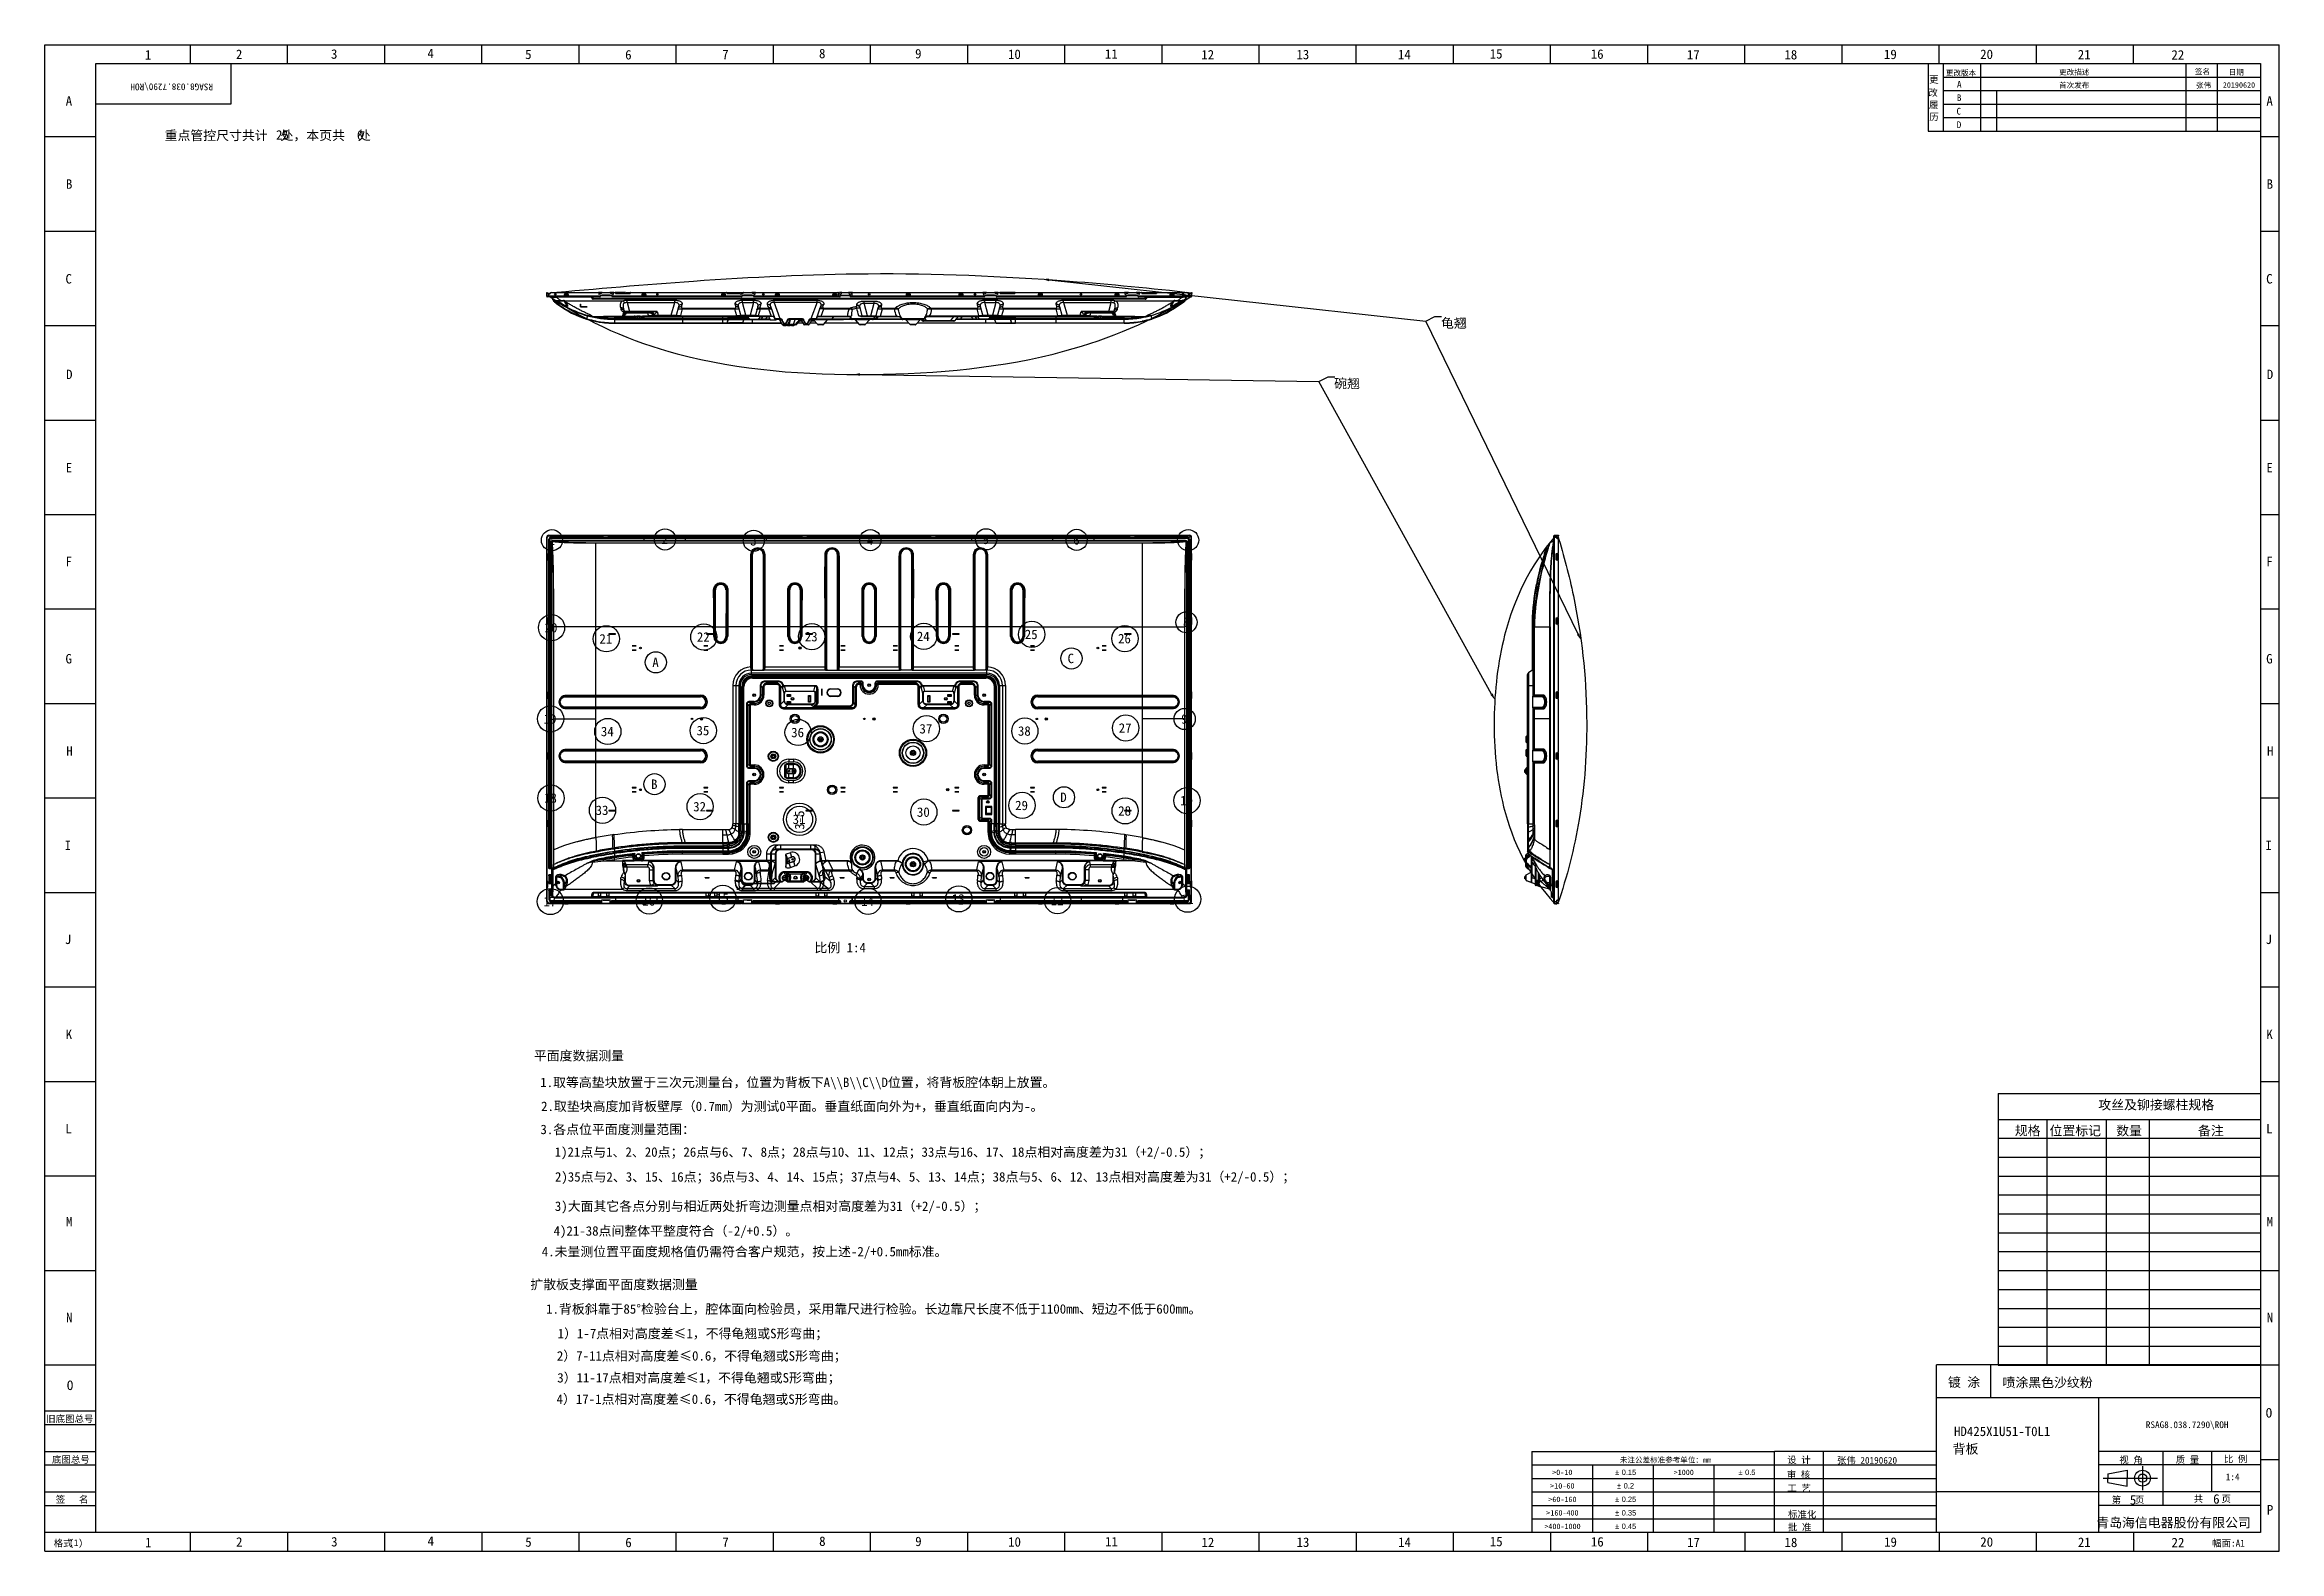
# Paper-space layout '布局1' of a CAD drawing. Header units: millimetres. Extents: x 26 to 2380, y 20 to 1383.
# Drawn here: x 1552 to 2380, y 825 to 1383 of the extents above.
import ezdxf

# ---------------------------------------------------------------- set-up
doc = ezdxf.new("R2010")
doc.units = ezdxf.units.MM
doc.header["$LTSCALE"] = 46.255
doc.linetypes.add('CENTER', pattern=[0.6, 0.375, -0.075, 0.075, -0.075])
doc.layers.get('0').update_dxf_attribs({"linetype": 'CONTINUOUS'})
for name, color, linetype in [('1203350-T0K1_DXF_BALLOON', 7, 'CONTINUOUS'), ('BACKCOVER_DXF_TEXT', 7, 'CONTINUOUS'), ('BACKCOVER_HDDXF_CONTINUOUS_LINE', 7, 'CONTINUOUS'), ('BC-HD425X1U51-T0_DXF_BALLOON', 7, 'CONTINUOUS'), ('BC-HD425X1U51-T0_DXF_FORMAT', 7, 'CONTINUOUS'), ('BC-HD425X1U51-T0_DXF_TEXT', 7, 'CONTINUOUS')]:
    doc.layers.add(name, color=color, linetype=linetype)
doc.styles.get("Standard").update_dxf_attribs({"font": 'simfang.ttf'})
doc.styles.add('TEXTSTYLE_2', font='simfang.ttf')
doc.styles.add('TEXTSTYLE_3', font='gdt')

psp = doc.layouts.new('布局1')

# ---------------------------------------------------------------- texts
psp.add_text('RSAG8.038.7290\\ROH', height=2.5, rotation=180).set_placement((1614.26, 1368.8))
at = {"color": 5}
for s, p in [('25', (1637.61, 1348.03)), ('0', (1667.6, 1347.94))]:
    psp.add_text(s, height=3.5, dxfattribs=at).set_placement(p)
for s, p in [('HD425X1U51-T0L1', (2259.36, 867.85)), ('背板', (2258.86, 861.34)), ('5', (2324.51, 842.47)), ('6', (2355.38, 842.82))]:
    psp.add_text(s, height=3.5).set_placement(p)
at = {"layer": 'BACKCOVER_DXF_TEXT', "color": 5}
for s, p in [('平面度数据测量', (1733.15, 1006.97)), ('1.取等高垫块放置于三次元测量台，位置为背板下A\\\\B\\\\C\\\\D位置，将背板腔体朝上放置。', (1735.51, 997.1)), ('2.取垫块高度加背板壁厚（0.7mm）为测试0平面。垂直纸面向外为+，垂直纸面向内为-。', (1735.83, 988.24)), ('3.各点位平面度测量范围：', (1735.57, 979.69)), ('  1)21点与1、2、20点；26点与6、7、8点；28点与10、11、12点；33点与16、17、18点相对高度差为31（+2/-0.5）；', (1736.09, 971.3)), ('  2)35点与2、3、15、16点；36点与3、4、14、15点；37点与4、5、13、14点；38点与5、6、12、13点相对高度差为31（+2/-0.5）；', (1736.2, 962.11)), ('  3)大面其它各点分别与相近两处折弯边测量点相对高度差为31（+2/-0.5）；', (1736.16, 951.25)), ('  4)21-38点间整体平整度符合（-2/+0.5）。', (1735.7, 942.08)), ('4.未量测位置平面度规格值仍需符合客户规范，按上述-2/+0.5mm标准。', (1736.07, 934.42)), ('扩散板支撑面平面度数据测量', (1731.81, 922.25)), ('1.背板斜靠于85°检验台上，腔体面向检验员，采用靠尺进行检验。长边靠尺长度不低于1100mm、短边不低于600mm。', (1737.7, 913.18)), ('    1）1-7点相对高度差≤1，不得龟翘或S形弯曲；', (1732.43, 904.08)), ('    2）7-11点相对高度差≤0.6，不得龟翘或S形弯曲；', (1732.15, 895.81)), ('    3）11-17点相对高度差≤1，不得龟翘或S形弯曲；', (1732.29, 887.7)), ('    4）17-1点相对高度差≤0.6，不得龟翘或S形弯曲。', (1732.03, 879.77))]:
    psp.add_text(s, height=3.5, dxfattribs=at).set_placement(p)
at = {"layer": 'BC-HD425X1U51-T0_DXF_BALLOON', "color": 5}
for s, p in [('C', (1930.9, 1154.12)), ('36', (1828.48, 1126.7)), ('37', (1876.01, 1128.08)), ('38', (1912.51, 1127.24)), ('D', (1928.19, 1102.7))]:
    psp.add_text(s, height=3.5, dxfattribs=at).set_placement(p)
at = {"layer": 'BC-HD425X1U51-T0_DXF_BALLOON', "color": 5, "linetype": 'Continuous', "char_height": 3.5, "attachment_point": 1, "line_spacing_factor": 0.9}
for s, insert, width in [('1', (1738.55, 1201.41), 2.5703), ('2', (1780.43, 1201.7), 2.5703), ('3', (1813.33, 1201.2), 2.5703), ('4', (1856.53, 1201.43), 2.5703), ('5', (1899.42, 1201.72), 2.5703), ('6', (1932.97, 1201.54), 2.5703), ('7', (1974.32, 1201.43), 2.5703), ('20', (1737.12, 1169.02), 5.1406), ('8', (1973.67, 1171.02), 2.5703), ('21', (1757.43, 1164.89), 5.1406), ('22', (1793.54, 1165.56), 5.1406), ('23', (1833.52, 1165.69), 5.1406), ('24', (1875.05, 1165.8), 5.1406), ('25', (1915.04, 1166.53), 5.1406), ('26', (1949.6, 1164.97), 5.1406), ('A', (1777.04, 1156.17), 2.5703), ('19', (1736.76, 1135.23), 5.1406), ('9', (1973.02, 1135.19), 2.5703), ('34', (1757.98, 1130.57), 5.1406), ('35', (1793.4, 1130.9), 5.1406), ('27', (1949.86, 1131.86), 5.1406), ('B', (1776.57, 1111.03), 2.5703), ('18', (1736.9, 1105.9), 5.1406), ('33', (1756.01, 1101.39), 5.1406), ('32', (1792.18, 1102.73), 5.1406), ('29', (1911.47, 1103.18), 5.1406), ('10', (1972.59, 1104.97), 5.1406), ('31', (1829.02, 1098.02), 5.1406), ('30', (1875.08, 1100.71), 5.1406), ('28', (1949.66, 1101.16), 5.1406), ('15', (1800.61, 1068.79), 5.1406), ('13', (1888.04, 1068.57), 5.1406), ('11', (1972.81, 1068.46), 5.1406), ('17', (1736.68, 1067.58), 5.1406), ('16', (1773.32, 1067.8), 5.1406), ('14', (1854.39, 1067.64), 5.1406), ('12', (1924.64, 1067.9), 5.1406)]:
    psp.add_mtext(s, dxfattribs=dict(at, insert=insert, width=width))
at = {"layer": 'BC-HD425X1U51-T0_DXF_FORMAT', "color": 5}
for s, height, style, p in [('1', 3.5, 'TEXTSTYLE_2', (1589.02, 1377.7)), ('2', 3.5, 'TEXTSTYLE_2', (1622.74, 1377.88)), ('3', 3.5, 'TEXTSTYLE_2', (1657.97, 1377.98)), ('4', 3.5, 'TEXTSTYLE_2', (1693.72, 1378.24)), ('5', 3.5, 'TEXTSTYLE_2', (1729.91, 1377.86)), ('6', 3.5, 'TEXTSTYLE_2', (1766.98, 1377.72)), ('7', 3.5, 'TEXTSTYLE_2', (1802.91, 1377.77)), ('8', 3.5, 'TEXTSTYLE_2', (1838.8, 1378.17)), ('9', 3.5, 'TEXTSTYLE_2', (1874.4, 1378.11)), ('10', 3.5, 'TEXTSTYLE_2', (1908.83, 1377.91)), ('11', 3.5, 'TEXTSTYLE_2', (1944.74, 1378)), ('12', 3.5, 'TEXTSTYLE_2', (1980.45, 1377.73)), ('13', 3.5, 'TEXTSTYLE_2', (2015.69, 1377.8)), ('14', 3.5, 'TEXTSTYLE_2', (2053.32, 1377.81)), ('15', 3.5, 'TEXTSTYLE_2', (2087.31, 1378.05)), ('16', 3.5, 'TEXTSTYLE_2', (2124.76, 1377.96)), ('17', 3.5, 'TEXTSTYLE_2', (2160.39, 1377.75)), ('18', 3.5, 'TEXTSTYLE_2', (2196.5, 1377.73)), ('19', 3.5, 'TEXTSTYLE_2', (2233.39, 1377.86)), ('20', 3.5, 'TEXTSTYLE_2', (2269.05, 1377.89)), ('21', 3.5, 'TEXTSTYLE_2', (2305.22, 1377.77)), ('22', 3.5, 'TEXTSTYLE_2', (2339.92, 1377.68)), ('签名', 2, 'TEXTSTYLE_2', (2348.64, 1372.25)), ('改', 2.5, 'TEXTSTYLE_2', (2249.84, 1364.18)), ('更', 2.5, 'TEXTSTYLE_2', (2250.15, 1369.03)), ('更改版本', 2, 'TEXTSTYLE_2', (2256.35, 1371.73)), ('A', 2.5, 'TEXTSTYLE_2', (2260.45, 1367.3)), ('更改描述', 2, 'TEXTSTYLE_2', (2298.32, 1372.03)), ('首次发布', 2, 'TEXTSTYLE_2', (2298.3, 1367.17)), ('张伟', 2, 'TEXTSTYLE_2', (2349.02, 1367.15)), ('20190620', 2, 'TEXTSTYLE_2', (2358.96, 1367.26)), ('日期', 2, 'TEXTSTYLE_2', (2361.16, 1371.97)), ('A', 3.5, 'TEXTSTYLE_2', (1559.68, 1360.62)), ('履', 2.5, 'TEXTSTYLE_2', (2250.09, 1359.67)), ('C', 2.5, 'TEXTSTYLE_2', (2260.28, 1357.3)), ('B', 2.5, 'TEXTSTYLE_2', (2260.39, 1362.3)), ('A', 3.5, 'TEXTSTYLE_2', (2375.11, 1360.62)), ('历', 2.5, 'TEXTSTYLE_2', (2250.18, 1355.19)), ('D', 2.5, 'TEXTSTYLE_2', (2260.36, 1352.3)), ('B', 3.5, 'TEXTSTYLE_2', (1559.77, 1329.81)), ('B', 3.5, 'TEXTSTYLE_2', (2375.2, 1329.81)), ('C', 3.5, 'TEXTSTYLE_2', (1559.58, 1294.72)), ('C', 3.5, 'TEXTSTYLE_2', (2375.01, 1294.72)), ('D', 3.5, 'TEXTSTYLE_2', (1559.82, 1259.33)), ('D', 3.5, 'TEXTSTYLE_2', (2375.25, 1259.33)), ('E', 3.5, 'TEXTSTYLE_2', (1559.69, 1224.78)), ('E', 3.5, 'TEXTSTYLE_2', (2375.12, 1224.78)), ('F', 3.5, 'TEXTSTYLE_2', (1559.62, 1190.03)), ('F', 3.5, 'TEXTSTYLE_2', (2375.05, 1190.03)), ('G', 3.5, 'TEXTSTYLE_2', (1559.6, 1154.01)), ('G', 3.5, 'TEXTSTYLE_2', (2375.03, 1154.01)), ('H', 3.5, 'TEXTSTYLE_2', (1559.91, 1119.85)), ('H', 3.5, 'TEXTSTYLE_2', (2375.34, 1119.85)), ('I', 3.5, 'TEXTSTYLE_2', (1559.28, 1084.93)), ('I', 3.5, 'TEXTSTYLE_2', (2374.71, 1084.93)), ('J', 3.5, 'TEXTSTYLE_2', (1559.34, 1050.09)), ('J', 3.5, 'TEXTSTYLE_2', (2374.77, 1050.09)), ('K', 3.5, 'TEXTSTYLE_2', (1559.67, 1014.89)), ('K', 3.5, 'TEXTSTYLE_2', (2375.1, 1014.89)), ('               攻丝及铆接螺柱规格', 3.5, 'TEXTSTYLE_2', (2277.1, 988.81)), ('L', 3.5, 'TEXTSTYLE_2', (1559.55, 979.92)), ('  规格', 3.5, 'TEXTSTYLE_2', (2277.1, 979.26)), ('位置标记', 3.5, 'TEXTSTYLE_2', (2294.74, 979.22)), (' 数量', 3.5, 'TEXTSTYLE_2', (2317.1, 979.22)), ('       备注', 3.5, 'TEXTSTYLE_2', (2333.1, 979.18)), ('L', 3.5, 'TEXTSTYLE_2', (2374.98, 979.92)), ('M', 3.5, 'TEXTSTYLE_2', (1559.78, 945.49)), ('M', 3.5, 'TEXTSTYLE_2', (2375.22, 945.49)), ('N', 3.5, 'TEXTSTYLE_2', (1559.8, 910.01)), ('N', 3.5, 'TEXTSTYLE_2', (2375.23, 910.01)), ('O', 3.5, 'TEXTSTYLE_2', (1560.11, 884.9)), ('镀 涂', 3.5, 'TEXTSTYLE_2', (2257.11, 886.05)), ('O', 3.5, 'TEXTSTYLE_2', (2374.86, 874.7)), ('旧底图总号', 2.5, 'TEXTSTYLE_2', (1552.43, 872.97)), ('RSAG8.038.7290\\ROH', 2.5, 'TEXTSTYLE_2', (2330.44, 870.8)), ('底图总号', 2.5, 'TEXTSTYLE_2', (1554.59, 857.9)), ('>0-10', 2, 'TEXTSTYLE_2', (2110.47, 853.41)), ('                     未注公差标准参考单位：mm', 2, 'TEXTSTYLE_2', (2104.11, 858.02)), ('`', 2, 'TEXTSTYLE_3', (2133.74, 853.43)), ('0.15', 2, 'TEXTSTYLE_3', (2136.22, 853.43)), ('>1000', 2, 'TEXTSTYLE_2', (2155.47, 853.41)), ('`', 2, 'TEXTSTYLE_3', (2179.47, 853.43)), ('0.5', 2, 'TEXTSTYLE_3', (2181.95, 853.43)), ('审 核', 2.5, 'TEXTSTYLE_2', (2197.4, 852.39)), ('设 计', 2.5, 'TEXTSTYLE_2', (2197.54, 857.78)), ('张伟 20190620', 2.5, 'TEXTSTYLE_2', (2215.96, 857.61)), ('视 角', 2.5, 'TEXTSTYLE_2', (2320.58, 857.78)), ('质 量', 2.5, 'TEXTSTYLE_2', (2341.52, 857.85)), ('比 例', 2.5, 'TEXTSTYLE_2', (2359.33, 858.1)), ('1:4', 2.5, 'TEXTSTYLE_2', (2360.06, 851.5)), ('签   名', 2.5, 'TEXTSTYLE_2', (1555.98, 843.14)), ('>60-160', 2, 'TEXTSTYLE_2', (2109.01, 843.41)), ('>10-60', 2, 'TEXTSTYLE_2', (2109.74, 848.41)), ('`', 2, 'TEXTSTYLE_3', (2133.74, 843.43)), ('`', 2, 'TEXTSTYLE_3', (2134.47, 848.43)), ('0.25', 2, 'TEXTSTYLE_3', (2136.22, 843.43)), ('0.2', 2, 'TEXTSTYLE_3', (2136.95, 848.43)), ('工 艺', 2.5, 'TEXTSTYLE_2', (2197.6, 847.34)), ('第   页', 2.5, 'TEXTSTYLE_2', (2317.78, 842.98)), ('共    页', 2.5, 'TEXTSTYLE_2', (2348.18, 843.35)), ('>160-400', 2, 'TEXTSTYLE_2', (2108.28, 838.41)), ('`', 2, 'TEXTSTYLE_3', (2133.74, 838.43)), ('0.35', 2, 'TEXTSTYLE_3', (2136.22, 838.43)), ('标准化', 2.5, 'TEXTSTYLE_2', (2197.85, 837.62)), ('青岛海信电器股份有限公司', 3.5, 'TEXTSTYLE_2', (2312.08, 834.04)), ('P', 3.5, 'TEXTSTYLE_2', (2375.27, 838.8)), ('格式', 2.5, 'TEXTSTYLE_2', (1555.22, 826.91)), ('(1)', 2.5, 'TEXTSTYLE_2', (1560.98, 827.09)), ('1', 3.5, 'TEXTSTYLE_2', (1589.06, 826.69)), ('2', 3.5, 'TEXTSTYLE_2', (1622.79, 826.87)), ('3', 3.5, 'TEXTSTYLE_2', (1658.02, 826.97)), ('4', 3.5, 'TEXTSTYLE_2', (1693.76, 827.24)), ('5', 3.5, 'TEXTSTYLE_2', (1729.95, 826.86)), ('6', 3.5, 'TEXTSTYLE_2', (1767.02, 826.71)), ('7', 3.5, 'TEXTSTYLE_2', (1802.96, 826.76)), ('8', 3.5, 'TEXTSTYLE_2', (1838.85, 827.17)), ('9', 3.5, 'TEXTSTYLE_2', (1874.44, 827.1)), ('10', 3.5, 'TEXTSTYLE_2', (1908.87, 826.9)), ('11', 3.5, 'TEXTSTYLE_2', (1944.78, 827)), ('12', 3.5, 'TEXTSTYLE_2', (1980.5, 826.73)), ('13', 3.5, 'TEXTSTYLE_2', (2015.73, 826.8)), ('14', 3.5, 'TEXTSTYLE_2', (2053.37, 826.81)), ('15', 3.5, 'TEXTSTYLE_2', (2087.35, 827.05)), ('>400-1000', 2, 'TEXTSTYLE_2', (2107.55, 833.41)), ('16', 3.5, 'TEXTSTYLE_2', (2124.8, 826.95)), ('`', 2, 'TEXTSTYLE_3', (2133.74, 833.43)), ('0.45', 2, 'TEXTSTYLE_3', (2136.22, 833.43)), ('17', 3.5, 'TEXTSTYLE_2', (2160.44, 826.74)), ('18', 3.5, 'TEXTSTYLE_2', (2196.54, 826.72)), ('批 准', 2.5, 'TEXTSTYLE_2', (2197.79, 832.85)), ('19', 3.5, 'TEXTSTYLE_2', (2233.44, 826.85)), ('20', 3.5, 'TEXTSTYLE_2', (2269.09, 826.88)), ('21', 3.5, 'TEXTSTYLE_2', (2305.26, 826.77)), ('22', 3.5, 'TEXTSTYLE_2', (2339.96, 826.68)), ('幅面:A1', 2.5, 'TEXTSTYLE_2', (2355.01, 826.92))]:
    psp.add_text(s, height=height, dxfattribs=dict(at, style=style)).set_placement(p)
at = {"layer": 'BC-HD425X1U51-T0_DXF_FORMAT', "color": 7}
psp.add_text('重点管控尺寸共计  处，本页共  处', height=3.5, dxfattribs=at).set_placement((1596.32, 1347.84))
at = {"layer": 'BC-HD425X1U51-T0_DXF_FORMAT', "color": 7, "style": 'TEXTSTYLE_2'}
psp.add_text('喷涂黑色沙纹粉', height=3.5, dxfattribs=at).set_placement((2277.33, 885.95))
at = {"layer": 'BC-HD425X1U51-T0_DXF_TEXT', "color": 5}
for s, p in [('龟翘', (2069.27, 1278.33)), ('碗翘', (2029.67, 1255.96)), ('比例 1:4', (1837.1, 1047.02))]:
    psp.add_text(s, height=3.5, dxfattribs=at).set_placement(p)

# ---------------------------------------------------------------- blocks, each defined once
blk = doc.blocks.new('_FILLED')
at = {"color": 0, "linetype": 'ByBlock'}
blk.add_solid([(0, 0), (-1, 0.2), (-1, -0.2)], dxfattribs=at)
blk = doc.blocks.new('BALLOON_BL224', base_point=(714.66, 403.58))
at = {"layer": '1203350-T0K1_DXF_BALLOON', "color": 2, "linetype": 'Continuous'}
blk.add_circle((714.66, 403.58), 5.98, dxfattribs=at)
at = {"layer": '1203350-T0K1_DXF_BALLOON', "color": 5, "linetype": 'Continuous', "insert": (712.91, 399.72), "char_height": 3.5, "width": 7.7109, "attachment_point": 1, "rotation": 90, "line_spacing_factor": 0.9}
blk.add_mtext('3-5', dxfattribs=at)

# ---------------------------------------------------------------- linework, layer by layer
at = {"color": 3, "linetype": 'Continuous'}
psp.add_open_spline([(1738.26, 1291.19), (1756.23, 1292.8), (1795.76, 1296.25), (1860.25, 1299.45), (1922.04, 1296.89), (1962.04, 1292.99), (1977.22, 1291.26)], degree=3, knots=[0, 0, 0, 0, 0.226264, 0.496782, 0.808497, 1, 1, 1, 1], dxfattribs=at)
at = {"color": 5, "linetype": 'Continuous'}
for points, knots in [([(1738.27, 1290.41), (1753.25, 1280.12), (1791.63, 1263.75), (1858.23, 1259.15), (1924.14, 1265.01), (1962.32, 1280.81), (1977.23, 1290.29)], [0, 0, 0, 0, 0.211803, 0.50234, 0.792732, 1, 1, 1, 1]), ([(2111.68, 1201.31), (2102.23, 1190.34), (2091.8, 1168.28), (2087.9, 1132.99), (2091, 1097.73), (2101.79, 1075.46), (2111.53, 1064.91)], [0, 0, 0, 0, 0.283403, 0.496623, 0.721374, 1, 1, 1, 1]), ([(2112.52, 1201.3), (2114.82, 1193.99), (2120.54, 1172.06), (2124.45, 1136.64), (2121.79, 1098.02), (2116.04, 1075.09), (2112.46, 1064.9)], [0, 0, 0, 0, 0.166143, 0.489923, 0.766882, 1, 1, 1, 1])]:
    psp.add_open_spline(points, degree=3, knots=knots, dxfattribs=at)
at = {"layer": 'BACKCOVER_HDDXF_CONTINUOUS_LINE', "color": 7, "linetype": 'Continuous'}
for p, q in [((1737.9, 1289.99), (1737.9, 1291.44)), ((1737.9, 1291.44), (1738.05, 1291.44)), ((1737.9, 1290.94), (1738.05, 1290.94)), ((1737.9, 1290.87), (1739.15, 1290.87)), ((1757.61, 1289.99), (1737.9, 1289.99)), ((1738.05, 1291.44), (1738.05, 1290.87)), ((1738.05, 1290.99), (1738.3, 1290.99)), ((1757.56, 1289.79), (1738.1, 1289.79)), ((1738.3, 1290.87), (1738.3, 1290.99)), ((1738.65, 1289.79), (1738.65, 1290.87)), ((1739.15, 1290.94), (1739.15, 1290.87)), ((1739.65, 1291.44), (1757.05, 1291.44)), ((1739.81, 1289.79), (1739.84, 1289.7)), ((1740, 1289.26), (1739.81, 1289.79)), ((1740.01, 1289.24), (1740, 1289.26)), ((1740, 1289.26), (1740, 1289.25)), ((1740, 1289.26), (1740.33, 1288.35)), ((1740, 1289.26), (1740.02, 1289.23)), ((1740.01, 1289.24), (1740.02, 1289.23)), ((1740.02, 1289.23), (1740.02, 1289.22)), ((1740.47, 1288.76), (1740.62, 1288.36)), ((1741.17, 1288.42), (1741.18, 1288.42)), ((1741.31, 1287.52), (1741.33, 1287.5)), ((1741.35, 1289.69), (1741.35, 1289.79)), ((1754.62, 1289.69), (1741.35, 1289.69)), ((1741.48, 1288.37), (1744.12, 1288.37)), ((1741.5, 1288.37), (1741.48, 1288.37)), ((1744.33, 1288.24), (1742.23, 1288.24)), ((1743.12, 1288.43), (1743.12, 1288.37)), ((1743.12, 1288.43), (1744.12, 1288.43)), ((1744.12, 1288.43), (1744.12, 1288.37)), ((1744.33, 1288.24), (1744.92, 1287.21)), ((1744.36, 1290.58), (1744.36, 1290.34)), ((1744.53, 1290.41), (1744.36, 1290.58)), ((1744.36, 1290.34), (1745.96, 1290.34)), ((1744.53, 1290.41), (1744.53, 1290.34)), ((1744.57, 1288.32), (1766.1, 1288.32)), ((1744.84, 1290.72), (1744.67, 1290.89)), ((1745.65, 1290.89), (1744.67, 1290.89)), ((1745.48, 1290.72), (1744.84, 1290.72)), ((1745.48, 1290.72), (1745.65, 1290.89)), ((1745.78, 1290.41), (1745.96, 1290.58)), ((1745.78, 1290.34), (1745.78, 1290.41)), ((1745.96, 1290.34), (1745.96, 1290.58)), ((1750.45, 1286.04), (1750.45, 1287.04)), ((1750.45, 1287.04), (1750.52, 1287.04)), ((1750.45, 1286.09), (1750.52, 1286.09)), ((1752.95, 1286.04), (1750.45, 1286.04)), ((1750.52, 1286.08), (1750.52, 1287.04)), ((1750.52, 1286.08), (1752.95, 1286.08)), ((1752.95, 1286.04), (1752.95, 1286.08)), ((1754.51, 1289.5), (1754.51, 1289.51)), ((1754.88, 1289.17), (1754.88, 1289.17)), ((1755.13, 1288.88), (1755.13, 1289.79)), ((1959.63, 1289.13), (1755.13, 1289.13)), ((1959.63, 1288.92), (1755.13, 1288.92)), ((1959.63, 1288.88), (1755.13, 1288.88)), ((1758.04, 1291.44), (1757.05, 1291.44)), ((1757.17, 1291.32), (1757.17, 1290.82)), ((1757.3, 1290.69), (1757.33, 1290.69)), ((1757.44, 1290.75), (1757.66, 1291.13)), ((1757.56, 1289.79), (1757.61, 1289.99)), ((1757.61, 1289.99), (1757.79, 1290.32)), ((1757.61, 1289.99), (1757.71, 1289.93)), ((1757.67, 1289.85), (1757.9, 1290.25)), ((1757.76, 1291.19), (1758.17, 1291.19)), ((1757.79, 1290.32), (1757.9, 1290.25)), ((1761.88, 1290.23), (1757.89, 1290.23)), ((1757.97, 1290.42), (1757.97, 1290.29)), ((1757.97, 1290.42), (1758.38, 1290.42)), ((1757.97, 1290.29), (1761.8, 1290.29)), ((1758.38, 1290.44), (1758.38, 1290.29)), ((1761.38, 1290.44), (1758.38, 1290.44)), ((1758.42, 1291.44), (1761.35, 1291.44)), ((1758.88, 1290.29), (1758.88, 1290.44)), ((1760.88, 1290.44), (1760.88, 1290.29)), ((1761.38, 1290.44), (1761.38, 1290.29)), ((1761.38, 1290.42), (1761.8, 1290.42)), ((1762.72, 1291.44), (1761.54, 1291.44)), ((1761.6, 1291.19), (1762, 1291.19)), ((1761.8, 1290.42), (1761.8, 1290.29)), ((1761.98, 1290.32), (1761.87, 1290.25)), ((1761.87, 1290.25), (1762.1, 1289.85)), ((1761.98, 1290.32), (1762.16, 1289.99)), ((1762.16, 1289.99), (1762.06, 1289.93)), ((1762.11, 1291.13), (1762.33, 1290.75)), ((1810.11, 1289.99), (1762.16, 1289.99)), ((1762.16, 1289.99), (1762.21, 1289.79)), ((1810.06, 1289.79), (1762.21, 1289.79)), ((1762.44, 1290.69), (1762.47, 1290.69)), ((1762.6, 1290.82), (1762.6, 1291.32)), ((1762.72, 1291.44), (1763.31, 1291.44)), ((1767.13, 1291.44), (1763.31, 1291.44)), ((1763.38, 1291.37), (1763.38, 1290.99)), ((1763.38, 1290.99), (1768.88, 1290.99)), ((1766.53, 1285.02), (1766.7, 1284.38)), ((1776.65, 1284.11), (1767.06, 1284.11)), ((1767.18, 1283.6), (1767.07, 1283.29)), ((1767.13, 1291.44), (1767.13, 1291.32)), ((1767.13, 1291.32), (1767.38, 1291.32)), ((1775.42, 1283.81), (1767.33, 1283.81)), ((1767.38, 1291.32), (1767.38, 1291.42)), ((1767.38, 1291.42), (1768.9, 1291.42)), ((1767.73, 1287.75), (1767.73, 1288.57)), ((1767.73, 1288.57), (1785.32, 1288.57)), ((1767.73, 1287.75), (1768.63, 1284.38)), ((1767.73, 1287.75), (1785.32, 1287.75)), ((1768.63, 1284.11), (1768.63, 1284.38)), ((1778.85, 1284.38), (1768.63, 1284.38)), ((1768.88, 1291.37), (1768.88, 1290.99)), ((1768.96, 1291.44), (1810.92, 1291.44)), ((1773.11, 1290.58), (1773.11, 1290.34)), ((1773.28, 1290.41), (1773.11, 1290.58)), ((1773.11, 1290.34), (1774.71, 1290.34)), ((1773.28, 1290.41), (1773.28, 1290.34)), ((1773.59, 1290.72), (1773.42, 1290.89)), ((1774.4, 1290.89), (1773.42, 1290.89)), ((1774.23, 1290.72), (1773.59, 1290.72)), ((1774.23, 1290.72), (1774.4, 1290.89)), ((1774.53, 1290.41), (1774.71, 1290.58)), ((1774.53, 1290.34), (1774.53, 1290.41)), ((1774.71, 1290.34), (1774.71, 1290.58)), ((1775.42, 1284.11), (1775.42, 1283.81)), ((1775.67, 1282.85), (1775.42, 1283.81)), ((1778.85, 1284.38), (1779.21, 1283.04)), ((1784.06, 1283.04), (1785.32, 1287.75)), ((1785.32, 1287.75), (1785.32, 1288.57)), ((1785.99, 1283.04), (1786.83, 1286.2)), ((1787.6, 1282.85), (1788.27, 1285.38)), ((1788.27, 1285.38), (1788.27, 1285.61)), ((1788.27, 1285.61), (1807.52, 1285.61)), ((1788.27, 1285.38), (1807.52, 1285.38)), ((1802.61, 1290.58), (1802.61, 1290.34)), ((1802.78, 1290.41), (1802.61, 1290.58)), ((1802.61, 1290.34), (1804.21, 1290.34)), ((1802.78, 1290.41), (1802.78, 1290.34)), ((1803.09, 1290.72), (1802.92, 1290.89)), ((1803.9, 1290.89), (1802.92, 1290.89)), ((1803.73, 1290.72), (1803.09, 1290.72)), ((1803.73, 1290.72), (1803.9, 1290.89)), ((1804.03, 1290.41), (1804.21, 1290.58)), ((1804.03, 1290.34), (1804.03, 1290.41)), ((1804.21, 1290.34), (1804.21, 1290.58)), ((1804.63, 1291.37), (1804.63, 1290.99)), ((1804.63, 1290.99), (1809.55, 1290.99)), ((1807.52, 1285.38), (1807.52, 1285.61)), ((1807.52, 1285.38), (1808.2, 1282.85)), ((1809.81, 1283.04), (1808.96, 1286.2)), ((1809.67, 1290.87), (1809.67, 1290.82)), ((1809.8, 1290.69), (1809.83, 1290.69)), ((1810.16, 1291.13), (1809.94, 1290.75)), ((1810.06, 1289.79), (1810.11, 1289.99)), ((1810.11, 1289.99), (1810.29, 1290.32)), ((1810.11, 1289.99), (1810.21, 1289.93)), ((1810.17, 1289.85), (1810.4, 1290.25)), ((1810.26, 1291.19), (1810.67, 1291.19)), ((1810.29, 1290.32), (1810.4, 1290.25)), ((1814.38, 1290.23), (1810.39, 1290.23)), ((1810.47, 1290.42), (1810.47, 1290.29)), ((1810.47, 1290.42), (1810.88, 1290.42)), ((1810.47, 1290.29), (1814.3, 1290.29)), ((1810.48, 1287.75), (1810.48, 1288.57)), ((1810.48, 1288.57), (1814.57, 1288.57)), ((1811.74, 1283.04), (1810.48, 1287.75)), ((1810.48, 1287.75), (1814.57, 1287.75)), ((1810.88, 1290.44), (1810.88, 1290.29)), ((1813.88, 1290.44), (1810.88, 1290.44)), ((1810.92, 1291.44), (1813.85, 1291.44)), ((1811.38, 1290.29), (1811.38, 1290.44)), ((1814.57, 1287.75), (1813.31, 1283.04)), ((1813.38, 1290.44), (1813.38, 1290.29)), ((1815.22, 1291.44), (1813.85, 1291.44)), ((1813.88, 1290.44), (1813.88, 1290.29)), ((1813.88, 1290.42), (1814.3, 1290.42)), ((1814.1, 1291.19), (1814.5, 1291.19)), ((1814.3, 1290.42), (1814.3, 1290.29)), ((1814.48, 1290.32), (1814.37, 1290.25)), ((1814.37, 1290.25), (1814.6, 1289.85)), ((1814.48, 1290.32), (1814.66, 1289.99)), ((1814.66, 1289.99), (1814.56, 1289.93)), ((1814.57, 1287.75), (1814.57, 1288.57)), ((1814.61, 1291.13), (1814.83, 1290.75)), ((1846.55, 1289.99), (1814.66, 1289.99)), ((1814.66, 1289.99), (1814.71, 1289.79)), ((1846.54, 1289.79), (1814.71, 1289.79)), ((1814.94, 1290.69), (1814.97, 1290.69)), ((1815.1, 1290.82), (1815.1, 1291.32)), ((1815.22, 1291.44), (1845.76, 1291.44)), ((1816.08, 1286.2), (1815.24, 1283.04)), ((1816.43, 1282.85), (1817.11, 1285.38)), ((1817.11, 1285.38), (1817.11, 1285.61)), ((1817.11, 1285.61), (1820.04, 1285.61)), ((1817.11, 1285.38), (1820.04, 1285.38)), ((1818.4, 1290.6), (1817.92, 1290.6)), ((1818.29, 1290.99), (1818.03, 1290.99)), ((1820.04, 1285.38), (1820.04, 1285.61)), ((1820.04, 1285.38), (1821.04, 1282.63)), ((1822.57, 1281.66), (1820.9, 1286.23)), ((1822.21, 1287.81), (1822.21, 1288.52)), ((1822.21, 1288.52), (1838.06, 1288.52)), ((1824.45, 1281.66), (1822.21, 1287.81)), ((1822.21, 1287.81), (1838.06, 1287.81)), ((1822.61, 1290.58), (1822.61, 1290.34)), ((1822.78, 1290.41), (1822.61, 1290.58)), ((1822.61, 1290.34), (1824.21, 1290.34)), ((1822.78, 1290.41), (1822.78, 1290.34)), ((1823.09, 1290.72), (1822.92, 1290.89)), ((1823.9, 1290.89), (1822.92, 1290.89)), ((1823.73, 1290.72), (1823.09, 1290.72)), ((1823.73, 1290.72), (1823.9, 1290.89)), ((1824.03, 1290.41), (1824.21, 1290.58)), ((1824.03, 1290.34), (1824.03, 1290.41)), ((1824.21, 1290.34), (1824.21, 1290.58)), ((1838.06, 1287.81), (1835.82, 1281.66)), ((1839.36, 1286.23), (1837.7, 1281.66)), ((1838.06, 1287.81), (1838.06, 1288.52)), ((1839.62, 1282.63), (1840.63, 1285.38)), ((1840.63, 1285.38), (1840.63, 1285.61)), ((1840.63, 1285.61), (1849.98, 1285.61)), ((1840.63, 1285.38), (1849.98, 1285.38)), ((1843.81, 1290.58), (1843.81, 1290.34)), ((1843.98, 1290.41), (1843.81, 1290.58)), ((1843.81, 1290.34), (1845.41, 1290.34)), ((1843.98, 1290.41), (1843.98, 1290.34)), ((1844.29, 1290.72), (1844.12, 1290.89)), ((1845.1, 1290.89), (1844.12, 1290.89)), ((1844.93, 1290.72), (1844.29, 1290.72)), ((1844.93, 1290.72), (1845.1, 1290.89)), ((1845.23, 1290.41), (1845.41, 1290.58)), ((1845.23, 1290.34), (1845.23, 1290.41)), ((1845.41, 1290.34), (1845.41, 1290.58)), ((1845.83, 1291.42), (1846.13, 1291.42)), ((1845.89, 1291.32), (1845.89, 1290.54)), ((1845.89, 1290.99), (1846.07, 1290.99)), ((1845.93, 1290.99), (1845.93, 1290.84)), ((1845.93, 1290.84), (1846.07, 1290.69)), ((1846.07, 1290.99), (1846.07, 1290.69)), ((1846.12, 1290.51), (1846.25, 1290.86)), ((1846.13, 1291.42), (1846.13, 1291.32)), ((1846.13, 1291.32), (1846.38, 1291.32)), ((1846.36, 1290.94), (1847.01, 1290.94)), ((1846.38, 1291.44), (1846.38, 1291.32)), ((1847.26, 1291.44), (1846.38, 1291.44)), ((1846.54, 1289.79), (1846.55, 1289.99)), ((1846.55, 1289.99), (1846.59, 1290.25)), ((1846.55, 1289.99), (1846.67, 1289.97)), ((1846.59, 1290.25), (1846.72, 1290.23)), ((1846.66, 1289.89), (1846.72, 1290.23)), ((1850.31, 1290.23), (1846.72, 1290.23)), ((1846.79, 1290.42), (1846.79, 1290.29)), ((1846.79, 1290.42), (1850.24, 1290.42)), ((1846.79, 1290.29), (1850.24, 1290.29)), ((1847.26, 1291.44), (1849.77, 1291.44)), ((1851.27, 1291.44), (1849.77, 1291.44)), ((1849.98, 1285.38), (1849.98, 1285.61)), ((1850.02, 1290.94), (1850.67, 1290.94)), ((1850.24, 1290.42), (1850.24, 1290.29)), ((1850.44, 1290.25), (1850.31, 1290.23)), ((1850.31, 1290.23), (1850.37, 1289.89)), ((1850.48, 1289.99), (1850.36, 1289.97)), ((1850.44, 1290.25), (1850.48, 1289.99)), ((1900.11, 1289.99), (1850.48, 1289.99)), ((1850.48, 1289.99), (1850.49, 1289.79)), ((1900.06, 1289.79), (1850.49, 1289.79)), ((1850.78, 1290.86), (1850.91, 1290.51)), ((1851.14, 1290.54), (1851.14, 1291.32)), ((1851.27, 1291.44), (1899.55, 1291.44)), ((1852.84, 1286.52), (1852.78, 1286.73)), ((1854.81, 1282.82), (1853.99, 1285.89)), ((1855.51, 1287.4), (1855.51, 1288.22)), ((1855.51, 1288.22), (1859.26, 1288.22)), ((1856.74, 1282.82), (1855.51, 1287.4)), ((1855.51, 1287.4), (1859.26, 1287.4)), ((1858.03, 1282.82), (1859.26, 1287.4)), ((1859.26, 1287.4), (1859.26, 1288.22)), ((1859.96, 1282.82), (1860.78, 1285.89)), ((1861.57, 1282.63), (1862.31, 1285.38)), ((1861.99, 1286.73), (1861.84, 1286.18)), ((1862.31, 1285.38), (1862.31, 1285.61)), ((1862.31, 1285.61), (1866.73, 1285.61)), ((1862.31, 1285.38), (1866.73, 1285.38)), ((1866.73, 1285.38), (1866.73, 1285.61)), ((1871.06, 1290.66), (1871.06, 1290.42)), ((1871.06, 1290.66), (1871.23, 1290.48)), ((1871.06, 1290.42), (1872.66, 1290.42)), ((1871.23, 1290.48), (1871.23, 1290.42)), ((1872.35, 1290.97), (1871.37, 1290.97)), ((1871.37, 1290.97), (1871.54, 1290.79)), ((1872.18, 1290.79), (1871.54, 1290.79)), ((1872.35, 1290.97), (1872.18, 1290.79)), ((1872.66, 1290.66), (1872.48, 1290.48)), ((1872.48, 1290.42), (1872.48, 1290.48)), ((1872.66, 1290.42), (1872.66, 1290.66)), ((1880.54, 1285.61), (1897.25, 1285.61)), ((1880.54, 1285.38), (1880.54, 1285.61)), ((1880.54, 1285.38), (1897.25, 1285.38)), ((1890.56, 1290.66), (1890.56, 1290.42)), ((1890.56, 1290.66), (1890.73, 1290.48)), ((1890.56, 1290.42), (1892.16, 1290.42)), ((1890.73, 1290.48), (1890.73, 1290.42)), ((1891.85, 1290.97), (1890.87, 1290.97)), ((1890.87, 1290.97), (1891.04, 1290.79)), ((1891.68, 1290.79), (1891.04, 1290.79)), ((1891.85, 1290.97), (1891.68, 1290.79)), ((1892.16, 1290.66), (1891.98, 1290.48)), ((1891.98, 1290.42), (1891.98, 1290.48)), ((1892.16, 1290.42), (1892.16, 1290.66)), ((1896.37, 1290.6), (1896.85, 1290.6)), ((1896.48, 1290.99), (1896.74, 1290.99)), ((1897.25, 1285.38), (1897.25, 1285.61)), ((1897.25, 1285.38), (1897.92, 1282.85)), ((1899.53, 1283.04), (1898.69, 1286.2)), ((1900.92, 1291.44), (1899.55, 1291.44)), ((1899.67, 1291.32), (1899.67, 1290.82)), ((1899.8, 1290.69), (1899.83, 1290.69)), ((1899.94, 1290.75), (1900.16, 1291.13)), ((1900.06, 1289.79), (1900.11, 1289.99)), ((1900.11, 1289.99), (1900.29, 1290.32)), ((1900.11, 1289.99), (1900.21, 1289.93)), ((1900.17, 1289.85), (1900.4, 1290.25)), ((1900.2, 1288.57), (1904.29, 1288.57)), ((1900.2, 1287.75), (1900.2, 1288.57)), ((1900.2, 1287.75), (1904.29, 1287.75)), ((1901.46, 1283.04), (1900.2, 1287.75)), ((1900.26, 1291.19), (1900.67, 1291.19)), ((1900.29, 1290.32), (1900.4, 1290.25)), ((1904.38, 1290.23), (1900.39, 1290.23)), ((1900.47, 1290.42), (1900.88, 1290.42)), ((1900.47, 1290.42), (1900.47, 1290.29)), ((1900.47, 1290.29), (1904.3, 1290.29)), ((1903.88, 1290.44), (1900.88, 1290.44)), ((1900.88, 1290.44), (1900.88, 1290.29)), ((1900.92, 1291.44), (1903.85, 1291.44)), ((1901.38, 1290.29), (1901.38, 1290.44)), ((1904.29, 1287.75), (1903.03, 1283.04)), ((1903.38, 1290.44), (1903.38, 1290.29)), ((1905.22, 1291.44), (1903.85, 1291.44)), ((1903.88, 1290.44), (1903.88, 1290.29)), ((1903.88, 1290.42), (1904.3, 1290.42)), ((1904.1, 1291.19), (1904.5, 1291.19)), ((1904.29, 1287.75), (1904.29, 1288.57)), ((1904.3, 1290.42), (1904.3, 1290.29)), ((1904.48, 1290.32), (1904.37, 1290.25)), ((1904.37, 1290.25), (1904.6, 1289.85)), ((1904.48, 1290.32), (1904.66, 1289.99)), ((1904.66, 1289.99), (1904.56, 1289.93)), ((1904.61, 1291.13), (1904.83, 1290.75)), ((1952.61, 1289.99), (1904.66, 1289.99)), ((1904.66, 1289.99), (1904.71, 1289.79)), ((1952.56, 1289.79), (1904.71, 1289.79)), ((1904.94, 1290.69), (1904.97, 1290.69)), ((1905.81, 1286.2), (1904.96, 1283.04)), ((1905.1, 1290.82), (1905.1, 1291.32)), ((1905.22, 1291.44), (1905.81, 1291.44)), ((1911.46, 1291.44), (1905.81, 1291.44)), ((1905.88, 1291.37), (1905.88, 1290.99)), ((1905.88, 1290.99), (1911.38, 1290.99)), ((1906.57, 1282.85), (1907.25, 1285.38)), ((1907.25, 1285.61), (1926.5, 1285.61)), ((1907.25, 1285.38), (1907.25, 1285.61)), ((1907.25, 1285.38), (1926.5, 1285.38)), ((1911.38, 1291.37), (1911.38, 1290.99)), ((1911.46, 1291.44), (1952.05, 1291.44)), ((1920.06, 1290.66), (1920.23, 1290.48)), ((1920.06, 1290.66), (1920.06, 1290.42)), ((1920.06, 1290.42), (1921.66, 1290.42)), ((1920.23, 1290.48), (1920.23, 1290.42)), ((1921.35, 1290.97), (1920.37, 1290.97)), ((1920.37, 1290.97), (1920.54, 1290.79)), ((1921.18, 1290.79), (1920.54, 1290.79)), ((1921.35, 1290.97), (1921.18, 1290.79)), ((1921.66, 1290.66), (1921.48, 1290.48)), ((1921.48, 1290.42), (1921.48, 1290.48)), ((1921.66, 1290.42), (1921.66, 1290.66)), ((1926.5, 1285.38), (1926.5, 1285.61)), ((1926.5, 1285.38), (1927.17, 1282.85)), ((1927.94, 1286.2), (1928.78, 1283.04)), ((1929.45, 1288.57), (1947.04, 1288.57)), ((1929.45, 1287.75), (1929.45, 1288.57)), ((1929.45, 1287.75), (1947.04, 1287.75)), ((1929.45, 1287.75), (1930.71, 1283.04)), ((1935.56, 1283.04), (1935.91, 1284.38)), ((1946.14, 1284.38), (1935.91, 1284.38)), ((1947.71, 1284.11), (1938.12, 1284.11)), ((1939.35, 1283.81), (1939.1, 1282.85)), ((1939.35, 1284.11), (1939.35, 1283.81)), ((1947.44, 1283.81), (1939.35, 1283.81)), ((1946.14, 1284.38), (1947.04, 1287.75)), ((1946.14, 1284.11), (1946.14, 1284.38)), ((1947.04, 1287.75), (1947.04, 1288.57)), ((1947.7, 1283.29), (1947.59, 1283.6)), ((1948.07, 1284.38), (1948.24, 1285.02)), ((1948.43, 1290.66), (1948.61, 1290.48)), ((1948.43, 1290.66), (1948.43, 1290.42)), ((1948.43, 1290.42), (1950.03, 1290.42)), ((1948.61, 1290.48), (1948.61, 1290.42)), ((1948.67, 1288.32), (1970.2, 1288.32)), ((1949.73, 1290.97), (1948.74, 1290.97)), ((1948.74, 1290.97), (1948.92, 1290.79)), ((1949.55, 1290.79), (1948.92, 1290.79)), ((1949.73, 1290.97), (1949.55, 1290.79)), ((1950.03, 1290.66), (1949.86, 1290.48)), ((1949.86, 1290.42), (1949.86, 1290.48)), ((1950.03, 1290.42), (1950.03, 1290.66)), ((1953.23, 1291.44), (1952.05, 1291.44)), ((1952.17, 1291.32), (1952.17, 1290.82)), ((1952.3, 1290.69), (1952.33, 1290.69)), ((1952.44, 1290.75), (1952.66, 1291.13)), ((1952.56, 1289.79), (1952.61, 1289.99)), ((1952.61, 1289.99), (1952.79, 1290.32)), ((1952.61, 1289.99), (1952.71, 1289.93)), ((1952.67, 1289.85), (1952.9, 1290.25)), ((1952.76, 1291.19), (1953.17, 1291.19)), ((1952.79, 1290.32), (1952.9, 1290.25)), ((1956.88, 1290.23), (1952.89, 1290.23)), ((1952.97, 1290.42), (1953.38, 1290.42)), ((1952.97, 1290.42), (1952.97, 1290.29)), ((1952.97, 1290.29), (1956.8, 1290.29)), ((1956.38, 1290.44), (1953.38, 1290.44)), ((1953.38, 1290.44), (1953.38, 1290.29)), ((1953.42, 1291.44), (1956.35, 1291.44)), ((1953.88, 1290.29), (1953.88, 1290.44)), ((1955.88, 1290.44), (1955.88, 1290.29)), ((1956.38, 1290.44), (1956.38, 1290.29)), ((1956.38, 1290.42), (1956.8, 1290.42)), ((1956.6, 1291.19), (1957, 1291.19)), ((1957.72, 1291.44), (1956.73, 1291.44)), ((1956.8, 1290.42), (1956.8, 1290.29)), ((1956.98, 1290.32), (1956.87, 1290.25)), ((1956.87, 1290.25), (1957.1, 1289.85)), ((1956.98, 1290.32), (1957.16, 1289.99)), ((1957.16, 1289.99), (1957.06, 1289.93)), ((1957.11, 1291.13), (1957.33, 1290.75)), ((1976.87, 1289.99), (1957.16, 1289.99)), ((1957.16, 1289.99), (1957.21, 1289.79)), ((1976.67, 1289.79), (1957.21, 1289.79)), ((1957.44, 1290.69), (1957.47, 1290.69)), ((1957.6, 1290.82), (1957.6, 1291.32)), ((1957.72, 1291.44), (1958.31, 1291.44)), ((1958.31, 1291.44), (1975.12, 1291.44)), ((1958.38, 1291.37), (1958.38, 1290.99)), ((1958.38, 1290.99), (1963.88, 1290.99)), ((1959.63, 1288.88), (1959.63, 1289.79)), ((1959.88, 1289.17), (1959.88, 1289.17)), ((1960.15, 1289.69), (1973.42, 1289.69)), ((1960.26, 1289.51), (1960.26, 1289.5)), ((1963.88, 1291.37), (1963.88, 1290.99)), ((1968.81, 1290.66), (1968.98, 1290.48)), ((1968.81, 1290.66), (1968.81, 1290.42)), ((1968.81, 1290.42), (1970.41, 1290.42)), ((1968.98, 1290.48), (1968.98, 1290.42)), ((1970.1, 1290.97), (1969.12, 1290.97)), ((1969.12, 1290.97), (1969.29, 1290.79)), ((1969.93, 1290.79), (1969.29, 1290.79)), ((1969.84, 1287.21), (1970.44, 1288.24)), ((1970.1, 1290.97), (1969.93, 1290.79)), ((1970.19, 1286.37), (1970.19, 1286.37)), ((1970.41, 1290.66), (1970.23, 1290.48)), ((1970.23, 1290.42), (1970.23, 1290.48)), ((1970.41, 1290.42), (1970.41, 1290.66)), ((1972.54, 1288.24), (1970.44, 1288.24)), ((1970.65, 1288.43), (1971.65, 1288.43)), ((1970.65, 1288.43), (1970.65, 1288.37)), ((1970.65, 1288.37), (1973.29, 1288.37)), ((1971.65, 1288.43), (1971.65, 1288.37)), ((1973.29, 1288.52), (1973.23, 1288.52)), ((1973.29, 1288.37), (1973.27, 1288.37)), ((1973.42, 1289.69), (1973.42, 1289.79)), ((1973.44, 1287.5), (1973.46, 1287.52)), ((1973.46, 1287.52), (1973.44, 1287.5)), ((1973.46, 1287.52), (1973.48, 1287.53)), ((1973.46, 1287.52), (1973.46, 1287.52)), ((1973.6, 1288.42), (1973.59, 1288.42)), ((1973.68, 1288.66), (1973.62, 1288.61)), ((1973.76, 1287.75), (1973.78, 1287.77)), ((1974.06, 1288), (1974.07, 1288.01)), ((1974.15, 1288.36), (1974.3, 1288.76)), ((1974.44, 1288.35), (1974.96, 1289.79)), ((1974.75, 1289.22), (1974.77, 1289.25)), ((1974.75, 1289.22), (1974.76, 1289.24)), ((1974.75, 1289.22), (1974.75, 1289.22)), ((1974.77, 1289.26), (1974.76, 1289.24)), ((1974.77, 1289.25), (1974.77, 1289.26)), ((1975.62, 1290.94), (1975.62, 1290.87)), ((1975.62, 1290.87), (1976.87, 1290.87)), ((1976.12, 1289.79), (1976.12, 1290.87)), ((1976.72, 1290.99), (1976.47, 1290.99)), ((1976.47, 1290.87), (1976.47, 1290.99)), ((1976.72, 1291.44), (1976.87, 1291.44)), ((1976.72, 1290.87), (1976.72, 1291.44)), ((1976.72, 1290.94), (1976.87, 1290.94)), ((1976.87, 1291.44), (1976.87, 1289.99)), ((1752.73, 1281.73), (1752.78, 1281.71)), ((1752.87, 1282.82), (1752.78, 1281.71)), ((1754.48, 1282.65), (1754.51, 1282.64)), ((1754.72, 1282.59), (1754.77, 1282.58)), ((1754.77, 1282.58), (1754.81, 1282.58)), ((1754.81, 1282.58), (1754.84, 1282.57)), ((1756.18, 1280.69), (1756.21, 1280.68)), ((1756.24, 1280.85), (1756.25, 1280.85)), ((1756.68, 1282.05), (1756.7, 1282.05)), ((1757.97, 1281.86), (1758.04, 1281.85)), ((1763.04, 1282.29), (1758.92, 1282.29)), ((1770.35, 1282.54), (1758.97, 1282.54)), ((1759.18, 1281.72), (1759.21, 1281.71)), ((1760.23, 1281.63), (1760.29, 1281.62)), ((1760.39, 1280.13), (1760.33, 1280.14)), ((1761.48, 1280.07), (1761.43, 1280.07)), ((1762.4, 1280.21), (1762.44, 1280.21)), ((1762.43, 1280.05), (1762.42, 1280.05)), ((1762.59, 1280.04), (1762.53, 1280.04)), ((1762.93, 1281.53), (1762.97, 1281.53)), ((1762.95, 1281.45), (1763.05, 1281.45)), ((1762.95, 1280.21), (1762.98, 1280.21)), ((1762.95, 1280.04), (1762.97, 1280.04)), ((1762.97, 1281.53), (1805.27, 1281.53)), ((1762.97, 1280.04), (1788.18, 1280.04)), ((1763.05, 1281.45), (1762.98, 1280.21)), ((1762.98, 1280.21), (1788.18, 1280.21)), ((1763.04, 1282.29), (1762.99, 1281.78)), ((1762.99, 1281.78), (1769.85, 1281.78)), ((1763.04, 1282.29), (1769.7, 1282.29)), ((1763.05, 1281.45), (1788.18, 1281.45)), ((1765.94, 1282.54), (1765.95, 1282.56)), ((1765.95, 1282.56), (1765.98, 1282.67)), ((1765.98, 1282.67), (1765.99, 1282.68)), ((1766.36, 1282.97), (1766.47, 1283.28)), ((1766.63, 1282.63), (1770.35, 1282.63)), ((1769.81, 1281.9), (1769.7, 1282.29)), ((1770.21, 1281.81), (1770.09, 1282.24)), ((1770.35, 1282.63), (1770.35, 1282.54)), ((1770.57, 1281.53), (1771.13, 1281.53)), ((1771.49, 1282.62), (1771.49, 1282.43)), ((1772.28, 1282.62), (1771.49, 1282.62)), ((1771.65, 1281.81), (1771.49, 1282.43)), ((1772.28, 1282.43), (1771.49, 1282.43)), ((1771.65, 1281.53), (1771.65, 1281.81)), ((1772.11, 1281.81), (1771.65, 1281.81)), ((1772.11, 1281.81), (1772.28, 1282.43)), ((1772.11, 1281.53), (1772.11, 1281.81)), ((1772.28, 1282.62), (1772.28, 1282.43)), ((1772.63, 1281.53), (1773.2, 1281.53)), ((1773.42, 1282.54), (1773.42, 1282.63)), ((1821.04, 1282.63), (1773.42, 1282.63)), ((1821.2, 1282.54), (1773.42, 1282.54)), ((1773.56, 1281.81), (1773.69, 1282.26)), ((1773.85, 1281.78), (1803.2, 1281.78)), ((1774, 1282.29), (1773.9, 1281.9)), ((1805.44, 1282.29), (1774, 1282.29)), ((1776.3, 1282.77), (1786.97, 1282.77)), ((1777.25, 1283.18), (1777.28, 1283.04)), ((1779.21, 1283.04), (1779.21, 1282.77)), ((1779.21, 1283.04), (1784.06, 1283.04)), ((1784.06, 1283.04), (1784.06, 1282.77)), ((1788.18, 1282.54), (1788.18, 1281.53)), ((1788.18, 1281.53), (1788.18, 1280.04)), ((1788.18, 1281.45), (1803.2, 1281.45)), ((1788.18, 1280.21), (1805.67, 1280.21)), ((1788.18, 1280.04), (1803.2, 1280.04)), ((1803.2, 1281.53), (1803.2, 1282.54)), ((1803.2, 1282.36), (1805.46, 1282.36)), ((1803.2, 1281.78), (1805.36, 1281.79)), ((1803.2, 1281.65), (1805.34, 1281.66)), ((1803.2, 1281.53), (1805.28, 1281.53)), ((1803.2, 1281.45), (1803.2, 1281.53)), ((1803.2, 1280.04), (1803.2, 1281.45)), ((1803.2, 1281.45), (1805.06, 1281.45)), ((1803.2, 1281.44), (1805.06, 1281.44)), ((1805.6, 1280.04), (1803.2, 1280.04)), ((1803.2, 1280.04), (1805.43, 1280.03)), ((1804.85, 1281.44), (1804.74, 1280.21)), ((1804.76, 1280.03), (1804.77, 1280.03)), ((1804.77, 1280.03), (1804.88, 1280.04)), ((1804.87, 1281.53), (1804.87, 1281.53)), ((1806.85, 1280.02), (1804.88, 1280.03)), ((1805.06, 1281.44), (1804.93, 1280.21)), ((1805.06, 1281.44), (1810.97, 1281.45)), ((1805.06, 1281.45), (1810.95, 1281.45)), ((1805.08, 1281.53), (1805.27, 1281.53)), ((1805.08, 1281.53), (1805.27, 1281.53)), ((1805.08, 1281.53), (1805.27, 1281.53)), ((1805.08, 1281.53), (1805.08, 1281.53)), ((1805.12, 1281.79), (1805.19, 1282.29)), ((1805.27, 1281.53), (1805.28, 1281.53)), ((1805.27, 1281.53), (1805.28, 1281.53)), ((1805.27, 1281.53), (1805.28, 1281.53)), ((1805.28, 1281.53), (1811.06, 1281.53)), ((1805.28, 1281.53), (1811.07, 1281.53)), ((1805.28, 1281.53), (1811.09, 1281.53)), ((1805.28, 1281.53), (1811.09, 1281.53)), ((1805.36, 1281.79), (1805.44, 1282.29)), ((1805.43, 1280.03), (1805.45, 1280.03)), ((1805.44, 1282.29), (1812.55, 1282.29)), ((1805.45, 1280.03), (1805.6, 1280.04)), ((1805.46, 1282.36), (1812.49, 1282.36)), ((1806.26, 1280.21), (1805.67, 1280.21)), ((1806.27, 1280.21), (1806.26, 1280.21)), ((1808.8, 1280.21), (1806.27, 1280.21)), ((1806.85, 1280.02), (1807.83, 1280.02)), ((1807.83, 1280.02), (1808.63, 1280.02)), ((1808.63, 1280.02), (1809.22, 1280.02)), ((1808.83, 1282.77), (1815.87, 1282.77)), ((1809.93, 1280.21), (1808.94, 1280.21)), ((1809.22, 1280.02), (1809.49, 1280.02)), ((1809.49, 1280.02), (1809.99, 1280.03)), ((1809.61, 1280.03), (1809.55, 1280.03)), ((1809.55, 1280.03), (1809.55, 1280.03)), ((1809.61, 1280.03), (1809.55, 1280.03)), ((1809.55, 1280.03), (1809.55, 1280.03)), ((1809.61, 1280.03), (1810.16, 1280.04)), ((1809.63, 1280.03), (1809.61, 1280.03)), ((1810, 1280.04), (1809.95, 1280.04)), ((1810, 1280.04), (1809.96, 1280.04)), ((1810.13, 1280.04), (1810, 1280.04)), ((1810.13, 1280.04), (1810, 1280.04)), ((1810.17, 1280.04), (1810.13, 1280.04)), ((1810.14, 1280.04), (1810.13, 1280.04)), ((1810.19, 1280.04), (1810.16, 1280.04)), ((1810.43, 1280.21), (1810.17, 1280.21)), ((1810.19, 1280.04), (1810.19, 1280.04)), ((1810.19, 1280.04), (1810.19, 1280.04)), ((1810.19, 1280.04), (1810.19, 1280.04)), ((1810.19, 1280.04), (1810.19, 1280.04)), ((1810.19, 1280.04), (1810.2, 1280.04)), ((1810.2, 1280.04), (1810.2, 1280.04)), ((1810.2, 1280.04), (1810.2, 1280.04)), ((1810.2, 1280.04), (1810.2, 1280.04)), ((1810.2, 1280.04), (1810.21, 1280.04)), ((1810.21, 1280.04), (1810.22, 1280.04)), ((1810.21, 1280.04), (1810.21, 1280.04)), ((1810.22, 1280.04), (1810.23, 1280.04)), ((1810.23, 1280.04), (1824.84, 1280.04)), ((1810.23, 1280.04), (1810.24, 1280.04)), ((1810.24, 1280.04), (1810.26, 1280.05)), ((1810.26, 1280.05), (1810.27, 1280.05)), ((1810.26, 1280.05), (1810.26, 1280.05)), ((1810.97, 1281.45), (1810.43, 1280.21)), ((1810.43, 1280.22), (1810.43, 1280.22)), ((1810.43, 1280.21), (1824.74, 1280.21)), ((1810.95, 1281.45), (1810.97, 1281.45)), ((1810.97, 1281.45), (1810.98, 1281.46)), ((1810.97, 1281.45), (1810.97, 1281.45)), ((1810.97, 1281.45), (1820.69, 1281.45)), ((1810.97, 1281.45), (1810.97, 1281.45)), ((1810.97, 1281.45), (1810.97, 1281.45)), ((1810.98, 1281.46), (1810.99, 1281.48)), ((1810.99, 1281.48), (1811, 1281.5)), ((1811, 1281.5), (1811.02, 1281.51)), ((1811.02, 1281.51), (1811.04, 1281.52)), ((1811.04, 1281.52), (1811.07, 1281.53)), ((1811.06, 1281.53), (1811.08, 1281.53)), ((1811.07, 1281.53), (1811.09, 1281.53)), ((1811.08, 1281.53), (1811.09, 1281.53)), ((1811.09, 1281.53), (1811.09, 1281.53)), ((1811.09, 1281.53), (1811.1, 1281.53)), ((1811.09, 1281.53), (1811.1, 1281.53)), ((1811.1, 1281.53), (1812.02, 1281.54)), ((1811.1, 1281.53), (1812.02, 1281.53)), ((1811.74, 1283.04), (1811.74, 1282.77)), ((1811.74, 1283.04), (1813.31, 1283.04)), ((1812.02, 1281.54), (1812.04, 1281.54)), ((1812.02, 1281.53), (1820.64, 1281.53)), ((1812.03, 1281.53), (1812.06, 1281.53)), ((1812.04, 1281.54), (1812.04, 1281.54)), ((1812.04, 1281.54), (1812.09, 1281.54)), ((1812.06, 1281.53), (1812.08, 1281.53)), ((1812.08, 1281.53), (1812.11, 1281.54)), ((1812.09, 1281.54), (1812.11, 1281.54)), ((1812.09, 1281.53), (1812.97, 1281.53)), ((1812.11, 1281.54), (1812.11, 1281.54)), ((1812.11, 1281.54), (1812.12, 1281.54)), ((1812.12, 1281.54), (1812.14, 1281.54)), ((1812.14, 1281.54), (1812.16, 1281.55)), ((1812.16, 1281.55), (1812.18, 1281.55)), ((1812.18, 1281.55), (1812.2, 1281.56)), ((1812.2, 1281.56), (1812.22, 1281.57)), ((1812.22, 1281.57), (1812.24, 1281.58)), ((1812.24, 1281.58), (1812.27, 1281.59)), ((1812.27, 1281.59), (1812.29, 1281.6)), ((1812.29, 1281.6), (1812.31, 1281.62)), ((1812.31, 1281.62), (1812.33, 1281.63)), ((1812.33, 1281.63), (1812.35, 1281.65)), ((1813.18, 1281.53), (1812.34, 1282.54)), ((1812.35, 1281.65), (1812.37, 1281.67)), ((1812.37, 1281.67), (1812.39, 1281.68)), ((1812.39, 1281.68), (1812.4, 1281.7)), ((1812.4, 1281.7), (1812.43, 1281.73)), ((1812.43, 1281.73), (1812.48, 1281.79)), ((1812.48, 1281.79), (1812.72, 1282.08)), ((1812.49, 1281.83), (1812.71, 1282.1)), ((1813, 1281.75), (1812.97, 1281.71)), ((1812.97, 1281.71), (1812.97, 1281.53)), ((1812.97, 1281.71), (1813.03, 1281.71)), ((1813.31, 1283.04), (1813.31, 1282.77)), ((1814.12, 1280.04), (1814.12, 1281.53)), ((1824.84, 1280.04), (1814.12, 1280.04)), ((1816.43, 1281.53), (1817.28, 1282.54)), ((1816.58, 1281.71), (1817.46, 1281.71)), ((1818.01, 1282.36), (1817.13, 1282.36)), ((1817.46, 1281.71), (1818.01, 1282.36)), ((1819.54, 1282.36), (1818.99, 1281.71)), ((1818.99, 1281.71), (1818.99, 1281.53)), ((1818.99, 1281.71), (1820.54, 1281.71)), ((1819.54, 1282.54), (1819.54, 1282.36)), ((1820.16, 1282.36), (1819.54, 1282.36)), ((1820.09, 1282.48), (1820.86, 1281.14)), ((1821.62, 1282.48), (1820.09, 1282.48)), ((1820.11, 1282.48), (1820.88, 1281.14)), ((1820.87, 1281.14), (1820.86, 1281.14)), ((1822.88, 1281.14), (1820.88, 1281.14)), ((1821.04, 1282.63), (1821.2, 1282.54)), ((1823.04, 1281.42), (1822.88, 1281.14)), ((1824.46, 1281.42), (1822.92, 1281.42)), ((1824.11, 1281.29), (1825.12, 1279.54)), ((1824.11, 1281.29), (1824.94, 1281.29)), ((1824.45, 1281.42), (1824.45, 1281.66)), ((1824.46, 1281.66), (1824.45, 1281.66)), ((1824.46, 1281.42), (1824.46, 1281.66)), ((1827.14, 1279.54), (1825.12, 1279.54)), ((1830.27, 1279.42), (1825.34, 1279.42)), ((1825.67, 1279.42), (1825.67, 1279.04)), ((1826.6, 1279.04), (1825.67, 1279.04)), ((1826.6, 1279.42), (1826.6, 1279.04)), ((1830.46, 1279.51), (1827.12, 1279.51)), ((1828.15, 1281.29), (1827.14, 1279.54)), ((1827.17, 1279.42), (1827.17, 1279.04)), ((1828.1, 1279.04), (1827.17, 1279.04)), ((1827.33, 1281.29), (1828.15, 1281.29)), ((1827.74, 1279.51), (1828.25, 1281.39)), ((1827.81, 1281.42), (1827.81, 1281.66)), ((1832.46, 1281.66), (1827.81, 1281.66)), ((1832.46, 1281.42), (1827.81, 1281.42)), ((1828.1, 1279.42), (1828.1, 1279.04)), ((1828.58, 1279.42), (1828.58, 1279.04)), ((1829.5, 1279.04), (1828.58, 1279.04)), ((1829.39, 1279.51), (1829.91, 1281.42)), ((1829.5, 1279.42), (1829.5, 1279.04)), ((1830.11, 1279.51), (1831.72, 1281.42)), ((1830.46, 1279.51), (1831.99, 1281.33)), ((1832.84, 1280.04), (1830.91, 1280.04)), ((1832.84, 1280.04), (1830.91, 1280.04)), ((1831.05, 1280.21), (1832.74, 1280.21)), ((1832.4, 1280.79), (1831.54, 1280.79)), ((1831.99, 1281.33), (1831.64, 1281.33)), ((1832.33, 1280.93), (1831.65, 1280.93)), ((1832.11, 1281.29), (1833.12, 1279.54)), ((1832.11, 1281.29), (1832.94, 1281.29)), ((1832.46, 1281.42), (1832.46, 1281.66)), ((1835.14, 1279.54), (1833.12, 1279.54)), ((1834.93, 1279.42), (1833.34, 1279.42)), ((1836.15, 1281.29), (1835.14, 1279.54)), ((1835.33, 1281.29), (1836.15, 1281.29)), ((1837.86, 1280.04), (1835.43, 1280.04)), ((1837.86, 1280.04), (1835.43, 1280.04)), ((1835.53, 1280.21), (1837.72, 1280.21)), ((1835.81, 1281.42), (1835.81, 1281.66)), ((1835.82, 1281.66), (1835.81, 1281.66)), ((1843.27, 1281.42), (1835.81, 1281.42)), ((1835.82, 1281.42), (1835.82, 1281.66)), ((1837.23, 1280.79), (1835.87, 1280.79)), ((1836.06, 1280.93), (1835.94, 1280.93)), ((1836.06, 1280.93), (1836.48, 1281.42)), ((1836.06, 1280.79), (1836.06, 1280.93)), ((1838.31, 1279.51), (1836.78, 1281.33)), ((1841.99, 1281.33), (1836.78, 1281.33)), ((1843.46, 1281.51), (1837.6, 1281.51)), ((1837.7, 1281.65), (1837.7, 1281.64)), ((1837.7, 1281.64), (1837.7, 1281.64)), ((1840.46, 1279.51), (1838.31, 1279.51)), ((1840.27, 1279.42), (1838.5, 1279.42)), ((1841.76, 1282.45), (1838.57, 1282.45)), ((1839.07, 1282.54), (1850.53, 1282.54)), ((1839.62, 1282.63), (1839.62, 1282.54)), ((1839.62, 1282.63), (1849.37, 1282.63)), ((1840.46, 1279.51), (1841.99, 1281.33)), ((1853.36, 1280.04), (1840.91, 1280.04)), ((1853.36, 1280.04), (1840.91, 1280.04)), ((1841.05, 1280.21), (1853.22, 1280.21)), ((1841.76, 1282.54), (1841.76, 1282.42)), ((1845.51, 1282.42), (1841.76, 1282.42)), ((1842.05, 1281.38), (1847.88, 1281.38)), ((1843.13, 1281.38), (1843.13, 1281.42)), ((1844.22, 1282.42), (1843.46, 1281.51)), ((1843.48, 1281.53), (1850.83, 1281.53)), ((1843.63, 1281.71), (1850.15, 1281.71)), ((1850.34, 1282.36), (1844.18, 1282.36)), ((1845.51, 1282.54), (1845.51, 1282.42)), ((1845.63, 1281.38), (1845.63, 1281.53)), ((1847.88, 1281.38), (1847.88, 1281.53)), ((1850.95, 1281.45), (1847.88, 1281.45)), ((1849.37, 1282.63), (1849.37, 1282.54)), ((1850.49, 1282.11), (1850.15, 1281.71)), ((1850.15, 1281.71), (1850.15, 1281.53)), ((1850.24, 1282.54), (1850.78, 1281.6)), ((1858.99, 1281.6), (1850.78, 1281.6)), ((1858.67, 1281.42), (1851.1, 1281.42)), ((1857.49, 1281.33), (1852.28, 1281.33)), ((1853.81, 1279.51), (1852.28, 1281.33)), ((1855.96, 1279.51), (1853.81, 1279.51)), ((1855.77, 1279.42), (1854, 1279.42)), ((1854.32, 1282.54), (1867.98, 1282.54)), ((1855.96, 1279.51), (1857.49, 1281.33)), ((1872.11, 1280.04), (1856.41, 1280.04)), ((1872.11, 1280.04), (1856.41, 1280.04)), ((1856.55, 1280.21), (1871.97, 1280.21)), ((1856.74, 1282.82), (1856.74, 1282.54)), ((1856.74, 1282.82), (1858.03, 1282.82)), ((1858.03, 1282.82), (1858.03, 1282.54)), ((1869.63, 1281.45), (1858.82, 1281.45)), ((1858.94, 1281.53), (1869.54, 1281.53)), ((1859.53, 1282.54), (1858.99, 1281.6)), ((1859.06, 1281.72), (1859.99, 1281.72)), ((1860.32, 1282.29), (1859.39, 1282.29)), ((1860.32, 1282.29), (1859.99, 1281.72)), ((1860.12, 1282.54), (1860.12, 1282.59)), ((1860.17, 1281.53), (1860.38, 1281.71)), ((1860.19, 1282.54), (1860.19, 1282.59)), ((1860.38, 1281.71), (1860.76, 1282.36)), ((1860.38, 1281.71), (1869.39, 1281.71)), ((1860.76, 1282.36), (1860.76, 1282.54)), ((1868.74, 1282.36), (1860.76, 1282.36)), ((1861.57, 1282.63), (1867.51, 1282.63)), ((1861.57, 1282.63), (1861.57, 1282.54)), ((1867.51, 1282.63), (1867.51, 1282.54)), ((1867.98, 1282.54), (1868.12, 1282.53)), ((1868.12, 1282.53), (1868.31, 1282.51)), ((1868.31, 1282.51), (1868.49, 1282.46)), ((1868.49, 1282.46), (1868.67, 1282.4)), ((1868.67, 1282.4), (1868.84, 1282.31)), ((1868.84, 1282.31), (1869.01, 1282.2)), ((1868.93, 1282.25), (1869.56, 1281.51)), ((1869.01, 1282.2), (1869.16, 1282.08)), ((1869.16, 1282.08), (1869.31, 1281.93)), ((1869.3, 1281.94), (1869.3, 1281.94)), ((1869.3, 1281.94), (1869.31, 1281.93)), ((1869.31, 1281.93), (1869.42, 1281.79)), ((1869.32, 1281.96), (1869.53, 1281.6)), ((1877.74, 1281.6), (1869.53, 1281.6)), ((1869.61, 1281.51), (1869.56, 1281.51)), ((1877.52, 1281.42), (1869.75, 1281.42)), ((1876.24, 1281.33), (1871.03, 1281.33)), ((1872.56, 1279.51), (1871.03, 1281.33)), ((1874.71, 1279.51), (1872.56, 1279.51)), ((1874.52, 1279.42), (1872.75, 1279.42)), ((1874.71, 1279.51), (1876.24, 1281.33)), ((1900.65, 1280.04), (1875.16, 1280.04)), ((1904.54, 1280.04), (1875.16, 1280.04)), ((1875.3, 1280.21), (1900.65, 1280.21)), ((1877.17, 1280.93), (1876.76, 1281.42)), ((1888.71, 1280.79), (1877.46, 1280.79)), ((1877.71, 1281.51), (1877.66, 1281.51)), ((1878.38, 1282.31), (1877.71, 1281.51)), ((1877.95, 1281.97), (1877.74, 1281.6)), ((1877.93, 1281.92), (1877.94, 1281.94)), ((1877.94, 1281.94), (1877.96, 1281.96)), ((1877.96, 1281.96), (1877.99, 1282)), ((1878.7, 1280.93), (1877.96, 1281.81)), ((1877.99, 1282), (1878.03, 1282.04)), ((1878.03, 1282.04), (1878.08, 1282.09)), ((1878.08, 1282.09), (1878.14, 1282.14)), ((1878.14, 1282.14), (1878.21, 1282.2)), ((1878.21, 1282.2), (1878.3, 1282.26)), ((1878.3, 1282.26), (1878.39, 1282.31)), ((1878.39, 1282.31), (1878.5, 1282.37)), ((1888.67, 1282.36), (1878.49, 1282.36)), ((1878.5, 1282.37), (1878.61, 1282.42)), ((1878.61, 1282.42), (1878.74, 1282.46)), ((1887.46, 1280.93), (1878.7, 1280.93)), ((1878.7, 1280.79), (1878.7, 1280.93)), ((1878.74, 1282.46), (1878.87, 1282.5)), ((1878.87, 1282.5), (1879.01, 1282.52)), ((1879.01, 1282.52), (1879.16, 1282.54)), ((1879.16, 1282.54), (1879.28, 1282.54)), ((1941.35, 1282.54), (1879.28, 1282.54)), ((1941.35, 1282.63), (1879.76, 1282.63)), ((1883.01, 1282.54), (1883.01, 1282.42)), ((1886.76, 1282.42), (1883.01, 1282.42)), ((1886.76, 1282.54), (1886.76, 1282.42)), ((1888.67, 1282.36), (1887.46, 1280.93)), ((1887.46, 1280.79), (1887.46, 1280.93)), ((1888.67, 1282.54), (1888.67, 1282.36)), ((1890.2, 1282.36), (1889, 1280.93)), ((1900.65, 1281.45), (1889.44, 1281.45)), ((1902.75, 1281.53), (1889.51, 1281.53)), ((1891.74, 1282.36), (1891.19, 1281.71)), ((1891.19, 1281.71), (1895.78, 1281.71)), ((1891.19, 1281.71), (1891.19, 1281.53)), ((1891.74, 1282.54), (1891.74, 1282.36)), ((1895.23, 1282.36), (1891.74, 1282.36)), ((1891.76, 1282.54), (1891.76, 1282.42)), ((1895.51, 1282.42), (1891.76, 1282.42)), ((1895.23, 1282.42), (1895.23, 1282.36)), ((1895.23, 1282.36), (1895.78, 1281.71)), ((1895.51, 1282.54), (1895.51, 1282.42)), ((1895.78, 1281.71), (1895.78, 1281.53)), ((1897.64, 1282.36), (1896.76, 1282.36)), ((1897.31, 1281.71), (1896.76, 1282.36)), ((1897.31, 1281.71), (1898.18, 1281.71)), ((1898.33, 1281.53), (1897.49, 1282.54)), ((1898.55, 1282.77), (1905.94, 1282.77)), ((1900.65, 1280.04), (1900.65, 1281.53)), ((1903.79, 1281.45), (1900.65, 1281.45)), ((1900.65, 1280.21), (1904.6, 1280.21)), ((1901.46, 1283.04), (1903.03, 1283.04)), ((1901.46, 1283.04), (1901.46, 1282.77)), ((1901.58, 1281.53), (1902.43, 1282.54)), ((1901.73, 1281.71), (1901.8, 1281.71)), ((1901.77, 1281.75), (1901.8, 1281.71)), ((1901.8, 1281.71), (1901.8, 1281.53)), ((1902.05, 1282.08), (1902.29, 1281.79)), ((1902.28, 1281.83), (1902.06, 1282.1)), ((1909.33, 1282.29), (1902.22, 1282.29)), ((1909.31, 1282.36), (1902.28, 1282.36)), ((1902.29, 1281.79), (1902.34, 1281.73)), ((1902.34, 1281.73), (1902.37, 1281.7)), ((1902.37, 1281.7), (1902.38, 1281.68)), ((1902.38, 1281.68), (1902.4, 1281.67)), ((1902.4, 1281.67), (1902.42, 1281.65)), ((1902.42, 1281.65), (1902.44, 1281.63)), ((1902.44, 1281.63), (1902.46, 1281.62)), ((1902.46, 1281.62), (1902.48, 1281.6)), ((1902.48, 1281.6), (1902.5, 1281.59)), ((1902.5, 1281.59), (1902.53, 1281.58)), ((1902.53, 1281.58), (1902.55, 1281.57)), ((1902.55, 1281.57), (1902.57, 1281.56)), ((1902.57, 1281.56), (1902.59, 1281.55)), ((1902.59, 1281.55), (1902.61, 1281.55)), ((1902.61, 1281.55), (1902.63, 1281.54)), ((1902.63, 1281.54), (1902.65, 1281.54)), ((1902.65, 1281.54), (1902.66, 1281.54)), ((1902.66, 1281.54), (1902.66, 1281.54)), ((1902.68, 1281.54), (1902.66, 1281.54)), ((1902.66, 1281.54), (1902.68, 1281.53)), ((1902.73, 1281.54), (1902.68, 1281.54)), ((1902.68, 1281.53), (1902.71, 1281.53)), ((1902.71, 1281.53), (1902.74, 1281.53)), ((1902.75, 1281.54), (1902.73, 1281.54)), ((1902.73, 1281.54), (1902.73, 1281.54)), ((1903.67, 1281.53), (1902.75, 1281.54)), ((1903.67, 1281.53), (1902.75, 1281.53)), ((1903.03, 1283.04), (1903.03, 1282.77)), ((1903.68, 1281.53), (1903.67, 1281.53)), ((1903.68, 1281.53), (1903.67, 1281.53)), ((1903.68, 1281.53), (1903.68, 1281.53)), ((1903.68, 1281.53), (1903.68, 1281.53)), ((1903.68, 1281.53), (1903.7, 1281.53)), ((1903.71, 1281.53), (1903.68, 1281.53)), ((1909.49, 1281.53), (1903.68, 1281.53)), ((1909.49, 1281.53), (1903.68, 1281.53)), ((1903.7, 1281.53), (1903.73, 1281.52)), ((1909.49, 1281.53), (1903.7, 1281.53)), ((1909.49, 1281.53), (1903.71, 1281.53)), ((1903.73, 1281.52), (1903.75, 1281.51)), ((1903.75, 1281.51), (1903.76, 1281.5)), ((1903.76, 1281.5), (1903.78, 1281.48)), ((1903.78, 1281.48), (1903.79, 1281.46)), ((1903.79, 1281.46), (1903.79, 1281.45)), ((1903.79, 1281.45), (1903.79, 1281.45)), ((1903.79, 1281.45), (1903.8, 1281.45)), ((1903.82, 1281.45), (1903.79, 1281.45)), ((1903.8, 1281.45), (1903.8, 1281.45)), ((1903.8, 1281.45), (1904.34, 1280.21)), ((1909.71, 1281.44), (1903.8, 1281.45)), ((1909.71, 1281.45), (1903.82, 1281.45)), ((1904.5, 1280.05), (1904.51, 1280.05)), ((1904.51, 1280.05), (1904.52, 1280.05)), ((1904.52, 1280.05), (1904.53, 1280.04)), ((1904.53, 1280.04), (1904.54, 1280.04)), ((1904.54, 1280.04), (1904.55, 1280.04)), ((1904.55, 1280.04), (1904.56, 1280.04)), ((1904.56, 1280.04), (1904.56, 1280.04)), ((1904.56, 1280.04), (1904.57, 1280.04)), ((1904.57, 1280.04), (1904.57, 1280.04)), ((1904.57, 1280.04), (1904.57, 1280.04)), ((1904.57, 1280.04), (1904.57, 1280.04)), ((1904.57, 1280.04), (1904.57, 1280.04)), ((1904.57, 1280.04), (1904.58, 1280.04)), ((1904.58, 1280.04), (1904.61, 1280.04)), ((1904.58, 1280.04), (1904.6, 1280.04)), ((1904.58, 1280.04), (1904.58, 1280.04)), ((1904.58, 1280.04), (1904.58, 1280.04)), ((1904.58, 1280.04), (1904.58, 1280.04)), ((1904.6, 1280.04), (1904.65, 1280.04)), ((1904.63, 1280.04), (1904.64, 1280.04)), ((1905.16, 1280.03), (1904.64, 1280.04)), ((1904.64, 1280.04), (1904.77, 1280.04)), ((1904.64, 1280.04), (1904.77, 1280.04)), ((1904.77, 1280.04), (1904.82, 1280.04)), ((1904.77, 1280.04), (1904.81, 1280.04)), ((1904.84, 1280.21), (1905.83, 1280.21)), ((1905.14, 1280.03), (1905.16, 1280.03)), ((1905.16, 1280.03), (1905.28, 1280.02)), ((1905.16, 1280.03), (1905.22, 1280.03)), ((1905.16, 1280.03), (1905.22, 1280.03)), ((1905.22, 1280.03), (1905.22, 1280.03)), ((1905.22, 1280.03), (1905.22, 1280.03)), ((1905.28, 1280.02), (1905.55, 1280.02)), ((1905.55, 1280.02), (1906.14, 1280.02)), ((1905.97, 1280.21), (1908.5, 1280.21)), ((1906.14, 1280.02), (1907.25, 1280.02)), ((1907.25, 1280.02), (1908.27, 1280.02)), ((1908.27, 1280.02), (1911.57, 1280.04)), ((1908.5, 1280.21), (1908.51, 1280.21)), ((1908.51, 1280.21), (1951.79, 1280.21)), ((1909.17, 1280.04), (1911.57, 1280.04)), ((1909.17, 1280.04), (1911.57, 1280.04)), ((1909.32, 1280.03), (1909.17, 1280.04)), ((1911.57, 1282.36), (1909.31, 1282.36)), ((1909.34, 1280.03), (1909.32, 1280.03)), ((1940.77, 1282.29), (1909.33, 1282.29)), ((1909.41, 1281.79), (1909.33, 1282.29)), ((1911.57, 1281.78), (1909.41, 1281.79)), ((1911.57, 1281.65), (1909.43, 1281.66)), ((1909.72, 1281.53), (1909.49, 1281.53)), ((1909.5, 1281.53), (1909.49, 1281.53)), ((1909.5, 1281.53), (1909.49, 1281.53)), ((1909.5, 1281.53), (1909.49, 1281.53)), ((1909.5, 1281.53), (1951.8, 1281.53)), ((1909.69, 1281.53), (1909.5, 1281.53)), ((1909.69, 1281.53), (1909.5, 1281.53)), ((1909.65, 1281.79), (1909.57, 1282.29)), ((1909.69, 1281.53), (1909.69, 1281.53)), ((1911.57, 1281.45), (1909.71, 1281.45)), ((1911.57, 1281.44), (1909.71, 1281.44)), ((1909.71, 1281.44), (1909.84, 1280.21)), ((1910, 1280.03), (1909.89, 1280.04)), ((1909.9, 1281.53), (1909.9, 1281.53)), ((1909.92, 1281.44), (1910.03, 1280.21)), ((1910.01, 1280.03), (1910, 1280.03)), ((1911.57, 1281.53), (1911.57, 1282.54)), ((1911.57, 1281.78), (1940.91, 1281.78)), ((1911.57, 1281.45), (1911.57, 1281.53)), ((1951.72, 1281.45), (1911.57, 1281.45)), ((1911.57, 1280.04), (1911.57, 1281.45)), ((1951.8, 1280.04), (1911.57, 1280.04)), ((1926.59, 1282.54), (1926.59, 1280.04)), ((1927.8, 1282.77), (1938.47, 1282.77)), ((1930.71, 1283.04), (1935.56, 1283.04)), ((1930.71, 1283.04), (1930.71, 1282.77)), ((1935.56, 1283.04), (1935.56, 1282.77)), ((1937.49, 1283.04), (1937.52, 1283.18)), ((1940.87, 1281.9), (1940.77, 1282.29)), ((1941.21, 1281.81), (1941.08, 1282.26)), ((1941.35, 1282.63), (1941.35, 1282.54)), ((1943.28, 1282.62), (1942.49, 1282.62)), ((1942.49, 1282.62), (1942.49, 1282.43)), ((1943.28, 1282.43), (1942.49, 1282.43)), ((1942.65, 1281.81), (1942.49, 1282.43)), ((1943.11, 1281.81), (1942.65, 1281.81)), ((1942.65, 1281.53), (1942.65, 1281.81)), ((1943.11, 1281.81), (1943.28, 1282.43)), ((1943.11, 1281.53), (1943.11, 1281.81)), ((1943.28, 1282.62), (1943.28, 1282.43)), ((1944.42, 1282.63), (1948.13, 1282.63)), ((1944.42, 1282.54), (1944.42, 1282.63)), ((1955.8, 1282.54), (1944.42, 1282.54)), ((1944.56, 1281.81), (1944.68, 1282.24)), ((1944.92, 1281.78), (1951.77, 1281.78)), ((1945.07, 1282.29), (1944.96, 1281.9)), ((1945.07, 1282.29), (1951.73, 1282.29)), ((1948.3, 1283.28), (1948.41, 1282.97)), ((1948.78, 1282.68), (1948.78, 1282.67)), ((1948.78, 1282.67), (1948.81, 1282.59)), ((1948.81, 1282.59), (1948.83, 1282.55)), ((1948.83, 1282.55), (1948.83, 1282.54)), ((1951.72, 1281.45), (1951.79, 1280.21)), ((1951.81, 1281.45), (1951.72, 1281.45)), ((1951.73, 1282.29), (1951.77, 1281.78)), ((1955.85, 1282.29), (1951.73, 1282.29)), ((1951.82, 1280.21), (1951.79, 1280.21)), ((1951.8, 1281.53), (1951.84, 1281.53)), ((1951.82, 1280.04), (1951.8, 1280.04)), ((1952.37, 1280.21), (1952.33, 1280.21)), ((1954.38, 1280.13), (1954.44, 1280.14)), ((1954.54, 1281.63), (1954.48, 1281.62)), ((1955.59, 1281.72), (1955.56, 1281.71)), ((1955.62, 1280.24), (1955.65, 1280.25)), ((1956.8, 1281.86), (1956.73, 1281.85)), ((1958.09, 1282.05), (1958.07, 1282.05)), ((1958.53, 1280.85), (1958.52, 1280.85)), ((1958.59, 1280.69), (1958.56, 1280.68)), ((1959.96, 1282.58), (1959.93, 1282.57)), ((1960, 1282.58), (1959.96, 1282.58)), ((1960.05, 1282.59), (1960, 1282.58)), ((1960.23, 1281.05), (1960.24, 1281.05)), ((1960.29, 1282.65), (1960.26, 1282.64)), ((1961.9, 1282.82), (1961.99, 1281.71)), ((1962.04, 1281.73), (1961.99, 1281.71)), ((1737.9, 1065.83), (1737.9, 1200.73)), ((1738.05, 1065.83), (1738.05, 1200.73)), ((1738.1, 1200.73), (1738.05, 1200.73)), ((1738.1, 1194.64), (1738.1, 1200.73)), ((1738.65, 1201.48), (1976.12, 1201.48)), ((1738.65, 1201.28), (1738.65, 1201.33)), ((1738.65, 1201.33), (1976.12, 1201.33)), ((1738.65, 1201.28), (1744.98, 1201.28)), ((1739.15, 1201.48), (1739.15, 1201.33)), ((1739.35, 1200.34), (1739.35, 1200.7)), ((1739.35, 1200.7), (1758.79, 1200.7)), ((1739.35, 1200.65), (1758.79, 1200.65)), ((1758.79, 1200.61), (1739.35, 1200.61)), ((1739.65, 1201.48), (1739.65, 1201.33)), ((1744.63, 1201.48), (1744.63, 1201.33)), ((1744.88, 1201.33), (1744.88, 1201.48)), ((1744.88, 1201.38), (1747.38, 1201.38)), ((1744.95, 1201.33), (1745.09, 1201.08)), ((1747.18, 1201.08), (1745.09, 1201.08)), ((1745.18, 1201.23), (1745.12, 1201.33)), ((1745.18, 1201.23), (1747.09, 1201.23)), ((1745.29, 1201.23), (1745.23, 1201.33)), ((1746.98, 1201.23), (1747.04, 1201.33)), ((1747.09, 1201.23), (1747.15, 1201.33)), ((1747.18, 1201.08), (1747.32, 1201.33)), ((1747.29, 1201.28), (1758.79, 1201.28)), ((1747.38, 1201.48), (1747.38, 1201.33)), ((1747.63, 1201.48), (1747.63, 1201.33)), ((1758.04, 1201.33), (1758.04, 1201.48)), ((1758.29, 1201.33), (1758.29, 1201.48)), ((1758.39, 1201.48), (1758.39, 1201.33)), ((1758.69, 1201.48), (1758.69, 1201.33)), ((1758.79, 1200.46), (1758.79, 1201.48)), ((1758.79, 1200.61), (1760.79, 1200.61)), ((1758.99, 1200.61), (1758.99, 1200.46)), ((1760.59, 1200.46), (1760.59, 1200.61)), ((1760.79, 1200.46), (1760.79, 1201.48)), ((1760.79, 1201.28), (1767.48, 1201.28)), ((1760.79, 1200.7), (1832.54, 1200.7)), ((1760.79, 1200.65), (1832.54, 1200.65)), ((1832.54, 1200.61), (1760.79, 1200.61)), ((1760.89, 1201.48), (1760.89, 1201.33)), ((1761.19, 1201.48), (1761.19, 1201.33)), ((1761.29, 1201.48), (1761.29, 1201.33)), ((1761.54, 1201.48), (1761.54, 1201.33)), ((1767.13, 1201.48), (1767.13, 1201.33)), ((1767.38, 1201.33), (1767.38, 1201.48)), ((1767.38, 1201.38), (1769.88, 1201.38)), ((1767.45, 1201.33), (1767.59, 1201.08)), ((1769.68, 1201.08), (1767.59, 1201.08)), ((1767.68, 1201.23), (1767.62, 1201.33)), ((1769.59, 1201.23), (1767.68, 1201.23)), ((1767.79, 1201.23), (1767.73, 1201.33)), ((1769.48, 1201.23), (1769.54, 1201.33)), ((1769.59, 1201.23), (1769.65, 1201.33)), ((1769.68, 1201.08), (1769.82, 1201.33)), ((1769.79, 1201.28), (1789.98, 1201.28)), ((1769.88, 1201.48), (1769.88, 1201.33)), ((1770.13, 1201.48), (1770.13, 1201.33)), ((1789.63, 1201.48), (1789.63, 1201.33)), ((1789.88, 1201.33), (1789.88, 1201.48)), ((1789.88, 1201.38), (1792.38, 1201.38)), ((1789.95, 1201.33), (1790.09, 1201.08)), ((1792.18, 1201.08), (1790.09, 1201.08)), ((1790.18, 1201.23), (1790.12, 1201.33)), ((1792.09, 1201.23), (1790.18, 1201.23)), ((1790.29, 1201.23), (1790.23, 1201.33)), ((1791.98, 1201.23), (1792.04, 1201.33)), ((1792.09, 1201.23), (1792.15, 1201.33)), ((1792.18, 1201.08), (1792.32, 1201.33)), ((1792.29, 1201.28), (1817.48, 1201.28)), ((1792.38, 1201.48), (1792.38, 1201.33)), ((1792.63, 1201.48), (1792.63, 1201.33)), ((1817.13, 1201.48), (1817.13, 1201.33)), ((1817.38, 1201.33), (1817.38, 1201.48)), ((1817.38, 1201.38), (1819.88, 1201.38)), ((1817.45, 1201.33), (1817.59, 1201.08)), ((1819.68, 1201.08), (1817.59, 1201.08)), ((1817.68, 1201.23), (1817.62, 1201.33)), ((1819.59, 1201.23), (1817.68, 1201.23)), ((1817.79, 1201.23), (1817.73, 1201.33)), ((1819.48, 1201.23), (1819.54, 1201.33)), ((1819.59, 1201.23), (1819.65, 1201.33)), ((1819.68, 1201.08), (1819.82, 1201.33)), ((1819.79, 1201.28), (1832.54, 1201.28)), ((1819.88, 1201.48), (1819.88, 1201.33)), ((1820.13, 1201.48), (1820.13, 1201.33)), ((1831.79, 1201.33), (1831.79, 1201.48)), ((1832.04, 1201.33), (1832.04, 1201.48)), ((1832.14, 1201.48), (1832.14, 1201.33)), ((1832.44, 1201.48), (1832.44, 1201.33)), ((1832.54, 1200.46), (1832.54, 1201.48)), ((1832.54, 1200.61), (1834.54, 1200.61)), ((1832.74, 1200.61), (1832.74, 1200.46)), ((1834.34, 1200.46), (1834.34, 1200.61)), ((1834.54, 1200.46), (1834.54, 1201.48)), ((1834.54, 1201.28), (1843.73, 1201.28)), ((1834.54, 1200.7), (1880.23, 1200.7)), ((1834.54, 1200.65), (1880.23, 1200.65)), ((1880.23, 1200.61), (1834.54, 1200.61)), ((1834.64, 1201.48), (1834.64, 1201.33)), ((1834.94, 1201.48), (1834.94, 1201.33)), ((1835.04, 1201.48), (1835.04, 1201.33)), ((1835.29, 1201.48), (1835.29, 1201.33)), ((1843.38, 1201.48), (1843.38, 1201.33)), ((1843.63, 1201.33), (1843.63, 1201.48)), ((1843.63, 1201.38), (1846.13, 1201.38)), ((1843.7, 1201.33), (1843.84, 1201.08)), ((1845.93, 1201.08), (1843.84, 1201.08)), ((1843.93, 1201.23), (1843.87, 1201.33)), ((1845.84, 1201.23), (1843.93, 1201.23)), ((1844.04, 1201.23), (1843.98, 1201.33)), ((1845.73, 1201.23), (1845.79, 1201.33)), ((1845.84, 1201.23), (1845.9, 1201.33)), ((1845.93, 1201.08), (1846.07, 1201.33)), ((1846.04, 1201.28), (1868.73, 1201.28)), ((1846.13, 1201.48), (1846.13, 1201.33)), ((1846.38, 1201.48), (1846.38, 1201.33)), ((1868.38, 1201.48), (1868.38, 1201.33)), ((1868.63, 1201.33), (1868.63, 1201.48)), ((1868.63, 1201.38), (1871.13, 1201.38)), ((1868.84, 1201.08), (1868.7, 1201.33)), ((1868.84, 1201.08), (1870.93, 1201.08)), ((1868.93, 1201.23), (1868.87, 1201.33)), ((1868.93, 1201.23), (1870.84, 1201.23)), ((1869.04, 1201.23), (1868.98, 1201.33)), ((1870.73, 1201.23), (1870.79, 1201.33)), ((1870.84, 1201.23), (1870.9, 1201.33)), ((1871.07, 1201.33), (1870.93, 1201.08)), ((1871.04, 1201.28), (1880.23, 1201.28)), ((1871.13, 1201.48), (1871.13, 1201.33)), ((1871.38, 1201.48), (1871.38, 1201.33)), ((1879.48, 1201.33), (1879.48, 1201.48)), ((1879.73, 1201.33), (1879.73, 1201.48)), ((1879.83, 1201.48), (1879.83, 1201.33)), ((1880.13, 1201.48), (1880.13, 1201.33)), ((1880.23, 1200.46), (1880.23, 1201.48)), ((1880.23, 1200.61), (1882.23, 1200.61)), ((1880.43, 1200.61), (1880.43, 1200.46)), ((1882.03, 1200.46), (1882.03, 1200.61)), ((1882.23, 1200.46), (1882.23, 1201.48)), ((1882.23, 1201.28), (1894.98, 1201.28)), ((1882.23, 1200.7), (1953.98, 1200.7)), ((1882.23, 1200.65), (1953.98, 1200.65)), ((1953.98, 1200.61), (1882.23, 1200.61)), ((1882.33, 1201.48), (1882.33, 1201.33)), ((1882.63, 1201.48), (1882.63, 1201.33)), ((1882.73, 1201.48), (1882.73, 1201.33)), ((1882.98, 1201.48), (1882.98, 1201.33)), ((1894.63, 1201.48), (1894.63, 1201.33)), ((1894.88, 1201.33), (1894.88, 1201.48)), ((1894.88, 1201.38), (1897.38, 1201.38)), ((1895.09, 1201.08), (1894.95, 1201.33)), ((1895.09, 1201.08), (1897.18, 1201.08)), ((1895.18, 1201.23), (1895.12, 1201.33)), ((1895.18, 1201.23), (1897.09, 1201.23)), ((1895.29, 1201.23), (1895.23, 1201.33)), ((1896.98, 1201.23), (1897.04, 1201.33)), ((1897.09, 1201.23), (1897.15, 1201.33)), ((1897.32, 1201.33), (1897.18, 1201.08)), ((1897.29, 1201.28), (1922.48, 1201.28)), ((1897.38, 1201.48), (1897.38, 1201.33)), ((1897.63, 1201.48), (1897.63, 1201.33)), ((1922.13, 1201.48), (1922.13, 1201.33)), ((1922.38, 1201.33), (1922.38, 1201.48)), ((1922.38, 1201.38), (1924.88, 1201.38)), ((1922.59, 1201.08), (1922.45, 1201.33)), ((1922.59, 1201.08), (1924.68, 1201.08)), ((1922.68, 1201.23), (1922.62, 1201.33)), ((1922.68, 1201.23), (1924.59, 1201.23)), ((1922.79, 1201.23), (1922.73, 1201.33)), ((1924.48, 1201.23), (1924.54, 1201.33)), ((1924.59, 1201.23), (1924.65, 1201.33)), ((1924.82, 1201.33), (1924.68, 1201.08)), ((1924.79, 1201.28), (1944.98, 1201.28)), ((1924.88, 1201.48), (1924.88, 1201.33)), ((1925.13, 1201.48), (1925.13, 1201.33)), ((1944.63, 1201.48), (1944.63, 1201.33)), ((1944.88, 1201.33), (1944.88, 1201.48)), ((1944.88, 1201.38), (1947.38, 1201.38)), ((1945.09, 1201.08), (1944.95, 1201.33)), ((1945.09, 1201.08), (1947.18, 1201.08)), ((1945.18, 1201.23), (1945.12, 1201.33)), ((1945.18, 1201.23), (1947.09, 1201.23)), ((1945.29, 1201.23), (1945.23, 1201.33)), ((1946.98, 1201.23), (1947.04, 1201.33)), ((1947.09, 1201.23), (1947.15, 1201.33)), ((1947.32, 1201.33), (1947.18, 1201.08)), ((1947.29, 1201.28), (1953.98, 1201.28)), ((1947.38, 1201.48), (1947.38, 1201.33)), ((1947.63, 1201.48), (1947.63, 1201.33)), ((1953.23, 1201.33), (1953.23, 1201.48)), ((1953.48, 1201.33), (1953.48, 1201.48)), ((1953.58, 1201.48), (1953.58, 1201.33)), ((1953.88, 1201.48), (1953.88, 1201.33)), ((1953.98, 1200.46), (1953.98, 1201.48)), ((1953.98, 1200.61), (1955.98, 1200.61)), ((1954.18, 1200.61), (1954.18, 1200.46)), ((1955.78, 1200.46), (1955.78, 1200.61)), ((1955.98, 1200.46), (1955.98, 1201.48)), ((1955.98, 1201.28), (1967.48, 1201.28)), ((1955.98, 1200.7), (1975.42, 1200.7)), ((1955.98, 1200.65), (1975.42, 1200.65)), ((1975.42, 1200.61), (1955.98, 1200.61)), ((1956.08, 1201.48), (1956.08, 1201.33)), ((1956.38, 1201.48), (1956.38, 1201.33)), ((1956.48, 1201.48), (1956.48, 1201.33)), ((1956.73, 1201.48), (1956.73, 1201.33)), ((1967.13, 1201.48), (1967.13, 1201.33)), ((1967.38, 1201.33), (1967.38, 1201.48)), ((1967.38, 1201.38), (1969.88, 1201.38)), ((1967.59, 1201.08), (1967.45, 1201.33)), ((1967.59, 1201.08), (1969.68, 1201.08)), ((1967.68, 1201.23), (1967.62, 1201.33)), ((1969.59, 1201.23), (1967.68, 1201.23)), ((1967.79, 1201.23), (1967.73, 1201.33)), ((1969.48, 1201.23), (1969.54, 1201.33)), ((1969.59, 1201.23), (1969.65, 1201.33)), ((1969.82, 1201.33), (1969.68, 1201.08)), ((1969.79, 1201.28), (1976.12, 1201.28)), ((1969.88, 1201.48), (1969.88, 1201.33)), ((1970.13, 1201.48), (1970.13, 1201.33)), ((1975.12, 1201.33), (1975.12, 1201.48)), ((1975.42, 1200.34), (1975.42, 1200.7)), ((1975.62, 1201.33), (1975.62, 1201.48)), ((1976.12, 1201.28), (1976.12, 1201.33)), ((1976.67, 1200.73), (1976.72, 1200.73)), ((1976.67, 1200.73), (1976.67, 1194.64)), ((1976.72, 1065.83), (1976.72, 1200.73)), ((1976.87, 1065.83), (1976.87, 1200.73)), ((2111.13, 1065.28), (2111.13, 1201.28)), ((2111.13, 1200.73), (2112.21, 1200.73)), ((2111.33, 1065.08), (2111.33, 1201.48)), ((2111.33, 1201.48), (2112.78, 1201.48)), ((2112.21, 1200.23), (2112.21, 1201.48)), ((2112.78, 1201.33), (2112.21, 1201.33)), ((2112.21, 1201.08), (2112.33, 1201.08)), ((2112.21, 1200.61), (2112.63, 1200.61)), ((2112.28, 1201.48), (2112.28, 1201.33)), ((2112.33, 1201.33), (2112.33, 1201.08)), ((2112.43, 1200.61), (2112.43, 1200.46)), ((2112.63, 1200.61), (2112.63, 1200.46)), ((2112.78, 1201.48), (2112.78, 1201.33)), ((1738.05, 1200.23), (1737.9, 1200.23)), ((1738.05, 1199.73), (1737.9, 1199.73)), ((1737.9, 1194.98), (1738.05, 1194.98)), ((1737.9, 1194.73), (1738.05, 1194.73)), ((1738, 1192.23), (1738, 1194.73)), ((1738.3, 1194.52), (1738.05, 1194.67)), ((1738.15, 1194.44), (1738.05, 1194.49)), ((1738.15, 1194.33), (1738.05, 1194.38)), ((1738.15, 1192.63), (1738.05, 1192.57)), ((1738.15, 1192.52), (1738.05, 1192.47)), ((1738.05, 1192.29), (1738.3, 1192.44)), ((1738.1, 1170.89), (1738.1, 1192.32)), ((1738.15, 1194.44), (1738.15, 1192.52)), ((1738.3, 1192.44), (1738.3, 1194.52)), ((1738.68, 1078.3), (1738.68, 1200.03)), ((1739.04, 1200.03), (1738.68, 1200.03)), ((1738.73, 1078.3), (1738.73, 1200.03)), ((1738.77, 1200.03), (1738.77, 1078.44)), ((1739.04, 1200.03), (1739.04, 1078.41)), ((1773.97, 1200.34), (1739.35, 1200.34)), ((1739.57, 1078.45), (1739.57, 1198.85)), ((1739.57, 1198.85), (1739.79, 1198.85)), ((1739.79, 1078.45), (1739.79, 1198.85)), ((1739.96, 1198.68), (1739.79, 1198.85)), ((1740.35, 1199.62), (1740.35, 1199.41)), ((1740.35, 1199.62), (1974.42, 1199.62)), ((1740.53, 1199.23), (1740.35, 1199.41)), ((1740.35, 1199.41), (1974.42, 1199.41)), ((1756.15, 1089.49), (1756.15, 1198.74)), ((1756.15, 1198.74), (1958.62, 1198.74)), ((1756.15, 1198.68), (1958.62, 1198.68)), ((1758.79, 1200.46), (1760.79, 1200.46)), ((1773.97, 1199.62), (1773.97, 1200.5)), ((1774.04, 1200.5), (1773.97, 1200.5)), ((1774.04, 1199.62), (1774.04, 1200.5)), ((1789.29, 1200.34), (1774.04, 1200.34)), ((1789.29, 1199.62), (1789.29, 1200.5)), ((1789.37, 1200.5), (1789.29, 1200.5)), ((1789.37, 1199.62), (1789.37, 1200.5)), ((1819.29, 1200.34), (1789.37, 1200.34)), ((1813.94, 1194.46), (1814.09, 1194.46)), ((1814.09, 1167.57), (1814.09, 1194.46)), ((1814.18, 1167.57), (1814.18, 1194.48)), ((1818.09, 1194.48), (1818.08, 1167.57)), ((1818.32, 1194.46), (1818.18, 1194.46)), ((1818.18, 1194.46), (1818.18, 1167.57)), ((1819.29, 1199.62), (1819.29, 1200.5)), ((1819.37, 1200.5), (1819.29, 1200.5)), ((1819.37, 1199.62), (1819.37, 1200.5)), ((1895.4, 1200.34), (1819.37, 1200.34)), ((1832.54, 1200.46), (1834.54, 1200.46)), ((1841.44, 1194.46), (1841.59, 1194.46)), ((1841.59, 1167.57), (1841.59, 1194.46)), ((1841.68, 1167.57), (1841.68, 1194.48)), ((1845.59, 1194.48), (1845.58, 1167.57)), ((1845.82, 1194.46), (1845.68, 1194.46)), ((1845.68, 1194.46), (1845.68, 1167.57)), ((1868.94, 1194.46), (1869.09, 1194.46)), ((1869.09, 1167.57), (1869.09, 1194.46)), ((1869.18, 1167.57), (1869.18, 1194.48)), ((1873.09, 1194.48), (1873.08, 1167.57)), ((1873.32, 1194.46), (1873.18, 1194.46)), ((1873.18, 1194.46), (1873.18, 1167.57)), ((1880.23, 1200.46), (1882.23, 1200.46)), ((1895.4, 1199.62), (1895.4, 1200.5)), ((1895.48, 1200.5), (1895.4, 1200.5)), ((1895.48, 1199.62), (1895.48, 1200.5)), ((1925.4, 1200.34), (1895.48, 1200.34)), ((1896.44, 1194.46), (1896.59, 1194.46)), ((1896.59, 1167.57), (1896.59, 1194.46)), ((1896.68, 1167.57), (1896.68, 1194.48)), ((1900.59, 1194.48), (1900.58, 1167.57)), ((1900.82, 1194.46), (1900.68, 1194.46)), ((1900.68, 1194.46), (1900.68, 1167.57)), ((1925.4, 1199.62), (1925.4, 1200.5)), ((1925.48, 1200.5), (1925.4, 1200.5)), ((1925.48, 1199.62), (1925.48, 1200.5)), ((1940.73, 1200.34), (1925.48, 1200.34)), ((1940.8, 1200.5), (1940.73, 1200.5)), ((1940.73, 1199.62), (1940.73, 1200.5)), ((1940.8, 1199.62), (1940.8, 1200.5)), ((1975.42, 1200.34), (1940.8, 1200.34)), ((1953.98, 1200.46), (1955.98, 1200.46)), ((1958.62, 1089.49), (1958.62, 1198.74)), ((1974.24, 1199.23), (1974.42, 1199.41)), ((1974.42, 1199.62), (1974.42, 1199.41)), ((1974.81, 1198.68), (1974.98, 1198.85)), ((1975.2, 1198.85), (1974.98, 1198.85)), ((1974.98, 1198.85), (1974.98, 1078.45)), ((1975.2, 1198.85), (1975.2, 1078.45)), ((1975.72, 1200.03), (1976.09, 1200.03)), ((1975.72, 1078.41), (1975.72, 1200.03)), ((1976, 1078.44), (1976, 1200.03)), ((1976.04, 1200.03), (1976.04, 1078.3)), ((1976.09, 1200.03), (1976.09, 1078.3)), ((1976.47, 1194.52), (1976.72, 1194.67)), ((1976.47, 1192.44), (1976.47, 1194.52)), ((1976.72, 1192.29), (1976.47, 1192.44)), ((1976.62, 1194.44), (1976.72, 1194.49)), ((1976.62, 1194.44), (1976.62, 1192.52)), ((1976.62, 1194.33), (1976.72, 1194.38)), ((1976.62, 1192.63), (1976.72, 1192.57)), ((1976.62, 1192.52), (1976.72, 1192.47)), ((1976.67, 1192.32), (1976.67, 1170.89)), ((1976.87, 1200.23), (1976.72, 1200.23)), ((1976.87, 1199.73), (1976.72, 1199.73)), ((1976.87, 1194.98), (1976.72, 1194.98)), ((1976.72, 1194.73), (1976.87, 1194.73)), ((1976.77, 1194.73), (1976.77, 1192.23)), ((2107.69, 1194.49), (2107.72, 1194.48)), ((2107.72, 1194.48), (2107.73, 1194.48)), ((2108.13, 1194.48), (2107.73, 1194.48)), ((2108.28, 1196.53), (2108.26, 1196.49)), ((2108.3, 1196.57), (2108.28, 1196.53)), ((2108.33, 1196.6), (2108.3, 1196.57)), ((2108.36, 1196.62), (2108.33, 1196.6)), ((2108.35, 1196.46), (2108.41, 1196.64)), ((2108.35, 1196.46), (2108.35, 1196.46)), ((2108.4, 1196.64), (2108.36, 1196.62)), ((2108.41, 1196.64), (2108.4, 1196.64)), ((2108.89, 1196.82), (2108.41, 1196.64)), ((2108.9, 1196.82), (2108.89, 1196.82)), ((2108.93, 1196.84), (2108.9, 1196.82)), ((2108.97, 1196.87), (2108.93, 1196.84)), ((2108.95, 1196.68), (2109.04, 1196.97)), ((2108.95, 1196.67), (2108.95, 1196.68)), ((2109, 1196.9), (2108.97, 1196.87)), ((2109.02, 1196.94), (2109, 1196.9)), ((2109.04, 1196.98), (2109.02, 1196.94)), ((2109.04, 1196.98), (2109.02, 1196.94)), ((2109.75, 1198.88), (2111.13, 1199.39)), ((2111.11, 1198.68), (2111.13, 1198.68)), ((2111.88, 1194.47), (2111.88, 1192.49)), ((2112.02, 1194.33), (2111.88, 1194.47)), ((2112.02, 1192.63), (2111.88, 1192.49)), ((2112.13, 1194.44), (2111.99, 1194.58)), ((2112.33, 1194.58), (2111.99, 1194.58)), ((2112.13, 1192.52), (2111.99, 1192.38)), ((2111.99, 1192.38), (2112.33, 1192.38)), ((2112.02, 1194.33), (2112.02, 1192.63)), ((2112.33, 1194.44), (2112.13, 1194.44)), ((2112.13, 1192.52), (2112.33, 1192.52)), ((2112.63, 1200.46), (2112.21, 1200.46)), ((2112.28, 1200.23), (2112.21, 1200.23)), ((2112.33, 1192.38), (2112.33, 1194.58)), ((2112.66, 1191.98), (2112.66, 1194.98)), ((2112.78, 1194.98), (2112.66, 1194.98)), ((2112.66, 1194.73), (2112.76, 1194.73)), ((2112.76, 1192.23), (2112.76, 1194.73)), ((2112.78, 1194.98), (2112.78, 1199.73)), ((1737.9, 1192.23), (1738.05, 1192.23)), ((1737.9, 1191.98), (1738.05, 1191.98)), ((1976.87, 1192.23), (1976.72, 1192.23)), ((1976.87, 1191.98), (1976.72, 1191.98)), ((2106.57, 1191.28), (2106.61, 1191.43)), ((2106.61, 1191.42), (2106.57, 1191.28)), ((2106.57, 1191.28), (2106.57, 1191.28)), ((2106.57, 1191.28), (2106.57, 1191.28)), ((2112.76, 1192.23), (2112.66, 1192.23)), ((2112.78, 1191.98), (2112.66, 1191.98)), ((2112.78, 1171.23), (2112.78, 1191.98)), ((1800.13, 1181.32), (1800.34, 1181.32)), ((1800.34, 1167.57), (1800.34, 1181.32)), ((1800.43, 1163.98), (1800.43, 1181.33)), ((1804.34, 1181.33), (1804.33, 1163.98)), ((1804.64, 1181.32), (1804.43, 1181.32)), ((1804.43, 1181.32), (1804.43, 1167.57)), ((1827.63, 1181.32), (1827.84, 1181.32)), ((1827.84, 1167.57), (1827.84, 1181.32)), ((1827.93, 1163.98), (1827.93, 1181.33)), ((1831.84, 1181.33), (1831.83, 1163.98)), ((1832.14, 1181.32), (1831.93, 1181.32)), ((1831.93, 1181.32), (1831.93, 1167.57)), ((1855.13, 1181.32), (1855.34, 1181.32)), ((1855.34, 1167.57), (1855.34, 1181.32)), ((1855.43, 1163.98), (1855.43, 1181.33)), ((1857.38, 1183.28), (1857.38, 1183.92)), ((1859.34, 1181.33), (1859.33, 1163.98)), ((1859.64, 1181.32), (1859.43, 1181.32)), ((1859.43, 1181.32), (1859.43, 1167.57)), ((1882.63, 1181.32), (1882.84, 1181.32)), ((1882.84, 1167.57), (1882.84, 1181.32)), ((1882.93, 1163.98), (1882.93, 1181.33)), ((1886.84, 1181.33), (1886.83, 1163.98)), ((1887.14, 1181.32), (1886.93, 1181.32)), ((1886.93, 1181.32), (1886.93, 1167.57)), ((1910.13, 1181.32), (1910.34, 1181.32)), ((1910.34, 1167.57), (1910.34, 1181.32)), ((1910.43, 1163.98), (1910.43, 1181.33)), ((1914.34, 1181.33), (1914.33, 1163.98)), ((1914.64, 1181.32), (1914.43, 1181.32)), ((1914.43, 1181.32), (1914.43, 1167.57)), ((2104.43, 1181.33), (2104.46, 1181.33)), ((2104.46, 1181.33), (2104.47, 1181.33)), ((2105.05, 1181.33), (2104.47, 1181.33)), ((2104.52, 1176.82), (2104.52, 1176.82)), ((2104.52, 1176.82), (2104.52, 1176.82)), ((2104.68, 1183.39), (2104.66, 1183.31)), ((2104.66, 1183.31), (2104.68, 1183.39)), ((2104.78, 1183.28), (2104.79, 1183.29)), ((2104.79, 1183.29), (2104.82, 1183.5)), ((2105.55, 1183.76), (2104.82, 1183.5)), ((2105.09, 1180.61), (2105.11, 1180.74)), ((2105.5, 1183.75), (2105.51, 1183.77)), ((1737.9, 1171.23), (1738.05, 1171.23)), ((1737.9, 1170.98), (1738.05, 1170.98)), ((1737.9, 1168.48), (1738.05, 1168.48)), ((1737.9, 1168.23), (1738.05, 1168.23)), ((1738, 1168.48), (1738, 1170.98)), ((1738.3, 1170.77), (1738.05, 1170.92)), ((1738.15, 1170.69), (1738.05, 1170.74)), ((1738.15, 1170.58), (1738.05, 1170.63)), ((1738.15, 1168.88), (1738.05, 1168.82)), ((1738.15, 1168.77), (1738.05, 1168.72)), ((1738.05, 1168.54), (1738.3, 1168.69)), ((1738.1, 1143.39), (1738.1, 1168.57)), ((1738.15, 1168.77), (1738.15, 1170.69)), ((1738.3, 1168.69), (1738.3, 1170.77)), ((1740.46, 1167.57), (1740.46, 1085.01)), ((1740.51, 1167.57), (1740.46, 1167.57)), ((1740.51, 1085.01), (1740.51, 1167.57)), ((1756.15, 1167.57), (1740.51, 1167.57)), ((1800.19, 1167.57), (1756.15, 1167.57)), ((1799.81, 1163.98), (1799.81, 1167.57)), ((1800.19, 1163.98), (1800.19, 1167.57)), ((1800.19, 1167.57), (1800.34, 1167.57)), ((1800.34, 1163.98), (1800.34, 1167.57)), ((1800.34, 1167.57), (1804.43, 1167.57)), ((1804.43, 1167.57), (1804.43, 1163.98)), ((1900.68, 1167.57), (1804.43, 1167.57)), ((1804.58, 1167.57), (1804.58, 1163.98)), ((1804.96, 1167.57), (1804.96, 1163.98)), ((1813.56, 1152.72), (1813.56, 1167.57)), ((1813.94, 1152.72), (1813.94, 1167.57)), ((1814.09, 1151.91), (1814.09, 1167.57)), ((1814.18, 1151.91), (1814.18, 1167.57)), ((1818.08, 1167.57), (1818.08, 1151.91)), ((1818.18, 1167.57), (1818.18, 1151.91)), ((1818.33, 1167.57), (1818.33, 1152.72)), ((1818.71, 1167.57), (1818.71, 1152.72)), ((1827.31, 1163.98), (1827.31, 1167.57)), ((1827.69, 1163.98), (1827.69, 1167.57)), ((1827.84, 1163.98), (1827.84, 1167.57)), ((1831.93, 1167.57), (1831.93, 1163.98)), ((1832.08, 1167.57), (1832.08, 1163.98)), ((1832.46, 1167.57), (1832.46, 1163.98)), ((1841.06, 1152.72), (1841.06, 1167.57)), ((1841.44, 1152.72), (1841.44, 1167.57)), ((1841.59, 1151.91), (1841.59, 1167.57)), ((1841.68, 1151.91), (1841.68, 1167.57)), ((1845.58, 1167.57), (1845.58, 1151.91)), ((1845.68, 1167.57), (1845.68, 1151.91)), ((1845.83, 1167.57), (1845.83, 1152.72)), ((1846.21, 1167.57), (1846.21, 1152.72)), ((1854.81, 1163.98), (1854.81, 1167.57)), ((1855.19, 1163.98), (1855.19, 1167.57)), ((1855.34, 1163.98), (1855.34, 1167.57)), ((1859.43, 1167.57), (1859.43, 1163.98)), ((1859.58, 1167.57), (1859.58, 1163.98)), ((1859.96, 1167.57), (1859.96, 1163.98)), ((1868.56, 1152.72), (1868.56, 1167.57)), ((1868.94, 1152.72), (1868.94, 1167.57)), ((1869.09, 1151.91), (1869.09, 1167.57)), ((1869.18, 1151.91), (1869.18, 1167.57)), ((1873.08, 1167.57), (1873.08, 1151.91)), ((1873.18, 1167.57), (1873.18, 1151.91)), ((1873.33, 1167.57), (1873.33, 1152.72)), ((1873.71, 1167.57), (1873.71, 1152.72)), ((1882.31, 1163.98), (1882.31, 1167.57)), ((1882.69, 1163.98), (1882.69, 1167.57)), ((1882.84, 1163.98), (1882.84, 1167.57)), ((1886.93, 1167.57), (1886.93, 1163.98)), ((1887.08, 1167.57), (1887.08, 1163.98)), ((1887.46, 1167.57), (1887.46, 1163.98)), ((1896.06, 1152.72), (1896.06, 1167.57)), ((1896.44, 1152.72), (1896.44, 1167.57)), ((1896.59, 1151.91), (1896.59, 1167.57)), ((1896.68, 1151.91), (1896.68, 1167.57)), ((1900.58, 1167.57), (1900.58, 1151.91)), ((1900.68, 1167.57), (1900.83, 1167.57)), ((1900.68, 1167.57), (1900.68, 1151.91)), ((1914.43, 1167.57), (1900.83, 1167.57)), ((1900.83, 1167.57), (1900.83, 1152.72)), ((1901.21, 1167.57), (1901.21, 1152.72)), ((1909.81, 1163.98), (1909.81, 1167.57)), ((1910.19, 1163.98), (1910.19, 1167.57)), ((1910.34, 1163.98), (1910.34, 1167.57)), ((1914.43, 1167.57), (1914.58, 1167.57)), ((1914.43, 1167.57), (1914.43, 1163.98)), ((1914.58, 1167.57), (1958.62, 1167.57)), ((1914.58, 1167.57), (1914.58, 1163.98)), ((1914.96, 1167.57), (1914.96, 1163.98)), ((1958.62, 1167.57), (1974.26, 1167.57)), ((1974.26, 1167.57), (1974.26, 1085.01)), ((1974.26, 1167.57), (1974.31, 1167.57)), ((1974.31, 1085.01), (1974.31, 1167.57)), ((1976.47, 1170.77), (1976.72, 1170.92)), ((1976.47, 1168.69), (1976.47, 1170.77)), ((1976.72, 1168.54), (1976.47, 1168.69)), ((1976.62, 1170.69), (1976.72, 1170.74)), ((1976.62, 1168.77), (1976.62, 1170.69)), ((1976.62, 1170.58), (1976.72, 1170.63)), ((1976.62, 1168.88), (1976.72, 1168.82)), ((1976.62, 1168.77), (1976.72, 1168.72)), ((1976.67, 1168.57), (1976.67, 1143.39)), ((1976.87, 1171.23), (1976.72, 1171.23)), ((1976.72, 1170.98), (1976.87, 1170.98)), ((1976.87, 1168.48), (1976.72, 1168.48)), ((1976.87, 1168.23), (1976.72, 1168.23)), ((1976.77, 1170.98), (1976.77, 1168.48)), ((2103.13, 1151.55), (2103.13, 1167.57)), ((2103.13, 1167.57), (2109.72, 1167.57)), ((2103.3, 1151.91), (2103.3, 1167.57)), ((2103.72, 1152.72), (2103.72, 1167.57)), ((2103.88, 1142.3), (2103.88, 1167.57)), ((2103.94, 1170.23), (2103.94, 1170.34)), ((2103.94, 1170.29), (2103.94, 1170.31)), ((2103.94, 1170.31), (2103.94, 1170.29)), ((2104.15, 1173.35), (2104.15, 1173.39)), ((2104.15, 1173.38), (2104.15, 1173.37)), ((2109.59, 1085.01), (2109.59, 1167.57)), ((2109.72, 1167.57), (2109.72, 1085.01)), ((2111.88, 1170.72), (2111.88, 1168.74)), ((2112.02, 1170.58), (2111.88, 1170.72)), ((2112.02, 1168.88), (2111.88, 1168.74)), ((2112.13, 1170.69), (2111.99, 1170.83)), ((2112.33, 1170.83), (2111.99, 1170.83)), ((2112.13, 1168.77), (2111.99, 1168.63)), ((2111.99, 1168.63), (2112.33, 1168.63)), ((2112.02, 1170.58), (2112.02, 1168.88)), ((2112.33, 1170.69), (2112.13, 1170.69)), ((2112.13, 1168.77), (2112.33, 1168.77)), ((2112.33, 1168.63), (2112.33, 1170.83)), ((2112.66, 1168.23), (2112.66, 1171.23)), ((2112.78, 1171.23), (2112.66, 1171.23)), ((2112.66, 1170.98), (2112.76, 1170.98)), ((2112.76, 1168.48), (2112.66, 1168.48)), ((2112.78, 1168.23), (2112.66, 1168.23)), ((2112.76, 1168.48), (2112.76, 1170.98)), ((2112.78, 1143.73), (2112.78, 1168.23)), ((1760.88, 1164.98), (1760.88, 1164.9)), ((1763.38, 1164.98), (1760.88, 1164.98)), ((1760.88, 1164.9), (1763.38, 1164.9)), ((1763.38, 1164.9), (1763.38, 1164.98)), ((1769.57, 1160.55), (1769.57, 1160.48)), ((1771.07, 1160.55), (1769.57, 1160.55)), ((1769.57, 1160.48), (1771.07, 1160.48)), ((1771.07, 1160.48), (1771.07, 1160.55)), ((1796.11, 1160.55), (1796.11, 1160.48)), ((1797.61, 1160.55), (1796.11, 1160.55)), ((1796.11, 1160.48), (1797.61, 1160.48)), ((1797.13, 1164.98), (1797.13, 1164.9)), ((1799.63, 1164.98), (1797.13, 1164.98)), ((1797.13, 1164.9), (1799.63, 1164.9)), ((1797.61, 1160.48), (1797.61, 1160.55)), ((1799.63, 1164.9), (1799.63, 1164.98)), ((1799.81, 1163.98), (1800.43, 1163.98)), ((1804.33, 1163.98), (1804.96, 1163.98)), ((1824.19, 1160.55), (1824.19, 1160.48)), ((1825.69, 1160.55), (1824.19, 1160.55)), ((1824.19, 1160.48), (1825.69, 1160.48)), ((1825.69, 1160.48), (1825.69, 1160.55)), ((1827.31, 1163.98), (1827.93, 1163.98)), ((1831.83, 1163.98), (1832.46, 1163.98)), ((1833.88, 1164.98), (1833.88, 1164.9)), ((1836.38, 1164.98), (1833.88, 1164.98)), ((1833.88, 1164.9), (1836.38, 1164.9)), ((1836.38, 1164.9), (1836.38, 1164.98)), ((1846.94, 1160.55), (1846.94, 1160.48)), ((1848.44, 1160.55), (1846.94, 1160.55)), ((1846.94, 1160.48), (1848.44, 1160.48)), ((1848.44, 1160.48), (1848.44, 1160.55)), ((1854.81, 1163.98), (1855.43, 1163.98)), ((1859.33, 1163.98), (1859.96, 1163.98)), ((1866.33, 1160.55), (1866.33, 1160.48)), ((1867.83, 1160.55), (1866.33, 1160.55)), ((1866.33, 1160.48), (1867.83, 1160.48)), ((1867.83, 1160.48), (1867.83, 1160.55)), ((1882.31, 1163.98), (1882.93, 1163.98)), ((1886.83, 1163.98), (1887.46, 1163.98)), ((1888.26, 1164.98), (1888.26, 1164.9)), ((1890.76, 1164.98), (1888.26, 1164.98)), ((1888.26, 1164.9), (1890.76, 1164.9)), ((1889.08, 1160.55), (1889.08, 1160.48)), ((1890.58, 1160.55), (1889.08, 1160.55)), ((1889.08, 1160.48), (1890.58, 1160.48)), ((1890.58, 1160.48), (1890.58, 1160.55)), ((1890.76, 1164.9), (1890.76, 1164.98)), ((1909.81, 1163.98), (1910.43, 1163.98)), ((1914.33, 1163.98), (1914.96, 1163.98)), ((1918.66, 1160.55), (1917.16, 1160.55)), ((1917.16, 1160.55), (1917.16, 1160.48)), ((1917.16, 1160.48), (1918.66, 1160.48)), ((1918.66, 1160.48), (1918.66, 1160.55)), ((1945.2, 1160.55), (1943.7, 1160.55)), ((1943.7, 1160.55), (1943.7, 1160.48)), ((1943.7, 1160.48), (1945.2, 1160.48)), ((1945.2, 1160.48), (1945.2, 1160.55)), ((1954.51, 1164.98), (1952.01, 1164.98)), ((1952.01, 1164.98), (1952.01, 1164.9)), ((1952.01, 1164.9), (1954.51, 1164.9)), ((1954.51, 1164.9), (1954.51, 1164.98)), ((2103.13, 1163.98), (2103.88, 1163.98)), ((2103.3, 1161.79), (2103.72, 1161.64)), ((1769.57, 1158.98), (1769.57, 1158.9)), ((1771.07, 1158.98), (1769.57, 1158.98)), ((1769.57, 1158.9), (1771.07, 1158.9)), ((1771.07, 1158.9), (1771.07, 1158.98)), ((1796.11, 1158.98), (1796.11, 1158.9)), ((1797.61, 1158.98), (1796.11, 1158.98)), ((1796.11, 1158.9), (1797.61, 1158.9)), ((1797.61, 1158.9), (1797.61, 1158.98)), ((1813.56, 1152.72), (1813.94, 1152.72)), ((1813.74, 1151.52), (1813.72, 1151.57)), ((1813.74, 1149.93), (1813.74, 1151.52)), ((1813.76, 1151.5), (1813.74, 1151.52)), ((1813.96, 1151.47), (1818.31, 1151.47)), ((1814.07, 1151.73), (1814.15, 1151.7)), ((1814.09, 1151.91), (1814.18, 1151.91)), ((1814.09, 1151.89), (1814.18, 1151.89)), ((1814.18, 1151.91), (1814.18, 1151.89)), ((1818.08, 1151.91), (1818.18, 1151.91)), ((1818.08, 1151.89), (1818.08, 1151.91)), ((1818.18, 1151.89), (1818.08, 1151.89)), ((1818.33, 1152.72), (1841.44, 1152.72)), ((1818.55, 1151.57), (1818.51, 1151.5)), ((1841.22, 1151.57), (1818.55, 1151.57)), ((1824.19, 1158.98), (1824.19, 1158.9)), ((1825.69, 1158.98), (1824.19, 1158.98)), ((1824.19, 1158.9), (1825.69, 1158.9)), ((1825.69, 1158.9), (1825.69, 1158.98)), ((1841.26, 1151.5), (1841.22, 1151.57)), ((1841.46, 1151.47), (1845.81, 1151.47)), ((1841.59, 1151.91), (1841.68, 1151.91)), ((1841.59, 1151.89), (1841.68, 1151.89)), ((1841.68, 1151.91), (1841.68, 1151.89)), ((1845.58, 1151.91), (1845.68, 1151.91)), ((1845.58, 1151.89), (1845.58, 1151.91)), ((1845.68, 1151.89), (1845.58, 1151.89)), ((1845.83, 1152.72), (1868.94, 1152.72)), ((1846.05, 1151.57), (1846.01, 1151.5)), ((1846.05, 1151.57), (1868.72, 1151.57)), ((1846.94, 1158.98), (1846.94, 1158.9)), ((1848.44, 1158.98), (1846.94, 1158.98)), ((1846.94, 1158.9), (1848.44, 1158.9)), ((1848.44, 1158.9), (1848.44, 1158.98)), ((1866.33, 1158.98), (1866.33, 1158.9)), ((1867.83, 1158.98), (1866.33, 1158.98)), ((1866.33, 1158.9), (1867.83, 1158.9)), ((1867.83, 1158.9), (1867.83, 1158.98)), ((1868.76, 1151.5), (1868.72, 1151.57)), ((1873.31, 1151.47), (1868.96, 1151.47)), ((1869.09, 1151.91), (1869.18, 1151.91)), ((1869.09, 1151.89), (1869.18, 1151.89)), ((1869.18, 1151.91), (1869.18, 1151.89)), ((1873.08, 1151.91), (1873.18, 1151.91)), ((1873.08, 1151.89), (1873.08, 1151.91)), ((1873.18, 1151.89), (1873.08, 1151.89)), ((1873.33, 1152.72), (1896.44, 1152.72)), ((1873.55, 1151.57), (1873.51, 1151.5)), ((1873.55, 1151.57), (1896.22, 1151.57)), ((1889.08, 1158.98), (1889.08, 1158.9)), ((1890.58, 1158.98), (1889.08, 1158.98)), ((1889.08, 1158.9), (1890.58, 1158.9)), ((1890.58, 1158.9), (1890.58, 1158.98)), ((1896.26, 1151.5), (1896.22, 1151.57)), ((1900.81, 1151.47), (1896.46, 1151.47)), ((1896.59, 1151.91), (1896.68, 1151.91)), ((1896.59, 1151.89), (1896.68, 1151.89)), ((1896.68, 1151.91), (1896.68, 1151.89)), ((1900.58, 1151.91), (1900.68, 1151.91)), ((1900.58, 1151.89), (1900.58, 1151.91)), ((1900.68, 1151.89), (1900.58, 1151.89)), ((1900.7, 1151.73), (1900.62, 1151.7)), ((1901.21, 1152.72), (1900.83, 1152.72)), ((1901.03, 1151.52), (1901.01, 1151.5)), ((1901.05, 1151.57), (1901.03, 1151.52)), ((1901.03, 1149.93), (1901.03, 1151.52)), ((1918.66, 1158.98), (1917.16, 1158.98)), ((1917.16, 1158.98), (1917.16, 1158.9)), ((1917.16, 1158.9), (1918.66, 1158.9)), ((1918.66, 1158.9), (1918.66, 1158.98)), ((1945.2, 1158.98), (1943.7, 1158.98)), ((1943.7, 1158.98), (1943.7, 1158.9)), ((1943.7, 1158.9), (1945.2, 1158.9)), ((1945.2, 1158.9), (1945.2, 1158.98)), ((2103.27, 1151.64), (2101.7, 1150.54)), ((2103.27, 1151.64), (2101.7, 1150.54)), ((2103.3, 1151.91), (2103.13, 1151.91)), ((2103.27, 1151.64), (2103.35, 1151.7)), ((2103.29, 1151.9), (2103.28, 1151.9)), ((2103.35, 1151.7), (2103.35, 1141.93)), ((2103.88, 1152.72), (2103.72, 1152.72)), ((1737.9, 1143.73), (1738.05, 1143.73)), ((1737.9, 1143.48), (1738.05, 1143.48)), ((1738, 1140.98), (1738, 1143.48)), ((1738.3, 1143.27), (1738.05, 1143.42)), ((1738.15, 1143.19), (1738.05, 1143.24)), ((1738.15, 1143.08), (1738.05, 1143.13)), ((1738.15, 1141.27), (1738.15, 1143.19)), ((1738.3, 1141.19), (1738.3, 1143.27)), ((1806.84, 1145.82), (1806.84, 1094.65)), ((1806.84, 1145.82), (1809.63, 1145.82)), ((1807.99, 1145.82), (1807.99, 1094.65)), ((1809.14, 1145.82), (1809.14, 1094.65)), ((1809.63, 1145.82), (1809.63, 1094.65)), ((1810.19, 1094.65), (1810.19, 1145.45)), ((1810.19, 1145.45), (1811, 1145.45)), ((1810.29, 1094.65), (1810.29, 1145.45)), ((1810.74, 1094.65), (1810.74, 1145.45)), ((1811, 1094.65), (1811, 1145.45)), ((1901.03, 1150.42), (1813.74, 1150.42)), ((1813.74, 1149.93), (1901.03, 1149.93)), ((1814.12, 1148.57), (1814.12, 1149.37)), ((1900.65, 1149.37), (1814.12, 1149.37)), ((1814.12, 1149.28), (1900.65, 1149.28)), ((1900.65, 1148.82), (1814.12, 1148.82)), ((1814.12, 1148.57), (1900.65, 1148.57)), ((1817.08, 1142.25), (1817.08, 1145.64)), ((1817.34, 1145.64), (1817.08, 1145.64)), ((1817.34, 1142.25), (1817.34, 1145.64)), ((1817.89, 1145.09), (1817.34, 1145.64)), ((1817.89, 1145.09), (1817.89, 1142.25)), ((1818.39, 1145.09), (1817.89, 1145.09)), ((1818.39, 1145.09), (1818.39, 1142.25)), ((1818.99, 1147.29), (1818.99, 1147.55)), ((1818.99, 1147.55), (1823.58, 1147.55)), ((1819.54, 1146.74), (1818.99, 1147.29)), ((1818.99, 1147.29), (1823.58, 1147.29)), ((1819.54, 1146.24), (1819.54, 1146.74)), ((1823.03, 1146.74), (1819.54, 1146.74)), ((1823.03, 1146.24), (1819.54, 1146.24)), ((1823.58, 1147.29), (1823.03, 1146.74)), ((1823.03, 1146.24), (1823.03, 1146.74)), ((1823.58, 1147.29), (1823.58, 1147.55)), ((1824.18, 1138.95), (1824.18, 1145.09)), ((1824.18, 1145.09), (1824.68, 1145.09)), ((1825.23, 1145.64), (1824.68, 1145.09)), ((1824.68, 1138.95), (1824.68, 1145.09)), ((1825.23, 1145.64), (1825.23, 1144.85)), ((1825.23, 1145.64), (1825.47, 1145.64)), ((1825.23, 1144.85), (1825.89, 1142.69)), ((1825.5, 1145.7), (1825.66, 1145.54)), ((1825.89, 1140.16), (1825.89, 1142.69)), ((1826.06, 1142.69), (1825.89, 1142.69)), ((1825.94, 1145.89), (1825.94, 1145.67)), ((1825.94, 1145.89), (1837.43, 1145.89)), ((1825.94, 1145.67), (1826.51, 1143.78)), ((1825.94, 1145.67), (1837.43, 1145.67)), ((1826.06, 1140.16), (1826.06, 1142.69)), ((1826.51, 1143.71), (1826.51, 1143.78)), ((1826.51, 1143.78), (1836.86, 1143.78)), ((1826.51, 1143.71), (1836.86, 1143.71)), ((1836.86, 1143.78), (1837.43, 1145.67)), ((1836.86, 1143.71), (1836.86, 1143.78)), ((1837.31, 1142.69), (1837.31, 1140.16)), ((1837.31, 1142.69), (1837.48, 1142.69)), ((1837.43, 1145.89), (1837.43, 1145.67)), ((1837.48, 1142.69), (1837.84, 1143.87)), ((1837.48, 1142.69), (1837.48, 1140.16)), ((1837.84, 1143.87), (1837.84, 1139.8)), ((1838.34, 1143.87), (1837.84, 1143.87)), ((1838.34, 1143.87), (1838.34, 1139.8)), ((1839.81, 1144.63), (1839.81, 1142.13)), ((1839.88, 1144.63), (1839.81, 1144.63)), ((1839.88, 1142.13), (1839.88, 1144.63)), ((1843.13, 1144.48), (1843.13, 1144.63)), ((1843.13, 1144.63), (1845.63, 1144.63)), ((1845.63, 1144.48), (1843.13, 1144.48)), ((1845.63, 1144.63), (1845.63, 1144.48)), ((1851.3, 1139.5), (1851.3, 1145.64)), ((1851.57, 1145.64), (1851.3, 1145.64)), ((1851.57, 1139.5), (1851.57, 1145.64)), ((1852.12, 1145.09), (1851.57, 1145.64)), ((1852.12, 1145.09), (1852.12, 1138.95)), ((1852.62, 1145.09), (1852.12, 1145.09)), ((1852.62, 1145.09), (1852.62, 1138.95)), ((1853.22, 1147.29), (1853.22, 1147.55)), ((1853.22, 1147.55), (1854.6, 1147.55)), ((1853.77, 1146.74), (1853.22, 1147.29)), ((1853.22, 1147.29), (1854.39, 1147.29)), ((1853.77, 1146.24), (1853.77, 1146.74)), ((1854.01, 1146.74), (1853.77, 1146.74)), ((1853.77, 1146.24), (1854.58, 1146.24)), ((1854.01, 1146.74), (1854.39, 1147.29)), ((1854.01, 1146.04), (1854.01, 1146.74)), ((1854.01, 1146.04), (1855.1, 1146.04)), ((1854.58, 1146.24), (1854.91, 1146.72)), ((1854.58, 1146.04), (1854.58, 1146.24)), ((1854.9, 1146.89), (1855.08, 1146.93)), ((1854.91, 1146.72), (1854.91, 1146.04)), ((1854.91, 1146.72), (1855.1, 1146.72)), ((1855.1, 1146.72), (1855.1, 1146.04)), ((1859.67, 1146.04), (1859.67, 1146.72)), ((1859.86, 1146.72), (1859.67, 1146.72)), ((1860.76, 1146.04), (1859.67, 1146.04)), ((1859.87, 1146.89), (1859.69, 1146.93)), ((1859.86, 1146.04), (1859.86, 1146.72)), ((1859.86, 1146.72), (1860.19, 1146.24)), ((1860.17, 1147.55), (1874.98, 1147.55)), ((1860.19, 1146.24), (1860.19, 1146.04)), ((1874.43, 1146.24), (1860.19, 1146.24)), ((1860.38, 1147.29), (1874.98, 1147.29)), ((1860.38, 1147.29), (1860.76, 1146.74)), ((1860.76, 1146.74), (1860.76, 1146.04)), ((1874.43, 1146.74), (1860.76, 1146.74)), ((1874.98, 1147.29), (1874.43, 1146.74)), ((1874.43, 1146.24), (1874.43, 1146.74)), ((1874.98, 1147.29), (1874.98, 1147.55)), ((1875.58, 1138.95), (1875.58, 1145.09)), ((1875.58, 1145.09), (1876.08, 1145.09)), ((1876.63, 1145.64), (1876.08, 1145.09)), ((1876.08, 1138.95), (1876.08, 1145.09)), ((1876.63, 1145.64), (1876.63, 1144.85)), ((1876.63, 1145.64), (1876.87, 1145.64)), ((1876.63, 1144.85), (1877.29, 1142.69)), ((1876.9, 1145.7), (1877.06, 1145.54)), ((1877.29, 1140.16), (1877.29, 1142.69)), ((1877.46, 1142.69), (1877.29, 1142.69)), ((1877.34, 1145.89), (1877.34, 1145.67)), ((1877.34, 1145.89), (1888.83, 1145.89)), ((1877.34, 1145.67), (1888.83, 1145.67)), ((1877.34, 1145.67), (1877.91, 1143.78)), ((1877.46, 1140.16), (1877.46, 1142.69)), ((1877.91, 1143.78), (1888.26, 1143.78)), ((1877.91, 1143.71), (1877.91, 1143.78)), ((1877.91, 1143.71), (1888.26, 1143.71)), ((1888.26, 1143.78), (1888.83, 1145.67)), ((1888.26, 1143.71), (1888.26, 1143.78)), ((1888.71, 1142.69), (1888.88, 1142.69)), ((1888.71, 1142.69), (1888.71, 1140.16)), ((1888.83, 1145.89), (1888.83, 1145.67)), ((1888.88, 1142.69), (1889.54, 1144.85)), ((1888.88, 1142.69), (1888.88, 1140.16)), ((1889.27, 1145.7), (1889.11, 1145.54)), ((1889.54, 1145.64), (1889.3, 1145.64)), ((1889.54, 1144.85), (1889.54, 1145.64)), ((1890.09, 1145.09), (1889.54, 1145.64)), ((1890.59, 1145.09), (1890.09, 1145.09)), ((1890.09, 1145.09), (1890.09, 1138.95)), ((1890.59, 1145.09), (1890.59, 1138.95)), ((1891.19, 1147.55), (1895.78, 1147.55)), ((1891.19, 1147.29), (1891.19, 1147.55)), ((1891.19, 1147.29), (1895.78, 1147.29)), ((1891.74, 1146.74), (1891.19, 1147.29)), ((1895.23, 1146.74), (1891.74, 1146.74)), ((1891.74, 1146.24), (1891.74, 1146.74)), ((1895.23, 1146.24), (1891.74, 1146.24)), ((1895.23, 1146.74), (1895.78, 1147.29)), ((1895.23, 1146.24), (1895.23, 1146.74)), ((1895.78, 1147.29), (1895.78, 1147.55)), ((1896.38, 1145.09), (1896.88, 1145.09)), ((1896.38, 1142.25), (1896.38, 1145.09)), ((1896.88, 1145.09), (1897.42, 1145.64)), ((1896.88, 1142.25), (1896.88, 1145.09)), ((1897.42, 1145.64), (1897.69, 1145.64)), ((1897.42, 1145.64), (1897.42, 1142.25)), ((1897.69, 1145.64), (1897.69, 1142.25)), ((1900.65, 1148.57), (1900.65, 1149.37)), ((1903.77, 1145.45), (1904.58, 1145.45)), ((1903.77, 1094.65), (1903.77, 1145.45)), ((1904.03, 1094.65), (1904.03, 1145.45)), ((1904.48, 1094.65), (1904.48, 1145.45)), ((1904.58, 1094.65), (1904.58, 1145.45)), ((1905.13, 1145.82), (1907.93, 1145.82)), ((1905.13, 1145.82), (1905.13, 1094.65)), ((1905.63, 1145.82), (1905.63, 1094.65)), ((1906.78, 1145.82), (1906.78, 1094.65)), ((1907.93, 1145.82), (1907.93, 1094.65)), ((1976.47, 1143.27), (1976.72, 1143.42)), ((1976.47, 1141.19), (1976.47, 1143.27)), ((1976.62, 1143.19), (1976.72, 1143.24)), ((1976.62, 1141.27), (1976.62, 1143.19)), ((1976.62, 1143.08), (1976.72, 1143.13)), ((1976.87, 1143.73), (1976.72, 1143.73)), ((1976.72, 1143.48), (1976.87, 1143.48)), ((1976.77, 1143.48), (1976.77, 1140.98)), ((2101.38, 1094.65), (2101.38, 1149.93)), ((2101.38, 1145.82), (2101.38, 1094.65)), ((2101.38, 1145.82), (2103.88, 1145.82)), ((2101.7, 1150.54), (2101.7, 1145.82)), ((2101.7, 1145.82), (2101.7, 1094.65)), ((2111.88, 1143.22), (2111.88, 1141.24)), ((2112.02, 1143.08), (2111.88, 1143.22)), ((2112.33, 1143.33), (2111.99, 1143.33)), ((2112.13, 1143.19), (2111.99, 1143.33)), ((2112.02, 1143.08), (2112.02, 1141.38)), ((2112.33, 1143.19), (2112.13, 1143.19)), ((2112.33, 1141.13), (2112.33, 1143.33)), ((2112.66, 1140.73), (2112.66, 1143.73)), ((2112.78, 1143.73), (2112.66, 1143.73)), ((2112.66, 1143.48), (2112.76, 1143.48)), ((2112.76, 1140.98), (2112.76, 1143.48)), ((1737.9, 1140.98), (1738.05, 1140.98)), ((1737.9, 1140.73), (1738.05, 1140.73)), ((1738.15, 1141.38), (1738.05, 1141.32)), ((1738.15, 1141.27), (1738.05, 1141.22)), ((1738.05, 1141.04), (1738.3, 1141.19)), ((1738.1, 1120.89), (1738.1, 1141.07)), ((1756.15, 1142.3), (1794.88, 1142.3)), ((1756.15, 1141.93), (1794.88, 1141.93)), ((1756.15, 1141.77), (1794.88, 1141.77)), ((1756.15, 1141.68), (1794.88, 1141.68)), ((1794.88, 1137.78), (1756.15, 1137.78)), ((1794.88, 1137.69), (1756.15, 1137.69)), ((1794.88, 1137.53), (1756.15, 1137.53)), ((1794.88, 1137.16), (1756.15, 1137.16)), ((1794.88, 1141.68), (1794.88, 1142.3)), ((1794.88, 1137.16), (1794.88, 1137.78)), ((1812.01, 1116.09), (1812.01, 1139.03)), ((1812.28, 1139.03), (1812.01, 1139.03)), ((1812.28, 1116.09), (1812.28, 1139.03)), ((1812.83, 1138.48), (1812.28, 1139.03)), ((1812.83, 1138.48), (1812.83, 1116.64)), ((1813.32, 1138.48), (1812.83, 1138.48)), ((1812.97, 1139.72), (1812.97, 1139.99)), ((1812.97, 1139.99), (1814.81, 1139.99)), ((1813.52, 1139.17), (1812.97, 1139.72)), ((1812.97, 1139.72), (1814.81, 1139.72)), ((1813.32, 1138.48), (1813.32, 1116.64)), ((1813.52, 1138.67), (1813.52, 1139.17)), ((1814.81, 1139.17), (1813.52, 1139.17)), ((1814.81, 1138.67), (1813.52, 1138.67)), ((1814.81, 1138.67), (1814.81, 1139.99)), ((1818.39, 1142.25), (1817.08, 1142.25)), ((1824.18, 1138.95), (1824.68, 1138.95)), ((1825.89, 1140.16), (1824.68, 1138.95)), ((1826.06, 1140.16), (1825.89, 1140.16)), ((1827.3, 1138.74), (1826.1, 1137.54)), ((1826.1, 1137.04), (1826.1, 1137.54)), ((1850.7, 1137.54), (1826.1, 1137.54)), ((1850.7, 1137.04), (1826.1, 1137.04)), ((1826.98, 1141.82), (1826.98, 1142.5)), ((1826.98, 1142.5), (1828.21, 1142.5)), ((1828.21, 1141.82), (1826.98, 1141.82)), ((1826.98, 1139.3), (1826.98, 1139.97)), ((1826.98, 1139.97), (1828.21, 1139.97)), ((1828.21, 1139.3), (1826.98, 1139.3)), ((1827.13, 1141.97), (1827.13, 1142.35)), ((1827.13, 1142.35), (1828.06, 1142.35)), ((1828.06, 1141.97), (1827.13, 1141.97)), ((1827.13, 1139.45), (1827.13, 1139.82)), ((1827.13, 1139.82), (1828.06, 1139.82)), ((1828.06, 1139.45), (1827.13, 1139.45)), ((1827.3, 1138.92), (1827.3, 1138.74)), ((1836.06, 1138.92), (1827.3, 1138.92)), ((1836.06, 1138.74), (1827.3, 1138.74)), ((1828.06, 1142.35), (1828.06, 1141.97)), ((1828.06, 1139.82), (1828.06, 1139.45)), ((1828.21, 1142.5), (1828.21, 1141.82)), ((1828.21, 1139.97), (1828.21, 1139.3)), ((1834.91, 1139.7), (1834.91, 1142.1)), ((1834.91, 1142.1), (1835.66, 1142.1)), ((1835.66, 1139.7), (1834.91, 1139.7)), ((1835.06, 1139.85), (1835.06, 1141.95)), ((1835.06, 1141.95), (1835.51, 1141.95)), ((1835.51, 1139.85), (1835.06, 1139.85)), ((1835.51, 1141.95), (1835.51, 1139.85)), ((1835.66, 1142.1), (1835.66, 1139.7)), ((1836.06, 1138.92), (1836.06, 1138.74)), ((1836.06, 1138.74), (1836.72, 1138.08)), ((1836.72, 1138.08), (1850.15, 1138.08)), ((1837.31, 1140.16), (1837.48, 1140.16)), ((1837.84, 1139.8), (1837.48, 1140.16)), ((1837.76, 1138.35), (1837.48, 1138.66)), ((1837.76, 1138.35), (1850.15, 1138.35)), ((1838.34, 1139.8), (1837.84, 1139.8)), ((1839.81, 1142.13), (1839.88, 1142.13)), ((1843.13, 1141.98), (1843.13, 1141.83)), ((1843.13, 1141.98), (1845.63, 1141.98)), ((1845.63, 1141.83), (1843.13, 1141.83)), ((1845.63, 1141.98), (1845.63, 1141.83)), ((1850.15, 1138.08), (1850.15, 1138.35)), ((1850.7, 1137.54), (1850.15, 1138.08)), ((1850.7, 1137.04), (1850.7, 1137.54)), ((1851.57, 1139.5), (1851.3, 1139.5)), ((1852.12, 1138.95), (1851.57, 1139.5)), ((1852.62, 1138.95), (1852.12, 1138.95)), ((1875.58, 1138.95), (1876.08, 1138.95)), ((1877.29, 1140.16), (1876.08, 1138.95)), ((1877.46, 1140.16), (1877.29, 1140.16)), ((1878.7, 1138.74), (1877.5, 1137.54)), ((1888.67, 1137.54), (1877.5, 1137.54)), ((1877.5, 1137.04), (1877.5, 1137.54)), ((1888.67, 1137.04), (1877.5, 1137.04)), ((1887.46, 1138.92), (1878.7, 1138.92)), ((1878.7, 1138.92), (1878.7, 1138.74)), ((1887.46, 1138.74), (1878.7, 1138.74)), ((1879.11, 1142.1), (1879.86, 1142.1)), ((1879.11, 1139.7), (1879.11, 1142.1)), ((1879.86, 1139.7), (1879.11, 1139.7)), ((1879.26, 1141.95), (1879.71, 1141.95)), ((1879.26, 1139.85), (1879.26, 1141.95)), ((1879.71, 1139.85), (1879.26, 1139.85)), ((1879.71, 1141.95), (1879.71, 1139.85)), ((1879.86, 1142.1), (1879.86, 1139.7)), ((1886.56, 1142.5), (1887.78, 1142.5)), ((1886.56, 1141.82), (1886.56, 1142.5)), ((1887.78, 1141.82), (1886.56, 1141.82)), ((1886.56, 1139.97), (1887.78, 1139.97)), ((1886.56, 1139.3), (1886.56, 1139.97)), ((1887.78, 1139.3), (1886.56, 1139.3)), ((1886.71, 1142.35), (1887.63, 1142.35)), ((1886.71, 1141.97), (1886.71, 1142.35)), ((1887.63, 1141.97), (1886.71, 1141.97)), ((1886.71, 1139.82), (1887.63, 1139.82)), ((1886.71, 1139.45), (1886.71, 1139.82)), ((1887.63, 1139.45), (1886.71, 1139.45)), ((1887.46, 1138.92), (1887.46, 1138.74)), ((1888.67, 1137.54), (1887.46, 1138.74)), ((1887.63, 1142.35), (1887.63, 1141.97)), ((1887.63, 1139.82), (1887.63, 1139.45)), ((1887.78, 1142.5), (1887.78, 1141.82)), ((1887.78, 1139.97), (1887.78, 1139.3)), ((1888.67, 1137.04), (1888.67, 1137.54)), ((1888.71, 1140.16), (1888.88, 1140.16)), ((1890.09, 1138.95), (1888.88, 1140.16)), ((1890.59, 1138.95), (1890.09, 1138.95)), ((1896.38, 1142.25), (1897.69, 1142.25)), ((1899.96, 1139.99), (1901.8, 1139.99)), ((1899.96, 1138.67), (1899.96, 1139.99)), ((1899.96, 1139.72), (1901.8, 1139.72)), ((1901.25, 1139.17), (1899.96, 1139.17)), ((1901.25, 1138.67), (1899.96, 1138.67)), ((1901.25, 1139.17), (1901.8, 1139.72)), ((1901.25, 1138.67), (1901.25, 1139.17)), ((1901.44, 1138.48), (1901.94, 1138.48)), ((1901.44, 1116.64), (1901.44, 1138.48)), ((1901.8, 1139.72), (1901.8, 1139.99)), ((1901.94, 1138.48), (1902.49, 1139.03)), ((1901.94, 1116.64), (1901.94, 1138.48)), ((1902.49, 1139.03), (1902.76, 1139.03)), ((1902.49, 1139.03), (1902.49, 1116.09)), ((1902.76, 1139.03), (1902.76, 1116.09)), ((1919.88, 1142.3), (1958.62, 1142.3)), ((1919.88, 1141.68), (1919.88, 1142.3)), ((1919.88, 1141.93), (1958.62, 1141.93)), ((1919.88, 1141.77), (1958.62, 1141.77)), ((1919.88, 1141.68), (1958.62, 1141.68)), ((1958.62, 1137.78), (1919.88, 1137.78)), ((1919.88, 1137.16), (1919.88, 1137.78)), ((1958.62, 1137.69), (1919.88, 1137.69)), ((1958.62, 1137.53), (1919.88, 1137.53)), ((1958.62, 1137.16), (1919.88, 1137.16)), ((1976.72, 1141.04), (1976.47, 1141.19)), ((1976.62, 1141.38), (1976.72, 1141.32)), ((1976.62, 1141.27), (1976.72, 1141.22)), ((1976.67, 1141.07), (1976.67, 1120.89)), ((1976.87, 1140.98), (1976.72, 1140.98)), ((1976.87, 1140.73), (1976.72, 1140.73)), ((2103.13, 1141.68), (2103.13, 1137.78)), ((2103.28, 1141.68), (2103.13, 1141.68)), ((2103.13, 1137.78), (2103.28, 1137.78)), ((2106.49, 1141.69), (2103.28, 1141.68)), ((2103.28, 1137.78), (2106.49, 1137.77)), ((2103.72, 1142.07), (2103.3, 1141.91)), ((2103.76, 1141.92), (2103.3, 1141.91)), ((2103.72, 1137.39), (2103.3, 1137.54)), ((2103.3, 1137.54), (2103.76, 1137.54)), ((2103.35, 1137.53), (2103.35, 1121.93)), ((2103.77, 1141.92), (2103.76, 1141.92)), ((2103.76, 1137.54), (2103.77, 1137.54)), ((2106.62, 1141.92), (2103.77, 1141.92)), ((2103.77, 1137.54), (2106.62, 1137.54)), ((2103.88, 1122.3), (2103.88, 1137.16)), ((2106.93, 1142.03), (2106.62, 1141.92)), ((2106.93, 1137.43), (2106.62, 1137.54)), ((2112.02, 1141.38), (2111.88, 1141.24)), ((2112.13, 1141.27), (2111.99, 1141.13)), ((2111.99, 1141.13), (2112.33, 1141.13)), ((2112.13, 1141.27), (2112.33, 1141.27)), ((2112.76, 1140.98), (2112.66, 1140.98)), ((2112.78, 1140.73), (2112.66, 1140.73)), ((2112.78, 1121.23), (2112.78, 1140.73)), ((1740.51, 1133.48), (1756.15, 1133.48)), ((1974.26, 1133.48), (1958.62, 1133.48)), ((2100.76, 1126.78), (2100.76, 1125.01)), ((2100.84, 1126.97), (2101.38, 1127.42)), ((2100.84, 1124.82), (2100.84, 1126.97)), ((2109.59, 1133.48), (2103.88, 1133.48)), ((1737.9, 1121.23), (1738.05, 1121.23)), ((1737.9, 1120.98), (1738.05, 1120.98)), ((1737.9, 1118.48), (1738.05, 1118.48)), ((1737.9, 1118.23), (1738.05, 1118.23)), ((1738, 1118.48), (1738, 1120.98)), ((1738.3, 1120.77), (1738.05, 1120.92)), ((1738.15, 1120.69), (1738.05, 1120.74)), ((1738.15, 1120.58), (1738.05, 1120.63)), ((1738.15, 1118.88), (1738.05, 1118.82)), ((1738.15, 1118.77), (1738.05, 1118.72)), ((1738.05, 1118.54), (1738.3, 1118.69)), ((1738.1, 1095.89), (1738.1, 1118.57)), ((1738.15, 1118.77), (1738.15, 1120.69)), ((1738.3, 1118.69), (1738.3, 1120.77)), ((1756.15, 1122.3), (1794.88, 1122.3)), ((1756.15, 1121.93), (1794.88, 1121.93)), ((1756.15, 1121.77), (1794.88, 1121.77)), ((1756.15, 1121.68), (1794.88, 1121.68)), ((1794.88, 1121.68), (1794.88, 1122.3)), ((1827.63, 1118.52), (1827.63, 1117.58)), ((1827.63, 1118.52), (1829.38, 1118.52)), ((1829.38, 1118.52), (1829.38, 1117.58)), ((1919.88, 1122.3), (1958.62, 1122.3)), ((1919.88, 1121.68), (1919.88, 1122.3)), ((1919.88, 1121.93), (1958.62, 1121.93)), ((1919.88, 1121.77), (1958.62, 1121.77)), ((1919.88, 1121.68), (1958.62, 1121.68)), ((1976.47, 1120.77), (1976.72, 1120.92)), ((1976.47, 1118.69), (1976.47, 1120.77)), ((1976.72, 1118.54), (1976.47, 1118.69)), ((1976.62, 1120.69), (1976.72, 1120.74)), ((1976.62, 1118.77), (1976.62, 1120.69)), ((1976.62, 1120.58), (1976.72, 1120.63)), ((1976.62, 1118.88), (1976.72, 1118.82)), ((1976.62, 1118.77), (1976.72, 1118.72)), ((1976.67, 1118.57), (1976.67, 1095.89)), ((1976.87, 1121.23), (1976.72, 1121.23)), ((1976.72, 1120.98), (1976.87, 1120.98)), ((1976.87, 1118.48), (1976.72, 1118.48)), ((1976.87, 1118.23), (1976.72, 1118.23)), ((1976.77, 1120.98), (1976.77, 1118.48)), ((2100.76, 1121.78), (2100.76, 1120.01)), ((2100.84, 1124.82), (2101.38, 1124.37)), ((2100.84, 1121.97), (2101.38, 1122.42)), ((2100.84, 1119.82), (2100.84, 1121.97)), ((2100.84, 1119.82), (2101.38, 1119.37)), ((2103.13, 1121.68), (2103.13, 1117.78)), ((2103.28, 1121.68), (2103.13, 1121.68)), ((2106.49, 1121.69), (2103.28, 1121.68)), ((2103.72, 1122.07), (2103.3, 1121.91)), ((2103.76, 1121.92), (2103.3, 1121.91)), ((2103.77, 1121.92), (2103.76, 1121.92)), ((2106.62, 1121.92), (2103.77, 1121.92)), ((2106.93, 1122.03), (2106.62, 1121.92)), ((2112.02, 1120.58), (2111.88, 1120.72)), ((2111.88, 1120.72), (2111.88, 1118.74)), ((2112.02, 1118.88), (2111.88, 1118.74)), ((2112.33, 1120.83), (2111.99, 1120.83)), ((2112.13, 1120.69), (2111.99, 1120.83)), ((2112.13, 1118.77), (2111.99, 1118.63)), ((2111.99, 1118.63), (2112.33, 1118.63)), ((2112.02, 1120.58), (2112.02, 1118.88)), ((2112.33, 1120.69), (2112.13, 1120.69)), ((2112.13, 1118.77), (2112.33, 1118.77)), ((2112.33, 1118.63), (2112.33, 1120.83)), ((2112.78, 1121.23), (2112.66, 1121.23)), ((2112.66, 1118.23), (2112.66, 1121.23)), ((2112.66, 1120.98), (2112.76, 1120.98)), ((2112.76, 1118.48), (2112.66, 1118.48)), ((2112.78, 1118.23), (2112.66, 1118.23)), ((2112.76, 1118.48), (2112.76, 1120.98)), ((2112.78, 1096.23), (2112.78, 1118.23)), ((1794.88, 1117.78), (1756.15, 1117.78)), ((1794.88, 1117.69), (1756.15, 1117.69)), ((1794.88, 1117.53), (1756.15, 1117.53)), ((1794.88, 1117.16), (1756.15, 1117.16)), ((1794.88, 1117.16), (1794.88, 1117.78)), ((1812.28, 1116.09), (1812.01, 1116.09)), ((1812.01, 1094.65), (1812.01, 1109.64)), ((1812.28, 1109.64), (1812.01, 1109.64)), ((1812.83, 1116.64), (1812.28, 1116.09)), ((1812.83, 1109.09), (1812.28, 1109.64)), ((1812.28, 1094.65), (1812.28, 1109.64)), ((1813.32, 1116.64), (1812.83, 1116.64)), ((1813.52, 1115.95), (1812.97, 1115.4)), ((1812.97, 1115.4), (1812.97, 1115.13)), ((1814.81, 1115.4), (1812.97, 1115.4)), ((1814.81, 1115.13), (1812.97, 1115.13)), ((1812.97, 1110.33), (1812.97, 1110.6)), ((1812.97, 1110.6), (1814.81, 1110.6)), ((1813.52, 1109.78), (1812.97, 1110.33)), ((1812.97, 1110.33), (1814.81, 1110.33)), ((1813.52, 1116.45), (1813.52, 1115.95)), ((1813.52, 1116.45), (1814.81, 1116.45)), ((1813.52, 1115.95), (1814.81, 1115.95)), ((1813.52, 1109.29), (1813.52, 1109.78)), ((1814.81, 1109.78), (1813.52, 1109.78)), ((1814.81, 1116.45), (1814.81, 1115.13)), ((1814.81, 1109.29), (1814.81, 1110.6)), ((1826.14, 1112.21), (1826.14, 1116.08)), ((1826.14, 1116.08), (1826.54, 1116.08)), ((1826.14, 1112.21), (1826.54, 1112.21)), ((1826.45, 1116.68), (1826.58, 1116.4)), ((1826.45, 1111.62), (1826.58, 1111.89)), ((1826.54, 1112.21), (1826.54, 1116.08)), ((1826.67, 1113.96), (1826.67, 1114.34)), ((1826.77, 1114.34), (1826.67, 1114.34)), ((1826.77, 1113.96), (1826.67, 1113.96)), ((1826.77, 1114.34), (1826.7, 1114.35)), ((1826.77, 1113.96), (1826.7, 1113.94)), ((1826.77, 1113.96), (1826.77, 1114.34)), ((1827.63, 1117.58), (1829.38, 1117.58)), ((1827.63, 1115.03), (1827.63, 1116.94)), ((1827.63, 1116.94), (1829.38, 1116.94)), ((1827.63, 1116.64), (1829.38, 1116.64)), ((1827.63, 1115.11), (1829.38, 1115.11)), ((1827.63, 1115.03), (1829.38, 1115.03)), ((1827.63, 1111.35), (1827.63, 1113.26)), ((1829.38, 1113.26), (1827.63, 1113.26)), ((1829.38, 1113.19), (1827.63, 1113.19)), ((1829.38, 1111.66), (1827.63, 1111.66)), ((1829.38, 1111.35), (1827.63, 1111.35)), ((1827.63, 1109.77), (1827.63, 1110.72)), ((1829.38, 1110.72), (1827.63, 1110.72)), ((1829.38, 1109.77), (1827.63, 1109.77)), ((1829.38, 1115.03), (1829.38, 1116.94)), ((1829.38, 1111.35), (1829.38, 1113.26)), ((1829.38, 1109.77), (1829.38, 1110.72)), ((1899.96, 1116.45), (1901.25, 1116.45)), ((1899.96, 1116.45), (1899.96, 1115.13)), ((1899.96, 1115.95), (1901.25, 1115.95)), ((1901.8, 1115.4), (1899.96, 1115.4)), ((1901.8, 1115.13), (1899.96, 1115.13)), ((1899.96, 1110.6), (1901.8, 1110.6)), ((1899.96, 1109.29), (1899.96, 1110.6)), ((1899.96, 1110.33), (1901.8, 1110.33)), ((1901.25, 1109.78), (1899.96, 1109.78)), ((1901.25, 1116.45), (1901.25, 1115.95)), ((1901.25, 1115.95), (1901.8, 1115.4)), ((1901.25, 1109.78), (1901.8, 1110.33)), ((1901.25, 1109.29), (1901.25, 1109.78)), ((1901.44, 1116.64), (1901.94, 1116.64)), ((1901.8, 1115.4), (1901.8, 1115.13)), ((1901.8, 1110.33), (1901.8, 1110.6)), ((1901.94, 1116.64), (1902.49, 1116.09)), ((1901.94, 1109.09), (1902.49, 1109.64)), ((1902.49, 1116.09), (1902.76, 1116.09)), ((1902.49, 1109.64), (1902.76, 1109.64)), ((1902.49, 1109.64), (1902.49, 1104.75)), ((1902.76, 1109.64), (1902.76, 1104.75)), ((1958.62, 1117.78), (1919.88, 1117.78)), ((1919.88, 1117.16), (1919.88, 1117.78)), ((1958.62, 1117.69), (1919.88, 1117.69)), ((1958.62, 1117.53), (1919.88, 1117.53)), ((1958.62, 1117.16), (1919.88, 1117.16)), ((2100.76, 1114.61), (2100.38, 1114.61)), ((2100.38, 1113.68), (2100.38, 1114.61)), ((2100.76, 1113.68), (2100.38, 1113.68)), ((2100.76, 1113.26), (2100.76, 1115.03)), ((2100.76, 1114.34), (2100.98, 1114.34)), ((2100.76, 1113.96), (2100.98, 1113.96)), ((2100.84, 1115.22), (2101.38, 1115.67)), ((2100.84, 1114.38), (2100.84, 1115.22)), ((2100.84, 1113.07), (2100.84, 1113.92)), ((2100.84, 1113.07), (2101.38, 1112.62)), ((2100.98, 1113.96), (2100.98, 1114.34)), ((2103.13, 1117.78), (2103.28, 1117.78)), ((2103.28, 1117.78), (2106.49, 1117.77)), ((2103.72, 1117.39), (2103.3, 1117.54)), ((2103.3, 1117.54), (2103.76, 1117.54)), ((2103.35, 1117.53), (2103.35, 1094.65)), ((2103.76, 1117.54), (2103.77, 1117.54)), ((2103.77, 1117.54), (2106.62, 1117.54)), ((2103.88, 1094.09), (2103.88, 1117.16)), ((2106.93, 1117.43), (2106.62, 1117.54)), ((1769.57, 1108.05), (1769.57, 1107.98)), ((1771.07, 1108.05), (1769.57, 1108.05)), ((1769.57, 1107.98), (1771.07, 1107.98)), ((1769.57, 1106.48), (1769.57, 1106.4)), ((1771.07, 1106.48), (1769.57, 1106.48)), ((1769.57, 1106.4), (1771.07, 1106.4)), ((1771.07, 1107.98), (1771.07, 1108.05)), ((1771.07, 1106.4), (1771.07, 1106.48)), ((1796.11, 1108.05), (1796.11, 1107.98)), ((1797.61, 1108.05), (1796.11, 1108.05)), ((1796.11, 1107.98), (1797.61, 1107.98)), ((1796.11, 1106.48), (1796.11, 1106.4)), ((1797.61, 1106.48), (1796.11, 1106.48)), ((1796.11, 1106.4), (1797.61, 1106.4)), ((1797.61, 1107.98), (1797.61, 1108.05)), ((1797.61, 1106.4), (1797.61, 1106.48)), ((1812.83, 1109.09), (1812.83, 1094.65)), ((1813.32, 1109.09), (1812.83, 1109.09)), ((1813.32, 1091.45), (1813.32, 1109.09)), ((1814.81, 1109.29), (1813.52, 1109.29)), ((1824.19, 1108.05), (1824.19, 1107.98)), ((1825.69, 1108.05), (1824.19, 1108.05)), ((1824.19, 1107.98), (1825.69, 1107.98)), ((1824.19, 1106.48), (1824.19, 1106.4)), ((1825.69, 1106.48), (1824.19, 1106.48)), ((1824.19, 1106.4), (1825.69, 1106.4)), ((1825.69, 1107.98), (1825.69, 1108.05)), ((1825.69, 1106.4), (1825.69, 1106.48)), ((1848.44, 1108.05), (1846.94, 1108.05)), ((1846.94, 1108.05), (1846.94, 1107.98)), ((1846.94, 1107.98), (1848.44, 1107.98)), ((1848.44, 1106.48), (1846.94, 1106.48)), ((1846.94, 1106.48), (1846.94, 1106.4)), ((1846.94, 1106.4), (1848.44, 1106.4)), ((1848.44, 1107.98), (1848.44, 1108.05)), ((1848.44, 1106.4), (1848.44, 1106.48)), ((1867.83, 1108.05), (1866.33, 1108.05)), ((1866.33, 1108.05), (1866.33, 1107.98)), ((1866.33, 1107.98), (1867.83, 1107.98)), ((1867.83, 1106.48), (1866.33, 1106.48)), ((1866.33, 1106.48), (1866.33, 1106.4)), ((1866.33, 1106.4), (1867.83, 1106.4)), ((1867.83, 1107.98), (1867.83, 1108.05)), ((1867.83, 1106.4), (1867.83, 1106.48)), ((1890.58, 1108.05), (1889.08, 1108.05)), ((1889.08, 1108.05), (1889.08, 1107.98)), ((1889.08, 1107.98), (1890.58, 1107.98)), ((1890.58, 1106.48), (1889.08, 1106.48)), ((1889.08, 1106.48), (1889.08, 1106.4)), ((1889.08, 1106.4), (1890.58, 1106.4)), ((1890.58, 1107.98), (1890.58, 1108.05)), ((1890.58, 1106.4), (1890.58, 1106.48)), ((1897.82, 1104.15), (1898.32, 1104.15)), ((1897.82, 1096.41), (1897.82, 1104.15)), ((1898.86, 1103.6), (1898.32, 1104.15)), ((1898.32, 1096.41), (1898.32, 1104.15)), ((1898.78, 1105.11), (1901.25, 1105.11)), ((1898.78, 1105.11), (1898.78, 1104.61)), ((1898.78, 1104.61), (1901.25, 1104.61)), ((1899.32, 1104.06), (1898.78, 1104.61)), ((1898.86, 1103.6), (1899.13, 1103.6)), ((1898.86, 1103.6), (1898.86, 1096.95)), ((1899.13, 1103.6), (1899.13, 1096.95)), ((1901.8, 1104.06), (1899.32, 1104.06)), ((1899.32, 1104.06), (1899.32, 1103.8)), ((1901.8, 1103.8), (1899.32, 1103.8)), ((1901.25, 1109.29), (1899.96, 1109.29)), ((1901.25, 1105.11), (1901.25, 1104.61)), ((1901.25, 1104.61), (1901.8, 1104.06)), ((1901.44, 1109.09), (1901.94, 1109.09)), ((1901.44, 1105.3), (1901.44, 1109.09)), ((1901.44, 1105.3), (1901.94, 1105.3)), ((1901.8, 1104.06), (1901.8, 1103.8)), ((1901.94, 1105.3), (1901.94, 1109.09)), ((1901.94, 1105.3), (1902.49, 1104.75)), ((1902.49, 1104.75), (1902.76, 1104.75)), ((1918.66, 1108.05), (1917.16, 1108.05)), ((1917.16, 1108.05), (1917.16, 1107.98)), ((1917.16, 1107.98), (1918.66, 1107.98)), ((1918.66, 1106.48), (1917.16, 1106.48)), ((1917.16, 1106.48), (1917.16, 1106.4)), ((1917.16, 1106.4), (1918.66, 1106.4)), ((1918.66, 1107.98), (1918.66, 1108.05)), ((1918.66, 1106.4), (1918.66, 1106.48)), ((1945.2, 1108.05), (1943.7, 1108.05)), ((1943.7, 1108.05), (1943.7, 1107.98)), ((1943.7, 1107.98), (1945.2, 1107.98)), ((1945.2, 1106.48), (1943.7, 1106.48)), ((1943.7, 1106.48), (1943.7, 1106.4)), ((1943.7, 1106.4), (1945.2, 1106.4)), ((1945.2, 1107.98), (1945.2, 1108.05)), ((1945.2, 1106.4), (1945.2, 1106.48)), ((1737.9, 1096.23), (1738.05, 1096.23)), ((1737.9, 1095.98), (1738.05, 1095.98)), ((1737.9, 1093.48), (1738.05, 1093.48)), ((1737.9, 1093.23), (1738.05, 1093.23)), ((1738, 1093.48), (1738, 1095.98)), ((1738.3, 1095.77), (1738.05, 1095.92)), ((1738.15, 1095.69), (1738.05, 1095.74)), ((1738.15, 1095.58), (1738.05, 1095.63)), ((1738.15, 1093.88), (1738.05, 1093.82)), ((1738.15, 1093.77), (1738.05, 1093.72)), ((1738.05, 1093.54), (1738.3, 1093.69)), ((1738.1, 1073.39), (1738.1, 1093.57)), ((1738.15, 1093.77), (1738.15, 1095.69)), ((1738.3, 1093.69), (1738.3, 1095.77)), ((1760.88, 1099.55), (1760.88, 1099.48)), ((1763.38, 1099.55), (1760.88, 1099.55)), ((1760.88, 1099.48), (1763.38, 1099.48)), ((1763.38, 1099.48), (1763.38, 1099.55)), ((1797.13, 1099.55), (1797.13, 1099.48)), ((1799.63, 1099.55), (1797.13, 1099.55)), ((1797.13, 1099.48), (1799.63, 1099.48)), ((1799.63, 1099.48), (1799.63, 1099.55)), ((1806.84, 1094.09), (1806.84, 1094.65)), ((1807.97, 1093.82), (1807.99, 1094.65)), ((1809.14, 1093.43), (1809.14, 1094.65)), ((1809.47, 1094.65), (1809.47, 1092.04)), ((1809.63, 1094.65), (1809.64, 1091.97)), ((1809.63, 1094.65), (1810.19, 1094.65)), ((1810.19, 1094.65), (1810.18, 1091.79)), ((1810.2, 1094.65), (1810.19, 1091.79)), ((1810.19, 1094.65), (1810.2, 1094.65)), ((1810.2, 1094.65), (1810.2, 1094.65)), ((1810.2, 1094.65), (1810.2, 1094.65)), ((1810.29, 1094.65), (1810.29, 1094.25)), ((1810.29, 1094.65), (1810.74, 1094.65)), ((1810.29, 1094.25), (1810.29, 1092.28)), ((1810.82, 1092.09), (1810.74, 1094.65)), ((1810.83, 1092.09), (1810.75, 1094.65)), ((1810.75, 1094.65), (1811, 1094.65)), ((1811, 1094.65), (1812.01, 1094.65)), ((1811.08, 1092.06), (1811, 1094.65)), ((1811.09, 1092.06), (1811.01, 1094.65)), ((1812.03, 1091.81), (1812.01, 1094.65)), ((1812.01, 1094.65), (1812.07, 1094.65)), ((1812.09, 1091.79), (1812.07, 1094.65)), ((1812.29, 1091.7), (1812.28, 1094.65)), ((1812.4, 1091.67), (1812.39, 1094.65)), ((1812.39, 1094.65), (1812.77, 1094.65)), ((1812.78, 1091.57), (1812.77, 1094.65)), ((1812.84, 1091.55), (1812.83, 1094.65)), ((1836.38, 1099.55), (1833.88, 1099.55)), ((1833.88, 1099.55), (1833.88, 1099.48)), ((1833.88, 1099.48), (1836.38, 1099.48)), ((1836.38, 1099.48), (1836.38, 1099.55)), ((1890.76, 1099.55), (1888.26, 1099.55)), ((1888.26, 1099.55), (1888.26, 1099.48)), ((1888.26, 1099.48), (1890.76, 1099.48)), ((1890.76, 1099.48), (1890.76, 1099.55)), ((1897.82, 1096.41), (1898.32, 1096.41)), ((1898.86, 1096.95), (1898.32, 1096.41)), ((1899.32, 1096.49), (1898.78, 1095.95)), ((1901.25, 1095.95), (1898.78, 1095.95)), ((1898.78, 1095.45), (1898.78, 1095.95)), ((1901.25, 1095.45), (1898.78, 1095.45)), ((1898.86, 1096.95), (1899.13, 1096.95)), ((1899.32, 1096.76), (1901.8, 1096.76)), ((1899.32, 1096.49), (1899.32, 1096.76)), ((1899.32, 1096.49), (1901.8, 1096.49)), ((1902.87, 1101.07), (1900.55, 1101.07)), ((1900.55, 1101.07), (1900.55, 1098.1)), ((1900.55, 1098.1), (1902.87, 1098.1)), ((1900.85, 1100.77), (1902.57, 1100.77)), ((1900.85, 1098.4), (1900.85, 1100.77)), ((1902.57, 1098.4), (1900.85, 1098.4)), ((1901.25, 1095.95), (1901.8, 1096.49)), ((1901.25, 1095.45), (1901.25, 1095.95)), ((1901.44, 1095.26), (1901.94, 1095.26)), ((1901.44, 1091.45), (1901.44, 1095.26)), ((1901.8, 1096.49), (1901.8, 1096.76)), ((1901.93, 1091.55), (1901.94, 1094.65)), ((1901.94, 1095.26), (1902.49, 1095.8)), ((1901.94, 1094.65), (1901.94, 1095.26)), ((1901.99, 1091.57), (1902, 1094.65)), ((1902.38, 1094.65), (1902, 1094.65)), ((1902.37, 1091.67), (1902.38, 1094.65)), ((1902.48, 1091.7), (1902.49, 1094.65)), ((1902.49, 1095.8), (1902.76, 1095.8)), ((1902.49, 1095.8), (1902.49, 1094.65)), ((1902.57, 1100.77), (1902.57, 1098.4)), ((1902.68, 1091.79), (1902.7, 1094.65)), ((1902.76, 1094.65), (1902.7, 1094.65)), ((1902.74, 1091.81), (1902.76, 1094.65)), ((1902.76, 1095.8), (1902.76, 1094.65)), ((1903.77, 1094.65), (1902.76, 1094.65)), ((1902.87, 1098.1), (1902.87, 1101.07)), ((1903.68, 1092.06), (1903.76, 1094.65)), ((1903.69, 1092.06), (1903.77, 1094.65)), ((1904.02, 1094.65), (1903.77, 1094.65)), ((1903.94, 1092.09), (1904.02, 1094.65)), ((1903.94, 1092.09), (1904.03, 1094.65)), ((1904.48, 1094.65), (1904.03, 1094.65)), ((1904.48, 1094.65), (1904.48, 1094.25)), ((1904.48, 1094.25), (1904.48, 1092.28)), ((1904.57, 1094.65), (1904.58, 1091.79)), ((1904.58, 1094.65), (1904.57, 1094.65)), ((1904.57, 1094.65), (1904.57, 1094.65)), ((1904.57, 1094.65), (1904.57, 1094.65)), ((1904.58, 1094.65), (1904.59, 1091.79)), ((1905.13, 1094.65), (1904.58, 1094.65)), ((1905.13, 1094.65), (1905.13, 1091.97)), ((1905.3, 1094.65), (1905.3, 1092.04)), ((1905.63, 1093.43), (1905.63, 1094.65)), ((1906.8, 1093.82), (1906.78, 1094.65)), ((1907.93, 1094.09), (1907.93, 1094.65)), ((1954.51, 1099.55), (1952.01, 1099.55)), ((1952.01, 1099.55), (1952.01, 1099.48)), ((1952.01, 1099.48), (1954.51, 1099.48)), ((1954.51, 1099.48), (1954.51, 1099.55)), ((1976.47, 1095.77), (1976.72, 1095.92)), ((1976.47, 1093.69), (1976.47, 1095.77)), ((1976.72, 1093.54), (1976.47, 1093.69)), ((1976.62, 1095.69), (1976.72, 1095.74)), ((1976.62, 1093.77), (1976.62, 1095.69)), ((1976.62, 1095.58), (1976.72, 1095.63)), ((1976.62, 1093.88), (1976.72, 1093.82)), ((1976.62, 1093.77), (1976.72, 1093.72)), ((1976.67, 1093.57), (1976.67, 1073.39)), ((1976.87, 1096.23), (1976.72, 1096.23)), ((1976.72, 1095.98), (1976.87, 1095.98)), ((1976.87, 1093.48), (1976.72, 1093.48)), ((1976.87, 1093.23), (1976.72, 1093.23)), ((1976.77, 1095.98), (1976.77, 1093.48)), ((2101.38, 1094.65), (2101.36, 1090.15)), ((2101.38, 1094.65), (2103.88, 1094.65)), ((2101.41, 1094.65), (2101.38, 1091.28)), ((2101.63, 1091.48), (2101.7, 1094.65)), ((2103.36, 1093.83), (2103.35, 1094.65)), ((2103.88, 1094.25), (2103.88, 1089.49)), ((2112.02, 1095.58), (2111.88, 1095.72)), ((2111.88, 1095.72), (2111.88, 1093.74)), ((2112.02, 1093.88), (2111.88, 1093.74)), ((2112.33, 1095.83), (2111.99, 1095.83)), ((2112.13, 1095.69), (2111.99, 1095.83)), ((2112.13, 1093.77), (2111.99, 1093.63)), ((2111.99, 1093.63), (2112.33, 1093.63)), ((2112.02, 1095.58), (2112.02, 1093.88)), ((2112.33, 1095.69), (2112.13, 1095.69)), ((2112.13, 1093.77), (2112.33, 1093.77)), ((2112.33, 1093.63), (2112.33, 1095.83)), ((2112.78, 1096.23), (2112.66, 1096.23)), ((2112.66, 1093.23), (2112.66, 1096.23)), ((2112.66, 1095.98), (2112.76, 1095.98)), ((2112.76, 1093.48), (2112.66, 1093.48)), ((2112.78, 1093.23), (2112.66, 1093.23)), ((2112.76, 1093.48), (2112.76, 1095.98)), ((2112.78, 1073.73), (2112.78, 1093.23)), ((1740.51, 1085.01), (1740.46, 1085.01)), ((1762.97, 1085.7), (1762.91, 1085.69)), ((1762.97, 1085.29), (1762.91, 1085.69)), ((1763.03, 1085.3), (1762.97, 1085.7)), ((1762.97, 1085.29), (1762.97, 1084.51)), ((1788.12, 1087.24), (1788.12, 1087.63)), ((1789.22, 1087.63), (1788.12, 1087.63)), ((1789.22, 1087.24), (1788.12, 1087.24)), ((1788.18, 1086.45), (1803.2, 1086.45)), ((1788.18, 1086.45), (1788.18, 1086.35)), ((1788.18, 1085.9), (1788.18, 1086.35)), ((1788.18, 1086.35), (1803.2, 1086.35)), ((1788.18, 1085.9), (1803.2, 1085.9)), ((1788.18, 1085.64), (1788.18, 1085.9)), ((1788.18, 1085.64), (1803.2, 1085.64)), ((1788.2, 1092.52), (1803.2, 1092.52)), ((1789.22, 1087.24), (1789.22, 1087.63)), ((1803.2, 1087.63), (1789.22, 1087.63)), ((1803.2, 1087.25), (1789.22, 1087.24)), ((1803.2, 1090.48), (1804.61, 1090.52)), ((1803.2, 1087.63), (1803.2, 1087.65)), ((1804.65, 1087.63), (1803.2, 1087.63)), ((1804.73, 1087.24), (1803.2, 1087.25)), ((1804.77, 1087.03), (1803.2, 1087.03)), ((1803.2, 1087.03), (1803.2, 1086.45)), ((1804.88, 1086.46), (1803.2, 1086.45)), ((1804.88, 1086.45), (1803.2, 1086.45)), ((1803.2, 1086.35), (1803.7, 1086.35)), ((1803.2, 1086.35), (1803.2, 1085.9)), ((1803.2, 1085.9), (1803.2, 1085.9)), ((1803.2, 1085.9), (1804.86, 1085.84)), ((1803.2, 1085.9), (1804.86, 1085.85)), ((1803.2, 1085.66), (1804.87, 1085.61)), ((1803.2, 1085.66), (1803.2, 1085.64)), ((1803.2, 1085.64), (1803.2, 1084.64)), ((1803.2, 1085.64), (1804.87, 1085.59)), ((1804.73, 1087.24), (1804.77, 1087.03)), ((1804.93, 1086.35), (1804.74, 1086.35)), ((1804.86, 1085.85), (1804.74, 1086.35)), ((1804.77, 1087.03), (1804.88, 1086.46)), ((1804.87, 1085.61), (1804.87, 1085.59)), ((1804.87, 1085.59), (1805.04, 1084.63)), ((1804.88, 1086.46), (1804.88, 1086.45)), ((1805.06, 1085.84), (1804.93, 1086.35)), ((1805.08, 1085.6), (1805.08, 1085.59)), ((1805.08, 1085.59), (1805.27, 1084.63)), ((1805.45, 1087.06), (1805.6, 1086.51)), ((1805.6, 1086.51), (1805.6, 1086.5)), ((1806.23, 1086.51), (1806.23, 1086.51)), ((1809.14, 1091.48), (1809.14, 1091.47)), ((1809.61, 1091.19), (1810.13, 1090.97)), ((1809.64, 1091.97), (1810.18, 1091.79)), ((1810.13, 1090.97), (1810.13, 1090.96)), ((1810.18, 1091.79), (1810.19, 1091.79)), ((1810.82, 1092.09), (1810.29, 1092.28)), ((1810.29, 1091.71), (1810.29, 1091.71)), ((1810.83, 1091.49), (1810.29, 1091.71)), ((1811.08, 1092.06), (1811.09, 1092.06)), ((1811.08, 1091.45), (1811.09, 1091.44)), ((1811.09, 1092.06), (1812.03, 1091.81)), ((1811.09, 1091.44), (1812.02, 1091.13)), ((1812.37, 1090.97), (1812.76, 1090.85)), ((1812.4, 1091.67), (1812.78, 1091.57)), ((1822.33, 1085.07), (1822.28, 1085.27)), ((1822.74, 1086.83), (1837.4, 1086.83)), ((1822.74, 1086.83), (1822.74, 1085.11)), ((1822.74, 1085.32), (1837.4, 1085.32)), ((1822.74, 1085.11), (1837.4, 1085.11)), ((1824.08, 1085.07), (1824.03, 1085.27)), ((1824.49, 1086.83), (1835.78, 1086.83)), ((1824.49, 1086.83), (1824.49, 1085.11)), ((1824.49, 1085.32), (1835.78, 1085.32)), ((1824.49, 1085.11), (1835.78, 1085.11)), ((1835.78, 1085.11), (1835.78, 1086.83)), ((1836.19, 1085.07), (1836.24, 1085.27)), ((1837.4, 1085.11), (1837.4, 1086.83)), ((1837.91, 1085.03), (1837.97, 1085.23)), ((1902.37, 1091.67), (1901.99, 1091.57)), ((1902.4, 1090.97), (1902.01, 1090.85)), ((1903.68, 1092.06), (1902.74, 1091.81)), ((1903.68, 1091.44), (1902.75, 1091.13)), ((1903.69, 1092.06), (1903.68, 1092.06)), ((1903.69, 1091.45), (1903.68, 1091.44)), ((1903.94, 1092.09), (1904.48, 1092.28)), ((1903.94, 1091.49), (1904.48, 1091.71)), ((1904.48, 1091.71), (1904.48, 1091.71)), ((1904.59, 1091.79), (1904.58, 1091.79)), ((1905.13, 1091.97), (1904.59, 1091.79)), ((1905.16, 1091.19), (1904.64, 1090.97)), ((1904.64, 1090.97), (1904.64, 1090.96)), ((1905.63, 1091.48), (1905.63, 1091.47)), ((1908.54, 1086.51), (1908.54, 1086.51)), ((1909.32, 1087.06), (1909.17, 1086.51)), ((1909.17, 1086.51), (1909.17, 1086.5)), ((1909.69, 1085.59), (1909.5, 1084.63)), ((1909.69, 1085.6), (1909.69, 1085.59)), ((1909.71, 1085.84), (1909.84, 1086.35)), ((1909.9, 1085.59), (1909.73, 1084.63)), ((1909.84, 1086.35), (1910.03, 1086.35)), ((1910, 1087.03), (1909.89, 1086.46)), ((1909.89, 1086.46), (1911.57, 1086.45)), ((1909.89, 1086.46), (1909.89, 1086.45)), ((1909.89, 1086.45), (1911.57, 1086.45)), ((1911.57, 1085.66), (1909.9, 1085.61)), ((1911.57, 1085.64), (1909.9, 1085.59)), ((1909.9, 1085.61), (1909.9, 1085.59)), ((1909.91, 1085.85), (1910.03, 1086.35)), ((1911.57, 1085.9), (1909.91, 1085.84)), ((1911.57, 1085.9), (1909.91, 1085.85)), ((1910.04, 1087.24), (1910, 1087.03)), ((1910, 1087.03), (1911.57, 1087.03)), ((1910.04, 1087.24), (1911.57, 1087.25)), ((1910.12, 1087.63), (1911.57, 1087.63)), ((1911.57, 1090.48), (1910.16, 1090.52)), ((1911.57, 1086.35), (1911.07, 1086.35)), ((1926.57, 1092.52), (1911.57, 1092.52)), ((1911.57, 1087.63), (1911.57, 1087.65)), ((1911.57, 1087.63), (1925.55, 1087.63)), ((1911.57, 1087.25), (1925.55, 1087.24)), ((1911.57, 1087.03), (1911.57, 1086.45)), ((1926.59, 1086.45), (1911.57, 1086.45)), ((1926.59, 1086.35), (1911.57, 1086.35)), ((1911.57, 1086.35), (1911.57, 1085.9)), ((1926.59, 1085.9), (1911.57, 1085.9)), ((1911.57, 1085.9), (1911.57, 1085.9)), ((1911.57, 1085.66), (1911.57, 1085.64)), ((1926.59, 1085.64), (1911.57, 1085.64)), ((1911.57, 1085.64), (1911.57, 1084.64)), ((1925.55, 1087.24), (1925.55, 1087.63)), ((1925.55, 1087.63), (1926.65, 1087.63)), ((1925.55, 1087.24), (1926.65, 1087.24)), ((1926.59, 1086.45), (1926.59, 1086.35)), ((1926.59, 1085.9), (1926.59, 1086.35)), ((1926.59, 1085.64), (1926.59, 1085.9)), ((1926.65, 1087.24), (1926.65, 1087.63)), ((1951.74, 1085.3), (1951.8, 1085.7)), ((1951.8, 1085.7), (1951.86, 1085.69)), ((1951.8, 1085.29), (1951.86, 1085.69)), ((1951.8, 1085.29), (1951.8, 1084.51)), ((1974.26, 1085.01), (1974.31, 1085.01)), ((2101.36, 1090.15), (2101.36, 1088.29)), ((2101.36, 1088.29), (2101.36, 1087.62)), ((2101.36, 1087.62), (2101.36, 1087.29)), ((2101.36, 1087.29), (2101.36, 1087.17)), ((2101.36, 1087.17), (2101.37, 1086.7)), ((2101.37, 1087.24), (2101.38, 1087.25)), ((2101.37, 1087.25), (2101.37, 1087.24)), ((2101.37, 1087.24), (2101.37, 1087.24)), ((2101.37, 1087.05), (2101.38, 1086.5)), ((2101.37, 1087.03), (2101.38, 1087.03)), ((2101.37, 1087.03), (2101.38, 1086.46)), ((2101.38, 1091.28), (2101.38, 1091.2)), ((2101.38, 1091.2), (2101.38, 1090.97)), ((2101.38, 1090.97), (2101.38, 1090.91)), ((2101.38, 1087.25), (2101.38, 1087.24)), ((2101.38, 1087.24), (2101.38, 1084.51)), ((2101.38, 1086.5), (2101.38, 1086.48)), ((2101.38, 1086.48), (2101.38, 1086.46)), ((2101.38, 1086.48), (2101.38, 1086.47)), ((2101.38, 1086.46), (2101.38, 1086.45)), ((2101.38, 1086.46), (2101.38, 1086.45)), ((2101.38, 1086.46), (2101.38, 1086.45)), ((2101.38, 1086.45), (2101.38, 1086.45)), ((2101.38, 1086.45), (2101.38, 1086.45)), ((2101.38, 1086.45), (2101.38, 1086.45)), ((2101.38, 1086.45), (2101.38, 1086.45)), ((2101.38, 1086.45), (2101.38, 1086.45)), ((2101.38, 1086.45), (2101.38, 1086.44)), ((2101.38, 1086.44), (2101.38, 1086.43)), ((2101.38, 1086.44), (2101.38, 1086.44)), ((2101.38, 1086.44), (2101.38, 1086.44)), ((2101.38, 1086.43), (2101.38, 1086.43)), ((2101.38, 1086.43), (2101.38, 1086.42)), ((2101.38, 1086.42), (2101.38, 1086.41)), ((2101.56, 1087.77), (2101.56, 1087.74)), ((2101.56, 1087.74), (2101.57, 1087.75)), ((2101.56, 1087.73), (2101.57, 1087.75)), ((2101.56, 1087.73), (2101.56, 1087.74)), ((2101.56, 1087.74), (2101.56, 1087.73)), ((2101.56, 1087.73), (2101.56, 1087.73)), ((2101.56, 1087.73), (2101.56, 1087.73)), ((2101.56, 1087.73), (2101.56, 1087.73)), ((2101.56, 1087.73), (2101.57, 1085.8)), ((2101.57, 1085.8), (2101.57, 1085.79)), ((2102.15, 1088.5), (2102.15, 1088.51)), ((2102.29, 1088.65), (2102.17, 1088.48)), ((2102.17, 1088.48), (2102.17, 1088.48)), ((2102.42, 1088.82), (2102.29, 1088.65)), ((2102.52, 1088.98), (2102.42, 1088.82)), ((2102.5, 1088.99), (2102.51, 1089)), ((2102.55, 1089.01), (2102.52, 1088.98)), ((2102.62, 1089.12), (2102.55, 1089.01)), ((2102.69, 1089.23), (2102.62, 1089.12)), ((2102.75, 1089.33), (2102.69, 1089.23)), ((2102.82, 1089.44), (2102.75, 1089.33)), ((2102.88, 1089.54), (2102.82, 1089.44)), ((2102.94, 1089.65), (2102.88, 1089.54)), ((2102.99, 1089.75), (2102.94, 1089.65)), ((2103.05, 1089.85), (2102.99, 1089.75)), ((2103.1, 1089.95), (2103.05, 1089.85)), ((2103.15, 1090.05), (2103.1, 1089.95)), ((2103.2, 1090.15), (2103.15, 1090.05)), ((2103.25, 1090.25), (2103.2, 1090.15)), ((2103.3, 1090.35), (2103.25, 1090.25)), ((2103.34, 1090.45), (2103.3, 1090.35)), ((2103.39, 1090.55), (2103.34, 1090.45)), ((2103.43, 1090.65), (2103.39, 1090.55)), ((2103.47, 1090.75), (2103.43, 1090.65)), ((2103.51, 1090.85), (2103.47, 1090.75)), ((2103.54, 1090.95), (2103.51, 1090.85)), ((2103.58, 1091.05), (2103.54, 1090.95)), ((2103.61, 1091.15), (2103.58, 1091.05)), ((2103.64, 1091.25), (2103.61, 1091.15)), ((2103.67, 1091.34), (2103.64, 1091.25)), ((2103.7, 1091.43), (2103.67, 1091.34)), ((2103.72, 1091.52), (2103.7, 1091.43)), ((2103.74, 1091.6), (2103.72, 1091.52)), ((2103.76, 1091.68), (2103.74, 1091.6)), ((2103.78, 1091.76), (2103.76, 1091.68)), ((2103.79, 1091.83), (2103.78, 1091.76)), ((2103.8, 1091.9), (2103.79, 1091.83)), ((2103.82, 1091.97), (2103.8, 1091.9)), ((2103.83, 1092.03), (2103.82, 1091.97)), ((2103.84, 1092.09), (2103.83, 1092.03)), ((2103.85, 1092.19), (2103.84, 1092.14)), ((2103.84, 1092.14), (2103.84, 1092.09)), ((2103.86, 1092.24), (2103.85, 1092.19)), ((2103.87, 1092.32), (2103.86, 1092.28)), ((2103.86, 1092.28), (2103.86, 1092.24)), ((2103.88, 1092.52), (2103.87, 1092.34)), ((2103.87, 1092.41), (2103.87, 1092.34)), ((2103.87, 1092.34), (2103.87, 1092.32)), ((2103.88, 1092.52), (2103.88, 1092.47)), ((2109.59, 1085.01), (2109.72, 1085.01)), ((1738.73, 1078.3), (1738.68, 1078.3)), ((1738.73, 1078.3), (1738.77, 1078.44)), ((1738.99, 1078), (1739.05, 1078.21)), ((1738.99, 1078), (1738.99, 1077.96)), ((1739.66, 1078), (1738.99, 1078)), ((1739.66, 1077.96), (1738.99, 1077.96)), ((1739.03, 1078.21), (1739.04, 1078.41)), ((1739.05, 1078.41), (1739.04, 1078.41)), ((1739.05, 1078.21), (1739.05, 1078.41)), ((1739.05, 1078.41), (1739.53, 1078.41)), ((1739.05, 1078.21), (1739.53, 1078.21)), ((1739.53, 1078.21), (1739.53, 1078.41)), ((1739.66, 1078), (1739.53, 1078.21)), ((1739.79, 1078.45), (1739.57, 1078.45)), ((1739.66, 1078), (1739.66, 1077.96)), ((1739.76, 1075.69), (1739.76, 1077.97)), ((1739.76, 1077.97), (1739.97, 1077.97)), ((1739.9, 1078.27), (1739.79, 1078.45)), ((1739.97, 1075.69), (1739.97, 1077.97)), ((1740.18, 1077.59), (1740.14, 1077.59)), ((1740.14, 1077.5), (1740.14, 1077.59)), ((1740.14, 1077.5), (1740.14, 1071.25)), ((1740.18, 1077.59), (1740.18, 1071.25)), ((1740.32, 1078.15), (1740.47, 1078.33)), ((1740.44, 1078.06), (1740.59, 1078.24)), ((1740.47, 1078.33), (1740.47, 1079.5)), ((1740.5, 1079.5), (1740.47, 1079.5)), ((1740.5, 1079.5), (1740.47, 1079.5)), ((1740.5, 1078.33), (1740.47, 1078.33)), ((1740.5, 1079.5), (1740.5, 1079.5)), ((1740.5, 1078.33), (1740.5, 1079.5)), ((1752.85, 1082.06), (1752.76, 1082.46)), ((1758.97, 1080.87), (1758.9, 1081.43)), ((1758.97, 1080.87), (1765.97, 1080.87)), ((1762.93, 1083.94), (1763.03, 1083.96)), ((1762.97, 1083.69), (1762.93, 1083.94)), ((1762.93, 1082.59), (1762.97, 1082.6)), ((1763.11, 1081.44), (1762.93, 1082.59)), ((1762.95, 1084.5), (1762.97, 1084.51)), ((1763.07, 1083.7), (1762.95, 1084.5)), ((1762.96, 1084.41), (1762.99, 1084.41)), ((1762.97, 1084.51), (1762.99, 1084.41)), ((1762.97, 1083.69), (1763.07, 1083.7)), ((1762.97, 1083.69), (1762.97, 1082.6)), ((1763.02, 1082.3), (1762.97, 1082.6)), ((1762.97, 1082.29), (1763.02, 1082.3)), ((1765.94, 1081.01), (1765.94, 1080.87)), ((1770.35, 1081.01), (1765.94, 1081.01)), ((1766.08, 1080.98), (1765.94, 1081.01)), ((1765.97, 1080.87), (1765.94, 1081.01)), ((1766.33, 1079.12), (1766.22, 1079.49)), ((1766.33, 1079.12), (1766.33, 1078.53)), ((1767.65, 1078.53), (1766.33, 1078.53)), ((1767.06, 1076.22), (1766.5, 1076.75)), ((1766.63, 1080.86), (1770.35, 1080.86)), ((1767.65, 1078.55), (1766.75, 1078.87)), ((1767.18, 1079.7), (1767.07, 1080.07)), ((1775.42, 1079.45), (1767.33, 1079.45)), ((1767.65, 1078.55), (1767.65, 1078.53)), ((1775.42, 1078.55), (1767.65, 1078.55)), ((1769.79, 1083.13), (1769.69, 1082.89)), ((1770.23, 1082.35), (1769.72, 1082.33)), ((1770.35, 1082.51), (1770.23, 1082.4)), ((1770.35, 1082.68), (1770.25, 1082.44)), ((1770.35, 1082.51), (1770.35, 1082.68)), ((1770.57, 1082.51), (1770.35, 1082.51)), ((1770.35, 1080.86), (1770.35, 1081.01)), ((1770.57, 1082.51), (1770.57, 1083.59)), ((1771.65, 1081.21), (1771.49, 1081.04)), ((1771.49, 1080.88), (1771.49, 1081.04)), ((1772.28, 1081.04), (1771.49, 1081.04)), ((1772.28, 1080.88), (1771.49, 1080.88)), ((1771.65, 1081.43), (1771.65, 1081.21)), ((1772.11, 1081.43), (1771.65, 1081.43)), ((1772.11, 1081.21), (1771.65, 1081.21)), ((1772.11, 1081.43), (1772.11, 1081.21)), ((1772.11, 1081.21), (1772.28, 1081.04)), ((1772.28, 1080.88), (1772.28, 1081.04)), ((1773.2, 1083.85), (1773.2, 1082.51)), ((1773.2, 1082.51), (1773.42, 1082.51)), ((1773.42, 1083.09), (1773.42, 1082.51)), ((1773.52, 1082.87), (1773.42, 1083.09)), ((1773.42, 1082.51), (1773.54, 1082.39)), ((1773.42, 1081.01), (1773.42, 1080.86)), ((1822.92, 1081.01), (1773.42, 1081.01)), ((1821.04, 1080.86), (1773.42, 1080.86)), ((1773.54, 1082.39), (1773.54, 1082.77)), ((1773.54, 1082.77), (1774.05, 1082.77)), ((1773.54, 1082.39), (1774.05, 1082.39)), ((1773.99, 1083.33), (1773.89, 1083.54)), ((1774.05, 1082.39), (1774.05, 1082.77)), ((1775.67, 1080.59), (1775.42, 1079.45)), ((1775.42, 1078.55), (1775.42, 1079.45)), ((1776.04, 1073.66), (1776.04, 1077.61)), ((1776.04, 1077.61), (1777.39, 1077.61)), ((1787.1, 1080.66), (1776.17, 1080.66)), ((1777.43, 1077.78), (1777.39, 1077.61)), ((1777.39, 1073.66), (1777.39, 1077.61)), ((1777.43, 1077.78), (1777.43, 1073.7)), ((1777.43, 1077.78), (1777.64, 1077.78)), ((1777.64, 1077.78), (1777.64, 1073.7)), ((1785.63, 1073.7), (1785.63, 1077.78)), ((1785.84, 1077.78), (1785.63, 1077.78)), ((1785.84, 1077.78), (1786.46, 1075.05)), ((1785.84, 1073.7), (1785.84, 1077.78)), ((1787.6, 1080.59), (1788.27, 1077.58)), ((1788.18, 1084.56), (1803.2, 1084.56)), ((1788.18, 1084.26), (1788.18, 1084.56)), ((1788.18, 1083.96), (1788.18, 1084.26)), ((1788.18, 1084.26), (1805.12, 1084.26)), ((1788.18, 1083.4), (1788.18, 1083.96)), ((1803.2, 1083.96), (1788.18, 1083.96)), ((1803.2, 1083.4), (1788.18, 1083.4)), ((1788.27, 1077.58), (1788.27, 1077.14)), ((1788.27, 1077.58), (1807.52, 1077.58)), ((1788.27, 1077.14), (1807.52, 1077.14)), ((1803.2, 1084.64), (1805.04, 1084.63)), ((1803.2, 1084.64), (1803.2, 1084.56)), ((1803.2, 1084.56), (1805.05, 1084.55)), ((1803.2, 1084.33), (1805.1, 1084.34)), ((1803.2, 1084.26), (1803.2, 1083.96)), ((1803.2, 1083.96), (1805.2, 1083.95)), ((1803.2, 1083.89), (1805.21, 1083.88)), ((1803.2, 1083.4), (1805.27, 1083.4)), ((1805.12, 1084.26), (1805.2, 1083.95)), ((1805.36, 1084.26), (1805.44, 1083.95)), ((1807.52, 1077.58), (1808.2, 1080.59)), ((1807.52, 1077.58), (1808.2, 1080.59)), ((1807.52, 1077.58), (1807.52, 1077.14)), ((1807.52, 1077.58), (1807.52, 1077.14)), ((1815.99, 1080.66), (1808.69, 1080.66)), ((1819.22, 1080.66), (1808.69, 1080.66)), ((1809.34, 1075.05), (1809.95, 1077.78)), ((1809.34, 1075.05), (1809.95, 1077.78)), ((1809.95, 1077.78), (1809.95, 1073.7)), ((1809.95, 1077.78), (1810.17, 1077.78)), ((1809.95, 1074.25), (1809.95, 1077.78)), ((1810.17, 1077.78), (1809.95, 1077.78)), ((1810.17, 1077.78), (1810.17, 1073.7)), ((1810.17, 1074.25), (1810.17, 1077.78)), ((1815.09, 1078.4), (1814.88, 1078.4)), ((1814.88, 1073.7), (1814.88, 1078.4)), ((1815.09, 1078.4), (1815.6, 1076.15)), ((1815.09, 1073.7), (1815.09, 1078.4)), ((1816.43, 1080.59), (1817.11, 1077.58)), ((1817.11, 1077.58), (1820.04, 1077.58)), ((1817.11, 1077.58), (1817.11, 1077.14)), ((1817.11, 1077.14), (1820.04, 1077.14)), ((1819.22, 1080.66), (1819.29, 1080.86)), ((1819.45, 1083.54), (1821.17, 1083.54)), ((1819.45, 1081.01), (1819.45, 1083.54)), ((1820.04, 1077.58), (1821.04, 1080.86)), ((1820.04, 1077.58), (1820.04, 1077.14)), ((1820.52, 1078.76), (1820.84, 1079.8)), ((1820.52, 1074.26), (1820.52, 1078.76)), ((1820.96, 1081.01), (1820.96, 1083.54)), ((1821.17, 1080.38), (1820.96, 1080.38)), ((1820.96, 1074.7), (1820.96, 1080.38)), ((1821.21, 1083.95), (1821.01, 1083.99)), ((1821.17, 1081.01), (1821.17, 1083.54)), ((1821.17, 1074.7), (1821.17, 1080.38)), ((1821.2, 1083.54), (1822.92, 1083.54)), ((1821.2, 1081.01), (1821.2, 1083.54)), ((1821.49, 1076.19), (1822.59, 1079.8)), ((1822.71, 1081.01), (1822.71, 1083.54)), ((1822.92, 1080.38), (1822.71, 1080.38)), ((1822.71, 1074.7), (1822.71, 1080.38)), ((1822.96, 1083.95), (1822.76, 1083.99)), ((1822.92, 1081.01), (1822.92, 1083.54)), ((1822.92, 1074.7), (1822.92, 1080.38)), ((1834.13, 1076.88), (1826.13, 1076.88)), ((1826.13, 1075.93), (1826.13, 1076.88)), ((1834.13, 1076.54), (1826.13, 1076.54)), ((1826.52, 1083.11), (1826.51, 1083.26)), ((1826.51, 1083.26), (1826.51, 1078.54)), ((1826.52, 1083.11), (1826.51, 1083.26)), ((1826.51, 1083.26), (1826.51, 1078.54)), ((1828.19, 1083.93), (1826.57, 1083.38)), ((1828.19, 1083.93), (1826.57, 1083.38)), ((1826.6, 1083.18), (1826.57, 1083.38)), ((1826.6, 1083.18), (1826.57, 1083.38)), ((1827.1, 1081.73), (1826.6, 1083.18)), ((1827.1, 1081.73), (1826.6, 1083.18)), ((1826.77, 1081.53), (1826.67, 1081.53)), ((1826.67, 1080.26), (1826.67, 1081.53)), ((1826.77, 1081.53), (1826.67, 1081.53)), ((1826.67, 1080.26), (1826.67, 1081.53)), ((1826.77, 1080.26), (1826.67, 1080.26)), ((1826.77, 1080.26), (1826.67, 1080.26)), ((1826.77, 1081.53), (1826.72, 1081.59)), ((1826.77, 1081.53), (1826.72, 1081.59)), ((1826.72, 1080.21), (1826.77, 1080.26)), ((1826.72, 1080.21), (1826.77, 1080.26)), ((1826.77, 1080.26), (1826.77, 1081.53)), ((1826.77, 1080.26), (1826.77, 1081.53)), ((1827.07, 1081.8), (1828.72, 1082.38)), ((1827.07, 1081.8), (1828.72, 1082.38)), ((1827.1, 1081.73), (1828.75, 1082.3)), ((1827.1, 1081.73), (1828.75, 1082.3)), ((1829.33, 1080.63), (1827.67, 1080.06)), ((1829.33, 1080.63), (1827.67, 1080.06)), ((1827.67, 1080.06), (1828.24, 1078.43)), ((1827.67, 1080.06), (1828.24, 1078.43)), ((1829.35, 1080.56), (1827.7, 1079.99)), ((1829.35, 1080.56), (1827.7, 1079.99)), ((1828.75, 1082.3), (1828.19, 1083.93)), ((1828.75, 1082.3), (1828.19, 1083.93)), ((1828.24, 1078.43), (1829.89, 1079)), ((1828.24, 1078.43), (1829.89, 1079)), ((1829.33, 1080.63), (1829.89, 1079)), ((1829.33, 1080.63), (1829.89, 1079)), ((1834.13, 1075.93), (1834.13, 1076.88)), ((1837.31, 1083.95), (1837.51, 1083.99)), ((1837.35, 1083.54), (1839.07, 1083.54)), ((1837.35, 1083.54), (1837.35, 1079.82)), ((1837.35, 1079.82), (1837.56, 1079.82)), ((1837.35, 1079.82), (1837.56, 1079.81)), ((1837.35, 1079.62), (1837.56, 1079.62)), ((1837.35, 1079.62), (1837.35, 1074.7)), ((1837.56, 1083.54), (1837.56, 1079.82)), ((1837.56, 1079.62), (1838.92, 1075.18)), ((1837.56, 1079.62), (1837.56, 1074.7)), ((1838.75, 1084.35), (1838.93, 1084.46)), ((1838.93, 1083.87), (1840.62, 1084.23)), ((1838.93, 1083.87), (1839.9, 1079.36)), ((1839.07, 1083.54), (1839.07, 1080.9)), ((1839.12, 1080.77), (1839.07, 1080.9)), ((1839.14, 1083.91), (1840.1, 1079.4)), ((1839.62, 1081.01), (1849.37, 1081.01)), ((1839.62, 1080.86), (1839.62, 1081.01)), ((1839.62, 1080.86), (1849.37, 1080.86)), ((1839.62, 1080.86), (1840.63, 1077.58)), ((1840.1, 1079.4), (1839.9, 1079.36)), ((1840.1, 1079.39), (1839.9, 1079.36)), ((1839.93, 1079.15), (1840.14, 1079.2)), ((1839.93, 1079.15), (1840.82, 1075.01)), ((1840.14, 1079.2), (1842.53, 1074.64)), ((1840.14, 1079.2), (1841.02, 1075.06)), ((1840.62, 1084.23), (1841.35, 1080.76)), ((1840.63, 1077.58), (1849.98, 1077.58)), ((1840.63, 1077.58), (1840.63, 1077.14)), ((1840.63, 1077.14), (1849.98, 1077.14)), ((1841.35, 1080.76), (1841.43, 1080.65)), ((1842.19, 1081.01), (1842.19, 1080.86)), ((1842.19, 1080.86), (1843.91, 1077.58)), ((1843.91, 1077.58), (1843.91, 1077.14)), ((1849.37, 1080.86), (1849.37, 1081.01)), ((1849.98, 1077.58), (1849.98, 1077.14)), ((1859.81, 1078.04), (1859.6, 1078.04)), ((1859.6, 1074.44), (1859.6, 1078.04)), ((1859.81, 1078.04), (1860.49, 1075.05)), ((1859.81, 1074.44), (1859.81, 1078.04)), ((1861.57, 1081.01), (1867.51, 1081.01)), ((1861.57, 1080.86), (1861.57, 1081.01)), ((1861.57, 1080.86), (1867.51, 1080.86)), ((1861.57, 1080.86), (1862.31, 1077.58)), ((1862.31, 1077.58), (1866.73, 1077.58)), ((1862.31, 1077.58), (1862.31, 1077.14)), ((1862.31, 1077.14), (1866.73, 1077.14)), ((1866.73, 1077.58), (1866.73, 1077.14)), ((1867.51, 1080.86), (1867.51, 1081.01)), ((1867.94, 1080.81), (1867.98, 1080.94)), ((1869.68, 1080.01), (1869.67, 1080.01)), ((1869.67, 1080.01), (1869.67, 1080.01)), ((1869.67, 1080.01), (1869.67, 1080.01)), ((1869.86, 1079.92), (1869.67, 1079.93)), ((1869.68, 1080.01), (1869.87, 1080)), ((1869.68, 1080.01), (1869.68, 1080.01)), ((1869.68, 1080.01), (1869.68, 1080.01)), ((1869.68, 1080.01), (1869.68, 1080.01)), ((1877.31, 1080.53), (1879.28, 1081.01)), ((1877.38, 1080.18), (1877.57, 1080.2)), ((1941.35, 1081.01), (1879.28, 1081.01)), ((1941.35, 1080.86), (1879.76, 1080.86)), ((1880.54, 1077.58), (1897.25, 1077.58)), ((1880.54, 1077.58), (1880.54, 1077.14)), ((1880.54, 1077.14), (1897.25, 1077.14)), ((1897.25, 1077.58), (1897.92, 1080.59)), ((1897.25, 1077.58), (1897.25, 1077.14)), ((1906.08, 1080.66), (1898.42, 1080.66)), ((1899.06, 1075.05), (1899.68, 1077.78)), ((1899.68, 1077.78), (1899.89, 1077.78)), ((1899.68, 1077.78), (1899.68, 1073.7)), ((1899.89, 1077.78), (1899.89, 1073.7)), ((1904.82, 1077.78), (1904.6, 1077.78)), ((1904.6, 1073.7), (1904.6, 1077.78)), ((1904.82, 1077.78), (1905.43, 1075.05)), ((1904.82, 1073.7), (1904.82, 1077.78)), ((1906.57, 1080.59), (1907.25, 1077.58)), ((1907.25, 1077.58), (1926.5, 1077.58)), ((1907.25, 1077.58), (1907.25, 1077.14)), ((1907.25, 1077.14), (1926.5, 1077.14)), ((1909.41, 1084.26), (1909.33, 1083.95)), ((1911.57, 1083.4), (1909.5, 1083.4)), ((1911.57, 1083.89), (1909.56, 1083.88)), ((1909.65, 1084.26), (1909.57, 1083.95)), ((1911.57, 1083.96), (1909.57, 1083.95)), ((1926.59, 1084.26), (1909.65, 1084.26)), ((1911.57, 1084.33), (1909.67, 1084.34)), ((1911.57, 1084.56), (1909.72, 1084.55)), ((1911.57, 1084.64), (1909.73, 1084.63)), ((1911.57, 1084.64), (1911.57, 1084.56)), ((1911.57, 1084.56), (1926.59, 1084.56)), ((1911.57, 1084.26), (1911.57, 1083.96)), ((1926.59, 1083.96), (1911.57, 1083.96)), ((1926.59, 1083.4), (1911.57, 1083.4)), ((1926.5, 1077.58), (1927.17, 1080.59)), ((1926.5, 1077.58), (1926.5, 1077.14)), ((1926.59, 1084.26), (1926.59, 1084.56)), ((1926.59, 1083.4), (1926.59, 1084.26)), ((1938.6, 1080.66), (1927.67, 1080.66)), ((1928.31, 1075.05), (1928.93, 1077.78)), ((1928.93, 1077.78), (1929.14, 1077.78)), ((1928.93, 1077.78), (1928.93, 1073.7)), ((1929.14, 1077.78), (1929.14, 1073.7)), ((1937.34, 1077.78), (1937.13, 1077.78)), ((1937.13, 1073.7), (1937.13, 1077.78)), ((1937.38, 1077.61), (1937.34, 1077.78)), ((1937.34, 1073.7), (1937.34, 1077.78)), ((1938.73, 1077.61), (1937.38, 1077.61)), ((1937.38, 1077.61), (1937.38, 1073.66)), ((1938.73, 1077.61), (1938.73, 1073.66)), ((1939.35, 1079.45), (1939.1, 1080.59)), ((1947.44, 1079.45), (1939.35, 1079.45)), ((1939.35, 1078.55), (1939.35, 1079.45)), ((1947.12, 1078.55), (1939.35, 1078.55)), ((1941.23, 1082.77), (1940.72, 1082.77)), ((1940.72, 1082.77), (1940.72, 1082.39)), ((1941.23, 1082.39), (1940.72, 1082.39)), ((1940.88, 1083.54), (1940.78, 1083.33)), ((1941.23, 1082.77), (1941.23, 1082.39)), ((1941.35, 1082.51), (1941.23, 1082.39)), ((1941.35, 1083.09), (1941.25, 1082.87)), ((1941.35, 1082.51), (1941.35, 1083.09)), ((1941.57, 1082.51), (1941.35, 1082.51)), ((1941.35, 1080.86), (1941.35, 1081.01)), ((1941.57, 1082.51), (1941.57, 1083.85)), ((1942.65, 1081.21), (1942.49, 1081.04)), ((1943.28, 1081.04), (1942.49, 1081.04)), ((1942.49, 1080.88), (1942.49, 1081.04)), ((1943.28, 1080.88), (1942.49, 1080.88)), ((1943.11, 1081.43), (1942.65, 1081.43)), ((1942.65, 1081.43), (1942.65, 1081.21)), ((1943.11, 1081.21), (1942.65, 1081.21)), ((1943.11, 1081.43), (1943.11, 1081.21)), ((1943.11, 1081.21), (1943.28, 1081.04)), ((1943.28, 1080.88), (1943.28, 1081.04)), ((1944.2, 1083.59), (1944.2, 1082.51)), ((1944.2, 1082.51), (1944.42, 1082.51)), ((1944.42, 1082.68), (1944.42, 1082.51)), ((1944.52, 1082.44), (1944.42, 1082.68)), ((1944.42, 1082.51), (1944.54, 1082.4)), ((1948.83, 1081.01), (1944.42, 1081.01)), ((1944.42, 1081.01), (1944.42, 1080.86)), ((1944.42, 1080.86), (1948.13, 1080.86)), ((1944.54, 1082.35), (1945.05, 1082.33)), ((1945.08, 1082.89), (1944.98, 1083.13)), ((1947.12, 1078.55), (1947.44, 1079.45)), ((1947.12, 1078.53), (1947.12, 1078.55)), ((1947.12, 1078.53), (1948.44, 1078.53)), ((1947.7, 1080.07), (1947.59, 1079.7)), ((1947.71, 1076.22), (1948.27, 1076.75)), ((1948.55, 1079.49), (1948.44, 1079.12)), ((1948.44, 1078.53), (1948.44, 1079.12)), ((1948.83, 1081.01), (1948.69, 1080.98)), ((1948.83, 1081.01), (1948.8, 1080.87)), ((1955.8, 1080.87), (1948.8, 1080.87)), ((1948.83, 1080.87), (1948.83, 1081.01)), ((1951.66, 1081.44), (1951.84, 1082.59)), ((1951.82, 1084.5), (1951.7, 1083.7)), ((1951.8, 1083.69), (1951.7, 1083.7)), ((1951.84, 1083.94), (1951.74, 1083.96)), ((1951.75, 1082.3), (1951.8, 1082.6)), ((1951.75, 1082.3), (1951.79, 1082.29)), ((1951.8, 1084.51), (1951.78, 1084.41)), ((1951.81, 1084.41), (1951.78, 1084.41)), ((1951.82, 1084.5), (1951.8, 1084.51)), ((1951.8, 1083.69), (1951.84, 1083.94)), ((1951.8, 1083.69), (1951.8, 1082.6)), ((1951.8, 1082.6), (1951.84, 1082.59)), ((1955.8, 1080.87), (1955.87, 1081.43)), ((1961.92, 1082.06), (1962.01, 1082.46)), ((1974.18, 1078.24), (1974.33, 1078.06)), ((1974.27, 1079.5), (1974.3, 1079.5)), ((1974.27, 1079.5), (1974.27, 1078.33)), ((1974.27, 1079.5), (1974.27, 1079.5)), ((1974.27, 1079.5), (1974.3, 1079.5)), ((1974.27, 1078.33), (1974.3, 1078.33)), ((1974.3, 1079.5), (1974.3, 1078.33)), ((1974.3, 1078.33), (1974.45, 1078.15)), ((1974.59, 1077.59), (1974.59, 1071.25)), ((1974.59, 1077.59), (1974.63, 1077.59)), ((1974.63, 1077.59), (1974.63, 1077.5)), ((1974.63, 1077.5), (1974.63, 1071.25)), ((1974.79, 1077.97), (1975.05, 1077.97)), ((1974.79, 1075.69), (1974.79, 1077.97)), ((1974.84, 1078.23), (1974.87, 1078.27)), ((1974.98, 1078.45), (1974.87, 1078.27)), ((1974.98, 1078.45), (1975.2, 1078.45)), ((1975.05, 1075.69), (1975.05, 1077.97)), ((1975.24, 1078.21), (1975.11, 1078)), ((1975.78, 1078), (1975.11, 1078)), ((1975.11, 1078), (1975.11, 1077.96)), ((1975.78, 1077.96), (1975.11, 1077.96)), ((1975.24, 1078.41), (1975.72, 1078.41)), ((1975.24, 1078.21), (1975.24, 1078.41)), ((1975.24, 1078.21), (1975.72, 1078.21)), ((1975.72, 1078.41), (1975.72, 1078.41)), ((1975.74, 1078.21), (1975.72, 1078.41)), ((1975.72, 1078.21), (1975.72, 1078.41)), ((1975.72, 1078.21), (1975.78, 1078)), ((1975.78, 1078), (1975.78, 1077.96)), ((1976, 1078.44), (1976.04, 1078.3)), ((1976.04, 1078.3), (1976.09, 1078.3)), ((2100.76, 1081.93), (2100.38, 1081.93)), ((2100.38, 1081.01), (2100.38, 1081.93)), ((2100.76, 1081.01), (2100.38, 1081.01)), ((2100.76, 1078.76), (2100.76, 1083.03)), ((2100.76, 1081.53), (2100.98, 1081.53)), ((2100.76, 1080.26), (2100.98, 1080.26)), ((2100.84, 1083.23), (2101.57, 1083.83)), ((2100.84, 1082.54), (2101.87, 1083.4)), ((2100.84, 1082.49), (2101.92, 1083.34)), ((2100.84, 1081.67), (2100.84, 1083.23)), ((2100.84, 1081.91), (2102.23, 1083.01)), ((2100.84, 1078.57), (2100.84, 1080.12)), ((2100.84, 1079.82), (2102.76, 1078.22)), ((2100.84, 1078.57), (2102.67, 1077.04)), ((2100.88, 1075.66), (2102.63, 1076.67)), ((2100.98, 1080.26), (2100.98, 1081.53)), ((2101.38, 1084.5), (2101.38, 1084.5)), ((2101.38, 1084.5), (2101.38, 1084.5)), ((2101.38, 1084.5), (2101.42, 1084.2)), ((2101.42, 1084.2), (2101.55, 1083.86)), ((2101.42, 1084.2), (2101.55, 1083.86)), ((2101.55, 1083.86), (2101.57, 1083.83)), ((2101.55, 1083.86), (2101.78, 1083.49)), ((2101.78, 1083.49), (2102.11, 1083.12)), ((2102.11, 1083.12), (2102.52, 1082.73)), ((2102.52, 1082.73), (2102.98, 1082.35)), ((2102.63, 1076.67), (2102.63, 1073.02)), ((2102.67, 1077.04), (2102.67, 1078.29)), ((2102.76, 1073.17), (2102.76, 1082.54)), ((2102.76, 1081.01), (2103.37, 1081.01)), ((2102.76, 1080.38), (2103, 1080.38)), ((2102.86, 1082.58), (2102.86, 1082.58)), ((2102.86, 1082.58), (2102.86, 1082.58)), ((2102.87, 1081.43), (2102.87, 1082.45)), ((2102.89, 1082.43), (2102.9, 1082.28)), ((2102.9, 1082.28), (2103.02, 1081.92)), ((2102.98, 1082.35), (2103.52, 1081.96)), ((2102.98, 1081.01), (2102.98, 1081.16)), ((2103, 1074.7), (2103, 1080.38)), ((2103.02, 1081.92), (2103.22, 1081.55)), ((2103.15, 1081.07), (2103.69, 1080.92)), ((2103.22, 1081.55), (2103.5, 1081.17)), ((2104.11, 1078.88), (2103.33, 1079.8)), ((2103.5, 1081.17), (2103.57, 1081.09)), ((2103.52, 1081.96), (2104.16, 1081.54)), ((2103.57, 1081.09), (2103.64, 1081)), ((2103.64, 1081), (2103.71, 1080.9)), ((2103.71, 1080.9), (2103.77, 1080.8)), ((2103.77, 1080.8), (2103.82, 1080.7)), ((2103.82, 1080.7), (2103.82, 1080.7)), ((2103.82, 1080.7), (2103.86, 1080.61)), ((2103.86, 1080.61), (2103.87, 1080.57)), ((2103.88, 1080.71), (2103.87, 1080.72)), ((2103.87, 1080.57), (2103.89, 1080.53)), ((2103.89, 1080.53), (2103.9, 1080.48)), ((2103.9, 1080.48), (2103.9, 1080.47)), ((2104.11, 1079.3), (2104.11, 1072.13)), ((2104.38, 1077.78), (2104.11, 1077.78)), ((2104.16, 1081.54), (2105.67, 1080.58)), ((2104.38, 1077.78), (2104.52, 1077.61)), ((2104.38, 1077.78), (2104.38, 1073.7)), ((2104.73, 1077.61), (2104.52, 1077.61)), ((2104.52, 1073.66), (2104.52, 1077.61)), ((2105.67, 1080.58), (2106.56, 1080.02)), ((2106.56, 1080.02), (2107.52, 1079.42)), ((2107.52, 1079.42), (2108.56, 1078.79)), ((2108.56, 1078.79), (2109.65, 1078.12)), ((2109.59, 1079.5), (2109.69, 1079.5)), ((2109.59, 1078.33), (2109.59, 1079.5)), ((2109.59, 1079.5), (2109.59, 1079.5)), ((2109.59, 1078.33), (2109.69, 1078.33)), ((2109.68, 1078.1), (2109.65, 1078.12)), ((2109.67, 1078.15), (2109.66, 1078.15)), ((2109.7, 1078.13), (2109.67, 1078.15)), ((2109.68, 1078.1), (2110.09, 1077.93)), ((2109.69, 1078.33), (2109.69, 1079.5)), ((2110.1, 1078.15), (2109.69, 1078.33)), ((2109.83, 1078.04), (2109.7, 1078.13)), ((2110.06, 1077.88), (2109.83, 1078.04)), ((2110.09, 1077.86), (2110.06, 1077.88)), ((2110.09, 1077.93), (2110.12, 1077.91)), ((2110.19, 1077.8), (2110.09, 1077.86)), ((2110.12, 1077.91), (2110.18, 1077.88)), ((2110.15, 1077.9), (2110.15, 1077.9)), ((2110.18, 1077.88), (2110.23, 1077.85)), ((2110.48, 1077.59), (2110.6, 1077.59)), ((2110.48, 1077.59), (2110.48, 1071.25)), ((2110.6, 1077.5), (2110.6, 1077.59)), ((2110.6, 1077.5), (2110.6, 1071.25)), ((2111.13, 1077.97), (2111.08, 1077.97)), ((2111.08, 1075.69), (2111.08, 1077.97)), ((1737.9, 1073.73), (1738.05, 1073.73)), ((1737.9, 1073.48), (1738.05, 1073.48)), ((1737.9, 1070.98), (1738.05, 1070.98)), ((1737.9, 1070.73), (1738.05, 1070.73)), ((1738, 1070.98), (1738, 1073.48)), ((1738.3, 1073.27), (1738.05, 1073.42)), ((1738.15, 1073.19), (1738.05, 1073.24)), ((1738.15, 1073.08), (1738.05, 1073.13)), ((1738.15, 1071.38), (1738.05, 1071.32)), ((1738.15, 1071.27), (1738.05, 1071.22)), ((1738.05, 1071.04), (1738.3, 1071.19)), ((1738.1, 1065.83), (1738.1, 1071.07)), ((1738.15, 1071.27), (1738.15, 1073.19)), ((1738.3, 1071.19), (1738.3, 1073.27)), ((1738.68, 1075.69), (1738.68, 1072.46)), ((1739.97, 1075.69), (1738.68, 1075.69)), ((1738.92, 1075.65), (1738.68, 1075.69)), ((1738.73, 1075.45), (1738.68, 1075.69)), ((1738.68, 1072.46), (1739.97, 1072.46)), ((1738.78, 1075.24), (1738.73, 1075.4)), ((1738.73, 1075.4), (1738.73, 1072.51)), ((1738.73, 1072.51), (1738.78, 1072.67)), ((1738.73, 1072.5), (1739.71, 1072.5)), ((1738.73, 1069.92), (1738.78, 1069.74)), ((1738.73, 1069.92), (1738.73, 1066.53)), ((1738.75, 1070.19), (1739.97, 1070.19)), ((1738.78, 1072.67), (1738.78, 1075.24)), ((1738.78, 1075.24), (1739.79, 1075.24)), ((1738.78, 1069.74), (1738.78, 1066.53)), ((1738.78, 1069.74), (1739.79, 1069.74)), ((1739.71, 1075.65), (1738.92, 1075.65)), ((1738.94, 1070.15), (1739.71, 1070.15)), ((1738.94, 1070.13), (1739, 1069.94)), ((1739, 1075.44), (1738.95, 1075.59)), ((1739, 1072.78), (1739, 1075.44)), ((1739.57, 1075.44), (1739, 1075.44)), ((1739, 1072.78), (1739.53, 1072.78)), ((1739, 1069.94), (1739, 1066.53)), ((1739, 1069.94), (1739.57, 1069.94)), ((1739.71, 1072.5), (1739.53, 1072.78)), ((1739.57, 1075.44), (1739.71, 1075.65)), ((1739.57, 1072.78), (1739.57, 1075.44)), ((1739.57, 1069.94), (1739.71, 1070.15)), ((1739.57, 1068.4), (1739.57, 1069.94)), ((1739.57, 1068.4), (1739.79, 1068.4)), ((1739.76, 1070.19), (1739.76, 1072.46)), ((1739.79, 1075.24), (1739.92, 1075.45)), ((1739.79, 1072.91), (1739.79, 1075.24)), ((1739.92, 1072.7), (1739.79, 1072.91)), ((1739.79, 1069.74), (1739.92, 1069.95)), ((1739.79, 1068.4), (1739.79, 1069.74)), ((1739.79, 1068.4), (1739.98, 1068.48)), ((1739.97, 1070.19), (1739.97, 1072.46)), ((1740.18, 1071.25), (1740.14, 1071.25)), ((1741.15, 1074.7), (1741.15, 1072.58)), ((1741.15, 1074.7), (1741.48, 1074.7)), ((1741.15, 1072.58), (1741.48, 1072.58)), ((1741.26, 1071.83), (1741.54, 1071.88)), ((1741.48, 1074.7), (1741.48, 1072.58)), ((1743.12, 1070.17), (1743.12, 1070.42)), ((1743.12, 1070.42), (1744.12, 1070.42)), ((1743.12, 1070.17), (1744.12, 1070.17)), ((1744.12, 1070.17), (1744.12, 1072.83)), ((1744.12, 1072.83), (1744.46, 1072.83)), ((1744.46, 1071.43), (1744.46, 1072.83)), ((1745.05, 1072.83), (1744.46, 1072.83)), ((1744.57, 1070.41), (1766.1, 1070.41)), ((1755.13, 1067.41), (1755.13, 1069.19)), ((1959.63, 1069.19), (1755.13, 1069.19)), ((1757.08, 1068.97), (1755.13, 1068.97)), ((1757.08, 1067.88), (1757.08, 1069.08)), ((1757.08, 1069.08), (1757.83, 1069.08)), ((1757.83, 1069.08), (1757.83, 1067.88)), ((1760.18, 1068.97), (1757.83, 1068.97)), ((1760.18, 1067.88), (1760.18, 1069.08)), ((1760.18, 1069.08), (1760.93, 1069.08)), ((1760.93, 1069.08), (1760.93, 1067.88)), ((1797.05, 1068.97), (1760.93, 1068.97)), ((1766.67, 1073.17), (1766.84, 1073.34)), ((1766.84, 1073.34), (1766.84, 1074.04)), ((1767.06, 1073.34), (1766.84, 1073.34)), ((1767.06, 1073.34), (1767.06, 1076.22)), ((1767.73, 1070.65), (1768.63, 1071.55)), ((1767.73, 1070.65), (1767.73, 1069.88)), ((1767.73, 1070.65), (1785.32, 1070.65)), ((1767.73, 1069.88), (1785.32, 1069.88)), ((1768.63, 1071.77), (1768.63, 1071.55)), ((1776.65, 1071.77), (1768.63, 1071.77)), ((1778.85, 1071.55), (1768.63, 1071.55)), ((1776.04, 1073.66), (1777.39, 1073.66)), ((1776.65, 1071.77), (1777.71, 1072.55)), ((1777.39, 1073.66), (1777.43, 1073.7)), ((1777.43, 1073.7), (1777.64, 1073.7)), ((1778.85, 1071.55), (1779.21, 1071.91)), ((1779.21, 1071.91), (1779.21, 1072.13)), ((1779.21, 1072.13), (1784.06, 1072.13)), ((1779.21, 1071.91), (1784.06, 1071.91)), ((1784.06, 1071.91), (1784.06, 1072.13)), ((1784.06, 1071.91), (1785.32, 1070.65)), ((1785.32, 1070.65), (1785.32, 1069.88)), ((1785.84, 1073.7), (1785.63, 1073.7)), ((1785.84, 1073.7), (1786.69, 1072.85)), ((1796.63, 1074.61), (1796.63, 1074.73)), ((1796.63, 1074.73), (1798.13, 1074.73)), ((1796.63, 1074.7), (1798.13, 1074.7)), ((1796.63, 1074.61), (1798.13, 1074.61)), ((1797.05, 1067.88), (1797.05, 1069.08)), ((1797.05, 1069.08), (1797.8, 1069.08)), ((1797.8, 1069.08), (1797.8, 1067.88)), ((1800.15, 1068.97), (1797.8, 1068.97)), ((1798.13, 1074.61), (1798.13, 1074.73)), ((1800.15, 1067.88), (1800.15, 1069.08)), ((1800.15, 1069.08), (1800.9, 1069.08)), ((1800.9, 1069.08), (1800.9, 1067.88)), ((1837.8, 1068.97), (1800.9, 1068.97)), ((1808.4, 1070.46), (1808.39, 1070.41)), ((1808.39, 1070.41), (1809.01, 1070.41)), ((1808.94, 1070.46), (1808.4, 1070.46)), ((1809.95, 1073.7), (1809.11, 1072.85)), ((1809.95, 1074.25), (1809.14, 1073.15)), ((1809.95, 1074.25), (1810.17, 1074.25)), ((1809.95, 1073.7), (1810.17, 1073.7)), ((1811.7, 1072.47), (1810.42, 1070.72)), ((1810.42, 1070.72), (1842.09, 1070.72)), ((1810.42, 1070.72), (1810.42, 1069.99)), ((1810.42, 1069.99), (1842.09, 1069.99)), ((1811.74, 1071.91), (1810.48, 1070.65)), ((1810.48, 1070.65), (1814.57, 1070.65)), ((1810.48, 1070.65), (1810.48, 1069.88)), ((1810.48, 1069.88), (1814.57, 1069.88)), ((1811.7, 1072.68), (1821.51, 1072.68)), ((1811.7, 1072.47), (1811.7, 1072.68)), ((1811.7, 1072.47), (1822.2, 1072.47)), ((1811.74, 1072.13), (1813.31, 1072.13)), ((1811.74, 1071.91), (1811.74, 1072.13)), ((1811.74, 1071.91), (1813.31, 1071.91)), ((1813.31, 1071.91), (1813.31, 1072.13)), ((1814.57, 1070.65), (1813.31, 1071.91)), ((1814.57, 1070.65), (1814.57, 1069.88)), ((1815.09, 1073.7), (1814.88, 1073.7)), ((1815.94, 1072.85), (1815.09, 1073.7)), ((1820.96, 1074.7), (1820.52, 1074.26)), ((1821.17, 1074.7), (1820.96, 1074.7)), ((1822.71, 1074.7), (1821.05, 1073.03)), ((1822.2, 1072.47), (1822.7, 1072.96)), ((1824.45, 1072.96), (1822.21, 1070.72)), ((1822.21, 1070.72), (1838.06, 1070.72)), ((1822.21, 1070.72), (1822.21, 1069.99)), ((1822.21, 1069.99), (1838.06, 1069.99)), ((1824.46, 1073.17), (1822.7, 1073.17)), ((1822.7, 1073.17), (1822.7, 1072.96)), ((1824.46, 1072.96), (1822.7, 1072.96)), ((1822.92, 1074.7), (1822.71, 1074.7)), ((1824.46, 1073.17), (1824.45, 1073.17)), ((1824.45, 1073.17), (1824.45, 1072.96)), ((1824.46, 1072.96), (1824.45, 1072.96)), ((1824.46, 1073.17), (1824.46, 1072.96)), ((1824.46, 1073.17), (1824.46, 1072.96)), ((1834.13, 1075.93), (1826.13, 1075.93)), ((1826.58, 1073.47), (1833.68, 1073.47)), ((1832.46, 1073.17), (1827.81, 1073.17)), ((1827.81, 1073.17), (1827.81, 1072.96)), ((1832.46, 1072.96), (1827.81, 1072.96)), ((1832.46, 1073.17), (1832.46, 1072.96)), ((1835.82, 1073.17), (1835.81, 1073.17)), ((1835.81, 1073.17), (1835.81, 1072.96)), ((1839.32, 1073.17), (1835.81, 1073.17)), ((1835.81, 1073.17), (1835.81, 1072.96)), ((1835.82, 1072.96), (1835.81, 1072.96)), ((1839.32, 1072.96), (1835.81, 1072.96)), ((1835.82, 1073.17), (1835.82, 1072.96)), ((1838.06, 1070.72), (1835.82, 1072.96)), ((1837.35, 1074.7), (1837.56, 1074.7)), ((1839.22, 1073.03), (1837.56, 1074.7)), ((1837.8, 1069.08), (1838.55, 1069.08)), ((1837.8, 1067.88), (1837.8, 1069.08)), ((1838.06, 1070.72), (1838.06, 1069.99)), ((1838.55, 1069.08), (1838.55, 1067.88)), ((1840.9, 1068.97), (1838.55, 1068.97)), ((1839.32, 1073.17), (1839.32, 1072.96)), ((1839.32, 1072.96), (1842.09, 1070.72)), ((1840.82, 1075.01), (1841.02, 1075.06)), ((1840.9, 1069.08), (1841.65, 1069.08)), ((1840.9, 1067.88), (1840.9, 1069.08)), ((1841.02, 1075.06), (1842.94, 1073.51)), ((1841.65, 1069.08), (1841.65, 1067.88)), ((1873.17, 1068.97), (1841.65, 1068.97)), ((1842.09, 1070.72), (1842.09, 1069.99)), ((1846.63, 1074.73), (1848.13, 1074.73)), ((1846.63, 1074.61), (1846.63, 1074.73)), ((1846.63, 1074.7), (1848.13, 1074.7)), ((1846.63, 1074.61), (1848.13, 1074.61)), ((1848.13, 1074.61), (1848.13, 1074.73)), ((1854.96, 1074.44), (1854.13, 1073.61)), ((1854.96, 1075.63), (1855.17, 1075.63)), ((1854.96, 1075.63), (1854.96, 1074.44)), ((1854.96, 1074.44), (1855.17, 1074.44)), ((1855.17, 1075.63), (1855.17, 1074.44)), ((1856.74, 1072.65), (1855.51, 1071.42)), ((1855.51, 1071.42), (1859.26, 1071.42)), ((1855.51, 1071.42), (1855.51, 1070.64)), ((1855.51, 1070.64), (1859.26, 1070.64)), ((1856.74, 1072.87), (1858.03, 1072.87)), ((1856.74, 1072.65), (1856.74, 1072.87)), ((1856.74, 1072.65), (1858.03, 1072.65)), ((1858.03, 1072.65), (1858.03, 1072.87)), ((1858.03, 1072.65), (1859.26, 1071.42)), ((1859.26, 1071.42), (1859.26, 1070.64)), ((1859.81, 1074.44), (1859.6, 1074.44)), ((1859.81, 1074.44), (1860.64, 1073.61)), ((1865.13, 1074.73), (1866.63, 1074.73)), ((1865.13, 1074.61), (1865.13, 1074.73)), ((1865.13, 1074.7), (1866.63, 1074.7)), ((1865.13, 1074.61), (1866.63, 1074.61)), ((1866.63, 1074.61), (1866.63, 1074.73)), ((1873.17, 1069.08), (1873.92, 1069.08)), ((1873.17, 1067.88), (1873.17, 1069.08)), ((1873.92, 1069.08), (1873.92, 1067.88)), ((1876.27, 1068.97), (1873.92, 1068.97)), ((1876.27, 1069.08), (1877.02, 1069.08)), ((1876.27, 1067.88), (1876.27, 1069.08)), ((1877.02, 1069.08), (1877.02, 1067.88)), ((1911.41, 1068.97), (1877.02, 1068.97)), ((1880.88, 1074.73), (1882.38, 1074.73)), ((1880.88, 1074.61), (1880.88, 1074.73)), ((1880.88, 1074.7), (1882.38, 1074.7)), ((1880.88, 1074.61), (1882.38, 1074.61)), ((1882.38, 1074.61), (1882.38, 1074.73)), ((1899.68, 1073.7), (1898.83, 1072.85)), ((1899.68, 1073.7), (1899.89, 1073.7)), ((1901.46, 1071.91), (1900.2, 1070.65)), ((1900.2, 1070.65), (1904.29, 1070.65)), ((1900.2, 1070.65), (1900.2, 1069.88)), ((1900.2, 1069.88), (1904.29, 1069.88)), ((1901.46, 1072.13), (1903.03, 1072.13)), ((1901.46, 1071.91), (1901.46, 1072.13)), ((1901.46, 1071.91), (1903.03, 1071.91)), ((1903.03, 1071.91), (1903.03, 1072.13)), ((1904.29, 1070.65), (1903.03, 1071.91)), ((1904.29, 1070.65), (1904.29, 1069.88)), ((1904.82, 1073.7), (1904.6, 1073.7)), ((1905.66, 1072.85), (1904.82, 1073.7)), ((1911.41, 1069.08), (1912.16, 1069.08)), ((1911.41, 1067.88), (1911.41, 1069.08)), ((1912.16, 1069.08), (1912.16, 1067.88)), ((1914.51, 1068.97), (1912.16, 1068.97)), ((1914.51, 1069.08), (1915.26, 1069.08)), ((1914.51, 1067.88), (1914.51, 1069.08)), ((1915.13, 1074.73), (1916.63, 1074.73)), ((1915.13, 1074.61), (1915.13, 1074.73)), ((1915.13, 1074.7), (1916.63, 1074.7)), ((1915.13, 1074.61), (1916.63, 1074.61)), ((1915.26, 1069.08), (1915.26, 1067.88)), ((1952.16, 1068.97), (1915.26, 1068.97)), ((1916.63, 1074.61), (1916.63, 1074.73)), ((1928.08, 1072.85), (1928.93, 1073.7)), ((1928.93, 1073.7), (1929.14, 1073.7)), ((1929.45, 1070.65), (1930.71, 1071.91)), ((1929.45, 1070.65), (1947.04, 1070.65)), ((1929.45, 1070.65), (1929.45, 1069.88)), ((1929.45, 1069.88), (1947.04, 1069.88)), ((1930.71, 1072.13), (1935.56, 1072.13)), ((1930.71, 1071.91), (1930.71, 1072.13)), ((1930.71, 1071.91), (1935.56, 1071.91)), ((1935.56, 1071.91), (1935.56, 1072.13)), ((1935.56, 1071.91), (1935.91, 1071.55)), ((1946.14, 1071.55), (1935.91, 1071.55)), ((1938.12, 1071.77), (1937.06, 1072.55)), ((1937.34, 1073.7), (1937.13, 1073.7)), ((1937.34, 1073.7), (1937.38, 1073.66)), ((1938.73, 1073.66), (1937.38, 1073.66)), ((1946.14, 1071.77), (1938.12, 1071.77)), ((1946.14, 1071.77), (1946.14, 1071.55)), ((1946.14, 1071.55), (1947.04, 1070.65)), ((1947.04, 1070.65), (1947.04, 1069.88)), ((1947.71, 1076.22), (1947.71, 1073.34)), ((1947.71, 1073.34), (1947.93, 1073.34)), ((1947.93, 1074.04), (1947.93, 1073.34)), ((1947.93, 1073.34), (1948.1, 1073.17)), ((1948.67, 1070.41), (1970.2, 1070.41)), ((1952.16, 1069.08), (1952.91, 1069.08)), ((1952.16, 1067.88), (1952.16, 1069.08)), ((1952.91, 1069.08), (1952.91, 1067.88)), ((1955.26, 1068.97), (1952.91, 1068.97)), ((1955.26, 1069.08), (1956.01, 1069.08)), ((1955.26, 1067.88), (1955.26, 1069.08)), ((1956.01, 1069.08), (1956.01, 1067.88)), ((1959.63, 1068.97), (1956.01, 1068.97)), ((1959.63, 1069.19), (1959.63, 1067.41)), ((1969.71, 1072.83), (1970.31, 1072.83)), ((1970.65, 1072.83), (1970.31, 1072.83)), ((1970.31, 1072.83), (1970.31, 1071.43)), ((1970.65, 1070.17), (1970.65, 1072.83)), ((1970.65, 1070.42), (1971.65, 1070.42)), ((1970.65, 1070.17), (1971.65, 1070.17)), ((1971.65, 1070.17), (1971.65, 1070.42)), ((1973.51, 1071.83), (1973.23, 1071.88)), ((1973.62, 1074.7), (1973.29, 1074.7)), ((1973.29, 1072.58), (1973.29, 1074.7)), ((1973.62, 1072.58), (1973.29, 1072.58)), ((1973.62, 1072.58), (1973.62, 1074.7)), ((1974.59, 1071.25), (1974.63, 1071.25)), ((1976.09, 1075.69), (1974.79, 1075.69)), ((1974.79, 1072.46), (1976.09, 1072.46)), ((1974.79, 1070.19), (1974.79, 1072.46)), ((1974.79, 1070.19), (1976.02, 1070.19)), ((1974.98, 1068.4), (1974.79, 1068.48)), ((1974.97, 1075.21), (1974.85, 1075.41)), ((1974.85, 1072.74), (1974.97, 1072.94)), ((1974.98, 1069.69), (1974.85, 1069.91)), ((1974.97, 1075.21), (1974.97, 1072.94)), ((1974.97, 1072.94), (1975.76, 1072.94)), ((1974.98, 1069.69), (1975.2, 1069.69)), ((1974.98, 1069.69), (1974.98, 1068.4)), ((1975.2, 1068.4), (1974.98, 1068.4)), ((1975.01, 1069.78), (1975.2, 1069.71)), ((1975.05, 1070.19), (1975.05, 1072.46)), ((1975.8, 1075.65), (1975.11, 1075.65)), ((1975.24, 1075.44), (1975.11, 1075.65)), ((1975.11, 1072.5), (1975.23, 1072.7)), ((1975.11, 1072.5), (1975.8, 1072.5)), ((1975.11, 1070.15), (1975.79, 1070.15)), ((1975.23, 1069.95), (1975.11, 1070.15)), ((1975.19, 1075.43), (1975.23, 1075.24)), ((1975.76, 1069.71), (1975.2, 1069.71)), ((1975.2, 1069.69), (1975.2, 1068.4)), ((1975.23, 1075.24), (1975.23, 1072.7)), ((1975.23, 1072.7), (1975.72, 1072.7)), ((1975.72, 1069.95), (1975.23, 1069.95)), ((1975.72, 1075.44), (1975.24, 1075.44)), ((1975.24, 1075.44), (1975.24, 1075.24)), ((1975.72, 1075.24), (1975.24, 1075.24)), ((1975.72, 1075.44), (1975.77, 1075.59)), ((1975.72, 1075.44), (1975.72, 1075.24)), ((1975.72, 1072.7), (1975.77, 1072.56)), ((1975.72, 1069.95), (1975.78, 1070.12)), ((1975.95, 1072.85), (1975.76, 1072.94)), ((1975.76, 1069.71), (1975.95, 1069.8)), ((1975.99, 1075.19), (1975.77, 1075.19)), ((1975.77, 1072.96), (1975.77, 1075.19)), ((1975.99, 1072.96), (1975.77, 1072.96)), ((1975.77, 1069.69), (1975.99, 1069.69)), ((1975.77, 1066.53), (1975.77, 1069.69)), ((1975.8, 1075.65), (1976.09, 1075.69)), ((1975.99, 1075.19), (1976.04, 1075.35)), ((1975.99, 1072.96), (1975.99, 1075.19)), ((1975.99, 1072.96), (1976.04, 1072.8)), ((1975.99, 1069.69), (1976.04, 1069.87)), ((1975.99, 1066.53), (1975.99, 1069.69)), ((1976.04, 1072.8), (1976.04, 1075.35)), ((1976.04, 1072.74), (1976.09, 1072.46)), ((1976.04, 1069.94), (1976.04, 1069.92)), ((1976.04, 1066.53), (1976.04, 1069.87)), ((1976.09, 1072.46), (1976.09, 1075.69)), ((1976.47, 1073.27), (1976.72, 1073.42)), ((1976.47, 1071.19), (1976.47, 1073.27)), ((1976.72, 1071.04), (1976.47, 1071.19)), ((1976.62, 1073.19), (1976.72, 1073.24)), ((1976.62, 1071.27), (1976.62, 1073.19)), ((1976.62, 1073.08), (1976.72, 1073.13)), ((1976.62, 1071.38), (1976.72, 1071.32)), ((1976.62, 1071.27), (1976.72, 1071.22)), ((1976.67, 1071.07), (1976.67, 1065.83)), ((1976.87, 1073.73), (1976.72, 1073.73)), ((1976.72, 1073.48), (1976.87, 1073.48)), ((1976.87, 1070.98), (1976.72, 1070.98)), ((1976.87, 1070.73), (1976.72, 1070.73)), ((1976.77, 1073.48), (1976.77, 1070.98)), ((2100.76, 1075.11), (2100.38, 1075.11)), ((2100.38, 1074.18), (2100.38, 1075.11)), ((2100.76, 1074.18), (2100.38, 1074.18)), ((2100.76, 1073.85), (2100.76, 1075.44)), ((2100.88, 1073.64), (2100.88, 1075.66)), ((2100.88, 1073.64), (2101.08, 1073.52)), ((2101.08, 1073.52), (2101.09, 1073.52)), ((2101.08, 1073.52), (2101.09, 1073.52)), ((2101.09, 1073.52), (2101.14, 1073.5)), ((2101.14, 1073.5), (2104.11, 1072.42)), ((2102.76, 1074.7), (2103, 1074.7)), ((2103, 1074.7), (2104.11, 1074.29)), ((2104.38, 1073.7), (2104.11, 1073.7)), ((2104.52, 1073.66), (2104.38, 1073.7)), ((2109.09, 1070.5), (2104.38, 1071.76)), ((2105.45, 1073.66), (2104.52, 1073.66)), ((2105.39, 1076.37), (2105.39, 1076.37)), ((2105.39, 1076.37), (2105.4, 1076.34)), ((2105.4, 1076.34), (2105.42, 1076.3)), ((2105.42, 1076.3), (2105.43, 1076.26)), ((2105.43, 1076.26), (2105.44, 1076.23)), ((2105.44, 1076.23), (2105.44, 1076.21)), ((2105.44, 1076.21), (2105.45, 1076.2)), ((2105.45, 1076.27), (2105.45, 1076.22)), ((2105.45, 1071.77), (2105.45, 1076.2)), ((2105.45, 1073.34), (2105.72, 1073.34)), ((2105.47, 1076.23), (2105.47, 1076.22)), ((2105.47, 1076.22), (2105.48, 1076.2)), ((2105.72, 1073.34), (2105.72, 1074.04)), ((2106.36, 1073.17), (2105.72, 1073.34)), ((2106.41, 1074.78), (2106.42, 1074.76)), ((2106.42, 1074.76), (2106.43, 1074.75)), ((2106.71, 1074.37), (2106.73, 1074.34)), ((2107.03, 1073.93), (2107.04, 1073.92)), ((2107.37, 1073.48), (2107.42, 1073.42)), ((2107.37, 1073.48), (2107.42, 1073.42)), ((2107.48, 1073.47), (2107.42, 1073.42)), ((2108.36, 1072.25), (2108.38, 1072.23)), ((2108.38, 1072.23), (2108.39, 1072.22)), ((2108.55, 1072.83), (2109.71, 1072.83)), ((2109.58, 1071.43), (2109.58, 1075.02)), ((2109.6, 1075.02), (2109.6, 1075.02)), ((2109.6, 1075.02), (2109.6, 1075.01)), ((2109.6, 1075.01), (2109.61, 1075.01)), ((2109.6, 1075.01), (2109.6, 1075.01)), ((2109.61, 1075.01), (2109.61, 1075)), ((2109.61, 1075), (2109.62, 1075)), ((2109.62, 1075), (2109.62, 1074.99)), ((2109.62, 1074.99), (2109.63, 1074.98)), ((2109.62, 1070.44), (2109.63, 1070.43)), ((2109.63, 1074.98), (2109.63, 1074.97)), ((2109.63, 1074.97), (2109.64, 1074.96)), ((2109.64, 1074.96), (2109.64, 1074.95)), ((2109.64, 1074.95), (2109.65, 1074.94)), ((2109.65, 1074.94), (2109.66, 1074.92)), ((2109.66, 1074.92), (2109.66, 1074.91)), ((2109.66, 1074.91), (2109.67, 1074.89)), ((2109.67, 1074.89), (2109.67, 1074.88)), ((2109.67, 1074.88), (2109.68, 1074.86)), ((2109.68, 1074.86), (2109.68, 1074.85)), ((2109.68, 1074.85), (2109.69, 1074.83)), ((2109.71, 1070.42), (2109.68, 1070.66)), ((2109.69, 1074.83), (2109.69, 1074.81)), ((2109.69, 1074.81), (2109.7, 1074.79)), ((2109.7, 1074.79), (2109.7, 1074.78)), ((2109.7, 1074.78), (2109.7, 1074.76)), ((2109.7, 1074.76), (2109.7, 1074.74)), ((2109.7, 1074.74), (2109.71, 1074.72)), ((2109.71, 1074.81), (2109.71, 1070.42)), ((2109.71, 1074.72), (2109.71, 1074.7)), ((2109.83, 1074.7), (2109.71, 1074.7)), ((2109.71, 1074.7), (2109.71, 1074.7)), ((2109.83, 1072.58), (2109.71, 1072.58)), ((2109.76, 1070.14), (2109.77, 1070.12)), ((2109.76, 1070.13), (2109.76, 1070.13)), ((2109.77, 1070.11), (2109.77, 1070.12)), ((2109.77, 1070.12), (2109.77, 1070.11)), ((2109.83, 1074.7), (2109.83, 1072.58)), ((2110.26, 1067.62), (2110.26, 1068.97)), ((2110.48, 1071.25), (2110.6, 1071.25)), ((2111.13, 1068.47), (2111.04, 1068.48)), ((2111.13, 1075.69), (2111.08, 1075.69)), ((2111.13, 1072.46), (2111.08, 1072.46)), ((2111.08, 1070.19), (2111.08, 1072.46)), ((2111.13, 1070.19), (2111.08, 1070.19)), ((2112.02, 1073.08), (2111.88, 1073.22)), ((2111.88, 1073.22), (2111.88, 1071.24)), ((2112.02, 1071.38), (2111.88, 1071.24)), ((2112.33, 1073.33), (2111.99, 1073.33)), ((2112.13, 1073.19), (2111.99, 1073.33)), ((2112.13, 1071.27), (2111.99, 1071.13)), ((2111.99, 1071.13), (2112.33, 1071.13)), ((2112.02, 1073.08), (2112.02, 1071.38)), ((2112.33, 1073.19), (2112.13, 1073.19)), ((2112.13, 1071.27), (2112.33, 1071.27)), ((2112.33, 1071.13), (2112.33, 1073.33)), ((2112.78, 1073.73), (2112.66, 1073.73)), ((2112.66, 1070.73), (2112.66, 1073.73)), ((2112.66, 1073.48), (2112.76, 1073.48)), ((2112.76, 1070.98), (2112.66, 1070.98)), ((2112.78, 1070.73), (2112.66, 1070.73)), ((2112.76, 1070.98), (2112.76, 1073.48)), ((2112.78, 1066.83), (2112.78, 1070.73)), ((1737.9, 1066.83), (1738.05, 1066.83)), ((1737.9, 1066.33), (1738.05, 1066.33)), ((1738.1, 1065.83), (1738.05, 1065.83)), ((1738.65, 1065.28), (1738.65, 1065.23)), ((1740.63, 1065.28), (1738.65, 1065.28)), ((1738.65, 1065.23), (1739.65, 1065.23)), ((1738.65, 1065.08), (1739.65, 1065.08)), ((1739, 1066.53), (1738.73, 1066.53)), ((1739.15, 1065.23), (1739.15, 1065.08)), ((1739.35, 1066.18), (1739.35, 1065.9)), ((1739.35, 1066.18), (1757.62, 1066.18)), ((1739.35, 1065.95), (1757.62, 1065.95)), ((1739.35, 1065.9), (1757.44, 1065.9)), ((1739.65, 1065.23), (1739.65, 1065.08)), ((1739.65, 1065.23), (1763.31, 1065.23)), ((1739.65, 1065.08), (1763.31, 1065.08)), ((1740.63, 1065.48), (1740.63, 1065.23)), ((1741.49, 1065.48), (1740.63, 1065.48)), ((1740.91, 1067.35), (1741.03, 1067.4)), ((1740.91, 1067.13), (1740.91, 1067.35)), ((1973.86, 1067.35), (1740.91, 1067.35)), ((1808.83, 1067.13), (1740.91, 1067.13)), ((1741.35, 1067.46), (1741.35, 1067.41)), ((1754.62, 1067.46), (1741.35, 1067.46)), ((1741.35, 1067.41), (1755.13, 1067.41)), ((1741.49, 1065.48), (1741.49, 1065.23)), ((1757.55, 1065.28), (1741.49, 1065.28)), ((1744.53, 1064.83), (1744.36, 1065.08)), ((1745.78, 1064.83), (1744.53, 1064.83)), ((1744.84, 1064.83), (1744.67, 1065.08)), ((1745.48, 1064.83), (1745.65, 1065.08)), ((1745.78, 1064.83), (1745.96, 1065.08)), ((1754.51, 1067.86), (1754.51, 1067.85)), ((1755.03, 1067.63), (1755.03, 1067.62)), ((1755.03, 1067.62), (1959.73, 1067.62)), ((1959.63, 1067.53), (1755.13, 1067.53)), ((1757.05, 1065.23), (1757.05, 1065.08)), ((1757.83, 1067.88), (1757.08, 1067.88)), ((1757.17, 1065.23), (1757.17, 1065.08)), ((1757.3, 1065.08), (1757.3, 1065.23)), ((1757.33, 1065.08), (1757.33, 1065.23)), ((1757.62, 1065.95), (1757.44, 1065.9)), ((1757.44, 1065.08), (1757.44, 1065.23)), ((1757.77, 1065.87), (1757.55, 1065.81)), ((1757.55, 1065.81), (1757.55, 1065.28)), ((1757.62, 1066.18), (1757.62, 1065.95)), ((1757.66, 1065.08), (1757.66, 1065.23)), ((1757.76, 1065.08), (1757.76, 1065.23)), ((1757.77, 1065.87), (1757.77, 1065.23)), ((1757.97, 1065.87), (1757.77, 1065.87)), ((1757.97, 1065.87), (1757.97, 1065.23)), ((1758.17, 1065.08), (1758.17, 1065.23)), ((1758.3, 1065.08), (1758.3, 1065.23)), ((1758.38, 1065.23), (1758.38, 1066.43)), ((1758.38, 1066.43), (1761.38, 1066.43)), ((1758.42, 1065.23), (1758.42, 1065.08)), ((1758.88, 1066.43), (1758.88, 1066.28)), ((1758.88, 1066.28), (1760.88, 1066.28)), ((1760.93, 1067.88), (1760.18, 1067.88)), ((1760.88, 1066.28), (1760.88, 1066.43)), ((1761.35, 1065.23), (1761.35, 1065.08)), ((1761.38, 1065.23), (1761.38, 1066.43)), ((1761.47, 1065.23), (1761.47, 1065.08)), ((1761.6, 1065.08), (1761.6, 1065.23)), ((1761.8, 1065.23), (1761.8, 1065.87)), ((1761.8, 1065.87), (1762, 1065.87)), ((1762, 1065.23), (1762, 1065.87)), ((1762.22, 1065.81), (1762, 1065.87)), ((1762, 1065.08), (1762, 1065.23)), ((1762.11, 1065.08), (1762.11, 1065.23)), ((1762.15, 1066.18), (1762.15, 1065.95)), ((1762.15, 1066.18), (1810.12, 1066.18)), ((1762.33, 1065.9), (1762.15, 1065.95)), ((1762.15, 1065.95), (1810.12, 1065.95)), ((1762.22, 1065.28), (1762.22, 1065.81)), ((1778.51, 1065.28), (1762.22, 1065.28)), ((1762.33, 1065.9), (1809.94, 1065.9)), ((1762.33, 1065.08), (1762.33, 1065.23)), ((1762.44, 1065.08), (1762.44, 1065.23)), ((1762.47, 1065.08), (1762.47, 1065.23)), ((1762.6, 1065.08), (1762.6, 1065.23)), ((1762.72, 1065.23), (1762.72, 1065.08)), ((1763.31, 1065.08), (1763.31, 1065.23)), ((1763.31, 1065.23), (1804.63, 1065.23)), ((1763.31, 1065.08), (1804.63, 1065.08)), ((1763.38, 1065.08), (1763.38, 1065.23)), ((1763.43, 1067.13), (1763.43, 1066.18)), ((1763.51, 1066.18), (1763.51, 1067.13)), ((1768.88, 1065.23), (1768.88, 1065.08)), ((1768.96, 1065.23), (1768.96, 1065.08)), ((1773.28, 1064.83), (1773.11, 1065.08)), ((1774.53, 1064.83), (1773.28, 1064.83)), ((1773.59, 1064.83), (1773.42, 1065.08)), ((1774.23, 1064.83), (1774.4, 1065.08)), ((1774.53, 1064.83), (1774.71, 1065.08)), ((1778.51, 1065.48), (1778.51, 1065.23)), ((1779.37, 1065.48), (1778.51, 1065.48)), ((1778.76, 1067.13), (1778.76, 1066.18)), ((1778.83, 1066.18), (1778.83, 1067.13)), ((1779.37, 1065.48), (1779.37, 1065.23)), ((1810.05, 1065.28), (1779.37, 1065.28)), ((1797.8, 1067.88), (1797.05, 1067.88)), ((1800.9, 1067.88), (1800.15, 1067.88)), ((1802.78, 1064.83), (1802.61, 1065.08)), ((1804.03, 1064.83), (1802.78, 1064.83)), ((1803.09, 1064.83), (1802.92, 1065.08)), ((1803.73, 1064.83), (1803.9, 1065.08)), ((1804.03, 1064.83), (1804.21, 1065.08)), ((1804.56, 1065.08), (1804.56, 1065.23)), ((1804.63, 1065.23), (1809.94, 1065.23)), ((1804.63, 1065.08), (1804.63, 1065.23)), ((1804.63, 1065.08), (1809.94, 1065.08)), ((1808.76, 1067.13), (1808.76, 1066.18)), ((1845.99, 1067.13), (1808.83, 1067.13)), ((1808.83, 1066.18), (1808.83, 1067.13)), ((1809.55, 1065.23), (1809.55, 1065.08)), ((1809.67, 1065.23), (1809.67, 1065.08)), ((1809.8, 1065.08), (1809.8, 1065.23)), ((1809.83, 1065.08), (1809.83, 1065.23)), ((1810.12, 1065.95), (1809.94, 1065.9)), ((1809.94, 1065.23), (1810.16, 1065.23)), ((1809.94, 1065.08), (1809.94, 1065.23)), ((1810.16, 1065.08), (1809.94, 1065.08)), ((1810.27, 1065.87), (1810.05, 1065.81)), ((1810.05, 1065.81), (1810.05, 1065.28)), ((1810.12, 1066.18), (1810.12, 1065.95)), ((1810.16, 1065.23), (1849.89, 1065.23)), ((1810.16, 1065.08), (1810.16, 1065.23)), ((1810.16, 1065.08), (1905.81, 1065.08)), ((1810.26, 1065.08), (1810.26, 1065.23)), ((1810.47, 1065.87), (1810.27, 1065.87)), ((1810.27, 1065.87), (1810.27, 1065.23)), ((1810.47, 1065.87), (1810.47, 1065.23)), ((1810.67, 1065.08), (1810.67, 1065.23)), ((1810.8, 1065.08), (1810.8, 1065.23)), ((1810.88, 1066.43), (1813.88, 1066.43)), ((1810.88, 1065.23), (1810.88, 1066.43)), ((1810.92, 1065.23), (1810.92, 1065.08)), ((1812.13, 1066.28), (1812.13, 1066.43)), ((1812.13, 1066.28), (1813.38, 1066.28)), ((1813.38, 1066.28), (1813.38, 1066.43)), ((1813.38, 1066.28), (1813.38, 1066.43)), ((1813.85, 1065.23), (1813.85, 1065.08)), ((1813.88, 1065.23), (1813.88, 1066.43)), ((1813.97, 1065.23), (1813.97, 1065.08)), ((1814.1, 1065.08), (1814.1, 1065.23)), ((1814.3, 1065.87), (1814.5, 1065.87)), ((1814.3, 1065.23), (1814.3, 1065.87)), ((1814.72, 1065.81), (1814.5, 1065.87)), ((1814.5, 1065.23), (1814.5, 1065.87)), ((1814.5, 1065.08), (1814.5, 1065.23)), ((1814.61, 1065.08), (1814.61, 1065.23)), ((1814.65, 1066.18), (1845.99, 1066.18)), ((1814.65, 1066.18), (1814.65, 1065.95)), ((1814.83, 1065.9), (1814.65, 1065.95)), ((1814.65, 1065.95), (1846.47, 1065.95)), ((1814.72, 1065.28), (1814.72, 1065.81)), ((1817.73, 1065.28), (1814.72, 1065.28)), ((1814.83, 1065.9), (1846.42, 1065.9)), ((1814.83, 1065.08), (1814.83, 1065.23)), ((1814.94, 1065.08), (1814.94, 1065.23)), ((1814.97, 1065.08), (1814.97, 1065.23)), ((1815.1, 1065.08), (1815.1, 1065.23)), ((1815.22, 1065.23), (1815.22, 1065.08)), ((1818.59, 1065.48), (1817.73, 1065.48)), ((1817.73, 1065.48), (1817.73, 1065.23)), ((1818.59, 1065.48), (1818.59, 1065.23)), ((1846.51, 1065.28), (1818.59, 1065.28)), ((1822.78, 1064.83), (1822.61, 1065.08)), ((1824.03, 1064.83), (1822.78, 1064.83)), ((1823.09, 1064.83), (1822.92, 1065.08)), ((1823.73, 1064.83), (1823.9, 1065.08)), ((1824.03, 1064.83), (1824.21, 1065.08)), ((1838.55, 1067.88), (1837.8, 1067.88)), ((1841.65, 1067.88), (1840.9, 1067.88)), ((1843.98, 1064.83), (1843.81, 1065.08)), ((1845.23, 1064.83), (1843.98, 1064.83)), ((1844.29, 1064.83), (1844.12, 1065.08)), ((1844.93, 1064.83), (1845.1, 1065.08)), ((1845.23, 1064.83), (1845.41, 1065.08)), ((1845.76, 1065.23), (1845.76, 1065.08)), ((1845.89, 1065.08), (1845.89, 1065.23)), ((1845.99, 1067.13), (1845.99, 1066.18)), ((1851.01, 1067.13), (1846.02, 1067.13)), ((1846.02, 1067.13), (1846.02, 1066.18)), ((1846.02, 1066.18), (1846.47, 1066.18)), ((1846.12, 1065.08), (1846.12, 1065.23)), ((1846.25, 1065.08), (1846.25, 1065.23)), ((1846.36, 1065.08), (1846.36, 1065.23)), ((1846.42, 1065.9), (1846.47, 1065.95)), ((1846.47, 1066.18), (1846.47, 1065.95)), ((1846.51, 1065.8), (1846.57, 1065.86)), ((1846.51, 1065.8), (1846.51, 1065.28)), ((1846.79, 1065.86), (1846.57, 1065.86)), ((1846.57, 1065.86), (1846.57, 1065.23)), ((1846.79, 1065.86), (1846.79, 1065.23)), ((1847.01, 1065.08), (1847.01, 1065.23)), ((1847.14, 1065.23), (1847.14, 1065.08)), ((1847.26, 1065.23), (1847.26, 1065.08)), ((1849.77, 1065.23), (1849.77, 1065.08)), ((1849.89, 1065.08), (1849.89, 1065.23)), ((1849.91, 1065.23), (1905.81, 1065.23)), ((1850.02, 1065.08), (1850.02, 1065.23)), ((1850.24, 1065.86), (1850.46, 1065.86)), ((1850.24, 1065.23), (1850.24, 1065.86)), ((1850.52, 1065.8), (1850.46, 1065.86)), ((1850.46, 1065.23), (1850.46, 1065.86)), ((1850.52, 1065.28), (1850.52, 1065.8)), ((1856.95, 1065.28), (1850.52, 1065.28)), ((1850.56, 1066.18), (1851.01, 1066.18)), ((1850.56, 1066.18), (1850.56, 1065.95)), ((1850.56, 1065.95), (1900.12, 1065.95)), ((1850.61, 1065.9), (1850.56, 1065.95)), ((1850.61, 1065.9), (1899.94, 1065.9)), ((1850.67, 1065.08), (1850.67, 1065.23)), ((1850.78, 1065.08), (1850.78, 1065.23)), ((1850.91, 1065.08), (1850.91, 1065.23)), ((1851.01, 1067.13), (1851.01, 1066.18)), ((1905.93, 1067.13), (1851.04, 1067.13)), ((1851.04, 1067.13), (1851.04, 1066.18)), ((1851.04, 1066.18), (1900.12, 1066.18)), ((1851.14, 1065.08), (1851.14, 1065.23)), ((1851.27, 1065.23), (1851.27, 1065.08)), ((1857.82, 1065.48), (1856.95, 1065.48)), ((1856.95, 1065.48), (1856.95, 1065.23)), ((1857.82, 1065.48), (1857.82, 1065.23)), ((1896.18, 1065.28), (1857.82, 1065.28)), ((1871.06, 1065.08), (1871.23, 1064.83)), ((1872.48, 1064.83), (1871.23, 1064.83)), ((1871.37, 1065.08), (1871.54, 1064.83)), ((1872.35, 1065.08), (1872.18, 1064.83)), ((1872.66, 1065.08), (1872.48, 1064.83)), ((1873.92, 1067.88), (1873.17, 1067.88)), ((1877.02, 1067.88), (1876.27, 1067.88)), ((1890.56, 1065.08), (1890.73, 1064.83)), ((1891.98, 1064.83), (1890.73, 1064.83)), ((1890.87, 1065.08), (1891.04, 1064.83)), ((1891.85, 1065.08), (1891.68, 1064.83)), ((1892.16, 1065.08), (1891.98, 1064.83)), ((1897.04, 1065.48), (1896.18, 1065.48)), ((1896.18, 1065.48), (1896.18, 1065.23)), ((1897.04, 1065.48), (1897.04, 1065.23)), ((1900.05, 1065.28), (1897.04, 1065.28)), ((1899.55, 1065.23), (1899.55, 1065.08)), ((1899.67, 1065.08), (1899.67, 1065.23)), ((1899.8, 1065.08), (1899.8, 1065.23)), ((1899.83, 1065.08), (1899.83, 1065.23)), ((1900.12, 1065.95), (1899.94, 1065.9)), ((1899.94, 1065.08), (1899.94, 1065.23)), ((1900.27, 1065.87), (1900.05, 1065.81)), ((1900.05, 1065.81), (1900.05, 1065.28)), ((1900.12, 1066.18), (1900.12, 1065.95)), ((1900.16, 1065.08), (1900.16, 1065.23)), ((1900.26, 1065.08), (1900.26, 1065.23)), ((1900.47, 1065.87), (1900.27, 1065.87)), ((1900.27, 1065.87), (1900.27, 1065.23)), ((1900.47, 1065.87), (1900.47, 1065.23)), ((1900.67, 1065.08), (1900.67, 1065.23)), ((1900.8, 1065.08), (1900.8, 1065.23)), ((1900.88, 1066.43), (1903.88, 1066.43)), ((1900.88, 1065.23), (1900.88, 1066.43)), ((1900.92, 1065.23), (1900.92, 1065.08)), ((1901.38, 1066.43), (1901.38, 1066.28)), ((1901.38, 1066.28), (1903.38, 1066.28)), ((1903.38, 1066.28), (1903.38, 1066.43)), ((1903.85, 1065.23), (1903.85, 1065.08)), ((1903.88, 1065.23), (1903.88, 1066.43)), ((1903.97, 1065.23), (1903.97, 1065.08)), ((1904.1, 1065.08), (1904.1, 1065.23)), ((1904.3, 1065.87), (1904.5, 1065.87)), ((1904.3, 1065.23), (1904.3, 1065.87)), ((1904.72, 1065.81), (1904.5, 1065.87)), ((1904.5, 1065.23), (1904.5, 1065.87)), ((1904.5, 1065.08), (1904.5, 1065.23)), ((1904.61, 1065.08), (1904.61, 1065.23)), ((1904.65, 1066.18), (1952.62, 1066.18)), ((1904.65, 1066.18), (1904.65, 1065.95)), ((1904.65, 1065.95), (1952.62, 1065.95)), ((1904.83, 1065.9), (1904.65, 1065.95)), ((1904.72, 1065.28), (1904.72, 1065.81)), ((1935.4, 1065.28), (1904.72, 1065.28)), ((1904.83, 1065.9), (1952.44, 1065.9)), ((1904.83, 1065.08), (1904.83, 1065.23)), ((1904.94, 1065.08), (1904.94, 1065.23)), ((1904.97, 1065.08), (1904.97, 1065.23)), ((1905.1, 1065.08), (1905.1, 1065.23)), ((1905.22, 1065.23), (1905.22, 1065.08)), ((1905.81, 1065.23), (1911.46, 1065.23)), ((1905.81, 1065.08), (1905.81, 1065.23)), ((1905.81, 1065.08), (1911.46, 1065.08)), ((1905.88, 1065.08), (1905.88, 1065.23)), ((1973.86, 1067.13), (1905.93, 1067.13)), ((1905.93, 1067.13), (1905.93, 1066.18)), ((1906.01, 1066.18), (1906.01, 1067.13)), ((1911.38, 1065.23), (1911.38, 1065.08)), ((1912.16, 1067.88), (1911.41, 1067.88)), ((1911.46, 1065.23), (1958.31, 1065.23)), ((1911.46, 1065.23), (1911.46, 1065.08)), ((1911.46, 1065.08), (1958.31, 1065.08)), ((1915.26, 1067.88), (1914.51, 1067.88)), ((1920.06, 1065.08), (1920.23, 1064.83)), ((1921.48, 1064.83), (1920.23, 1064.83)), ((1920.37, 1065.08), (1920.54, 1064.83)), ((1921.35, 1065.08), (1921.18, 1064.83)), ((1921.66, 1065.08), (1921.48, 1064.83)), ((1936.26, 1065.48), (1935.4, 1065.48)), ((1935.4, 1065.48), (1935.4, 1065.23)), ((1935.93, 1067.13), (1935.93, 1066.18)), ((1936.01, 1066.18), (1936.01, 1067.13)), ((1936.26, 1065.48), (1936.26, 1065.23)), ((1952.55, 1065.28), (1936.26, 1065.28)), ((1948.43, 1065.08), (1948.61, 1064.83)), ((1949.86, 1064.83), (1948.61, 1064.83)), ((1948.74, 1065.08), (1948.92, 1064.83)), ((1949.73, 1065.08), (1949.55, 1064.83)), ((1950.03, 1065.08), (1949.86, 1064.83)), ((1951.26, 1067.13), (1951.26, 1066.18)), ((1951.33, 1066.18), (1951.33, 1067.13)), ((1952.05, 1065.23), (1952.05, 1065.08)), ((1952.91, 1067.88), (1952.16, 1067.88)), ((1952.17, 1065.23), (1952.17, 1065.08)), ((1952.3, 1065.08), (1952.3, 1065.23)), ((1952.33, 1065.08), (1952.33, 1065.23)), ((1952.62, 1065.95), (1952.44, 1065.9)), ((1952.44, 1065.08), (1952.44, 1065.23)), ((1952.77, 1065.87), (1952.55, 1065.81)), ((1952.55, 1065.81), (1952.55, 1065.28)), ((1952.62, 1066.18), (1952.62, 1065.95)), ((1952.66, 1065.08), (1952.66, 1065.23)), ((1952.76, 1065.08), (1952.76, 1065.23)), ((1952.97, 1065.87), (1952.77, 1065.87)), ((1952.77, 1065.87), (1952.77, 1065.23)), ((1952.97, 1065.87), (1952.97, 1065.23)), ((1953.17, 1065.08), (1953.17, 1065.23)), ((1953.3, 1065.08), (1953.3, 1065.23)), ((1953.38, 1066.43), (1956.38, 1066.43)), ((1953.38, 1065.23), (1953.38, 1066.43)), ((1953.42, 1065.23), (1953.42, 1065.08)), ((1953.88, 1066.43), (1953.88, 1066.28)), ((1953.88, 1066.28), (1955.88, 1066.28)), ((1956.01, 1067.88), (1955.26, 1067.88)), ((1955.88, 1066.28), (1955.88, 1066.43)), ((1956.35, 1065.23), (1956.35, 1065.08)), ((1956.38, 1065.23), (1956.38, 1066.43)), ((1956.47, 1065.23), (1956.47, 1065.08)), ((1956.6, 1065.08), (1956.6, 1065.23)), ((1956.8, 1065.87), (1957, 1065.87)), ((1956.8, 1065.23), (1956.8, 1065.87)), ((1957.22, 1065.81), (1957, 1065.87)), ((1957, 1065.23), (1957, 1065.87)), ((1957, 1065.08), (1957, 1065.23)), ((1957.11, 1065.08), (1957.11, 1065.23)), ((1957.15, 1066.18), (1975.42, 1066.18)), ((1957.15, 1066.18), (1957.15, 1065.95)), ((1957.15, 1065.95), (1975.42, 1065.95)), ((1957.33, 1065.9), (1957.15, 1065.95)), ((1957.22, 1065.28), (1957.22, 1065.81)), ((1973.28, 1065.28), (1957.22, 1065.28)), ((1957.33, 1065.9), (1975.42, 1065.9)), ((1957.33, 1065.08), (1957.33, 1065.23)), ((1957.44, 1065.08), (1957.44, 1065.23)), ((1957.47, 1065.08), (1957.47, 1065.23)), ((1957.6, 1065.08), (1957.6, 1065.23)), ((1957.72, 1065.23), (1957.72, 1065.08)), ((1958.31, 1065.23), (1976.12, 1065.23)), ((1958.31, 1065.08), (1958.31, 1065.23)), ((1958.31, 1065.08), (1976.12, 1065.08)), ((1958.38, 1065.08), (1958.38, 1065.23)), ((1959.63, 1067.41), (1973.42, 1067.41)), ((1959.73, 1067.63), (1959.73, 1067.62)), ((1960.15, 1067.46), (1973.42, 1067.46)), ((1960.26, 1067.85), (1960.26, 1067.86)), ((1963.88, 1065.23), (1963.88, 1065.08)), ((1963.96, 1065.23), (1963.96, 1065.08)), ((1968.81, 1065.08), (1968.98, 1064.83)), ((1970.23, 1064.83), (1968.98, 1064.83)), ((1969.12, 1065.08), (1969.29, 1064.83)), ((1970.1, 1065.08), (1969.93, 1064.83)), ((1970.41, 1065.08), (1970.23, 1064.83)), ((1974.14, 1065.48), (1973.28, 1065.48)), ((1973.28, 1065.48), (1973.28, 1065.23)), ((1973.42, 1067.46), (1973.42, 1067.41)), ((1973.86, 1067.35), (1973.74, 1067.4)), ((1973.86, 1067.13), (1973.86, 1067.35)), ((1974.14, 1065.48), (1974.14, 1065.23)), ((1976.12, 1065.28), (1974.14, 1065.28)), ((1975.12, 1065.08), (1975.12, 1065.23)), ((1975.42, 1066.18), (1975.42, 1065.9)), ((1975.62, 1065.08), (1975.62, 1065.23)), ((1975.77, 1066.53), (1976.04, 1066.53)), ((1976.12, 1065.28), (1976.12, 1065.23)), ((1976.67, 1065.83), (1976.72, 1065.83)), ((1976.72, 1066.83), (1976.87, 1066.83)), ((1976.72, 1066.33), (1976.87, 1066.33)), ((2110.26, 1067.62), (2110.51, 1067.62)), ((2110.47, 1067.38), (2110.51, 1067.62)), ((2110.47, 1067.38), (2111.13, 1067.27)), ((2110.51, 1067.63), (2110.84, 1067.79)), ((2110.51, 1067.62), (2110.85, 1067.78)), ((2110.51, 1067.62), (2110.51, 1067.63)), ((2110.51, 1067.63), (2110.51, 1067.62)), ((2110.51, 1067.62), (2110.51, 1067.62)), ((2110.99, 1067.45), (2111.01, 1067.44)), ((2111.13, 1065.83), (2112.21, 1065.83)), ((2112.78, 1065.08), (2111.33, 1065.08)), ((2111.68, 1064.83), (2111.68, 1065.08)), ((2112.13, 1064.83), (2111.68, 1064.83)), ((2111.75, 1064.83), (2111.92, 1065.08)), ((2112.06, 1064.83), (2112.23, 1065.08)), ((2112.31, 1065.08), (2112.13, 1064.83)), ((2112.28, 1066.33), (2112.21, 1066.33)), ((2112.21, 1065.08), (2112.21, 1066.33)), ((2112.21, 1066.28), (2112.68, 1066.28)), ((2112.51, 1065.48), (2112.21, 1065.48)), ((2112.21, 1065.23), (2112.78, 1065.23)), ((2112.28, 1065.23), (2112.28, 1065.08)), ((2112.51, 1065.48), (2112.51, 1065.23)), ((2112.58, 1066.43), (2112.68, 1066.43)), ((2112.68, 1066.43), (2112.68, 1066.28)), ((2112.78, 1065.23), (2112.78, 1065.08))]:
    psp.add_line(p, q, dxfattribs=at)
for centre, radius in [((1741.06, 1290.74), 0.281), ((1778.94, 1290.74), 0.281), ((1818.16, 1290.74), 0.281), ((1857.38, 1290.74), 0.281), ((1896.61, 1290.74), 0.281), ((1935.83, 1290.74), 0.281), ((1973.71, 1290.74), 0.281), ((1772.65, 1159.73), 0.312), ((1772.65, 1159.73), 0.312), ((1831.76, 1159.73), 0.431), ((1831.76, 1159.73), 0.281), ((1942.12, 1159.73), 0.312), ((1814.81, 1142.25), 0.491), ((1857.38, 1146), 0.491), ((1857.38, 1146), 0.341), ((1899.96, 1142.25), 0.491), ((1814.81, 1142.25), 0.341), ((1820.38, 1139.23), 1.32), ((1820.38, 1139.23), 1.11), ((1820.38, 1139.23), 0.487), ((1829.88, 1133.48), 1.73), ((1828.96, 1140.9), 0.491), ((1828.96, 1140.9), 0.341), ((1829.88, 1133.48), 1.25), ((1884.88, 1133.48), 1.73), ((1884.88, 1133.48), 1.25), ((1885.81, 1140.9), 0.491), ((1885.81, 1140.9), 0.341), ((1894.38, 1139.23), 1.32), ((1894.38, 1139.23), 1.11), ((1894.38, 1139.23), 0.487), ((1899.96, 1142.25), 0.341), ((1791.76, 1133.48), 0.287), ((1795.26, 1133.48), 0.431), ((1795.26, 1133.48), 0.281), ((1839.38, 1125.9), 5.06), ((1839.38, 1125.9), 4.75), ((1839.38, 1125.9), 3.96), ((1839.38, 1125.9), 3.88), ((1839.38, 1125.9), 2.79), ((1839.38, 1125.9), 2.49), ((1839.38, 1125.9), 0.96), ((1839.38, 1125.9), 0.883), ((1839.38, 1125.9), 0.491), ((1839.38, 1125.9), 0.341), ((1855.63, 1133.48), 0.287), ((1859.13, 1133.48), 0.431), ((1859.13, 1133.48), 0.281), ((1919.51, 1133.48), 0.287), ((1923.01, 1133.48), 0.431), ((1923.01, 1133.48), 0.281), ((1821.86, 1119.62), 1.88), ((1821.86, 1119.62), 1.64), ((1821.86, 1119.62), 0.913), ((1821.86, 1119.62), 0.588), ((1821.86, 1119.62), 0.438), ((1873.63, 1120.9), 5.06), ((1873.63, 1120.9), 4.75), ((1873.63, 1120.9), 3.96), ((1873.63, 1120.9), 3.88), ((1873.63, 1120.9), 2.61), ((1873.63, 1120.9), 0.96), ((1873.63, 1120.9), 0.883), ((1873.63, 1120.9), 0.491), ((1873.63, 1120.9), 0.341), ((1814.81, 1112.87), 0.491), ((1814.81, 1112.87), 0.341), ((1827.63, 1114.15), 0.312), ((1829.38, 1114.15), 0.491), ((1829.38, 1114.15), 0.341), ((1899.96, 1112.87), 0.491), ((1899.96, 1112.87), 0.341), ((1772.65, 1107.23), 0.312), ((1843.63, 1107.23), 1.73), ((1843.63, 1107.23), 1.25), ((1886.51, 1107.23), 0.431), ((1886.51, 1107.23), 0.281), ((1901.36, 1102.7), 0.491), ((1901.36, 1102.7), 0.341), ((1942.12, 1107.23), 0.312), ((1942.12, 1107.23), 0.312), ((1893.63, 1092.23), 1.73), ((1893.63, 1092.23), 1.25), ((1814.81, 1084.23), 2.4), ((1814.81, 1084.23), 1.56), ((1814.81, 1084.23), 0.491), ((1821.88, 1089.62), 1.88), ((1821.88, 1089.62), 1.64), ((1821.88, 1089.62), 0.913), ((1821.88, 1089.62), 0.588), ((1821.88, 1089.62), 0.438), ((1854.88, 1082.15), 3.98), ((1854.88, 1082.15), 3.78), ((1854.88, 1082.15), 2.79), ((1899.96, 1084.23), 2.4), ((1899.96, 1084.23), 1.56), ((1899.96, 1084.23), 0.491), ((1771.88, 1082.66), 0.9), ((1771.88, 1082.66), 0.75), ((1782.13, 1075.2), 1.43), ((1782.13, 1075.2), 1.27), ((1812.63, 1075.2), 1.44), ((1812.63, 1075.2), 1.44), ((1812.63, 1075.2), 1.29), ((1812.63, 1075.2), 1.29), ((1814.81, 1084.23), 0.341), ((1827.38, 1080.9), 0.491), ((1827.38, 1080.9), 0.491), ((1827.38, 1080.9), 0.341), ((1827.38, 1080.9), 0.341), ((1829.04, 1081.47), 0.312), ((1829.04, 1081.47), 0.312), ((1854.88, 1082.15), 2.49), ((1854.88, 1082.15), 0.96), ((1854.88, 1082.15), 0.883), ((1854.88, 1082.15), 0.491), ((1854.88, 1082.15), 0.341), ((1873.63, 1079.65), 2.79), ((1873.63, 1079.65), 2.49), ((1873.63, 1079.65), 0.96), ((1873.63, 1079.65), 0.883), ((1873.63, 1079.65), 0.491), ((1873.63, 1079.65), 0.341), ((1899.96, 1084.23), 0.341), ((1902.13, 1075.2), 1.44), ((1902.13, 1075.2), 1.29), ((1932.63, 1075.2), 1.44), ((1932.63, 1075.2), 1.29), ((1942.88, 1082.66), 0.9), ((1942.88, 1082.66), 0.75), ((1742.13, 1072.83), 0.491), ((1742.13, 1072.83), 0.341), ((1771.88, 1073.48), 0.491), ((1771.88, 1073.48), 0.341), ((1826.13, 1074.65), 0.88), ((1826.13, 1074.65), 0.88), ((1826.13, 1074.65), 0.793), ((1826.13, 1074.65), 0.793), ((1826.13, 1074.65), 0.312), ((1826.13, 1074.65), 0.312), ((1830.08, 1074.65), 0.588), ((1830.08, 1074.65), 0.588), ((1830.08, 1074.65), 0.438), ((1830.08, 1074.65), 0.438), ((1834.13, 1074.65), 0.88), ((1834.13, 1074.65), 0.88), ((1834.13, 1074.65), 0.793), ((1834.13, 1074.65), 0.793), ((1834.13, 1074.65), 0.491), ((1834.13, 1074.65), 0.491), ((1834.13, 1074.65), 0.341), ((1834.13, 1074.65), 0.341), ((1857.38, 1073.98), 0.491), ((1857.38, 1073.98), 0.341), ((1942.88, 1073.48), 0.491), ((1942.88, 1073.48), 0.341), ((1972.63, 1072.83), 0.491), ((1972.63, 1072.83), 0.341), ((1848.51, 1066.05), 0.438)]:
    psp.add_circle(centre, radius, dxfattribs=at)
for centre, radius, start, end in [((1738.1, 1289.99), 0.2, 180, 270), ((1739.65, 1290.94), 0.5, 90, 180), ((1739.76, 1289.72), 0.075, 20, 90), ((1740.24, 1289.35), 0.25, 200.00002, 211.88101), ((1740.24, 1289.35), 0.25, 199.99976, 235.6428), ((1776.74, 1342.73), 64.92, 235.63842, 236.37024), ((1740.56, 1288.46), 0.25, 200, 205.56704), ((1740.57, 1288.44), 0.25, 200, 230.10175), ((1729.97, 1279.04), 14.31, 42.95338, 43.54018), ((1764.46, 1317.02), 37.5, 230.09876, 231.86633), ((1729.23, 1278.35), 15.32, 42.79953, 42.93519), ((1765.8, 1318.39), 39.2, 230.02096, 231.5697), ((1742.29, 1290.95), 2.73, 236.39872, 246.28572), ((1774.94, 1340.05), 61.69, 236.37402, 236.6947), ((1741.3, 1294.85), 5.15, 266.85472, 270.58504), ((1741.48, 1289.12), 0.75, 236.6955, 270.00003), ((1774.3, 1339.07), 60.52, 236.69537, 236.80992), ((1773.26, 1337.47), 58.61, 236.68997, 237.60267), ((1773.89, 1338.45), 59.78, 236.81658, 236.9815), ((1769.2, 1331), 50.97, 237.55022, 241.11274), ((1744.12, 1287.44), 0.995, 62.86651, 89.99706), ((1744.12, 1288.12), 0.25, 30, 90), ((1755.13, 1289.51), 0.624, 180.06931, 270.06075), ((1755.13, 1289.17), 0.25, 180, 270), ((1755.13, 1290.63), 1.5, 266.79077, 270.04918), ((1757.05, 1291.32), 0.125, 0, 89.99989), ((1757.3, 1290.82), 0.125, 180, 270), ((1757.33, 1290.82), 0.125, 270, 330), ((1757.56, 1289.92), 0.125, 270, 330), ((1757.76, 1291.07), 0.125, 90, 150), ((1757.97, 1290.22), 0.2, 90, 150), ((1757.97, 1290.22), 0.075, 90, 150), ((1758.04, 1291.19), 0.25, 14.91751, 90), ((1758.17, 1291.32), 0.125, 270, 0), ((1758.42, 1291.32), 0.125, 90.00011, 180), ((1761.35, 1291.32), 0.125, 0, 89.99989), ((1761.54, 1291.19), 0.25, 90, 117.59232), ((1761.6, 1291.32), 0.125, 180, 270), ((1761.8, 1290.22), 0.2, 30, 90), ((1761.8, 1290.22), 0.075, 30, 90), ((1762, 1291.07), 0.125, 30, 90), ((1762.21, 1289.92), 0.125, 210, 270), ((1762.44, 1290.82), 0.125, 210, 270), ((1762.47, 1290.82), 0.125, 270, 360), ((1762.72, 1291.32), 0.125, 90.00011, 180), ((1763.31, 1291.37), 0.075, 0, 90), ((2005.71, 1352.29), 249.44, 195.48408, 195.63112), ((1767.65, 1282.86), 1.25, 90, 160), ((1767.06, 1284.48), 0.375, 195, 270.00179), ((1767.02, 1283.6), 0.278, 125.35156, 129.99473), ((1767.65, 1282.86), 1.4, 116.45419, 116.84642), ((1767.65, 1282.86), 1.4, 115.13478, 115.45455), ((1767.65, 1283.43), 0.5, 129.99916, 160.00054), ((1768.96, 1291.37), 0.075, 90, 180), ((1776.04, 1282.86), 1.25, 15, 90), ((1804.56, 1291.37), 0.075, 0, 90), ((1809.55, 1290.87), 0.125, 0, 90), ((1809.8, 1290.82), 0.125, 180, 270), ((1809.83, 1290.82), 0.125, 270, 330), ((1810.06, 1289.92), 0.125, 270, 330), ((1810.26, 1291.07), 0.125, 90, 149.76873), ((1810.47, 1290.22), 0.2, 90, 150), ((1810.47, 1290.22), 0.075, 90, 150), ((1810.67, 1291.32), 0.125, 270, 0), ((1810.92, 1291.32), 0.125, 90.00011, 180), ((1813.85, 1291.32), 0.125, 0, 89.99989), ((1814.1, 1291.32), 0.125, 180, 270), ((1814.3, 1290.22), 0.2, 30, 90), ((1814.3, 1290.22), 0.075, 30, 90), ((1814.5, 1291.07), 0.125, 30, 90), ((1814.71, 1289.92), 0.125, 210, 270), ((1814.94, 1290.82), 0.125, 210, 270), ((1814.97, 1290.82), 0.125, 270, 360), ((1815.22, 1291.32), 0.125, 90.00011, 180), ((1245.17, 1442.58), 592.89, 344.66558, 344.79042), ((1477.2, 1421.18), 387.34, 339.59386, 339.72447), ((1845.76, 1291.32), 0.125, 0.03705, 89.96295), ((1846.36, 1290.82), 0.125, 90.02286, 159.97714), ((1846.54, 1289.92), 0.125, 270, 350.00002), ((1846.79, 1290.22), 0.2, 90, 170), ((1846.79, 1290.22), 0.075, 90, 170), ((1850.24, 1290.22), 0.2, 10, 90), ((1850.24, 1290.22), 0.075, 10, 90), ((1850.49, 1289.92), 0.125, 190, 270), ((1850.67, 1290.82), 0.125, 20.02286, 89.97714), ((1851.27, 1291.32), 0.125, 90.03705, 179.96295), ((1564.73, 1213.2), 297.05, 13.53703, 14.11552), ((1853, 1285.4), 1.08, 15.0227, 26.52967), ((1873.14, 1285.71), 6.42, 182.90604, 208.65668), ((1874.13, 1285.71), 6.42, 331.34403, 357.09356), ((1899.55, 1291.32), 0.125, 0, 89.99989), ((1899.8, 1290.82), 0.125, 180, 270), ((1899.83, 1290.82), 0.125, 270, 330), ((1900.06, 1289.92), 0.125, 270, 330), ((1900.26, 1291.07), 0.125, 90, 150), ((1900.47, 1290.22), 0.2, 90, 150), ((1900.47, 1290.22), 0.075, 90, 150), ((1900.67, 1291.32), 0.125, 270, 0), ((1900.92, 1291.32), 0.125, 90.00011, 180), ((1903.85, 1291.32), 0.125, 0, 89.99989), ((1904.1, 1291.32), 0.125, 180, 270), ((1904.3, 1290.22), 0.2, 30, 90), ((1904.3, 1290.22), 0.075, 30, 90), ((1904.5, 1291.07), 0.125, 30, 90), ((1904.71, 1289.92), 0.125, 210, 270), ((1904.94, 1290.82), 0.125, 210, 270), ((1904.97, 1290.82), 0.125, 270, 360), ((1905.22, 1291.32), 0.125, 90.00011, 180), ((1905.81, 1291.37), 0.075, 0, 90), ((1911.46, 1291.37), 0.075, 90, 180), ((1938.73, 1282.86), 1.25, 89.99997, 164.99999), ((1947.12, 1282.86), 1.25, 20, 90), ((1947.12, 1283.43), 0.5, 19.9997, 50.0006), ((1947.71, 1284.48), 0.375, 269.99831, 345), ((1947.12, 1282.86), 1.4, 63.15358, 63.5458), ((1947.75, 1283.6), 0.278, 50.00526, 54.64655), ((1690.06, 1357.58), 269.17, 344.37427, 344.51053), ((1952.05, 1291.32), 0.125, 0, 89.99989), ((1952.3, 1290.82), 0.125, 180, 270), ((1952.33, 1290.82), 0.125, 270, 330), ((1952.56, 1289.92), 0.125, 270, 330), ((1952.76, 1291.07), 0.125, 90, 150), ((1952.97, 1290.22), 0.2, 90, 150), ((1952.97, 1290.22), 0.075, 90, 150), ((1953.17, 1291.32), 0.125, 270, 0), ((1953.23, 1291.19), 0.25, 62.40768, 90), ((1953.42, 1291.32), 0.125, 90.00011, 180), ((1956.35, 1291.32), 0.125, 0, 89.99989), ((1956.6, 1291.32), 0.125, 180, 270), ((1956.73, 1291.19), 0.25, 90, 165.08249), ((1956.8, 1290.22), 0.2, 30, 90), ((1956.8, 1290.22), 0.075, 30, 90), ((1957, 1291.07), 0.125, 30, 90), ((1957.21, 1289.92), 0.125, 210, 270), ((1957.44, 1290.82), 0.125, 210, 270), ((1957.47, 1290.82), 0.125, 270, 360), ((1957.72, 1291.32), 0.125, 90.00011, 180), ((1958.31, 1291.37), 0.075, 0, 90), ((1959.64, 1289.51), 0.624, 269.92119, 359.93106), ((1959.63, 1289.17), 0.25, 270, 0), ((1959.64, 1290.63), 1.5, 269.95082, 273.20923), ((1963.96, 1291.37), 0.075, 90, 180), ((1945.56, 1331), 50.97, 298.88726, 302.44978), ((1970.65, 1287.44), 0.996, 90.009, 117.12744), ((1970.65, 1288.12), 0.25, 90, 150), ((1941.51, 1337.47), 58.61, 302.39733, 303.31003), ((1973.29, 1289.12), 0.75, 270, 303.30453), ((1948.97, 1318.39), 39.2, 308.4303, 309.97904), ((1973.47, 1294.85), 5.15, 269.41496, 273.14528), ((1940.88, 1338.45), 59.78, 303.01859, 303.18342), ((1950.31, 1317.02), 37.5, 308.13367, 309.90124), ((1950.46, 1316.83), 37.26, 308.16664, 308.71042), ((1972.48, 1290.95), 2.73, 293.71428, 303.60128), ((1940.47, 1339.07), 60.52, 303.19009, 303.30463), ((1939.82, 1340.05), 61.69, 303.3053, 303.62598), ((1950.3, 1317.02), 37.5, 308.74751, 309.30595), ((1938.03, 1342.73), 64.92, 303.62976, 304.36158), ((1950.14, 1317.22), 37.76, 309.32397, 309.89857), ((1985.51, 1278.39), 15.28, 137.06461, 137.20067), ((1984.79, 1279.04), 14.3, 136.45951, 137.0467), ((1974.2, 1288.44), 0.25, 309.89825, 340), ((1974.21, 1288.46), 0.25, 334.43043, 339.99503), ((1974.53, 1289.35), 0.25, 304.3572, 339.99991), ((1975.05, 1289.67), 0.125, 90.00003, 160.00008), ((1975.12, 1290.94), 0.5, 0, 90), ((1976.67, 1289.99), 0.2, 270, 0), ((1762.66, 1314.34), 34.26, 251.01193, 253.06229), ((1762.75, 1314.66), 34.61, 253.07024, 259.04362), ((1751.99, 1282.01), 0.841, 336.58188, 337.28657), ((1751.9, 1282.04), 0.94, 337.30541, 339.24564), ((1762.78, 1314.59), 34.37, 253.07328, 259.02237), ((1762.76, 1317.76), 36.22, 254.07997, 254.22607), ((1759.65, 1306.84), 24.87, 254.07954, 254.29233), ((1758.33, 1302.2), 20.05, 254.07909, 254.34299), ((1762.71, 1317.56), 36.01, 254.22374, 257.12831), ((1762.68, 1317.45), 35.76, 256.78643, 257.1331), ((1762.79, 1314.83), 34.78, 256.2711, 259.08605), ((1762.7, 1317.51), 35.96, 257.13091, 260.37405), ((1762.68, 1317.45), 35.75, 257.1331, 257.32894), ((1762.83, 1351.62), 69.58, 263.38975, 265.04011), ((1759.15, 1847.09), 564.55, 269.56223, 269.98203), ((1762.94, 1315.71), 35.67, 259.11995, 269.19149), ((1762.86, 1315.17), 35.13, 259.08588, 261.64542), ((1762.96, 1315.51), 35.31, 259.05538, 269.09287), ((1758.93, 1734.3), 452.01, 269.73155, 269.99891), ((1762.82, 1318.34), 36.8, 262.53616, 264.32972), ((1762.95, 1316.05), 36.01, 265.91198, 267.57328), ((1762.97, 1316.35), 36.31, 267.64605, 269.14444), ((1762.97, 1316.67), 36.63, 269.15948, 269.95899), ((1762.97, 1316.56), 36.52, 269.15898, 269.30317), ((1763.01, 1316.62), 36.41, 269.10231, 269.90313), ((1762.97, 1316.65), 36.61, 269.40605, 269.58959), ((1761.65, 1281.88), 1.35, 350.98079, 352.97402), ((1761.89, 1281.85), 1.1, 350.49423, 350.92927), ((1761.67, 1280.28), 1.31, 356.03839, 356.78196), ((1761.15, 1281.95), 1.85, 352.96727, 354.89158), ((1761.69, 1280.28), 1.31, 356.09154, 356.83134), ((1761.93, 1281.85), 1.11, 350.61195, 351.05095), ((1765.94, 1282.92), 0.375, 270, 276.96835), ((1765.94, 1285.91), 3.37, 269.99988, 270.77308), ((1766.03, 1282.17), 0.379, 83.10752, 96.89254), ((1765.94, 1285.88), 3.34, 270.77097, 272.33075), ((1769.72, 1282.17), 0.375, 15.43412, 89.99066), ((1770.53, 1282.09), 0.751, 195.04359, 204.66436), ((1770.57, 1281.91), 0.375, 195.00001, 270), ((1773.2, 1281.91), 0.375, 270, 345.00001), ((1774.05, 1282.17), 0.375, 90, 165), ((1773.17, 1282.09), 0.75, 335.34641, 344.96867), ((1777.64, 1283.14), 0.375, 195, 270), ((1777.52, 1282.58), 0.708, 101.5647, 102.11422), ((1785.63, 1283.14), 0.375, 270, 345), ((1805.84, 1281.35), 0.992, 174.27844, 174.7104), ((1804.87, 1280.11), 0.0719, 273.5023, 274.8503), ((1805.04, 1281.65), 0.114, 270.00398, 276.56353), ((1805.93, 1281.35), 0.881, 173.57081, 174.05763), ((1809.57, 1281.67), 4.42, 170.97925, 171.92948), ((1805.27, 1281.66), 0.129, 270.00398, 276.5639), ((1809.42, 1281.66), 4.03, 169.8791, 170.92549), ((1805.6, 1280.14), 0.102, 273.52095, 274.87595), ((1808.01, 2216.77), 936.73, 269.85272, 270.09378), ((1808.02, 2188.64), 908.61, 269.84747, 270.09614), ((1808.87, 1306.35), 26.14, 269.85011, 270.15593), ((1809.29, 1443.52), 163.48, 270.11318, 270.23303), ((1809.3, 1434.46), 154.42, 270.12137, 270.23887), ((1810.17, 1283.14), 0.375, 195, 270), ((1810.13, 1280.34), 0.3, 270.97267, 272.52071), ((1810.13, 1280.25), 0.212, 272.58037, 282.3352), ((1810.19, 1280.29), 0.25, 288.39785, 340), ((1810.19, 1280.29), 0.25, 290, 340), ((1811.13, 1281.38), 0.169, 153.64102, 156.41321), ((1811.09, 1281.04), 0.487, 90.0009, 90.92739), ((1809.71, 1514.46), 232.78, 270.34063, 270.56881), ((1812.02, 1282.08), 0.546, 270.00321, 277.79687), ((1808.17, 1285.35), 5.57, 319.0302, 320.78361), ((1814.88, 1283.14), 0.375, 270, 345), ((1817.08, 1282.03), 0.5, 270, 320), ((1818.39, 1282.04), 0.5, 90, 140), ((1819.99, 1282.42), 0.125, 30, 90), ((1820, 1282.42), 0.125, 30, 90), ((1821.2, 1281.04), 1.5, 23.57819, 90), ((1822.92, 1281.79), 0.375, 200, 270), ((1822.92, 1281.79), 0.375, 203.57818, 270), ((1823.9, 1281.17), 0.25, 30, 90), ((1825.34, 1279.67), 0.25, 210, 270), ((1826.93, 1279.67), 0.25, 270, 330), ((1828.37, 1281.17), 0.25, 90, 150), ((1829.92, 1279.67), 0.25, 270, 320), ((1830.27, 1279.67), 0.25, 270, 320), ((1831.9, 1281.17), 0.25, 30, 90), ((1832.18, 1281.17), 0.25, 124.38614, 140), ((1833.34, 1279.67), 0.25, 210, 270), ((1834.93, 1279.67), 0.25, 270, 330), ((1836.37, 1281.17), 0.25, 90, 150), ((1836.59, 1281.17), 0.25, 40, 90), ((1837.35, 1281.79), 0.375, 270, 340), ((1837.35, 1281.79), 0.375, 270.00086, 337.65947), ((1839.07, 1281.04), 1.5, 89.99951, 156.42189), ((1839.24, 1280.98), 1.67, 156.05554, 156.52564), ((1838.5, 1279.67), 0.25, 220, 270), ((1839.25, 1296.1), 13.47, 269.60512, 271.59099), ((1840.27, 1279.67), 0.25, 270, 320), ((1842.18, 1281.17), 0.25, 90, 140), ((1843.27, 1281.67), 0.25, 270, 320), ((1854.44, 1282.95), 5.08, 182.95551, 183.65799), ((1849.91, 1288.06), 5.41, 278.07383, 278.28513), ((1849.97, 1287.69), 5.04, 278.27436, 279.99028), ((1851.1, 1281.79), 0.375, 210, 270), ((1852.09, 1281.17), 0.25, 40, 90), ((1854, 1279.67), 0.25, 220, 270), ((1855.17, 1282.92), 0.375, 195, 270), ((1855.77, 1279.67), 0.25, 270, 320), ((1857.68, 1281.17), 0.25, 90, 140), ((1858.67, 1281.79), 0.375, 270, 330), ((1859.6, 1282.92), 0.375, 270, 345), ((1859.67, 1281.91), 0.375, 270, 330), ((1860.12, 1281.53), 0.202, 123.4605, 130.7745), ((1860.13, 1281.51), 0.223, 118.11967, 123.47985), ((1860.76, 1282.04), 0.5, 93.79132, 150), ((1868.17, 1300.32), 17.7, 267.86819, 269.15117), ((1867.59, 1280.47), 2.26, 35.90335, 40.48056), ((1869.85, 1281.79), 0.375, 209.99999, 270), ((1869.75, 1281.67), 0.25, 220, 270), ((1870.84, 1281.17), 0.25, 40, 90), ((1872.75, 1279.67), 0.25, 220, 270), ((1874.52, 1279.67), 0.25, 270, 320), ((1876.43, 1281.17), 0.25, 90, 140), ((1877.46, 1281.17), 0.375, 220.00007, 270.00011), ((1877.42, 1281.79), 0.375, 270, 330), ((1877.52, 1281.67), 0.25, 270, 320), ((1871.02, 1285.96), 8, 330.02602, 331.08425), ((1878.38, 1287.37), 4.94, 285.3274, 286.19485), ((1888.71, 1281.17), 0.375, 270.00004, 320.00003), ((1890.59, 1282.04), 0.65, 129.58127, 133.48203), ((1890.59, 1282.04), 0.5, 93.68401, 140), ((1896.38, 1282.04), 0.5, 40, 90), ((1897.69, 1282.03), 0.5, 220, 270), ((1899.89, 1283.14), 0.375, 195, 270), ((1906.6, 1285.35), 5.57, 219.21639, 220.9698), ((1902.75, 1282.08), 0.546, 262.20313, 269.99679), ((1905.06, 1514.46), 232.78, 269.43119, 269.65937), ((1903.68, 1281.04), 0.487, 89.07261, 89.9991), ((1903.64, 1281.38), 0.169, 23.58679, 26.35898), ((1904.58, 1280.29), 0.25, 200, 251.60215), ((1904.59, 1280.29), 0.253, 248.57706, 251.42412), ((1904.59, 1280.28), 0.246, 251.41097, 258.26153), ((1904.58, 1280.27), 0.235, 258.25316, 267.63091), ((1904.6, 1283.14), 0.375, 270, 345), ((1904.64, 1280.25), 0.212, 257.6648, 267.41963), ((1904.64, 1280.34), 0.3, 267.47929, 269.02733), ((1905.48, 1443.52), 163.48, 269.76697, 269.88682), ((1905.46, 1434.46), 154.42, 269.76113, 269.87863), ((1906.76, 2216.77), 936.73, 269.90622, 270.14728), ((1906.75, 2188.64), 908.61, 269.90386, 270.15253), ((1905.9, 1306.35), 26.14, 269.84407, 270.14989), ((1909.17, 1280.14), 0.102, 265.12405, 266.47905), ((1905.35, 1281.66), 4.03, 9.07451, 10.1209), ((1909.5, 1281.66), 0.129, 263.4361, 269.99602), ((1905.19, 1281.67), 4.42, 8.07052, 9.02075), ((1908.84, 1281.35), 0.881, 5.94237, 6.42919), ((1909.73, 1281.65), 0.114, 263.43647, 269.99602), ((1909.89, 1280.11), 0.0719, 265.1497, 266.4977), ((1908.93, 1281.35), 0.992, 5.2896, 5.72156), ((1929.14, 1283.14), 0.375, 195, 270), ((1937.13, 1283.14), 0.375, 270, 345), ((1937.25, 1282.58), 0.708, 77.88578, 78.4353), ((1940.72, 1282.17), 0.375, 15.00003, 90.00011), ((1941.6, 1282.09), 0.75, 195.03137, 204.6536), ((1941.57, 1281.91), 0.375, 194.99999, 270), ((1944.2, 1281.91), 0.375, 269.98914, 344.99999), ((1945.05, 1282.17), 0.375, 90.00936, 164.56584), ((1944.24, 1282.09), 0.751, 335.33561, 344.95636), ((1948.74, 1282.17), 0.379, 83.10111, 96.88506), ((1948.83, 1285.87), 3.33, 267.66772, 268.44704), ((1948.83, 1285.9), 3.36, 268.44669, 269.22394), ((1948.83, 1282.92), 0.375, 263.03153, 269.99999), ((1948.83, 1285.91), 3.37, 269.2237, 270.00015), ((1952.84, 1281.85), 1.11, 188.94904, 189.38805), ((1953.07, 1280.28), 1.31, 183.16866, 183.90846), ((1953.62, 1281.95), 1.85, 185.10842, 187.03273), ((1953.12, 1281.88), 1.35, 187.02598, 189.01921), ((1952.87, 1281.85), 1.1, 189.07073, 189.50577), ((1953.1, 1280.28), 1.32, 183.2192, 183.87577), ((1951.76, 1316.62), 36.41, 270.09687, 270.89769), ((1951.8, 1316.67), 36.63, 270.04101, 270.84052), ((1951.83, 1315.71), 35.67, 270.80851, 280.88005), ((1951.81, 1315.51), 35.31, 270.90713, 280.94462), ((1951.82, 1316.05), 36.01, 272.42672, 274.08802), ((1951.83, 1315.79), 35.74, 274.18301, 276.0778), ((1951.95, 1318.34), 36.8, 275.67028, 277.46384), ((1951.87, 1315.5), 35.45, 276.12038, 278.33387), ((1955.22, 1947.55), 665.01, 270.04968, 270.40607), ((1955.84, 1734.31), 452.02, 270.0011, 270.26845), ((1952.06, 1350.5), 68.46, 274.94634, 276.6238), ((1952.07, 1317.51), 35.96, 279.62595, 282.86909), ((1951.99, 1314.59), 34.37, 280.97763, 286.92672), ((1951.98, 1314.83), 34.78, 280.91395, 283.7289), ((1952.02, 1314.66), 34.61, 280.95638, 286.92976), ((1952.09, 1317.45), 35.75, 282.67105, 282.8669), ((1952.09, 1317.45), 35.76, 282.8669, 283.21406), ((1952.06, 1317.56), 36.01, 282.87169, 285.77626), ((1952.05, 1314.54), 34.48, 283.74543, 286.49781), ((1955.12, 1306.83), 24.86, 285.70757, 285.92049), ((1956.44, 1302.2), 20.05, 285.65701, 285.92092), ((1952.01, 1317.76), 36.22, 285.77393, 285.92003), ((1962.87, 1282.04), 0.94, 200.75436, 202.69459), ((1962.78, 1282.01), 0.841, 202.71343, 203.41812), ((1738.65, 1200.73), 0.75, 90, 180), ((1738.65, 1200.73), 0.6, 90, 180), ((1738.65, 1200.73), 0.55, 90, 180), ((1739.35, 1200.03), 0.668, 90, 180), ((1739.35, 1200.03), 0.618, 90, 180), ((1739.35, 1200.03), 0.578, 90, 180), ((1975.42, 1200.03), 0.668, 0, 90), ((1975.42, 1200.03), 0.619, 0, 90), ((1975.42, 1200.03), 0.578, 0, 90), ((1976.12, 1200.73), 0.75, 0, 90), ((1976.12, 1200.73), 0.6, 0, 90), ((1976.12, 1200.73), 0.55, 0, 90), ((2111.33, 1201.28), 0.2, 90, 180), ((1739.35, 1200.03), 0.307, 90, 180), ((1816.13, 1194.49), 1.95, 359.80298, 180.197), ((1843.63, 1194.49), 1.95, 359.80299, 180.19699), ((1871.13, 1194.49), 1.95, 359.803, 180.197), ((1898.63, 1194.49), 1.95, 359.80299, 180.19701), ((1975.42, 1200.03), 0.307, 0, 90), ((2191.88, 1166.63), 88.8, 161.68627, 169.11756), ((2192.03, 1166.61), 88.79, 161.70694, 169.01861), ((2232.97, 1158.26), 129.99, 163.82088, 168.68115), ((2232.55, 1158.36), 129.4, 164.57236, 168.59518), ((2177.15, 1173.91), 72.4, 161.85378, 163.4962), ((2241.39, 1156.04), 138.54, 163.90903, 164.61813), ((2241.99, 1155.86), 139.16, 163.27936, 163.9094), ((2241.76, 1155.93), 138.92, 162.94695, 163.27944), ((2240.39, 1156.36), 137.49, 162.05261, 162.81614), ((2109.83, 1198.65), 0.25, 109.99997, 162.05144), ((2109.48, 1199.12), 1.64, 2.84707, 4.56014), ((2112.28, 1199.73), 0.5, 0, 90), ((2192.79, 1166.42), 89.74, 163.91795, 169.09538), ((2192.94, 1166.39), 89.89, 165.19813, 169.09312), ((2192.5, 1166.48), 89.43, 168.44593, 169.09623), ((2192.89, 1166.4), 89.83, 167.30462, 168.4457), ((2192.89, 1166.4), 89.83, 167.31301, 168.4457), ((2193.05, 1166.36), 89.99, 166.17718, 167.31335), ((2192.76, 1166.43), 89.71, 165.23221, 166.17743), ((2192.77, 1166.43), 89.71, 165.23669, 166.17743), ((2191.84, 1166.68), 88.75, 163.90779, 165.23801), ((2191.84, 1166.68), 88.74, 163.90777, 165.23352), ((2191.82, 1166.68), 88.72, 163.90768, 165.19818), ((2190.82, 1166.97), 87.69, 163.72822, 163.90572), ((2190.87, 1166.95), 87.74, 163.78435, 163.90569), ((1802.38, 1181.31), 2.04, 0.10252, 179.89745), ((1802.38, 1181.33), 1.95, 359.88896, 180.11104), ((1829.88, 1181.31), 2.04, 0.10252, 179.89745), ((1829.88, 1181.33), 1.95, 359.88896, 180.11104), ((1857.38, 1181.31), 2.04, 89.97624, 179.91638), ((1857.39, 1181.33), 1.95, 359.89638, 180.10362), ((1857.39, 1181.31), 2.04, 0.08367, 90.02373), ((1884.88, 1181.31), 2.04, 0.10253, 179.89746), ((1884.88, 1181.33), 1.95, 359.88896, 180.11104), ((1912.38, 1181.31), 2.04, 0.10255, 179.89748), ((1912.38, 1181.33), 1.95, 359.88896, 180.11104), ((2187.61, 1167.19), 84.49, 173.46838, 174.46839), ((2188.91, 1165.88), 85.09, 172.61678, 174.94025), ((2188.7, 1165.91), 84.89, 172.61417, 174.95301), ((2188.33, 1165.95), 84.5, 172.71116, 174.87413), ((2201.62, 1166.73), 98.24, 170.30197, 171.45683), ((2195.04, 1165.13), 91.27, 172.5433, 172.7362), ((2196.82, 1164.9), 93.07, 172.14719, 172.54264), ((2203.58, 1163.94), 99.89, 170.39114, 172.13122), ((2104.91, 1183.26), 0.25, 110.00096, 169.15004), ((2210.55, 1162.78), 106.96, 170.03418, 170.33756), ((2105.46, 1184), 0.25, 289.99965, 348.64722), ((2181.71, 1167.56), 78.58, 177.8544, 179.9572), ((2181.69, 1167.57), 78.56, 177.85421, 179.99425), ((2181.65, 1167.56), 78.52, 178.11228, 179.8002), ((2181.54, 1167.57), 78.41, 178.11143, 179.99555), ((2181.54, 1167.57), 78.41, 178.11788, 179.99558), ((2181.53, 1167.57), 78.4, 178.12401, 179.99561), ((2181.36, 1167.57), 78.23, 178.41804, 179.99689), ((2181.33, 1167.57), 78.2, 178.46972, 179.99709), ((2164.94, 1167.53), 61.06, 177.41018, 179.96306), ((2164.99, 1167.54), 61.11, 177.47741, 179.96624), ((2175.24, 1167.09), 71.37, 174.95142, 177.41181), ((2175.5, 1167.07), 71.63, 174.96866, 177.41112), ((2175.86, 1167.05), 71.99, 175.01805, 177.38186), ((2181.95, 1166.56), 78.1, 174.90092, 175.04779), ((1802.38, 1163.98), 2.57, 180, 0), ((1802.38, 1163.98), 2.2, 180, 0), ((1802.38, 1163.98), 2.04, 180, 0), ((1802.38, 1163.98), 1.95, 180, 0), ((1829.88, 1163.98), 2.57, 180, 0), ((1829.88, 1163.98), 2.2, 180, 0), ((1829.88, 1163.98), 2.04, 180, 0), ((1829.88, 1163.98), 1.95, 180, 0), ((1857.38, 1163.98), 2.57, 180, 0), ((1857.38, 1163.98), 2.2, 180, 0), ((1857.38, 1163.98), 2.04, 180, 0), ((1857.38, 1163.98), 1.95, 180, 0), ((1884.88, 1163.98), 2.57, 180, 0), ((1884.88, 1163.98), 2.2, 180, 0), ((1884.88, 1163.98), 2.04, 180, 0), ((1884.88, 1163.98), 1.95, 180, 0), ((1912.38, 1163.98), 2.57, 180, 0), ((1912.38, 1163.98), 2.2, 180, 0), ((1912.38, 1163.98), 2.04, 180, 0), ((1912.38, 1163.98), 1.95, 180, 0), ((2103.38, 1162.03), 0.25, 180, 250), ((2103.63, 1161.41), 0.25, 0, 70), ((1813.74, 1145.82), 6.9, 91.51572, 180), ((1813.74, 1145.82), 5.75, 90.25756, 180), ((1813.5, 1151.88), 0.592, 1.04689, 2.10085), ((1818.77, 1151.88), 0.593, 177.89805, 178.94916), ((1841, 1151.88), 0.593, 1.05084, 2.10195), ((1846.27, 1151.88), 0.593, 177.89805, 178.94916), ((1868.5, 1151.88), 0.593, 1.05084, 2.10195), ((1873.77, 1151.88), 0.593, 177.89805, 178.94916), ((1896, 1151.88), 0.593, 1.05084, 2.10195), ((1901.27, 1151.88), 0.592, 177.89912, 178.95306), ((1901.03, 1145.82), 5.75, 0, 89.74244), ((1901.03, 1145.82), 6.9, 0, 88.48428), ((2105.01, 1151.34), 1.81, 161.65167, 161.92604), ((2102.64, 1152.72), 1.24, 304.87326, 0.01858), ((1813.74, 1145.82), 4.6, 90, 180), ((1813.74, 1145.82), 4.11, 90, 180), ((1814.12, 1145.45), 3.93, 90, 180), ((1814.12, 1145.45), 3.83, 90, 180), ((1814.12, 1145.45), 3.38, 90, 180), ((1814.12, 1145.45), 3.12, 90, 180), ((1812.73, 1150.07), 13.49, 340.8344, 341.13347), ((1816.48, 1136.76), 12.64, 43.65001, 44.6468), ((1819.26, 1149.88), 7.74, 325.39215, 325.89033), ((1843.13, 1143.23), 1.4, 90, 270), ((1843.13, 1143.23), 1.25, 90, 270), ((1845.63, 1143.23), 1.4, 270, 90), ((1845.63, 1143.23), 1.25, 270, 90), ((1857.38, 1146.04), 3.37, 180, 0), ((1857.38, 1146.04), 2.81, 180, 0), ((1857.38, 1146.04), 2.48, 180, 0), ((1857.38, 1146.04), 2.28, 180, 0), ((1864.13, 1150.07), 13.49, 340.8344, 341.13347), ((1867.88, 1136.76), 12.64, 43.65001, 44.6468), ((1870.66, 1149.88), 7.74, 325.39215, 325.89033), ((1895.51, 1149.88), 7.74, 214.10967, 214.60787), ((1898.27, 1136.77), 12.62, 135.35168, 136.35015), ((1902.03, 1150.06), 13.48, 198.86648, 199.16568), ((1900.65, 1145.45), 3.93, 0, 90), ((1900.65, 1145.45), 3.83, 0, 90), ((1900.65, 1145.45), 3.38, 0, 90), ((1900.65, 1145.45), 3.12, 0, 90), ((1901.03, 1145.82), 4.6, 0, 90), ((1901.03, 1145.82), 4.11, 0, 90), ((2102.13, 1149.93), 0.75, 125, 180), ((1794.88, 1139.73), 2.57, 270, 90), ((1794.88, 1139.73), 2.2, 270, 90), ((1794.88, 1139.73), 2.04, 270, 90), ((1794.88, 1139.73), 1.95, 270, 90), ((1814.81, 1142.25), 3.58, 270, 0), ((1814.81, 1142.25), 3.08, 270, 0), ((1814.81, 1142.25), 2.53, 270, 0), ((1814.81, 1142.25), 2.27, 270, 0), ((1899.96, 1142.25), 3.58, 180, 270), ((1899.96, 1142.25), 3.08, 180, 270), ((1899.96, 1142.25), 2.53, 180, 270), ((1899.96, 1142.25), 2.27, 180, 270), ((1919.88, 1139.73), 2.57, 90, 270), ((1919.88, 1139.73), 2.2, 90, 270), ((1919.88, 1139.73), 2.04, 90, 270), ((1919.88, 1139.73), 1.95, 90, 270), ((2103.38, 1141.68), 0.25, 110, 180), ((2103.38, 1137.78), 0.25, 180, 249.99999), ((2103.63, 1142.3), 0.25, 290, 0), ((2103.63, 1137.16), 0.25, 360, 70), ((2101.01, 1126.78), 0.25, 130, 180), ((1794.88, 1119.73), 2.57, 270, 90), ((1794.88, 1119.73), 2.2, 270, 90), ((1794.88, 1119.73), 2.04, 270, 90), ((1794.88, 1119.73), 1.95, 270, 90), ((1827.63, 1114.15), 4.37, 90, 270), ((1829.38, 1114.15), 4.37, 270, 90), ((1919.88, 1119.73), 2.57, 90, 270), ((1919.88, 1119.73), 2.2, 90, 270), ((1919.88, 1119.73), 2.04, 90, 270), ((1919.88, 1119.73), 1.95, 90, 270), ((2101.01, 1125.01), 0.25, 180, 230), ((2101.01, 1121.78), 0.25, 130, 180), ((2101.01, 1120.01), 0.25, 180, 230), ((2103.38, 1121.68), 0.25, 110, 180), ((2103.63, 1122.3), 0.25, 290, 0), ((1814.81, 1112.87), 3.58, 270, 90), ((1814.81, 1112.87), 3.08, 270, 90), ((1814.81, 1112.87), 2.53, 270, 90), ((1814.81, 1112.87), 2.27, 270, 90), ((1827.63, 1114.15), 3.43, 90, 270), ((1827.63, 1114.15), 2.79, 90, 115.07833), ((1827.63, 1114.15), 2.79, 244.92167, 270), ((1827.63, 1114.15), 2.49, 90, 115.07826), ((1827.63, 1114.15), 2.49, 244.92173, 270), ((1827.63, 1114.15), 0.96, 90, 167.62236), ((1827.63, 1114.15), 0.96, 192.37155, 270), ((1827.63, 1114.15), 0.883, 90, 167.622), ((1827.63, 1114.15), 0.883, 192.37793, 270), ((1829.38, 1114.15), 3.43, 270, 90), ((1829.38, 1114.15), 2.79, 270, 90), ((1829.38, 1114.15), 2.49, 270, 90), ((1829.38, 1114.15), 0.96, 270, 90), ((1829.38, 1114.15), 0.883, 270, 90), ((1899.96, 1112.87), 3.58, 90, 270), ((1899.96, 1112.87), 3.08, 90, 270), ((1899.96, 1112.87), 2.53, 90, 270), ((1899.96, 1112.87), 2.27, 90, 270), ((2101.01, 1115.03), 0.25, 130, 180), ((2101.01, 1113.26), 0.25, 180, 230), ((2103.38, 1117.78), 0.25, 180, 249.99999), ((2103.63, 1117.16), 0.25, 360, 70), ((1802.68, 1094), 5.29, 343.59704, 358.11585), ((1810.72, 1097.81), 3.16, 270.33165, 270.45412), ((1812.33, 1098.45), 3.8, 269.17359, 270.82641), ((1812.8, 1096.03), 1.39, 268.8056, 271.1944), ((1901.97, 1096.03), 1.39, 268.8056, 271.1944), ((1902.44, 1098.45), 3.8, 269.17359, 270.82641), ((1904.05, 1097.73), 3.08, 269.54425, 269.66998), ((1912.09, 1094), 5.29, 181.88415, 196.40296), ((4521.43, 1086.46), 2780.97, 180.02974, 180.14335), ((1789.26, 913.2), 179.37, 98.66861, 100.63577), ((1785.1, 941.33), 146.06, 98.94889, 101.41408), ((1791.79, 896.21), 191.27, 98.82697, 100.71236), ((1793.48, 885.74), 207.15, 98.51694, 98.6793), ((1786.31, 933.76), 153.72, 98.75581, 98.95741), ((1792.97, 888.61), 198.96, 98.67315, 98.82922), ((1767.29, 1057.48), 28.14, 98.68802, 98.8151), ((1788.28, 935.03), 157.48, 90.03179, 90.42018), ((1803.5, 1290.82), 198.3, 269.91266, 270.1865), ((1792.85, 1087.14), 10.35, 359.40039, 0.59961), ((1803.14, 1086.45), 0.0564, 355.42484, 4.57515), ((1804.71, 1214.88), 122.36, 269.73716, 270.26284), ((1898.61, 1110.51), 96.1, 192.00971, 193.77383), ((1804.84, 930.58), 157.06, 89.84114, 90.06904), ((1804.77, 1100.8), 13.56, 269.84998, 272.63912), ((1804.75, 1096.99), 9.96, 270.11161, 274.00761), ((1805.05, 1085.89), 0.196, 193.07872, 194.00447), ((1805.35, 1101.51), 15.67, 268.19356, 268.9391), ((1805.35, 1101.44), 15.6, 268.18063, 268.92987), ((1805.32, 1100.54), 14.94, 268.29924, 269.09726), ((1805.31, 1100.55), 14.97, 268.34648, 269.14443), ((1804.85, 1092.88), 6.42, 270.27573, 276.73936), ((1804.85, 1092.83), 6.38, 270.29969, 276.80503), ((1804.94, 1091.47), 5.12, 269.81508, 277.94644), ((1805.24, 1085.89), 0.182, 194.24298, 195.25641), ((1805.27, 1091.45), 8.05, 270.00009, 354.5861), ((1894.42, 1112.58), 92.56, 195.87861, 196.00694), ((1805.13, 1091.54), 4.49, 274.04341, 355.64348), ((1804.99, 1091.65), 5.18, 276.76416, 352.3819), ((1804.99, 1091.65), 5.19, 276.82799, 352.35155), ((1804.93, 1091.71), 5.36, 284.05294, 314.72848), ((1804.81, 1091.82), 5.53, 314.77422, 316.79804), ((1805.01, 1091.51), 4.13, 354.14645, 359.45319), ((2003.2, 1091.54), 194.07, 179.8083, 180.01803), ((1795.19, 1092.05), 14.27, 356.9014, 359.94797), ((1799.63, 1091.96), 10.01, 355.63637, 0.08065), ((1805.61, 1091.47), 4.64, 338.77651, 340.99863), ((1804.94, 1091.69), 5.35, 342.38183, 351.27371), ((1803.76, 1091.81), 6.43, 352.41532, 359.80225), ((1803.81, 1091.81), 6.38, 352.38031, 359.83149), ((1805.02, 1091.71), 5.27, 350.96374, 359.94865), ((1795.12, 1091.56), 15.71, 359.72523, 1.92451), ((1810.88, 1092.43), 0.341, 260.6753, 261.79531), ((1795.26, 1091.56), 15.58, 359.70772, 1.92645), ((1810.9, 1091.79), 0.31, 257.56316, 258.79337), ((1796.04, 1091.61), 15.04, 359.36841, 1.71271), ((1796.08, 1091.6), 15.01, 359.39217, 1.74399), ((1801.25, 1091.72), 10.79, 356.86675, 0.46064), ((1806.77, 1079.33), 12.92, 65.76807, 66.03075), ((1807.92, 1080.79), 11.76, 69.21692, 69.50211), ((1801.57, 1091.7), 10.52, 356.75753, 0.46431), ((1802.72, 1091.65), 9.57, 356.13175, 0.28579), ((1803.17, 1091.63), 9.23, 355.89115, 0.24226), ((1804.5, 1091.52), 8.28, 355.33075, 0.3348), ((1812.33, 1089.46), 1.45, 70.40868, 72.87923), ((1812.37, 1089.9), 1.72, 73.9402, 75.99408), ((1804.67, 1091.5), 8.18, 355.29036, 0.38335), ((1805.27, 1091.45), 8.06, 354.58762, 359.99846), ((1854.88, 1082.15), 4.56, 260.99192, 202.69017), ((1873.63, 1079.65), 5.8, 13.53685, 167.15552), ((1909.5, 1091.45), 8.06, 180.00154, 185.41238), ((1909.5, 1091.45), 8.05, 185.4139, 269.99991), ((1902.4, 1089.9), 1.72, 104.00592, 106.0598), ((1910.1, 1091.5), 8.18, 179.61665, 184.70964), ((1902.44, 1089.46), 1.45, 107.12077, 109.59132), ((1910.26, 1091.52), 8.28, 179.6652, 184.66925), ((1911.6, 1091.63), 9.23, 179.75774, 184.10885), ((1912.05, 1091.65), 9.57, 179.71421, 183.86825), ((1906.85, 1080.79), 11.76, 110.49789, 110.78308), ((1913.2, 1091.7), 10.52, 179.53569, 183.24247), ((1908, 1079.33), 12.92, 113.96925, 114.23193), ((1913.52, 1091.72), 10.79, 179.53936, 183.13325), ((1918.69, 1091.6), 15.01, 178.25601, 180.60783), ((1918.73, 1091.61), 15.04, 178.28729, 180.63159), ((1919.51, 1091.56), 15.58, 178.07355, 180.29228), ((1903.87, 1091.79), 0.31, 281.20663, 282.43684), ((1903.89, 1092.43), 0.341, 278.20469, 279.3247), ((1919.65, 1091.56), 15.71, 178.07549, 180.27477), ((1909.75, 1091.71), 5.27, 180.05135, 189.03626), ((1909.83, 1091.69), 5.35, 188.72629, 197.61817), ((1910.96, 1091.81), 6.38, 180.16851, 187.61969), ((1911.01, 1091.81), 6.43, 180.19775, 187.58468), ((1909.78, 1091.65), 5.18, 187.6181, 263.23584), ((1909.78, 1091.65), 5.19, 187.64845, 263.17201), ((1909.16, 1091.47), 4.64, 199.00137, 201.22349), ((1915.14, 1091.96), 10.01, 179.91935, 184.36363), ((1909.64, 1091.54), 4.49, 184.35652, 265.95659), ((1919.58, 1092.05), 14.27, 180.05203, 183.0986), ((1711.56, 1091.54), 194.07, 359.98197, 0.1917), ((1909.76, 1091.51), 4.13, 180.54681, 185.85355), ((1909.96, 1091.82), 5.53, 223.20196, 225.22578), ((1909.84, 1091.71), 5.36, 225.27152, 255.94706), ((1909.82, 1091.47), 5.12, 262.05359, 270.18495), ((1909.92, 1092.88), 6.42, 263.26064, 269.72427), ((1909.92, 1092.83), 6.38, 263.19497, 269.70031), ((1820.35, 1112.58), 92.56, 343.99306, 344.12139), ((1910.02, 1096.99), 9.96, 265.99239, 269.88839), ((1910, 1100.8), 13.56, 267.36088, 270.15002), ((1910.06, 1214.88), 122.36, 269.73716, 270.26284), ((1816.16, 1110.51), 96.1, 346.22617, 347.99029), ((1909.93, 930.58), 157.06, 89.93096, 90.15886), ((1909.45, 1100.54), 14.94, 270.90274, 271.70076), ((1909.46, 1100.55), 14.97, 270.85557, 271.65352), ((1909.42, 1101.51), 15.67, 271.0609, 271.80644), ((1909.53, 1085.89), 0.182, 344.74359, 345.75702), ((1909.42, 1101.44), 15.6, 271.07013, 271.81937), ((1909.72, 1085.89), 0.196, 345.99553, 346.92128), ((1911.25, 1290.77), 198.25, 269.81773, 270.09164), ((1921.92, 1087.14), 10.35, 179.40039, 180.59961), ((1911.63, 1086.45), 0.0564, 175.42485, 184.57516), ((1926.48, 935.03), 157.48, 89.57982, 89.96821), ((1947.48, 1057.48), 28.14, 81.1849, 81.31198), ((1921.8, 888.61), 198.96, 81.17078, 81.32685), ((1928.46, 933.76), 153.72, 81.04259, 81.24419), ((1921.29, 885.74), 207.15, 81.3207, 81.48306), ((1922.98, 896.21), 191.27, 79.28764, 81.17303), ((1929.67, 941.33), 146.06, 78.58592, 81.05111), ((1925.51, 913.2), 179.37, 79.36423, 81.33139), ((-806.76, 1086.46), 2781.07, 359.85665, 359.97026), ((2105.4, 1087.12), 4.03, 177.98053, 178.1918), ((2107.44, 1087.1), 6.07, 178.69327, 180.65645), ((2105.36, 1087.12), 4, 178.29816, 178.96629), ((2105.29, 1087.12), 3.93, 178.96248, 180.9789), ((2102.13, 1087.24), 0.75, 139.31714, 180), ((2104.38, 1086.56), 3, 181.05054, 181.49961), ((2103.38, 1086.48), 2, 180.66292, 180.83349), ((2101.62, 1086.46), 0.241, 180.91992, 182.53246), ((2101.62, 1086.46), 0.246, 182.5534, 189.18813), ((2102.12, 1085.3), 0.737, 137.82355, 179.95403), ((2102.12, 1085.29), 0.736, 137.8037, 179.95264), ((2102.25, 1085.29), 0.873, 180.02811, 185.44604), ((2102.19, 1087.21), 0.819, 147.39004, 153.6561), ((2102.17, 1087.2), 0.813, 146.22986, 146.93183), ((2102.18, 1087.2), 0.819, 139.44092, 146.22173), ((2102.12, 1087.26), 0.735, 140.00459, 147.55878), ((2090.61, 1097.17), 14.46, 319.24627, 323.07388), ((2090.11, 1097.57), 15.1, 319.3153, 320.29087), ((2102.53, 1085.8), 0.956, 180.46727, 185.47854), ((2061.88, 1092.21), 39.76, 358.40123, 358.93678), ((2090.25, 1097.47), 14.93, 320.27198, 322.28809), ((2091.01, 1096.87), 13.96, 322.30291, 322.55648), ((2091.39, 1096.58), 13.48, 322.55478, 323.07695), ((2087.02, 1100.3), 19.21, 321.80067, 322.0189), ((2086.59, 1100.02), 19.36, 323.4912, 325.25074), ((2092.91, 1095.44), 11.58, 323.0719, 326.08207), ((4809.64, 1083.44), 2700.05, 179.9666, 180.08358), ((1097.25, 1086.46), 1012.47, 359.60619, 359.91825), ((1739.07, 1078.51), 0.298, 261.82104, 266.43682), ((1799.36, 950.1), 140.56, 114.70173, 114.89789), ((1740.68, 1077.86), 0.468, 140.3646, 143.23551), ((1740.87, 1077.57), 0.653, 131.59597, 133.80975), ((1754.57, 1052.39), 30.55, 115.57206, 117.42838), ((1756.23, 1046), 37, 113.63192, 115.15403), ((1742.31, 1080.16), 0.948, 193.01907, 195.39494), ((1681.8, 1073.62), 73.36, 5.3648, 5.56828), ((1739.91, 1260.19), 180.33, 274.74672, 276.0669), ((1785.02, 939.45), 144.84, 98.77473, 101.27385), ((1784.84, 941.85), 142.13, 98.84931, 101.37888), ((1741.75, 1222.63), 142.24, 276.0713, 276.92556), ((1743.92, 1204.52), 124, 276.93854, 278.85842), ((1743.85, 1205.03), 125.08, 276.94608, 278.85808), ((1788.04, 920.69), 163.83, 96.12267, 98.80204), ((1787.94, 921.39), 162.82, 96.38497, 98.80518), ((1787.91, 921.64), 162.28, 96.44681, 98.82226), ((1787.9, 921.67), 161.68, 96.45636, 98.82233), ((1773.09, 1073.86), 10, 134.55773, 135.4428), ((1786.79, 1081.4), 20.66, 185.2906, 187.98898), ((1771.24, 1082.56), 0.897, 167.74957, 172.51988), ((1788.43, 919.69), 164.87, 90.0855, 95.29914), ((1788.42, 920.06), 164.19, 90.08145, 95.09175), ((1788.41, 920.14), 163.82, 90.08076, 95.05058), ((1788.41, 920.12), 163.28, 90.08141, 95.04794), ((1783.37, 1080.79), 22, 9.84444, 10.04067), ((1805.1, 1095.37), 10.74, 269.67777, 270.89763), ((1805.08, 1095.09), 10.54, 269.86501, 271.11711), ((1805.09, 1093.82), 9.49, 270.0888, 271.50399), ((1805.13, 1093.43), 9.18, 269.95963, 271.43388), ((1805.25, 1092.25), 8.3, 269.62181, 271.31016), ((1805.26, 1092.06), 8.18, 269.63457, 271.35911), ((1785.52, 1080.67), 20.14, 11.11798, 11.33088), ((2030.83, 1097.51), 214.9, 185.57971, 186.44574), ((1678.2, 1095.29), 143.19, 351.27334, 352.52269), ((1826.13, 1074.65), 2.24, 318.64046, 221.35954), ((1826.13, 1074.65), 2.24, 90, 221.35954), ((1826.13, 1074.65), 1.89, 306.42233, 233.57767), ((1826.13, 1074.65), 1.89, 90, 233.57767), ((1827.38, 1080.9), 2.61, 251.94247, 289.09072), ((1827.38, 1080.9), 2.61, 251.94247, 289.09072), ((1827.38, 1080.9), 0.96, 109.09072, 133.929), ((1827.38, 1080.9), 0.96, 109.09072, 133.929), ((1827.38, 1080.9), 0.96, 226.07094, 289.09072), ((1827.38, 1080.9), 0.96, 226.07094, 289.09072), ((1827.38, 1080.9), 0.883, 109.09072, 133.92883), ((1827.38, 1080.9), 0.883, 109.09072, 133.92883), ((1827.38, 1080.9), 0.883, 226.07117, 289.09072), ((1827.38, 1080.9), 0.883, 226.07117, 289.09072), ((1829.04, 1081.47), 2.61, 289.09072, 109.09072), ((1829.04, 1081.47), 2.61, 289.09072, 109.09072), ((1829.04, 1081.47), 0.96, 289.09072, 109.09072), ((1829.04, 1081.47), 0.96, 289.09072, 109.09072), ((1829.04, 1081.47), 0.883, 289.09072, 109.09072), ((1829.04, 1081.47), 0.883, 289.09072, 109.09072), ((1834.13, 1074.65), 2.24, 318.64046, 221.35954), ((1834.13, 1074.65), 1.89, 306.42233, 233.57767), ((1834.13, 1074.65), 2.24, 318.64046, 90), ((1834.13, 1074.65), 1.89, 306.42233, 90), ((1842.26, 1079.62), 4.91, 177.72024, 180.00898), ((1837.37, 1079.77), 0.197, 10.36838, 12.83315), ((1842.51, 1079.7), 4.95, 178.79596, 180.97224), ((1845.22, 1080.28), 5.41, 189.85514, 192.03707), ((1839.92, 1079.32), 0.199, 22.22697, 24.54994), ((1845.49, 1080.43), 5.49, 190.9175, 192.98269), ((1782.18, 1109.84), 78.27, 334.53166, 335.77183), ((1873.63, 1079.65), 3.98, 175.87914, 8.0443), ((1863.5, 1080.56), 6.2, 354.15366, 354.84262), ((1873.63, 1079.65), 3.98, 13.53685, 174.71086), ((1873.63, 1079.65), 3.78, 175.87912, 8.04474), ((1863.99, 1080.34), 5.88, 355.87652, 356.62788), ((1873.63, 1079.65), 3.78, 13.53685, 174.71095), ((1879.83, 1080.81), 2.32, 210.16211, 213.56438), ((1880.32, 1083.56), 2.76, 256.76563, 258.29702), ((1909.51, 1092.06), 8.18, 268.64089, 270.36543), ((1909.52, 1092.25), 8.3, 268.68984, 270.37819), ((1909.64, 1093.43), 9.18, 268.56612, 270.04037), ((1909.68, 1093.82), 9.49, 268.49601, 269.9112), ((1929.25, 1080.67), 20.14, 168.66912, 168.88202), ((1909.69, 1095.09), 10.54, 268.88289, 270.13499), ((1909.67, 1095.37), 10.74, 269.10237, 270.32223), ((1931.4, 1080.79), 22, 169.95933, 170.15556), ((1926.34, 919.69), 164.87, 84.70085, 89.91451), ((1926.35, 920.06), 164.19, 84.90824, 89.91856), ((1926.36, 920.14), 163.82, 84.94942, 89.91923), ((1926.36, 920.12), 163.28, 84.95207, 89.91858), ((1926.73, 920.69), 163.84, 81.19801, 83.87732), ((1943.53, 1082.56), 0.897, 7.48018, 12.25047), ((1926.83, 921.4), 162.82, 81.19482, 83.61505), ((1926.87, 921.67), 161.69, 81.1777, 83.5436), ((1926.86, 921.64), 162.28, 81.17776, 83.55317), ((1940.82, 1072.99), 11.21, 44.63007, 45.41916), ((1970.92, 1205.03), 125.08, 261.14192, 263.05392), ((1970.84, 1204.52), 124, 261.14158, 263.06146), ((1929.5, 939.45), 144.57, 78.64245, 81.12936), ((1929.35, 937.18), 147.14, 78.74568, 81.20573), ((1974.86, 1260.18), 180.32, 263.93309, 265.25329), ((1973.02, 1222.62), 142.23, 263.07443, 263.92871), ((2037.77, 1073.16), 78.18, 174.438, 174.62892), ((1972.46, 1080.16), 0.948, 344.60506, 346.98093), ((1958.54, 1046), 37, 64.84597, 66.36808), ((1960.2, 1052.39), 30.55, 62.57162, 64.42794), ((1915.41, 950.1), 140.56, 65.10222, 65.29838), ((1973.9, 1077.57), 0.653, 46.19121, 48.40307), ((1974.09, 1077.86), 0.467, 36.76341, 39.63649), ((1975.7, 1078.51), 0.298, 273.56308, 278.17906), ((2101.01, 1083.03), 0.25, 130, 180), ((2101.01, 1082.35), 0.25, 130, 180), ((2100.98, 1082.3), 0.224, 167.84622, 179.98213), ((2101.01, 1080.01), 0.25, 180, 230), ((2101.01, 1078.76), 0.25, 180, 230), ((2102.24, 1084.51), 0.858, 180.00019, 180.2723), ((2102.51, 1076.88), 0.25, 300, 0), ((2102.51, 1076.85), 0.25, 10, 50), ((2109.35, 1091.02), 10.65, 232.4476, 232.67436), ((2103.25, 1081.43), 0.375, 180, 255), ((2104.77, 1081.01), 1.88, 199.61548, 219.99877), ((2105.16, 1081.19), 1.42, 204.17083, 208.78896), ((2111.62, 1084.24), 8.51, 204.52058, 204.94257), ((2102.76, 1081.15), 1.33, 328.65722, 328.9441), ((2109.33, 1083.18), 5.99, 204.96056, 205.21627), ((2109.66, 1080.93), 5.78, 184.61439, 188.5797), ((2105.25, 1081.24), 1.53, 208.77856, 210.4838), ((2367.77, 1099.14), 264.25, 184.45253, 184.63751), ((2083.46, 1087.39), 23.21, 335.09912, 335.73692), ((2109.76, 1079.71), 0.925, 164.76228, 167.80128), ((1985.07, 856.97), 254.99, 60.7704, 60.95775), ((2050.41, 986.14), 110.54, 57.63209, 58.07098), ((2110.06, 1126.64), 47.14, 269.42834, 269.55727), ((2109.65, 1077.13), 1.12, 64.05351, 66.30309), ((2163.29, 1155.56), 94.17, 235.66904, 235.88742), ((1737.71, 1070.16), 1.04, 349.779, 350.50633), ((1739.01, 1069.92), 0.285, 169.91054, 180.04414), ((1738.97, 1069.89), 0.255, 98.15361, 106.8866), ((1738.96, 1069.87), 0.26, 94.38688, 102.33578), ((1910.45, 948.81), 209.72, 143.96236, 144.28209), ((1751.29, 1064.63), 12.88, 141.9225, 144.0456), ((1747.89, 1079.4), 10.06, 225.74907, 228.84259), ((1742.13, 1072.83), 1.98, 0, 109.25171), ((1742.13, 1072.83), 2.33, 0, 87.56003), ((1689.62, 1089.91), 77.35, 348.13615, 348.77152), ((1699.82, 1086.7), 68.21, 348.55299, 349.30404), ((1760.4, 1077.1), 6.71, 348.25659, 352.41009), ((2006.55, 1097.26), 221.21, 185.76285, 186.33525), ((2023.21, 1099.9), 236.66, 185.90763, 186.43222), ((1593.03, 1097.69), 216.1, 353.54281, 354.11734), ((1598.58, 1097.1), 210.52, 353.61174, 354.12077), ((1810.39, 1072.42), 2.44, 233.49575, 235.57716), ((1603.19, 1095.78), 207.19, 353.64537, 354.25653), ((1607.49, 1095.34), 202.87, 353.71995, 354.25896), ((1810.33, 1071.85), 1.14, 228.76568, 231.32471), ((2023.08, 1095.88), 208.42, 185.43294, 186.34466), ((1676.96, 1094.72), 145.71, 351.43944, 352.6931), ((1826.13, 1074.65), 1.28, 295.62331, 90), ((1834.13, 1074.65), 1.28, 90, 244.37663), ((1998.12, 1096.84), 160.67, 187.74667, 188.52031), ((2009.82, 1099.33), 171.23, 187.94315, 188.65471), ((2002.55, 1131.23), 169.73, 199.47659, 199.8838), ((2031.21, 1143.25), 199.29, 199.9025, 200.2428), ((1625.15, 1099.11), 229, 353.73802, 353.86972), ((1639.62, 1096.72), 215.76, 353.8519, 353.99441), ((1298.62, 1361.52), 625.49, 332.64926, 332.80245), ((2064.08, 1095.54), 204.62, 185.74643, 186.15063), ((2078.89, 1097.93), 218.2, 185.8899, 186.26104), ((1682.75, 1097.69), 216.09, 353.54281, 354.11734), ((1692.92, 1095.78), 207.18, 353.64537, 354.25654), ((2125.53, 1097.26), 221.21, 185.76285, 186.33525), ((2142.19, 1099.9), 236.66, 185.90762, 186.43222), ((1712, 1097.69), 216.09, 353.54281, 354.11734), ((1722.17, 1095.78), 207.18, 353.64537, 354.25654), ((1954.36, 1077.1), 6.71, 187.58978, 191.74356), ((2017, 1087.1), 70.3, 190.70711, 191.43585), ((2026.98, 1090.29), 79.22, 191.23598, 191.85635), ((1972.63, 1072.83), 2.33, 92.43997, 180), ((1972.63, 1072.83), 1.98, 70.74829, 180), ((1966.88, 1079.4), 10.06, 311.15741, 314.25093), ((1963.48, 1064.63), 12.88, 35.9544, 38.0775), ((1804.32, 948.81), 209.72, 35.71791, 36.03764), ((1975.28, 1075.15), 0.294, 97.24768, 106.61866), ((1975.74, 1069.84), 0.309, 72.97084, 80.75901), ((2101.01, 1075.44), 0.25, 120, 180), ((2101.01, 1073.85), 0.25, 180, 240), ((2098.43, 1063.97), 9.92, 73.83351, 74.44885), ((2103.13, 1073.17), 0.375, 180, 250), ((2104.48, 1072.13), 0.375, 180, 255), ((2121.31, 1085.62), 18.42, 210.1761, 210.66722), ((2105.82, 1071.77), 0.375, 180.00007, 255.00002), ((2165.02, 1083.74), 60.08, 187.65483, 189.28838), ((2132.89, 1093.21), 33.24, 215.20322, 217.07588), ((2130.98, 1092.07), 30.04, 215.20979, 216.10707), ((2134.3, 1094.5), 34.16, 216.17231, 217.03251), ((2137.87, 1097.19), 38.63, 217.04624, 217.86578), ((2146, 1103.57), 48.96, 218.00809, 219.55882), ((2158.08, 1113.48), 64.58, 219.51477, 219.69649), ((2108.77, 1069.3), 1.25, 24.49046, 74.99997), ((2104.85, 1068.45), 5.16, 26.73986, 28.41818), ((2102.97, 1067.5), 7.27, 25.69216, 26.74072), ((2100.44, 1066.27), 10.09, 25.01338, 25.66407), ((2109.54, 1074.94), 0.0962, 55.664, 56.88832), ((2228.54, 1123.86), 130.37, 204.23538, 204.35237), ((2110.46, 1070.42), 0.75, 180.00003, 204.35224), ((2247.31, 1132.45), 151.01, 204.38279, 205.51685), ((2272.15, 1064.68), 162.52, 177.21366, 177.48266), ((2263.82, 1146.81), 170.95, 205.87862, 206.23239), ((2109.88, 1068.97), 0.375, 0, 24.80072), ((1738.65, 1065.83), 0.75, 180, 270), ((1738.65, 1065.83), 0.6, 180, 270), ((1738.65, 1065.83), 0.55, 180, 270), ((1739.35, 1066.53), 0.626, 180, 270), ((1739.35, 1066.53), 0.57, 180, 270), ((1739.35, 1066.53), 0.349, 180, 270), ((1741.05, 1033.88), 33.58, 89.48179, 90.03975), ((1741.35, 1036.12), 31.29, 90.00301, 90.59176), ((1959.64, 1067.62), 0.0979, 348.62846, 359.98222), ((1973.72, 1033.88), 33.58, 89.96025, 90.51821), ((1973.41, 1036.12), 31.29, 89.40824, 89.99699), ((1975.42, 1066.53), 0.626, 270, 0.01082), ((1975.42, 1066.53), 0.57, 270, 360), ((1975.42, 1066.53), 0.349, 270, 0), ((1976.12, 1065.83), 0.75, 270, 0), ((1976.12, 1065.83), 0.6, 270, 0), ((1976.12, 1065.83), 0.55, 270, 0), ((2110.51, 1067.62), 0.25, 180, 261), ((2195.79, 1171.68), 134.54, 230.66384, 230.78338), ((2111.26, 1067.5), 0.25, 205.47557, 239.13564), ((2111.26, 1067.5), 0.25, 218.46101, 239.07134), ((2111.33, 1065.28), 0.2, 180, 270), ((2112.28, 1066.83), 0.5, 270, 0)]:
    psp.add_arc(centre, radius, start, end, dxfattribs=at)
for centre, major_axis, ratio, start_param, end_param in [((1744.82, 1290.43), (0.373, -0.373), 0.710565, 2.523811, 3.759374), ((1744.99, 1290.26), (-0.373, 0.373), 0.710565, -0.617781, 0.617781), ((1745.33, 1290.26), (0.373, 0.373), 0.710565, -0.617781, 0.617781), ((1745.5, 1290.43), (0.373, 0.373), 0.710565, -0.617781, 0.617781), ((1773.57, 1290.43), (0.373, -0.373), 0.710565, 2.523811, 3.759374), ((1773.74, 1290.26), (-0.373, 0.373), 0.710565, -0.617781, 0.617781), ((1774.08, 1290.26), (0.373, 0.373), 0.710565, -0.617781, 0.617781), ((1774.25, 1290.43), (0.373, 0.373), 0.710565, -0.617781, 0.617781), ((1803.07, 1290.43), (-0.373, 0.373), 0.710565, -0.617781, 0.617781), ((1803.24, 1290.26), (-0.373, 0.373), 0.710565, -0.617781, 0.617781), ((1803.58, 1290.26), (0.373, 0.373), 0.710565, -0.617781, 0.617781), ((1803.75, 1290.43), (0.373, 0.373), 0.710565, -0.617781, 0.617781), ((1823.07, 1290.43), (-0.373, 0.373), 0.710565, -0.617781, 0.617781), ((1823.24, 1290.26), (-0.373, 0.373), 0.710565, -0.617781, 0.617781), ((1823.58, 1290.26), (0.373, 0.373), 0.710565, -0.617781, 0.617781), ((1823.75, 1290.43), (0.373, 0.373), 0.710565, -0.617781, 0.617781), ((1844.27, 1290.43), (0.373, -0.373), 0.710565, 2.523811, 3.759374), ((1844.44, 1290.26), (-0.373, 0.373), 0.710565, -0.617781, 0.617781), ((1844.78, 1290.26), (0.373, 0.373), 0.710565, -0.617781, 0.617781), ((1844.95, 1290.43), (0.373, 0.373), 0.710565, -0.617781, 0.617781), ((1845.61, 1290.92), (-0.251, 0.251), 0.774597, 3.3114, 3.800651), ((1845.75, 1290.77), (0.251, -0.251), 0.774597, -0.359593, 0.659058), ((1871.52, 1290.51), (0.373, -0.373), 0.710565, 2.523811, 3.759374), ((1871.69, 1290.33), (0.373, -0.373), 0.710565, 2.523811, 3.759374), ((1872.03, 1290.33), (-0.373, -0.373), 0.710565, 2.523811, 3.759374), ((1872.2, 1290.51), (0.373, 0.373), 0.710565, -0.617781, 0.617781), ((1891.02, 1290.51), (0.373, -0.373), 0.710565, 2.523811, 3.759374), ((1891.19, 1290.33), (0.373, -0.373), 0.710565, 2.523811, 3.759374), ((1891.53, 1290.33), (-0.373, -0.373), 0.710565, 2.523811, 3.759374), ((1891.7, 1290.51), (0.373, 0.373), 0.710565, -0.617781, 0.617781), ((1920.52, 1290.51), (0.373, -0.373), 0.710565, 2.523811, 3.759374), ((1920.69, 1290.33), (0.373, -0.373), 0.710565, 2.523811, 3.759374), ((1921.03, 1290.33), (-0.373, -0.373), 0.710565, 2.523811, 3.759374), ((1921.2, 1290.51), (0.373, 0.373), 0.710565, -0.617781, 0.617781), ((1948.89, 1290.51), (0.373, -0.373), 0.710565, 2.523811, 3.759374), ((1949.07, 1290.33), (0.373, -0.373), 0.710565, 2.523811, 3.759374), ((1949.4, 1290.33), (-0.373, -0.373), 0.710565, 2.523811, 3.759374), ((1949.58, 1290.51), (0.373, 0.373), 0.710565, -0.617781, 0.617781), ((1969.27, 1290.51), (0.373, -0.373), 0.710565, 2.523811, 3.759374), ((1969.44, 1290.33), (0.373, -0.373), 0.710565, 2.523811, 3.759374), ((1969.78, 1290.33), (-0.373, -0.373), 0.710565, 2.523811, 3.759374), ((1969.95, 1290.51), (0.373, 0.373), 0.710565, -0.617781, 0.617781), ((2112.02, 1194.44), (0.114, -0.114), 0.774597, 2.482535, 3.800651), ((2112.02, 1192.52), (0.114, 0.114), 0.774597, 2.482535, 3.800651), ((2112.17, 1194.29), (-0.114, 0.114), 0.774597, -0.659058, 0.659058), ((2112.17, 1192.67), (0.114, 0.114), 0.774597, 2.482535, 3.800651), ((2112.02, 1170.69), (0.114, -0.114), 0.774597, 2.482535, 3.800651), ((2112.02, 1168.77), (0.114, 0.114), 0.774597, 2.482535, 3.800651), ((2112.17, 1170.54), (0.114, -0.114), 0.774597, 2.482535, 3.800651), ((2112.17, 1168.92), (0.114, 0.114), 0.774597, 2.482535, 3.800651), ((2112.02, 1143.19), (0.114, -0.114), 0.774597, 2.482535, 3.800651), ((2112.17, 1143.04), (0.114, -0.114), 0.774597, 2.482535, 3.800651), ((2112.02, 1141.27), (0.114, 0.114), 0.774597, 2.482535, 3.800651), ((2112.17, 1141.42), (0.114, 0.114), 0.774597, 2.482535, 3.800651), ((2112.02, 1120.69), (0.114, -0.114), 0.774597, 2.482535, 3.800651), ((2112.02, 1118.77), (0.114, 0.114), 0.774597, 2.482535, 3.800651), ((2112.17, 1120.54), (0.114, -0.114), 0.774597, 2.482535, 3.800651), ((2112.17, 1118.92), (0.114, 0.114), 0.774597, 2.482535, 3.800651), ((2112.02, 1095.69), (0.114, -0.114), 0.774597, 2.482535, 3.800651), ((2112.02, 1093.77), (0.114, 0.114), 0.774597, 2.482535, 3.800651), ((2112.17, 1095.54), (0.114, -0.114), 0.774597, 2.482535, 3.800651), ((2112.17, 1093.92), (0.114, 0.114), 0.774597, 2.482535, 3.800651), ((1818.76, 1078.09), (0.77, 2.52), 0.625883, -1.116829, 0.188869), ((1826.61, 1083.25), (0.013, -0.131), 0.757396, -2.964886, -1.704675), ((1826.61, 1083.25), (0.013, -0.131), 0.757396, -2.964886, -1.704675), ((1738.68, 1072.52), (0.05, 0), 0.57735, -0.523599, -0.174533), ((1739, 1072.65), (0.225, 0), 0.57735, 1.570796, 2.96706), ((1739.49, 1073.04), (-0.145, 0.23), 0.825965, -3.621663, -3.444452), ((1822.49, 1074.49), (-1.47, -1.47), 0.889126, -0.726775, 0.323997), ((1975.76, 1069.84), (-0.094, -0.307), 0.856101, 1.913465, 2.073003), ((2112.02, 1073.19), (0.114, -0.114), 0.774597, 2.482535, 3.800651), ((2112.02, 1071.27), (0.114, 0.114), 0.774597, 2.482535, 3.800651), ((2112.17, 1073.04), (0.114, -0.114), 0.774597, 2.482535, 3.800651), ((2112.17, 1071.42), (0.114, 0.114), 0.774597, -3.800651, -2.482535), ((1757.43, 1065.8), (0.112, 0.034), 0.856101, -0.255735, 1.228128), ((1757.58, 1065.28), (0, 0.05), 0.57735, -4.712389, -3.141593), ((1762.19, 1065.28), (0, 0.05), 0.57735, -3.141593, -1.570796), ((1762.34, 1065.8), (0.112, -0.034), 0.856101, 1.913465, 3.397327), ((1809.93, 1065.8), (0.112, 0.034), 0.856101, -0.255735, 1.228128), ((1810.08, 1065.28), (0, 0.05), 0.57735, -4.712389, -3.141593), ((1814.69, 1065.28), (0, 0.05), 0.57735, -3.141593, -1.570796), ((1814.84, 1065.8), (0.112, -0.034), 0.856101, 1.913465, 3.397327), ((1846.41, 1065.8), (0.0729, 0.0729), 0.970288, -0.770319, 0.770319), ((1846.52, 1065.28), (0, 0.05), 0.176327, -4.712389, -3.141593), ((1850.51, 1065.28), (0, 0.05), 0.176327, -3.141593, -1.570796), ((1850.62, 1065.8), (0.0729, -0.0729), 0.970288, 2.371274, 3.911912), ((1899.93, 1065.8), (0.112, 0.034), 0.856101, -0.255735, 1.228128), ((1900.08, 1065.28), (0, 0.05), 0.57735, -4.712389, -3.141593), ((1904.69, 1065.28), (0, 0.05), 0.57735, -3.141593, -1.570796), ((1904.84, 1065.8), (0.112, -0.034), 0.856101, 1.913465, 3.397327), ((1952.43, 1065.8), (0.112, 0.034), 0.856101, -0.255735, 1.228128), ((1952.58, 1065.28), (0, 0.05), 0.57735, -4.712389, -3.141593), ((1957.19, 1065.28), (0, 0.05), 0.57735, -3.141593, -1.570796), ((1957.34, 1065.8), (0.112, -0.034), 0.856101, 1.913465, 3.397327)]:
    psp.add_ellipse(centre, major_axis=major_axis, ratio=ratio, start_param=start_param, end_param=end_param, dxfattribs=at)
for points, knots in [([(1739.84, 1289.7), (1739.84, 1289.71), (1739.83, 1289.73), (1739.85, 1289.76), (1739.88, 1289.78), (1739.91, 1289.79), (1739.92, 1289.79)], [0, 0, 0, 0, 0.190512, 0.386619, 0.647065, 1, 1, 1, 1]), ([(1740, 1289.56), (1739.96, 1289.57), (1739.89, 1289.61), (1739.85, 1289.67), (1739.84, 1289.7)], [0, 0, 0, 0, 0.503808, 1, 1, 1, 1]), ([(1740, 1289.56), (1739.99, 1289.58), (1740, 1289.62), (1740.06, 1289.65), (1740.15, 1289.68), (1740.28, 1289.69), (1740.44, 1289.71), (1740.62, 1289.71), (1740.82, 1289.71), (1740.95, 1289.7), (1741.02, 1289.7)], [0, 0, 0, 0, 0.045086, 0.10269, 0.191987, 0.313664, 0.462277, 0.630805, 0.812224, 1, 1, 1, 1]), ([(1740.09, 1289.14), (1740.1, 1289.14), (1740.1, 1289.18), (1740.09, 1289.21), (1740.07, 1289.29), (1740.04, 1289.4), (1740.01, 1289.5), (1740, 1289.56)], [0, 0, 0, 0, 0.059514, 0.14571, 0.264317, 0.585195, 1, 1, 1, 1]), ([(1740.11, 1289.13), (1740.15, 1289.1), (1740.23, 1289.02), (1740.3, 1288.94), (1740.34, 1288.9)], [0, 0, 0, 0, 0.473474, 1, 1, 1, 1]), ([(1740.22, 1288.76), (1740.21, 1288.77), (1740.19, 1288.77), (1740.17, 1288.79), (1740.17, 1288.8)], [0, 0, 0, 0, 0.300833, 1, 1, 1, 1]), ([(1740.47, 1288.76), (1740.44, 1288.75), (1740.38, 1288.73), (1740.29, 1288.72), (1740.22, 1288.73), (1740.19, 1288.75), (1740.18, 1288.76)], [0, 0, 0, 0, 0.33618, 0.633626, 0.855931, 1, 1, 1, 1]), ([(1740.36, 1288.77), (1740.35, 1288.76), (1740.3, 1288.76), (1740.25, 1288.76), (1740.22, 1288.76)], [0, 0, 0, 0, 0.288504, 1, 1, 1, 1]), ([(1740.53, 1288.33), (1740.51, 1288.32), (1740.46, 1288.32), (1740.4, 1288.31), (1740.34, 1288.33), (1740.33, 1288.35)], [0, 0, 0, 0, 0.348455, 0.63955, 1, 1, 1, 1]), ([(1740.62, 1288.36), (1740.6, 1288.34), (1740.56, 1288.3), (1740.49, 1288.25), (1740.43, 1288.23), (1740.41, 1288.25)], [0, 0, 0, 0, 0.34946, 0.646925, 1, 1, 1, 1]), ([(1740.53, 1288.85), (1740.52, 1288.85), (1740.48, 1288.83), (1740.46, 1288.81), (1740.44, 1288.79)], [0, 0, 0, 0, 0.351764, 1, 1, 1, 1]), ([(1740.47, 1288.76), (1742.36, 1287.5), (1746.32, 1285.14), (1750.63, 1283.46), (1752.87, 1282.82)], [0, 0, 0, 0, 0.49436, 1, 1, 1, 1]), ([(1741.02, 1289.7), (1741.02, 1289.71), (1741.02, 1289.74), (1741.02, 1289.77), (1741.02, 1289.79)], [0, 0, 0, 0, 0.183302, 1, 1, 1, 1]), ([(1741.07, 1288.49), (1741.08, 1288.48), (1741.13, 1288.47), (1741.17, 1288.46), (1741.19, 1288.45)], [0, 0, 0, 0, 0.371007, 1, 1, 1, 1]), ([(1741.19, 1288.45), (1741.28, 1288.44), (1741.5, 1288.42), (1741.92, 1288.41), (1742.47, 1288.42), (1742.89, 1288.43), (1743.12, 1288.43)], [0, 0, 0, 0, 0.130241, 0.347528, 0.649907, 1, 1, 1, 1]), ([(1743.12, 1288.43), (1742.82, 1288.64), (1742.23, 1289.05), (1741.65, 1289.48), (1741.35, 1289.69)], [0, 0, 0, 0, 0.498946, 1, 1, 1, 1]), ([(1741.44, 1287.69), (1743.09, 1286.37), (1745.78, 1284.61), (1749.65, 1282.78), (1751.69, 1282.04), (1752.73, 1281.73)], [0, 0, 0, 0, 0.493972, 0.745764, 1, 1, 1, 1]), ([(1741.58, 1288.36), (1741.57, 1288.36), (1741.54, 1288.36), (1741.52, 1288.36), (1741.5, 1288.37)], [0, 0, 0, 0, 0.266428, 1, 1, 1, 1]), ([(1742.23, 1288.24), (1742.12, 1288.26), (1741.9, 1288.31), (1741.68, 1288.35), (1741.58, 1288.36)], [0, 0, 0, 0, 0.524661, 1, 1, 1, 1]), ([(1741.85, 1287.98), (1741.87, 1287.97), (1741.91, 1287.97), (1741.96, 1287.99), (1742.03, 1288.04), (1742.12, 1288.12), (1742.19, 1288.2), (1742.23, 1288.24)], [0, 0, 0, 0, 0.129671, 0.22228, 0.337132, 0.631718, 1, 1, 1, 1]), ([(1744.46, 1286.65), (1744.27, 1286.77), (1743.51, 1287.26), (1742.76, 1287.8), (1742.23, 1288.24)], [0, 0, 0, 0, 0.241639, 1, 1, 1, 1]), ([(1744.43, 1288.3), (1744.41, 1288.3), (1744.34, 1288.3), (1744.27, 1288.32), (1744.23, 1288.34)], [0, 0, 0, 0, 0.257896, 1, 1, 1, 1]), ([(1744.66, 1287.99), (1744.59, 1288.01), (1744.46, 1288.08), (1744.37, 1288.18), (1744.33, 1288.24)], [0, 0, 0, 0, 0.511269, 1, 1, 1, 1]), ([(1744.57, 1288.32), (1744.56, 1288.32), (1744.51, 1288.31), (1744.46, 1288.3), (1744.43, 1288.3)], [0, 0, 0, 0, 0.258249, 1, 1, 1, 1]), ([(1744.92, 1287.21), (1744.96, 1287.15), (1745.03, 1287.03), (1745.1, 1286.84), (1745.14, 1286.7), (1745.15, 1286.6), (1745.14, 1286.53), (1745.11, 1286.48), (1745.06, 1286.44), (1744.99, 1286.43), (1744.86, 1286.44), (1744.68, 1286.52), (1744.54, 1286.6), (1744.46, 1286.65)], [0, 0, 0, 0, 0.147927, 0.281527, 0.396128, 0.444875, 0.48767, 0.526061, 0.564483, 0.609408, 0.665643, 0.814581, 1, 1, 1, 1]), ([(1744.58, 1286.37), (1744.54, 1286.39), (1744.47, 1286.48), (1744.46, 1286.59), (1744.46, 1286.65)], [0, 0, 0, 0, 0.435934, 1, 1, 1, 1]), ([(1745.17, 1287.69), (1745.11, 1287.68), (1744.98, 1287.67), (1744.79, 1287.69), (1744.63, 1287.77), (1744.55, 1287.86), (1744.52, 1287.91)], [0, 0, 0, 0, 0.280665, 0.539784, 0.776979, 1, 1, 1, 1]), ([(1744.57, 1288.32), (1744.61, 1288.3), (1744.77, 1288.21), (1744.91, 1288.08), (1744.98, 1287.97)], [0, 0, 0, 0, 0.274106, 1, 1, 1, 1]), ([(1745.49, 1286.96), (1745.52, 1286.89), (1745.57, 1286.74), (1745.61, 1286.53), (1745.61, 1286.35), (1745.52, 1286.19), (1745.35, 1286.12), (1745.13, 1286.13), (1744.86, 1286.22), (1744.68, 1286.31), (1744.58, 1286.37)], [0, 0, 0, 0, 0.136494, 0.255997, 0.35687, 0.443416, 0.534254, 0.653628, 0.810589, 1, 1, 1, 1]), ([(1744.98, 1287.97), (1744.95, 1287.97), (1744.85, 1287.96), (1744.73, 1287.97), (1744.66, 1287.99)], [0, 0, 0, 0, 0.258403, 1, 1, 1, 1]), ([(1745.49, 1286.96), (1745.38, 1286.95), (1745.2, 1286.97), (1745.02, 1287.09), (1744.95, 1287.17), (1744.92, 1287.21)], [0, 0, 0, 0, 0.525614, 0.767318, 1, 1, 1, 1]), ([(1744.98, 1287.97), (1745, 1287.95), (1745.06, 1287.86), (1745.13, 1287.77), (1745.17, 1287.69)], [0, 0, 0, 0, 0.234623, 1, 1, 1, 1]), ([(1754.74, 1282.65), (1754.65, 1282.72), (1754.39, 1282.87), (1753.95, 1283.1), (1753.41, 1283.35), (1752.62, 1283.73), (1751.58, 1284.22), (1750.32, 1284.85), (1749.03, 1285.52), (1747.97, 1286.11), (1747.13, 1286.61), (1746.6, 1286.92), (1746.18, 1287.17), (1745.86, 1287.36), (1745.53, 1287.55), (1745.3, 1287.65), (1745.17, 1287.69)], [0, 0, 0, 0, 0.03374, 0.081859, 0.137756, 0.197895, 0.324747, 0.456142, 0.590238, 0.725435, 0.793215, 0.861091, 0.895093, 0.929201, 0.963839, 1, 1, 1, 1]), ([(1745.17, 1287.69), (1745.2, 1287.63), (1745.3, 1287.39), (1745.41, 1287.14), (1745.49, 1286.96)], [0, 0, 0, 0, 0.2576, 1, 1, 1, 1]), ([(1754.51, 1289.51), (1754.51, 1289.54), (1754.53, 1289.62), (1754.59, 1289.67), (1754.62, 1289.69)], [0, 0, 0, 0, 0.448696, 1, 1, 1, 1]), ([(1754.88, 1289.17), (1754.88, 1289.22), (1754.86, 1289.31), (1754.75, 1289.46), (1754.6, 1289.51), (1754.51, 1289.51)], [0, 0, 0, 0, 0.240276, 0.487684, 1, 1, 1, 1]), ([(1754.88, 1289.17), (1754.88, 1289.21), (1754.86, 1289.3), (1754.75, 1289.45), (1754.6, 1289.5), (1754.51, 1289.5)], [0, 0, 0, 0, 0.240261, 0.487723, 1, 1, 1, 1]), ([(1754.62, 1289.69), (1754.64, 1289.7), (1754.74, 1289.73), (1754.83, 1289.76), (1754.9, 1289.79)], [0, 0, 0, 0, 0.236729, 1, 1, 1, 1]), ([(1754.93, 1289.39), (1754.91, 1289.46), (1754.83, 1289.59), (1754.69, 1289.68), (1754.62, 1289.69)], [0, 0, 0, 0, 0.510288, 1, 1, 1, 1]), ([(1754.88, 1289.17), (1754.88, 1289.23), (1754.9, 1289.3), (1754.92, 1289.37), (1754.93, 1289.39)], [0, 0, 0, 0, 0.745538, 1, 1, 1, 1]), ([(1755.05, 1289.13), (1755.03, 1289.13), (1754.99, 1289.13), (1754.93, 1289.14), (1754.9, 1289.15), (1754.88, 1289.16), (1754.88, 1289.17)], [0, 0, 0, 0, 0.389092, 0.698915, 0.904089, 1, 1, 1, 1]), ([(1754.93, 1289.39), (1754.94, 1289.42), (1755, 1289.55), (1755.06, 1289.69), (1755.1, 1289.79)], [0, 0, 0, 0, 0.231278, 1, 1, 1, 1]), ([(1765.32, 1285.7), (1765.25, 1285.93), (1765.2, 1286.29), (1765.21, 1286.78), (1765.25, 1287.09), (1765.31, 1287.33), (1765.37, 1287.52), (1765.44, 1287.69), (1765.51, 1287.86), (1765.6, 1288.02), (1765.73, 1288.14), (1765.91, 1288.24), (1766.04, 1288.3), (1766.1, 1288.32)], [0, 0, 0, 0, 0.241166, 0.363896, 0.488935, 0.552613, 0.617087, 0.681439, 0.742968, 0.800466, 0.859934, 0.926327, 1, 1, 1, 1]), ([(1766.53, 1285.02), (1766.5, 1285.13), (1766.39, 1285.35), (1766.1, 1285.58), (1765.73, 1285.7), (1765.46, 1285.71), (1765.32, 1285.7)], [0, 0, 0, 0, 0.22542, 0.464644, 0.723857, 1, 1, 1, 1]), ([(1766.7, 1284.38), (1766.67, 1284.49), (1766.56, 1284.71), (1766.27, 1284.95), (1765.9, 1285.08), (1765.63, 1285.09), (1765.49, 1285.08)], [0, 0, 0, 0, 0.228152, 0.468475, 0.726605, 1, 1, 1, 1]), ([(1766.47, 1284.05), (1766.22, 1284.14), (1765.79, 1284.42), (1765.55, 1284.87), (1765.49, 1285.08)], [0, 0, 0, 0, 0.545871, 1, 1, 1, 1]), ([(1765.99, 1282.68), (1766.02, 1282.76), (1766.18, 1283.22), (1766.34, 1283.67), (1766.47, 1284.05)], [0, 0, 0, 0, 0.17596, 1, 1, 1, 1]), ([(1766.1, 1288.32), (1766.35, 1288.41), (1766.89, 1288.53), (1767.44, 1288.57), (1767.73, 1288.57)], [0, 0, 0, 0, 0.473744, 1, 1, 1, 1]), ([(1766.72, 1287.62), (1766.65, 1287.77), (1766.48, 1288.05), (1766.24, 1288.26), (1766.1, 1288.32)], [0, 0, 0, 0, 0.541381, 1, 1, 1, 1]), ([(1766.53, 1285.02), (1766.47, 1285.25), (1766.39, 1285.59), (1766.34, 1286.05), (1766.31, 1286.4), (1766.31, 1286.69), (1766.33, 1286.92), (1766.35, 1287.1), (1766.38, 1287.26), (1766.46, 1287.41), (1766.58, 1287.53), (1766.67, 1287.59), (1766.72, 1287.62)], [0, 0, 0, 0, 0.252011, 0.378327, 0.504857, 0.631602, 0.695042, 0.758308, 0.820207, 0.878598, 0.937279, 1, 1, 1, 1]), ([(1766.92, 1284.13), (1766.86, 1284.16), (1766.69, 1284.17), (1766.54, 1284.09), (1766.47, 1284.05)], [0, 0, 0, 0, 0.454089, 1, 1, 1, 1]), ([(1766.56, 1283.9), (1766.55, 1283.91), (1766.52, 1283.96), (1766.49, 1284.01), (1766.47, 1284.05)], [0, 0, 0, 0, 0.215306, 1, 1, 1, 1]), ([(1766.47, 1283.28), (1766.51, 1283.38), (1766.55, 1283.53), (1766.59, 1283.71), (1766.59, 1283.82), (1766.57, 1283.87), (1766.56, 1283.9)], [0, 0, 0, 0, 0.477194, 0.733561, 0.864278, 1, 1, 1, 1]), ([(1766.47, 1283.28), (1766.49, 1283.34), (1766.57, 1283.45), (1766.74, 1283.56), (1766.95, 1283.62), (1767.1, 1283.61), (1767.18, 1283.6)], [0, 0, 0, 0, 0.220802, 0.457805, 0.718481, 1, 1, 1, 1]), ([(1767.06, 1284.11), (1766.97, 1284.11), (1766.79, 1284.07), (1766.63, 1283.96), (1766.56, 1283.9)], [0, 0, 0, 0, 0.483219, 1, 1, 1, 1]), ([(1768.63, 1284.38), (1768.5, 1284.38), (1768.26, 1284.37), (1767.9, 1284.36), (1767.57, 1284.35), (1767.28, 1284.35), (1767.07, 1284.35), (1766.93, 1284.35), (1766.85, 1284.36), (1766.79, 1284.36), (1766.74, 1284.37), (1766.72, 1284.37), (1766.7, 1284.38), (1766.7, 1284.38)], [0, 0, 0, 0, 0.194281, 0.38116, 0.553542, 0.704624, 0.828449, 0.878639, 0.920415, 0.953475, 0.977647, 0.992947, 1, 1, 1, 1]), ([(1766.72, 1287.62), (1766.87, 1287.69), (1767.2, 1287.79), (1767.55, 1287.78), (1767.73, 1287.75)], [0, 0, 0, 0, 0.470722, 1, 1, 1, 1]), ([(1766.86, 1283.83), (1766.92, 1283.87), (1767.09, 1283.91), (1767.25, 1283.85), (1767.33, 1283.81)], [0, 0, 0, 0, 0.445506, 1, 1, 1, 1]), ([(1767.33, 1283.81), (1767.35, 1283.86), (1767.39, 1283.94), (1767.47, 1284.03), (1767.55, 1284.09), (1767.62, 1284.11), (1767.65, 1284.11)], [0, 0, 0, 0, 0.319777, 0.586035, 0.806805, 1, 1, 1, 1]), ([(1777.25, 1283.18), (1777.18, 1283.42), (1776.82, 1283.64), (1776.39, 1283.76), (1775.97, 1283.83), (1775.64, 1283.83), (1775.42, 1283.81)], [0, 0, 0, 0, 0.37523, 0.511859, 0.663972, 1, 1, 1, 1]), ([(1778.85, 1284.38), (1778.49, 1284.32), (1777.94, 1284.22), (1777.2, 1284.13), (1776.83, 1284.11), (1776.65, 1284.11)], [0, 0, 0, 0, 0.505082, 0.754611, 1, 1, 1, 1]), ([(1776.65, 1284.11), (1776.75, 1284.11), (1776.96, 1284.07), (1777.24, 1283.89), (1777.46, 1283.63), (1777.56, 1283.41), (1777.59, 1283.29)], [0, 0, 0, 0, 0.230205, 0.470794, 0.727538, 1, 1, 1, 1]), ([(1778.85, 1284.38), (1778.75, 1284.26), (1778.55, 1284.01), (1778.24, 1283.68), (1777.94, 1283.42), (1777.7, 1283.3), (1777.59, 1283.29)], [0, 0, 0, 0, 0.289943, 0.56175, 0.803549, 1, 1, 1, 1]), ([(1785.32, 1288.57), (1785.74, 1288.57), (1786.36, 1288.51), (1787.09, 1288.28), (1787.51, 1288.07), (1787.81, 1287.83), (1788, 1287.57), (1788.08, 1287.3), (1788.06, 1287.12), (1788.04, 1287.03)], [0, 0, 0, 0, 0.364679, 0.521587, 0.653432, 0.761175, 0.849765, 0.926563, 1, 1, 1, 1]), ([(1785.32, 1287.75), (1785.47, 1287.77), (1785.76, 1287.79), (1786.18, 1287.7), (1786.5, 1287.52), (1786.72, 1287.28), (1786.84, 1287.02), (1786.91, 1286.65), (1786.88, 1286.38), (1786.83, 1286.2)], [0, 0, 0, 0, 0.172811, 0.332141, 0.46843, 0.585768, 0.692602, 0.795168, 1, 1, 1, 1]), ([(1786.6, 1285.33), (1786.63, 1285.46), (1786.75, 1285.7), (1787.03, 1285.98), (1787.4, 1286.15), (1787.67, 1286.18), (1787.81, 1286.18)], [0, 0, 0, 0, 0.243182, 0.489991, 0.742409, 1, 1, 1, 1]), ([(1786.6, 1285.33), (1786.6, 1285.34), (1786.64, 1285.36), (1786.71, 1285.37), (1786.84, 1285.39), (1787.01, 1285.4), (1787.25, 1285.41), (1787.54, 1285.41), (1787.89, 1285.4), (1788.14, 1285.39), (1788.27, 1285.38)], [0, 0, 0, 0, 0.019222, 0.06265, 0.134664, 0.238876, 0.378594, 0.555416, 0.766198, 1, 1, 1, 1]), ([(1786.83, 1286.2), (1786.87, 1286.32), (1786.98, 1286.56), (1787.26, 1286.84), (1787.63, 1287.01), (1787.91, 1287.04), (1788.04, 1287.03)], [0, 0, 0, 0, 0.241762, 0.487926, 0.740864, 1, 1, 1, 1]), ([(1787.81, 1286.18), (1787.79, 1286.13), (1787.77, 1286.02), (1787.8, 1285.87), (1787.85, 1285.77), (1787.99, 1285.64), (1788.16, 1285.61), (1788.27, 1285.61)], [0, 0, 0, 0, 0.189138, 0.374729, 0.476222, 0.596741, 1, 1, 1, 1]), ([(1788.04, 1287.03), (1788.02, 1286.96), (1787.94, 1286.68), (1787.87, 1286.39), (1787.81, 1286.18)], [0, 0, 0, 0, 0.257573, 1, 1, 1, 1]), ([(1807.52, 1285.61), (1807.64, 1285.61), (1807.81, 1285.64), (1807.94, 1285.77), (1808, 1285.87), (1808.02, 1286.02), (1808, 1286.13), (1807.99, 1286.18)], [0, 0, 0, 0, 0.403259, 0.523778, 0.625271, 0.810862, 1, 1, 1, 1]), ([(1807.52, 1285.38), (1807.65, 1285.39), (1807.9, 1285.4), (1808.25, 1285.41), (1808.55, 1285.41), (1808.78, 1285.4), (1808.96, 1285.39), (1809.08, 1285.37), (1809.15, 1285.36), (1809.19, 1285.34), (1809.19, 1285.33)], [0, 0, 0, 0, 0.233802, 0.444584, 0.621406, 0.761124, 0.865336, 0.93735, 0.980778, 1, 1, 1, 1]), ([(1807.75, 1287.03), (1807.73, 1287.12), (1807.71, 1287.3), (1807.79, 1287.57), (1807.98, 1287.83), (1808.29, 1288.07), (1808.7, 1288.28), (1809.44, 1288.51), (1810.05, 1288.57), (1810.48, 1288.57)], [0, 0, 0, 0, 0.073437, 0.150235, 0.238825, 0.346568, 0.478413, 0.635321, 1, 1, 1, 1]), ([(1808.96, 1286.2), (1808.93, 1286.32), (1808.81, 1286.56), (1808.53, 1286.84), (1808.16, 1287.01), (1807.89, 1287.04), (1807.75, 1287.03)], [0, 0, 0, 0, 0.241762, 0.487926, 0.740864, 1, 1, 1, 1]), ([(1807.99, 1286.18), (1807.97, 1286.25), (1807.89, 1286.53), (1807.81, 1286.82), (1807.75, 1287.03)], [0, 0, 0, 0, 0.241828, 1, 1, 1, 1]), ([(1809.19, 1285.33), (1809.16, 1285.46), (1809.05, 1285.7), (1808.76, 1285.98), (1808.39, 1286.15), (1808.12, 1286.18), (1807.99, 1286.18)], [0, 0, 0, 0, 0.243182, 0.48999, 0.742409, 1, 1, 1, 1]), ([(1808.96, 1286.2), (1808.91, 1286.38), (1808.88, 1286.65), (1808.95, 1287.02), (1809.08, 1287.28), (1809.29, 1287.52), (1809.62, 1287.7), (1810.03, 1287.79), (1810.33, 1287.77), (1810.48, 1287.75)], [0, 0, 0, 0, 0.204832, 0.307398, 0.414232, 0.53157, 0.667859, 0.827189, 1, 1, 1, 1]), ([(1814.57, 1288.57), (1814.99, 1288.57), (1815.61, 1288.51), (1816.34, 1288.28), (1816.76, 1288.07), (1817.06, 1287.83), (1817.25, 1287.57), (1817.33, 1287.3), (1817.31, 1287.12), (1817.29, 1287.03)], [0, 0, 0, 0, 0.364679, 0.521587, 0.653432, 0.761175, 0.849765, 0.926563, 1, 1, 1, 1]), ([(1814.57, 1287.75), (1814.72, 1287.77), (1815.01, 1287.79), (1815.43, 1287.7), (1815.75, 1287.52), (1815.97, 1287.28), (1816.09, 1287.02), (1816.16, 1286.65), (1816.13, 1286.38), (1816.08, 1286.2)], [0, 0, 0, 0, 0.172811, 0.332141, 0.46843, 0.585768, 0.692602, 0.795168, 1, 1, 1, 1]), ([(1815.74, 1284.93), (1815.78, 1285.06), (1815.89, 1285.3), (1816.17, 1285.58), (1816.54, 1285.76), (1816.81, 1285.79), (1816.95, 1285.79)], [0, 0, 0, 0, 0.243928, 0.491078, 0.743226, 1, 1, 1, 1]), ([(1815.74, 1284.93), (1815.76, 1285.01), (1815.85, 1285.13), (1816.01, 1285.23), (1816.25, 1285.33), (1816.62, 1285.4), (1816.94, 1285.4), (1817.11, 1285.38)], [0, 0, 0, 0, 0.162481, 0.263676, 0.381492, 0.666169, 1, 1, 1, 1]), ([(1816.08, 1286.2), (1816.12, 1286.32), (1816.23, 1286.56), (1816.51, 1286.84), (1816.88, 1287.01), (1817.16, 1287.04), (1817.29, 1287.03)], [0, 0, 0, 0, 0.241762, 0.487926, 0.740864, 1, 1, 1, 1]), ([(1816.95, 1285.79), (1816.94, 1285.75), (1816.94, 1285.69), (1817.01, 1285.62), (1817.07, 1285.61), (1817.11, 1285.61)], [0, 0, 0, 0, 0.361542, 0.586477, 1, 1, 1, 1]), ([(1819.73, 1286.96), (1819.7, 1287.04), (1819.66, 1287.21), (1819.7, 1287.48), (1819.84, 1287.75), (1820.1, 1288), (1820.48, 1288.22), (1820.98, 1288.39), (1821.57, 1288.49), (1821.99, 1288.52), (1822.21, 1288.52)], [0, 0, 0, 0, 0.076356, 0.15321, 0.23854, 0.341234, 0.469052, 0.625564, 0.806443, 1, 1, 1, 1]), ([(1820.9, 1286.23), (1820.86, 1286.34), (1820.74, 1286.55), (1820.46, 1286.8), (1820.11, 1286.94), (1819.86, 1286.97), (1819.73, 1286.96)], [0, 0, 0, 0, 0.242063, 0.488232, 0.740919, 1, 1, 1, 1]), ([(1820.17, 1285.77), (1820.14, 1285.87), (1819.99, 1286.26), (1819.84, 1286.66), (1819.73, 1286.96)], [0, 0, 0, 0, 0.237083, 1, 1, 1, 1]), ([(1820.04, 1285.61), (1820.07, 1285.61), (1820.13, 1285.61), (1820.19, 1285.69), (1820.18, 1285.74), (1820.17, 1285.77)], [0, 0, 0, 0, 0.418089, 0.637403, 1, 1, 1, 1]), ([(1820.04, 1285.38), (1820.19, 1285.4), (1820.43, 1285.41), (1820.72, 1285.38), (1821.02, 1285.32), (1821.28, 1285.19), (1821.34, 1285.02)], [0, 0, 0, 0, 0.337674, 0.489318, 0.62531, 1, 1, 1, 1]), ([(1821.34, 1285.02), (1821.3, 1285.13), (1821.18, 1285.35), (1820.9, 1285.6), (1820.55, 1285.75), (1820.3, 1285.78), (1820.17, 1285.77)], [0, 0, 0, 0, 0.244118, 0.491257, 0.743231, 1, 1, 1, 1]), ([(1820.9, 1286.23), (1820.84, 1286.4), (1820.78, 1286.68), (1820.79, 1287.04), (1820.87, 1287.32), (1821.04, 1287.57), (1821.35, 1287.77), (1821.76, 1287.85), (1822.06, 1287.83), (1822.21, 1287.81)], [0, 0, 0, 0, 0.21053, 0.313337, 0.417584, 0.529659, 0.661523, 0.82245, 1, 1, 1, 1]), ([(1838.06, 1288.52), (1838.28, 1288.52), (1838.7, 1288.49), (1839.29, 1288.39), (1839.79, 1288.22), (1840.17, 1288), (1840.43, 1287.75), (1840.57, 1287.48), (1840.61, 1287.21), (1840.57, 1287.04), (1840.54, 1286.96)], [0, 0, 0, 0, 0.193557, 0.374436, 0.530948, 0.658766, 0.76146, 0.84679, 0.923644, 1, 1, 1, 1]), ([(1838.06, 1287.81), (1838.21, 1287.83), (1838.51, 1287.85), (1838.92, 1287.77), (1839.23, 1287.57), (1839.4, 1287.32), (1839.48, 1287.04), (1839.49, 1286.68), (1839.43, 1286.4), (1839.36, 1286.23)], [0, 0, 0, 0, 0.17755, 0.338477, 0.470341, 0.582416, 0.686663, 0.78947, 1, 1, 1, 1]), ([(1839.06, 1285.39), (1839.1, 1285.5), (1839.22, 1285.71), (1839.5, 1285.96), (1839.85, 1286.11), (1840.11, 1286.14), (1840.23, 1286.13)], [0, 0, 0, 0, 0.24345, 0.490273, 0.742477, 1, 1, 1, 1]), ([(1839.06, 1285.39), (1839.06, 1285.39), (1839.07, 1285.4), (1839.1, 1285.41), (1839.16, 1285.42), (1839.28, 1285.43), (1839.45, 1285.44), (1839.67, 1285.44), (1839.94, 1285.43), (1840.27, 1285.41), (1840.5, 1285.39), (1840.63, 1285.38)], [0, 0, 0, 0, 0.007078, 0.019256, 0.062508, 0.134448, 0.238779, 0.378778, 0.555788, 0.766384, 1, 1, 1, 1]), ([(1839.36, 1286.23), (1839.41, 1286.34), (1839.53, 1286.55), (1839.81, 1286.8), (1840.16, 1286.94), (1840.41, 1286.97), (1840.54, 1286.96)], [0, 0, 0, 0, 0.242063, 0.488232, 0.740919, 1, 1, 1, 1]), ([(1840.23, 1286.13), (1840.21, 1286.08), (1840.19, 1285.98), (1840.19, 1285.85), (1840.24, 1285.75), (1840.31, 1285.68), (1840.45, 1285.62), (1840.56, 1285.61), (1840.63, 1285.61)], [0, 0, 0, 0, 0.190845, 0.373486, 0.471766, 0.589337, 0.75494, 1, 1, 1, 1]), ([(1845.89, 1290.54), (1845.89, 1290.54), (1845.89, 1290.52), (1845.91, 1290.46), (1845.98, 1290.44), (1846.05, 1290.44), (1846.11, 1290.47), (1846.12, 1290.51), (1846.12, 1290.51)], [0, 0, 0, 0, 0.000948, 0.24252, 0.48504, 0.606555, 0.999052, 1, 1, 1, 1]), ([(1847.01, 1290.94), (1847.04, 1290.94), (1847.12, 1290.97), (1847.16, 1291.13), (1847.12, 1291.25), (1847.16, 1291.41), (1847.23, 1291.44), (1847.26, 1291.44)], [0, 0, 0, 0, 0.146447, 0.292893, 0.707107, 0.853553, 1, 1, 1, 1]), ([(1849.98, 1285.38), (1849.75, 1284.97), (1849.42, 1284.08), (1849.35, 1283.15), (1849.37, 1282.69)], [0, 0, 0, 0, 0.508679, 1, 1, 1, 1]), ([(1849.77, 1291.44), (1849.8, 1291.44), (1849.87, 1291.41), (1849.91, 1291.25), (1849.87, 1291.13), (1849.91, 1290.97), (1849.99, 1290.94), (1850.02, 1290.94)], [0, 0, 0, 0, 0.146447, 0.292893, 0.707107, 0.853553, 1, 1, 1, 1]), ([(1849.98, 1285.61), (1850.08, 1285.61), (1850.28, 1285.64), (1850.47, 1285.69), (1850.55, 1285.72)], [0, 0, 0, 0, 0.542419, 1, 1, 1, 1]), ([(1849.98, 1285.38), (1850.08, 1285.37), (1850.49, 1285.31), (1850.9, 1285.23), (1851.2, 1285.17)], [0, 0, 0, 0, 0.26023, 1, 1, 1, 1]), ([(1850.55, 1285.72), (1850.69, 1285.77), (1851.32, 1285.97), (1851.96, 1286.11), (1852.46, 1286.19)], [0, 0, 0, 0, 0.228438, 1, 1, 1, 1]), ([(1851.2, 1285.17), (1851.16, 1285.23), (1850.99, 1285.47), (1850.75, 1285.66), (1850.55, 1285.72)], [0, 0, 0, 0, 0.275243, 1, 1, 1, 1]), ([(1851.2, 1285.17), (1851.04, 1284.78), (1850.82, 1283.98), (1850.81, 1283.14), (1850.84, 1282.73)], [0, 0, 0, 0, 0.499582, 1, 1, 1, 1]), ([(1850.91, 1290.51), (1850.91, 1290.51), (1850.92, 1290.47), (1850.98, 1290.44), (1851.05, 1290.44), (1851.12, 1290.46), (1851.14, 1290.52), (1851.14, 1290.54), (1851.14, 1290.54)], [0, 0, 0, 0, 0.000948, 0.393445, 0.51496, 0.75748, 0.999052, 1, 1, 1, 1]), ([(1851.2, 1285.17), (1851.32, 1285.21), (1851.84, 1285.42), (1852.38, 1285.56), (1852.81, 1285.64)], [0, 0, 0, 0, 0.227414, 1, 1, 1, 1]), ([(1852.46, 1286.19), (1852.53, 1286.2), (1852.65, 1286.23), (1852.79, 1286.31), (1852.85, 1286.42), (1852.84, 1286.49), (1852.84, 1286.52)], [0, 0, 0, 0, 0.377005, 0.63918, 0.828725, 1, 1, 1, 1]), ([(1852.81, 1285.64), (1852.77, 1285.76), (1852.67, 1285.95), (1852.54, 1286.13), (1852.46, 1286.19)], [0, 0, 0, 0, 0.567538, 1, 1, 1, 1]), ([(1852.78, 1286.73), (1852.76, 1286.81), (1852.74, 1286.98), (1852.83, 1287.25), (1853.02, 1287.51), (1853.33, 1287.74), (1853.74, 1287.94), (1854.48, 1288.16), (1855.09, 1288.22), (1855.51, 1288.22)], [0, 0, 0, 0, 0.071882, 0.147631, 0.235906, 0.343986, 0.476545, 0.634211, 1, 1, 1, 1]), ([(1853.99, 1285.89), (1853.95, 1286.01), (1853.84, 1286.25), (1853.56, 1286.53), (1853.19, 1286.7), (1852.92, 1286.73), (1852.78, 1286.73)], [0, 0, 0, 0, 0.242208, 0.488573, 0.741348, 1, 1, 1, 1]), ([(1852.81, 1285.64), (1852.98, 1285.66), (1853.22, 1285.68), (1853.52, 1285.7), (1853.7, 1285.71), (1853.84, 1285.71), (1853.95, 1285.71), (1854, 1285.7), (1854.04, 1285.69), (1854.04, 1285.68)], [0, 0, 0, 0, 0.413338, 0.58517, 0.729018, 0.842785, 0.925446, 0.977041, 1, 1, 1, 1]), ([(1853.97, 1285.88), (1853.92, 1285.98), (1853.79, 1286.17), (1853.51, 1286.37), (1853.19, 1286.5), (1852.95, 1286.52), (1852.84, 1286.52)], [0, 0, 0, 0, 0.242821, 0.490095, 0.742748, 1, 1, 1, 1]), ([(1853.99, 1285.89), (1853.94, 1286.06), (1853.91, 1286.34), (1853.98, 1286.69), (1854.11, 1286.95), (1854.33, 1287.18), (1854.66, 1287.36), (1855.07, 1287.44), (1855.36, 1287.42), (1855.51, 1287.4)], [0, 0, 0, 0, 0.202792, 0.304675, 0.411275, 0.529005, 0.666215, 0.826481, 1, 1, 1, 1]), ([(1859.26, 1288.22), (1859.68, 1288.22), (1860.29, 1288.16), (1861.03, 1287.94), (1861.44, 1287.74), (1861.75, 1287.51), (1861.94, 1287.25), (1862.03, 1286.98), (1862.01, 1286.81), (1861.99, 1286.73)], [0, 0, 0, 0, 0.365789, 0.523455, 0.656014, 0.764094, 0.85237, 0.928118, 1, 1, 1, 1]), ([(1859.26, 1287.4), (1859.41, 1287.42), (1859.7, 1287.44), (1860.11, 1287.36), (1860.44, 1287.18), (1860.66, 1286.95), (1860.78, 1286.69), (1860.86, 1286.34), (1860.83, 1286.06), (1860.78, 1285.89)], [0, 0, 0, 0, 0.173519, 0.333785, 0.470995, 0.588725, 0.695325, 0.797208, 1, 1, 1, 1]), ([(1860.63, 1285.33), (1860.67, 1285.46), (1860.78, 1285.7), (1861.06, 1285.98), (1861.43, 1286.15), (1861.7, 1286.18), (1861.84, 1286.18)], [0, 0, 0, 0, 0.243182, 0.489991, 0.742409, 1, 1, 1, 1]), ([(1860.63, 1285.33), (1860.64, 1285.34), (1860.67, 1285.36), (1860.74, 1285.37), (1860.87, 1285.39), (1861.04, 1285.4), (1861.28, 1285.41), (1861.58, 1285.41), (1861.93, 1285.4), (1862.17, 1285.39), (1862.31, 1285.38)], [0, 0, 0, 0, 0.019222, 0.06265, 0.134665, 0.238877, 0.378595, 0.555416, 0.766198, 1, 1, 1, 1]), ([(1860.78, 1285.89), (1860.82, 1286.01), (1860.93, 1286.25), (1861.21, 1286.53), (1861.58, 1286.7), (1861.85, 1286.73), (1861.99, 1286.73)], [0, 0, 0, 0, 0.242208, 0.488573, 0.741348, 1, 1, 1, 1]), ([(1861.84, 1286.18), (1861.83, 1286.13), (1861.81, 1286.02), (1861.83, 1285.87), (1861.89, 1285.77), (1862.02, 1285.64), (1862.19, 1285.61), (1862.31, 1285.61)], [0, 0, 0, 0, 0.189138, 0.374729, 0.476222, 0.596741, 1, 1, 1, 1]), ([(1866.73, 1285.61), (1866.86, 1285.61), (1867.07, 1285.65), (1867.24, 1285.78), (1867.29, 1285.84)], [0, 0, 0, 0, 0.611936, 1, 1, 1, 1]), ([(1866.73, 1285.38), (1867.02, 1285.38), (1867.52, 1285.38), (1868.02, 1285.32), (1868.23, 1285.29)], [0, 0, 0, 0, 0.575682, 1, 1, 1, 1]), ([(1867.29, 1285.84), (1867.41, 1285.96), (1867.71, 1286.21), (1868.48, 1286.69), (1869.76, 1287.21), (1871.58, 1287.62), (1873.63, 1287.76), (1875.69, 1287.62), (1877.51, 1287.21), (1878.79, 1286.69), (1879.56, 1286.21), (1879.86, 1285.96), (1879.98, 1285.84)], [0, 0, 0, 0, 0.039259, 0.086012, 0.201316, 0.34256, 0.5, 0.65744, 0.798685, 0.913988, 0.960741, 1, 1, 1, 1]), ([(1868.23, 1285.29), (1868.12, 1285.44), (1867.84, 1285.69), (1867.47, 1285.82), (1867.29, 1285.84)], [0, 0, 0, 0, 0.505234, 1, 1, 1, 1]), ([(1868.23, 1285.29), (1868.32, 1285.41), (1868.55, 1285.66), (1869.18, 1286.15), (1870.25, 1286.68), (1871.83, 1287.09), (1873.63, 1287.24), (1875.44, 1287.09), (1877.02, 1286.68), (1878.09, 1286.15), (1878.71, 1285.66), (1878.95, 1285.41), (1879.04, 1285.29)], [0, 0, 0, 0, 0.03987, 0.08644, 0.200528, 0.341383, 0.5, 0.658618, 0.799472, 0.913561, 0.96013, 1, 1, 1, 1]), ([(1869.32, 1281.96), (1869.02, 1282.48), (1868.53, 1283.56), (1868.28, 1284.72), (1868.23, 1285.29)], [0, 0, 0, 0, 0.515899, 1, 1, 1, 1]), ([(1878.03, 1282.1), (1878.31, 1282.6), (1878.76, 1283.64), (1878.99, 1284.74), (1879.04, 1285.29)], [0, 0, 0, 0, 0.514962, 1, 1, 1, 1]), ([(1879.04, 1285.29), (1879.15, 1285.44), (1879.43, 1285.69), (1879.8, 1285.82), (1879.98, 1285.84)], [0, 0, 0, 0, 0.505234, 1, 1, 1, 1]), ([(1879.04, 1285.29), (1879.25, 1285.32), (1879.75, 1285.38), (1880.25, 1285.38), (1880.54, 1285.38)], [0, 0, 0, 0, 0.424318, 1, 1, 1, 1]), ([(1879.98, 1285.84), (1880.03, 1285.78), (1880.2, 1285.65), (1880.41, 1285.61), (1880.54, 1285.61)], [0, 0, 0, 0, 0.388064, 1, 1, 1, 1]), ([(1897.25, 1285.61), (1897.36, 1285.61), (1897.53, 1285.64), (1897.66, 1285.77), (1897.72, 1285.87), (1897.74, 1286.02), (1897.73, 1286.13), (1897.71, 1286.18)], [0, 0, 0, 0, 0.403259, 0.523778, 0.625271, 0.810862, 1, 1, 1, 1]), ([(1897.25, 1285.38), (1897.38, 1285.39), (1897.63, 1285.4), (1897.97, 1285.41), (1898.27, 1285.41), (1898.51, 1285.4), (1898.68, 1285.39), (1898.81, 1285.37), (1898.88, 1285.36), (1898.92, 1285.34), (1898.92, 1285.33)], [0, 0, 0, 0, 0.233802, 0.444584, 0.621406, 0.761124, 0.865336, 0.93735, 0.980778, 1, 1, 1, 1]), ([(1897.48, 1287.03), (1897.46, 1287.12), (1897.44, 1287.3), (1897.52, 1287.57), (1897.71, 1287.83), (1898.01, 1288.07), (1898.43, 1288.28), (1899.16, 1288.51), (1899.78, 1288.57), (1900.2, 1288.57)], [0, 0, 0, 0, 0.073437, 0.150235, 0.238825, 0.346568, 0.478413, 0.635321, 1, 1, 1, 1]), ([(1898.69, 1286.2), (1898.65, 1286.32), (1898.54, 1286.56), (1898.25, 1286.84), (1897.89, 1287.01), (1897.61, 1287.04), (1897.48, 1287.03)], [0, 0, 0, 0, 0.241762, 0.487926, 0.740864, 1, 1, 1, 1]), ([(1897.71, 1286.18), (1897.69, 1286.25), (1897.61, 1286.53), (1897.54, 1286.82), (1897.48, 1287.03)], [0, 0, 0, 0, 0.241828, 1, 1, 1, 1]), ([(1898.92, 1285.33), (1898.89, 1285.46), (1898.77, 1285.7), (1898.49, 1285.98), (1898.12, 1286.15), (1897.85, 1286.18), (1897.71, 1286.18)], [0, 0, 0, 0, 0.243182, 0.48999, 0.742409, 1, 1, 1, 1]), ([(1898.69, 1286.2), (1898.64, 1286.38), (1898.61, 1286.65), (1898.68, 1287.02), (1898.8, 1287.28), (1899.02, 1287.52), (1899.34, 1287.7), (1899.75, 1287.79), (1900.05, 1287.77), (1900.2, 1287.75)], [0, 0, 0, 0, 0.204832, 0.307398, 0.414232, 0.53157, 0.667859, 0.827189, 1, 1, 1, 1]), ([(1904.29, 1288.57), (1904.72, 1288.57), (1905.33, 1288.51), (1906.07, 1288.28), (1906.48, 1288.07), (1906.79, 1287.83), (1906.98, 1287.57), (1907.06, 1287.3), (1907.04, 1287.12), (1907.02, 1287.03)], [0, 0, 0, 0, 0.364679, 0.521587, 0.653432, 0.761175, 0.849765, 0.926563, 1, 1, 1, 1]), ([(1904.29, 1287.75), (1904.44, 1287.77), (1904.74, 1287.79), (1905.15, 1287.7), (1905.48, 1287.52), (1905.69, 1287.28), (1905.82, 1287.02), (1905.89, 1286.65), (1905.86, 1286.38), (1905.81, 1286.2)], [0, 0, 0, 0, 0.172811, 0.332141, 0.46843, 0.585768, 0.692602, 0.795168, 1, 1, 1, 1]), ([(1905.58, 1285.33), (1905.61, 1285.46), (1905.72, 1285.7), (1906.01, 1285.98), (1906.37, 1286.15), (1906.65, 1286.18), (1906.78, 1286.18)], [0, 0, 0, 0, 0.243182, 0.489991, 0.742409, 1, 1, 1, 1]), ([(1905.58, 1285.33), (1905.58, 1285.34), (1905.62, 1285.36), (1905.69, 1285.37), (1905.81, 1285.39), (1905.99, 1285.4), (1906.22, 1285.41), (1906.52, 1285.41), (1906.87, 1285.4), (1907.12, 1285.39), (1907.25, 1285.38)], [0, 0, 0, 0, 0.019222, 0.06265, 0.134664, 0.238876, 0.378594, 0.555416, 0.766198, 1, 1, 1, 1]), ([(1905.81, 1286.2), (1905.84, 1286.32), (1905.95, 1286.56), (1906.24, 1286.84), (1906.61, 1287.01), (1906.88, 1287.04), (1907.02, 1287.03)], [0, 0, 0, 0, 0.241762, 0.487926, 0.740864, 1, 1, 1, 1]), ([(1906.78, 1286.18), (1906.77, 1286.13), (1906.75, 1286.02), (1906.77, 1285.87), (1906.83, 1285.77), (1906.96, 1285.64), (1907.13, 1285.61), (1907.25, 1285.61)], [0, 0, 0, 0, 0.189138, 0.374729, 0.476222, 0.596741, 1, 1, 1, 1]), ([(1907.02, 1287.03), (1907, 1286.96), (1906.92, 1286.68), (1906.84, 1286.39), (1906.78, 1286.18)], [0, 0, 0, 0, 0.257573, 1, 1, 1, 1]), ([(1926.5, 1285.61), (1926.61, 1285.61), (1926.78, 1285.64), (1926.91, 1285.77), (1926.97, 1285.87), (1926.99, 1286.02), (1926.98, 1286.13), (1926.96, 1286.18)], [0, 0, 0, 0, 0.403259, 0.523778, 0.625271, 0.810862, 1, 1, 1, 1]), ([(1926.5, 1285.38), (1926.63, 1285.39), (1926.88, 1285.4), (1927.22, 1285.41), (1927.52, 1285.41), (1927.76, 1285.4), (1927.93, 1285.39), (1928.06, 1285.37), (1928.13, 1285.36), (1928.17, 1285.34), (1928.17, 1285.33)], [0, 0, 0, 0, 0.233802, 0.444584, 0.621406, 0.761124, 0.865336, 0.93735, 0.980778, 1, 1, 1, 1]), ([(1926.73, 1287.03), (1926.71, 1287.12), (1926.69, 1287.3), (1926.77, 1287.57), (1926.96, 1287.83), (1927.26, 1288.07), (1927.68, 1288.28), (1928.41, 1288.51), (1929.03, 1288.57), (1929.45, 1288.57)], [0, 0, 0, 0, 0.073437, 0.150235, 0.238825, 0.346568, 0.478413, 0.635321, 1, 1, 1, 1]), ([(1927.94, 1286.2), (1927.9, 1286.32), (1927.79, 1286.56), (1927.5, 1286.84), (1927.14, 1287.01), (1926.86, 1287.04), (1926.73, 1287.03)], [0, 0, 0, 0, 0.241762, 0.487926, 0.740864, 1, 1, 1, 1]), ([(1926.96, 1286.18), (1926.94, 1286.25), (1926.86, 1286.53), (1926.79, 1286.82), (1926.73, 1287.03)], [0, 0, 0, 0, 0.241828, 1, 1, 1, 1]), ([(1928.17, 1285.33), (1928.14, 1285.46), (1928.02, 1285.7), (1927.74, 1285.98), (1927.37, 1286.15), (1927.1, 1286.18), (1926.96, 1286.18)], [0, 0, 0, 0, 0.243182, 0.48999, 0.742409, 1, 1, 1, 1]), ([(1927.94, 1286.2), (1927.89, 1286.38), (1927.86, 1286.65), (1927.93, 1287.02), (1928.05, 1287.28), (1928.27, 1287.52), (1928.59, 1287.7), (1929, 1287.79), (1929.3, 1287.77), (1929.45, 1287.75)], [0, 0, 0, 0, 0.204832, 0.307398, 0.414232, 0.53157, 0.667859, 0.827189, 1, 1, 1, 1]), ([(1938.12, 1284.11), (1937.94, 1284.11), (1937.57, 1284.13), (1936.83, 1284.22), (1936.28, 1284.32), (1935.91, 1284.38)], [0, 0, 0, 0, 0.245389, 0.494918, 1, 1, 1, 1]), ([(1937.18, 1283.29), (1937.07, 1283.3), (1936.83, 1283.42), (1936.53, 1283.68), (1936.22, 1284.01), (1936.02, 1284.26), (1935.91, 1284.38)], [0, 0, 0, 0, 0.196452, 0.43825, 0.710057, 1, 1, 1, 1]), ([(1938.12, 1284.11), (1938.02, 1284.11), (1937.81, 1284.07), (1937.53, 1283.89), (1937.31, 1283.63), (1937.21, 1283.41), (1937.18, 1283.29)], [0, 0, 0, 0, 0.230205, 0.470794, 0.727538, 1, 1, 1, 1]), ([(1939.35, 1283.81), (1939.13, 1283.83), (1938.8, 1283.83), (1938.38, 1283.76), (1937.95, 1283.64), (1937.59, 1283.42), (1937.52, 1283.18)], [0, 0, 0, 0, 0.336028, 0.488141, 0.62477, 1, 1, 1, 1]), ([(1948.07, 1284.38), (1948.07, 1284.38), (1948.05, 1284.37), (1948.03, 1284.37), (1947.98, 1284.36), (1947.92, 1284.36), (1947.84, 1284.35), (1947.7, 1284.35), (1947.49, 1284.35), (1947.2, 1284.35), (1946.87, 1284.36), (1946.51, 1284.37), (1946.27, 1284.38), (1946.14, 1284.38)], [0, 0, 0, 0, 0.007053, 0.022353, 0.046525, 0.079585, 0.121361, 0.171551, 0.295376, 0.446458, 0.61884, 0.805719, 1, 1, 1, 1]), ([(1947.04, 1288.57), (1947.33, 1288.57), (1947.88, 1288.53), (1948.42, 1288.41), (1948.67, 1288.32)], [0, 0, 0, 0, 0.526256, 1, 1, 1, 1]), ([(1947.04, 1287.75), (1947.22, 1287.78), (1947.57, 1287.79), (1947.9, 1287.69), (1948.05, 1287.62)], [0, 0, 0, 0, 0.529278, 1, 1, 1, 1]), ([(1947.12, 1284.11), (1947.15, 1284.11), (1947.21, 1284.09), (1947.3, 1284.03), (1947.38, 1283.94), (1947.42, 1283.86), (1947.44, 1283.81)], [0, 0, 0, 0, 0.193195, 0.413965, 0.680223, 1, 1, 1, 1]), ([(1947.91, 1283.83), (1947.85, 1283.87), (1947.68, 1283.91), (1947.52, 1283.85), (1947.44, 1283.81)], [0, 0, 0, 0, 0.445505, 1, 1, 1, 1]), ([(1948.3, 1283.28), (1948.28, 1283.34), (1948.2, 1283.45), (1948.03, 1283.56), (1947.82, 1283.62), (1947.67, 1283.61), (1947.59, 1283.6)], [0, 0, 0, 0, 0.220802, 0.457805, 0.718481, 1, 1, 1, 1]), ([(1947.71, 1284.11), (1947.8, 1284.11), (1947.98, 1284.07), (1948.14, 1283.96), (1948.21, 1283.9)], [0, 0, 0, 0, 0.483221, 1, 1, 1, 1]), ([(1947.85, 1284.13), (1947.91, 1284.16), (1948.08, 1284.17), (1948.23, 1284.09), (1948.3, 1284.05)], [0, 0, 0, 0, 0.454087, 1, 1, 1, 1]), ([(1948.05, 1287.62), (1948.12, 1287.77), (1948.29, 1288.05), (1948.53, 1288.26), (1948.67, 1288.32)], [0, 0, 0, 0, 0.541381, 1, 1, 1, 1]), ([(1948.05, 1287.62), (1948.1, 1287.59), (1948.19, 1287.53), (1948.31, 1287.41), (1948.39, 1287.26), (1948.42, 1287.1), (1948.44, 1286.92), (1948.45, 1286.69), (1948.46, 1286.4), (1948.43, 1286.05), (1948.38, 1285.59), (1948.3, 1285.25), (1948.24, 1285.02)], [0, 0, 0, 0, 0.062721, 0.121402, 0.179793, 0.241692, 0.304958, 0.368398, 0.495143, 0.621673, 0.747989, 1, 1, 1, 1]), ([(1948.07, 1284.38), (1948.1, 1284.49), (1948.21, 1284.71), (1948.5, 1284.95), (1948.87, 1285.08), (1949.14, 1285.09), (1949.28, 1285.08)], [0, 0, 0, 0, 0.228152, 0.468476, 0.726605, 1, 1, 1, 1]), ([(1948.21, 1283.9), (1948.19, 1283.87), (1948.18, 1283.82), (1948.18, 1283.71), (1948.21, 1283.53), (1948.26, 1283.38), (1948.3, 1283.28)], [0, 0, 0, 0, 0.135722, 0.266438, 0.522805, 1, 1, 1, 1]), ([(1948.3, 1284.05), (1948.29, 1284.03), (1948.26, 1283.98), (1948.23, 1283.93), (1948.21, 1283.9)], [0, 0, 0, 0, 0.283566, 1, 1, 1, 1]), ([(1948.24, 1285.02), (1948.27, 1285.13), (1948.38, 1285.35), (1948.67, 1285.58), (1949.04, 1285.7), (1949.31, 1285.71), (1949.45, 1285.7)], [0, 0, 0, 0, 0.22542, 0.464644, 0.723857, 1, 1, 1, 1]), ([(1949.28, 1285.08), (1949.22, 1284.87), (1948.98, 1284.42), (1948.55, 1284.14), (1948.3, 1284.05)], [0, 0, 0, 0, 0.454129, 1, 1, 1, 1]), ([(1948.3, 1284.05), (1948.35, 1283.91), (1948.51, 1283.45), (1948.67, 1283), (1948.78, 1282.68)], [0, 0, 0, 0, 0.311855, 1, 1, 1, 1]), ([(1948.67, 1288.32), (1948.73, 1288.3), (1948.86, 1288.24), (1949.04, 1288.14), (1949.17, 1288.02), (1949.26, 1287.86), (1949.33, 1287.69), (1949.4, 1287.52), (1949.46, 1287.33), (1949.52, 1287.09), (1949.56, 1286.78), (1949.57, 1286.29), (1949.51, 1285.93), (1949.45, 1285.7)], [0, 0, 0, 0, 0.073673, 0.140066, 0.199534, 0.257032, 0.318561, 0.382913, 0.447388, 0.511065, 0.636105, 0.758834, 1, 1, 1, 1]), ([(1959.67, 1289.79), (1959.69, 1289.76), (1959.74, 1289.62), (1959.8, 1289.49), (1959.84, 1289.39)], [0, 0, 0, 0, 0.262908, 1, 1, 1, 1]), ([(1959.87, 1289.15), (1959.85, 1289.14), (1959.8, 1289.14), (1959.75, 1289.13), (1959.72, 1289.13)], [0, 0, 0, 0, 0.394955, 1, 1, 1, 1]), ([(1959.84, 1289.39), (1959.86, 1289.46), (1959.94, 1289.59), (1960.08, 1289.68), (1960.15, 1289.69)], [0, 0, 0, 0, 0.510288, 1, 1, 1, 1]), ([(1959.84, 1289.39), (1959.85, 1289.37), (1959.87, 1289.3), (1959.88, 1289.23), (1959.88, 1289.17)], [0, 0, 0, 0, 0.254462, 1, 1, 1, 1]), ([(1959.87, 1289.79), (1959.89, 1289.78), (1959.99, 1289.75), (1960.08, 1289.72), (1960.15, 1289.69)], [0, 0, 0, 0, 0.259578, 1, 1, 1, 1]), ([(1959.88, 1289.17), (1959.88, 1289.16), (1959.88, 1289.16), (1959.87, 1289.15), (1959.87, 1289.15)], [0, 0, 0, 0, 0.169866, 1, 1, 1, 1]), ([(1959.88, 1289.17), (1959.88, 1289.22), (1959.91, 1289.31), (1960.02, 1289.46), (1960.17, 1289.51), (1960.26, 1289.51)], [0, 0, 0, 0, 0.240276, 0.487684, 1, 1, 1, 1]), ([(1959.88, 1289.17), (1959.89, 1289.21), (1959.91, 1289.3), (1960.02, 1289.45), (1960.17, 1289.5), (1960.26, 1289.5)], [0, 0, 0, 0, 0.240261, 0.487723, 1, 1, 1, 1]), ([(1960.03, 1282.65), (1960.12, 1282.72), (1960.38, 1282.87), (1960.82, 1283.1), (1961.36, 1283.35), (1962.15, 1283.73), (1963.19, 1284.22), (1964.45, 1284.85), (1965.73, 1285.52), (1966.8, 1286.11), (1967.64, 1286.61), (1968.17, 1286.92), (1968.59, 1287.17), (1968.91, 1287.36), (1969.23, 1287.55), (1969.47, 1287.65), (1969.6, 1287.69)], [0, 0, 0, 0, 0.03374, 0.081859, 0.137756, 0.197895, 0.324747, 0.456142, 0.590238, 0.725435, 0.793215, 0.861091, 0.895093, 0.929201, 0.963839, 1, 1, 1, 1]), ([(1960.15, 1289.69), (1960.18, 1289.67), (1960.24, 1289.62), (1960.26, 1289.54), (1960.26, 1289.51)], [0, 0, 0, 0, 0.551304, 1, 1, 1, 1]), ([(1974.3, 1288.76), (1972.41, 1287.5), (1968.45, 1285.14), (1964.14, 1283.46), (1961.9, 1282.82)], [0, 0, 0, 0, 0.49436, 1, 1, 1, 1]), ([(1973.33, 1287.69), (1971.68, 1286.37), (1968.99, 1284.61), (1965.12, 1282.78), (1963.08, 1282.04), (1962.04, 1281.73)], [0, 0, 0, 0, 0.493972, 0.745764, 1, 1, 1, 1]), ([(1970.19, 1286.37), (1970.09, 1286.31), (1969.9, 1286.22), (1969.64, 1286.13), (1969.42, 1286.12), (1969.24, 1286.19), (1969.16, 1286.35), (1969.16, 1286.53), (1969.2, 1286.74), (1969.25, 1286.89), (1969.28, 1286.96)], [0, 0, 0, 0, 0.189411, 0.346372, 0.465746, 0.556584, 0.64313, 0.744003, 0.863506, 1, 1, 1, 1]), ([(1969.28, 1286.96), (1969.31, 1287.02), (1969.41, 1287.26), (1969.52, 1287.51), (1969.6, 1287.69)], [0, 0, 0, 0, 0.24041, 1, 1, 1, 1]), ([(1969.28, 1286.96), (1969.39, 1286.95), (1969.57, 1286.97), (1969.75, 1287.09), (1969.82, 1287.17), (1969.84, 1287.21)], [0, 0, 0, 0, 0.525614, 0.767318, 1, 1, 1, 1]), ([(1969.6, 1287.69), (1969.61, 1287.72), (1969.67, 1287.81), (1969.74, 1287.9), (1969.79, 1287.97)], [0, 0, 0, 0, 0.262444, 1, 1, 1, 1]), ([(1969.6, 1287.69), (1969.66, 1287.68), (1969.79, 1287.67), (1969.98, 1287.69), (1970.14, 1287.77), (1970.22, 1287.86), (1970.24, 1287.91)], [0, 0, 0, 0, 0.280665, 0.539784, 0.776979, 1, 1, 1, 1]), ([(1970.31, 1286.65), (1970.23, 1286.6), (1970.09, 1286.52), (1969.91, 1286.44), (1969.78, 1286.43), (1969.71, 1286.44), (1969.66, 1286.48), (1969.63, 1286.53), (1969.62, 1286.6), (1969.63, 1286.7), (1969.67, 1286.84), (1969.74, 1287.03), (1969.81, 1287.15), (1969.84, 1287.21)], [0, 0, 0, 0, 0.185419, 0.334357, 0.390592, 0.435517, 0.473939, 0.51233, 0.555126, 0.603872, 0.718473, 0.852073, 1, 1, 1, 1]), ([(1969.79, 1287.97), (1969.81, 1288.01), (1969.93, 1288.15), (1970.08, 1288.26), (1970.2, 1288.32)], [0, 0, 0, 0, 0.23916, 1, 1, 1, 1]), ([(1969.79, 1287.97), (1969.82, 1287.97), (1969.92, 1287.96), (1970.03, 1287.97), (1970.11, 1287.99)], [0, 0, 0, 0, 0.258403, 1, 1, 1, 1]), ([(1970.11, 1287.99), (1970.18, 1288.01), (1970.31, 1288.08), (1970.4, 1288.18), (1970.44, 1288.24)], [0, 0, 0, 0, 0.511271, 1, 1, 1, 1]), ([(1970.19, 1286.37), (1970.23, 1286.39), (1970.3, 1286.48), (1970.31, 1286.59), (1970.31, 1286.65)], [0, 0, 0, 0, 0.435934, 1, 1, 1, 1]), ([(1970.2, 1288.32), (1970.21, 1288.32), (1970.26, 1288.31), (1970.31, 1288.3), (1970.34, 1288.3)], [0, 0, 0, 0, 0.258249, 1, 1, 1, 1]), ([(1972.54, 1288.24), (1972.37, 1288.1), (1971.65, 1287.53), (1970.89, 1287.02), (1970.31, 1286.65)], [0, 0, 0, 0, 0.249064, 1, 1, 1, 1]), ([(1970.34, 1288.3), (1970.36, 1288.3), (1970.43, 1288.3), (1970.5, 1288.32), (1970.54, 1288.34)], [0, 0, 0, 0, 0.257896, 1, 1, 1, 1]), ([(1971.65, 1288.43), (1971.95, 1288.64), (1972.54, 1289.05), (1973.12, 1289.48), (1973.42, 1289.69)], [0, 0, 0, 0, 0.498946, 1, 1, 1, 1]), ([(1971.65, 1288.43), (1971.88, 1288.43), (1972.3, 1288.42), (1972.85, 1288.41), (1973.27, 1288.42), (1973.49, 1288.44), (1973.57, 1288.45)], [0, 0, 0, 0, 0.350093, 0.652472, 0.869759, 1, 1, 1, 1]), ([(1973.19, 1288.36), (1973.09, 1288.35), (1972.87, 1288.31), (1972.65, 1288.26), (1972.54, 1288.24)], [0, 0, 0, 0, 0.475323, 1, 1, 1, 1]), ([(1972.92, 1287.98), (1972.9, 1287.97), (1972.86, 1287.97), (1972.81, 1287.99), (1972.74, 1288.04), (1972.65, 1288.12), (1972.58, 1288.2), (1972.54, 1288.24)], [0, 0, 0, 0, 0.129671, 0.22228, 0.337132, 0.631718, 1, 1, 1, 1]), ([(1973.27, 1288.37), (1973.27, 1288.37), (1973.24, 1288.36), (1973.21, 1288.36), (1973.19, 1288.36)], [0, 0, 0, 0, 0.230576, 1, 1, 1, 1]), ([(1973.57, 1288.45), (1973.6, 1288.46), (1973.64, 1288.47), (1973.69, 1288.48), (1973.7, 1288.49)], [0, 0, 0, 0, 0.628993, 1, 1, 1, 1]), ([(1973.75, 1289.7), (1973.75, 1289.71), (1973.75, 1289.74), (1973.75, 1289.77), (1973.74, 1289.79)], [0, 0, 0, 0, 0.183302, 1, 1, 1, 1]), ([(1974.77, 1289.56), (1974.78, 1289.58), (1974.77, 1289.62), (1974.71, 1289.65), (1974.62, 1289.68), (1974.49, 1289.69), (1974.33, 1289.71), (1974.15, 1289.71), (1973.95, 1289.71), (1973.82, 1289.7), (1973.75, 1289.7)], [0, 0, 0, 0, 0.045086, 0.10269, 0.191987, 0.313664, 0.462277, 0.630805, 0.812224, 1, 1, 1, 1]), ([(1974.36, 1288.25), (1974.34, 1288.23), (1974.27, 1288.25), (1974.21, 1288.3), (1974.17, 1288.34), (1974.15, 1288.36)], [0, 0, 0, 0, 0.353075, 0.650541, 1, 1, 1, 1]), ([(1974.24, 1288.85), (1974.25, 1288.85), (1974.29, 1288.83), (1974.31, 1288.81), (1974.33, 1288.79)], [0, 0, 0, 0, 0.351764, 1, 1, 1, 1]), ([(1974.24, 1288.33), (1974.26, 1288.32), (1974.31, 1288.32), (1974.37, 1288.31), (1974.43, 1288.33), (1974.44, 1288.35)], [0, 0, 0, 0, 0.348455, 0.63955, 1, 1, 1, 1]), ([(1974.3, 1288.76), (1974.33, 1288.75), (1974.39, 1288.73), (1974.48, 1288.72), (1974.55, 1288.73), (1974.58, 1288.75), (1974.59, 1288.76)], [0, 0, 0, 0, 0.33618, 0.633626, 0.855931, 1, 1, 1, 1]), ([(1974.41, 1288.77), (1974.42, 1288.76), (1974.47, 1288.76), (1974.52, 1288.76), (1974.55, 1288.76)], [0, 0, 0, 0, 0.288481, 1, 1, 1, 1]), ([(1974.43, 1288.9), (1974.47, 1288.94), (1974.53, 1289.01), (1974.62, 1289.09), (1974.65, 1289.13), (1974.68, 1289.14)], [0, 0, 0, 0, 0.538416, 0.789833, 1, 1, 1, 1]), ([(1974.55, 1288.76), (1974.56, 1288.77), (1974.58, 1288.77), (1974.6, 1288.79), (1974.6, 1288.8)], [0, 0, 0, 0, 0.300771, 1, 1, 1, 1]), ([(1974.68, 1289.14), (1974.67, 1289.14), (1974.67, 1289.18), (1974.68, 1289.21), (1974.7, 1289.29), (1974.73, 1289.4), (1974.76, 1289.5), (1974.77, 1289.56)], [0, 0, 0, 0, 0.059514, 0.14571, 0.264317, 0.585195, 1, 1, 1, 1]), ([(1974.77, 1289.56), (1974.81, 1289.57), (1974.87, 1289.61), (1974.92, 1289.67), (1974.93, 1289.7)], [0, 0, 0, 0, 0.503808, 1, 1, 1, 1]), ([(1974.93, 1289.7), (1974.93, 1289.71), (1974.93, 1289.73), (1974.92, 1289.76), (1974.89, 1289.78), (1974.86, 1289.79), (1974.85, 1289.79)], [0, 0, 0, 0, 0.190512, 0.386619, 0.647065, 1, 1, 1, 1]), ([(1752.68, 1281.56), (1752.68, 1281.56), (1752.7, 1281.56), (1752.73, 1281.6), (1752.75, 1281.64), (1752.76, 1281.67)], [0, 0, 0, 0, 0.117373, 0.321945, 1, 1, 1, 1]), ([(1752.92, 1282.9), (1752.91, 1282.9), (1752.9, 1282.89), (1752.89, 1282.87), (1752.88, 1282.84), (1752.87, 1282.82)], [0, 0, 0, 0, 0.110037, 0.317776, 1, 1, 1, 1]), ([(1752.87, 1282.82), (1754.5, 1282.36), (1757.84, 1281.67), (1761.25, 1281.45), (1762.95, 1281.45)], [0, 0, 0, 0, 0.498551, 1, 1, 1, 1]), ([(1754.84, 1282.56), (1754.67, 1282.56), (1754.34, 1282.58), (1753.86, 1282.66), (1753.39, 1282.77), (1753.07, 1282.86), (1752.92, 1282.9)], [0, 0, 0, 0, 0.253352, 0.503879, 0.752348, 1, 1, 1, 1]), ([(1752.92, 1282.9), (1753.15, 1282.83), (1753.62, 1282.71), (1754.25, 1282.57), (1754.65, 1282.52), (1754.82, 1282.5)], [0, 0, 0, 0, 0.374909, 0.749086, 1, 1, 1, 1]), ([(1754.82, 1282.5), (1754.81, 1282.49), (1754.77, 1282.46), (1754.72, 1282.44), (1754.69, 1282.45)], [0, 0, 0, 0, 0.300462, 1, 1, 1, 1]), ([(1754.84, 1282.56), (1754.83, 1282.56), (1754.81, 1282.6), (1754.77, 1282.63), (1754.74, 1282.65)], [0, 0, 0, 0, 0.152341, 1, 1, 1, 1]), ([(1754.82, 1282.5), (1754.82, 1282.51), (1754.82, 1282.53), (1754.83, 1282.55), (1754.84, 1282.56)], [0, 0, 0, 0, 0.657592, 1, 1, 1, 1]), ([(1756.77, 1282.17), (1756.76, 1282.14), (1756.74, 1282.1), (1756.7, 1282.05), (1756.68, 1282.05)], [0, 0, 0, 0, 0.675935, 1, 1, 1, 1]), ([(1756.81, 1282.3), (1756.81, 1282.28), (1756.8, 1282.24), (1756.78, 1282.2), (1756.77, 1282.17)], [0, 0, 0, 0, 0.271555, 1, 1, 1, 1]), ([(1756.81, 1282.3), (1757.32, 1282.21), (1759.37, 1281.91), (1761.44, 1281.78), (1762.99, 1281.78)], [0, 0, 0, 0, 0.249416, 1, 1, 1, 1]), ([(1758.97, 1282.54), (1758.96, 1282.54), (1758.95, 1282.51), (1758.94, 1282.47), (1758.93, 1282.39), (1758.92, 1282.33), (1758.92, 1282.29)], [0, 0, 0, 0, 0.089025, 0.289477, 0.599368, 1, 1, 1, 1]), ([(1762.95, 1281.55), (1762.95, 1281.54), (1762.94, 1281.54), (1762.93, 1281.53), (1762.93, 1281.53)], [0, 0, 0, 0, 0.330517, 1, 1, 1, 1]), ([(1762.96, 1281.58), (1762.96, 1281.58), (1762.96, 1281.57), (1762.95, 1281.55), (1762.95, 1281.55)], [0, 0, 0, 0, 0.291216, 1, 1, 1, 1]), ([(1762.97, 1281.53), (1762.97, 1281.53), (1762.96, 1281.52), (1762.96, 1281.5), (1762.96, 1281.47), (1762.95, 1281.45)], [0, 0, 0, 0, 0.094673, 0.299812, 1, 1, 1, 1]), ([(1762.95, 1280.04), (1762.95, 1280.04), (1762.95, 1280.04), (1762.96, 1280.05), (1762.96, 1280.06)], [0, 0, 0, 0, 0.167555, 1, 1, 1, 1]), ([(1762.98, 1281.66), (1762.98, 1281.66), (1762.97, 1281.63), (1762.97, 1281.6), (1762.96, 1281.58)], [0, 0, 0, 0, 0.287716, 1, 1, 1, 1]), ([(1762.96, 1280.06), (1762.97, 1280.07), (1762.97, 1280.12), (1762.98, 1280.16), (1762.98, 1280.19)], [0, 0, 0, 0, 0.3967, 1, 1, 1, 1]), ([(1763.02, 1281.66), (1763.02, 1281.63), (1763.01, 1281.59), (1762.99, 1281.54), (1762.98, 1281.53), (1762.97, 1281.53)], [0, 0, 0, 0, 0.6888, 0.886909, 1, 1, 1, 1]), ([(1762.97, 1280.04), (1762.98, 1280.04), (1762.99, 1280.06), (1762.99, 1280.09), (1763, 1280.13), (1763.01, 1280.17), (1763.01, 1280.19)], [0, 0, 0, 0, 0.095893, 0.299135, 0.607779, 1, 1, 1, 1]), ([(1763.04, 1281.78), (1763.04, 1281.77), (1763.03, 1281.74), (1763.03, 1281.7), (1763.03, 1281.67)], [0, 0, 0, 0, 0.268679, 1, 1, 1, 1]), ([(1763.11, 1282.54), (1763.1, 1282.54), (1763.08, 1282.51), (1763.07, 1282.47), (1763.05, 1282.39), (1763.04, 1282.33), (1763.04, 1282.29)], [0, 0, 0, 0, 0.098923, 0.300144, 0.606195, 1, 1, 1, 1]), ([(1763.07, 1281.53), (1763.07, 1281.53), (1763.06, 1281.52), (1763.05, 1281.5), (1763.05, 1281.47), (1763.05, 1281.45)], [0, 0, 0, 0, 0.094756, 0.299901, 1, 1, 1, 1]), ([(1766.18, 1282.65), (1766.16, 1282.63), (1766.11, 1282.58), (1766.04, 1282.55), (1765.99, 1282.54)], [0, 0, 0, 0, 0.281977, 1, 1, 1, 1]), ([(1766.36, 1282.97), (1766.34, 1282.92), (1766.29, 1282.8), (1766.22, 1282.69), (1766.18, 1282.65)], [0, 0, 0, 0, 0.496722, 1, 1, 1, 1]), ([(1766.18, 1282.65), (1766.24, 1282.69), (1766.4, 1282.72), (1766.56, 1282.67), (1766.63, 1282.63)], [0, 0, 0, 0, 0.446999, 1, 1, 1, 1]), ([(1766.36, 1282.97), (1766.38, 1283.03), (1766.45, 1283.14), (1766.62, 1283.25), (1766.84, 1283.31), (1766.99, 1283.3), (1767.07, 1283.29)], [0, 0, 0, 0, 0.220802, 0.457805, 0.718481, 1, 1, 1, 1]), ([(1767.07, 1283.29), (1767.02, 1283.17), (1766.91, 1282.93), (1766.74, 1282.72), (1766.63, 1282.63)], [0, 0, 0, 0, 0.479816, 1, 1, 1, 1]), ([(1769.7, 1282.46), (1769.71, 1282.48), (1769.71, 1282.51), (1769.71, 1282.53), (1769.72, 1282.54), (1769.72, 1282.54)], [0, 0, 0, 0, 0.711368, 0.903245, 1, 1, 1, 1]), ([(1770.09, 1282.24), (1770.08, 1282.28), (1770.04, 1282.35), (1769.92, 1282.45), (1769.79, 1282.48), (1769.7, 1282.46)], [0, 0, 0, 0, 0.233841, 0.47775, 1, 1, 1, 1]), ([(1769.7, 1282.29), (1769.7, 1282.31), (1769.7, 1282.37), (1769.7, 1282.42), (1769.7, 1282.46)], [0, 0, 0, 0, 0.292346, 1, 1, 1, 1]), ([(1770.07, 1282.25), (1770.03, 1282.29), (1769.9, 1282.32), (1769.77, 1282.31), (1769.7, 1282.29)], [0, 0, 0, 0, 0.426019, 1, 1, 1, 1]), ([(1770.21, 1281.81), (1770.2, 1281.83), (1770.16, 1281.88), (1770.06, 1281.92), (1769.94, 1281.92), (1769.85, 1281.91), (1769.81, 1281.9)], [0, 0, 0, 0, 0.173681, 0.398491, 0.681098, 1, 1, 1, 1]), ([(1770.15, 1281.81), (1770.11, 1281.83), (1770, 1281.83), (1769.9, 1281.8), (1769.85, 1281.78)], [0, 0, 0, 0, 0.444318, 1, 1, 1, 1]), ([(1770.57, 1281.53), (1770.44, 1281.53), (1770.25, 1281.56), (1770, 1281.65), (1769.89, 1281.73), (1769.85, 1281.78)], [0, 0, 0, 0, 0.492306, 0.742445, 1, 1, 1, 1]), ([(1770.1, 1282.2), (1770.1, 1282.22), (1770.09, 1282.23), (1770.07, 1282.25), (1770.07, 1282.25)], [0, 0, 0, 0, 0.735614, 1, 1, 1, 1]), ([(1770.08, 1282.27), (1770.09, 1282.27), (1770.11, 1282.28), (1770.15, 1282.29), (1770.23, 1282.29), (1770.32, 1282.3), (1770.45, 1282.3), (1770.65, 1282.3), (1770.82, 1282.29), (1770.93, 1282.29)], [0, 0, 0, 0, 0.02333, 0.076159, 0.160544, 0.276103, 0.421152, 0.592833, 1, 1, 1, 1]), ([(1770.09, 1282.24), (1770.09, 1282.25), (1770.09, 1282.26), (1770.08, 1282.26), (1770.08, 1282.27)], [0, 0, 0, 0, 0.693486, 1, 1, 1, 1]), ([(1771.65, 1281.81), (1771.56, 1281.8), (1771.38, 1281.79), (1771.11, 1281.78), (1770.86, 1281.78), (1770.65, 1281.77), (1770.47, 1281.77), (1770.35, 1281.78), (1770.28, 1281.79), (1770.24, 1281.79), (1770.22, 1281.8), (1770.21, 1281.81), (1770.21, 1281.81)], [0, 0, 0, 0, 0.193657, 0.379817, 0.551498, 0.702054, 0.825675, 0.917855, 0.951209, 0.975824, 0.991786, 1, 1, 1, 1]), ([(1770.82, 1282.54), (1770.79, 1282.56), (1770.71, 1282.59), (1770.56, 1282.62), (1770.44, 1282.63), (1770.35, 1282.63)], [0, 0, 0, 0, 0.235316, 0.485541, 1, 1, 1, 1]), ([(1770.35, 1282.54), (1770.42, 1282.54), (1770.51, 1282.54), (1770.64, 1282.52), (1770.71, 1282.51), (1770.74, 1282.5)], [0, 0, 0, 0, 0.494228, 0.746956, 1, 1, 1, 1]), ([(1770.74, 1282.5), (1770.75, 1282.49), (1770.76, 1282.49), (1770.78, 1282.48), (1770.78, 1282.47)], [0, 0, 0, 0, 0.769496, 1, 1, 1, 1]), ([(1770.78, 1282.47), (1770.79, 1282.47), (1770.82, 1282.48), (1770.85, 1282.49), (1770.88, 1282.5)], [0, 0, 0, 0, 0.240691, 1, 1, 1, 1]), ([(1770.78, 1282.47), (1770.79, 1282.46), (1770.85, 1282.4), (1770.9, 1282.34), (1770.93, 1282.29)], [0, 0, 0, 0, 0.227616, 1, 1, 1, 1]), ([(1770.88, 1282.5), (1770.88, 1282.5), (1770.86, 1282.52), (1770.84, 1282.53), (1770.82, 1282.54)], [0, 0, 0, 0, 0.235357, 1, 1, 1, 1]), ([(1771.49, 1282.62), (1771.44, 1282.62), (1771.23, 1282.61), (1771.02, 1282.56), (1770.88, 1282.5)], [0, 0, 0, 0, 0.259119, 1, 1, 1, 1]), ([(1770.93, 1282.29), (1770.93, 1282.31), (1770.93, 1282.38), (1770.91, 1282.45), (1770.88, 1282.5)], [0, 0, 0, 0, 0.275608, 1, 1, 1, 1]), ([(1771.49, 1282.43), (1771.39, 1282.43), (1771.19, 1282.42), (1771.01, 1282.34), (1770.93, 1282.29)], [0, 0, 0, 0, 0.518948, 1, 1, 1, 1]), ([(1773.56, 1281.81), (1773.56, 1281.81), (1773.55, 1281.8), (1773.53, 1281.79), (1773.49, 1281.79), (1773.42, 1281.78), (1773.3, 1281.77), (1773.12, 1281.77), (1772.91, 1281.78), (1772.66, 1281.78), (1772.39, 1281.79), (1772.21, 1281.8), (1772.11, 1281.81)], [0, 0, 0, 0, 0.008214, 0.024176, 0.048791, 0.082145, 0.174325, 0.297946, 0.448502, 0.620183, 0.806343, 1, 1, 1, 1]), ([(1772.89, 1282.5), (1772.84, 1282.52), (1772.65, 1282.59), (1772.44, 1282.62), (1772.28, 1282.62)], [0, 0, 0, 0, 0.239143, 1, 1, 1, 1]), ([(1772.84, 1282.29), (1772.76, 1282.34), (1772.58, 1282.42), (1772.38, 1282.43), (1772.28, 1282.43)], [0, 0, 0, 0, 0.481026, 1, 1, 1, 1]), ([(1772.89, 1282.5), (1772.88, 1282.48), (1772.85, 1282.42), (1772.84, 1282.35), (1772.84, 1282.29)], [0, 0, 0, 0, 0.221847, 1, 1, 1, 1]), ([(1772.84, 1282.29), (1772.85, 1282.31), (1772.9, 1282.37), (1772.95, 1282.43), (1772.99, 1282.47)], [0, 0, 0, 0, 0.266199, 1, 1, 1, 1]), ([(1772.84, 1282.29), (1772.97, 1282.3), (1773.2, 1282.3), (1773.43, 1282.3), (1773.52, 1282.29)], [0, 0, 0, 0, 0.581275, 1, 1, 1, 1]), ([(1772.89, 1282.5), (1772.89, 1282.5), (1772.91, 1282.52), (1772.93, 1282.53), (1772.95, 1282.54)], [0, 0, 0, 0, 0.235357, 1, 1, 1, 1]), ([(1772.89, 1282.5), (1772.9, 1282.49), (1772.93, 1282.48), (1772.96, 1282.48), (1772.99, 1282.47)], [0, 0, 0, 0, 0.259416, 1, 1, 1, 1]), ([(1772.95, 1282.54), (1772.98, 1282.56), (1773.05, 1282.59), (1773.21, 1282.62), (1773.33, 1282.63), (1773.42, 1282.63)], [0, 0, 0, 0, 0.235344, 0.485566, 1, 1, 1, 1]), ([(1772.99, 1282.47), (1772.99, 1282.48), (1773, 1282.49), (1773.02, 1282.49), (1773.03, 1282.5)], [0, 0, 0, 0, 0.230582, 1, 1, 1, 1]), ([(1773.03, 1282.5), (1773.06, 1282.51), (1773.13, 1282.52), (1773.26, 1282.54), (1773.35, 1282.54), (1773.42, 1282.54)], [0, 0, 0, 0, 0.253064, 0.505787, 1, 1, 1, 1]), ([(1773.85, 1281.78), (1773.78, 1281.69), (1773.56, 1281.56), (1773.32, 1281.53), (1773.2, 1281.53)], [0, 0, 0, 0, 0.503319, 1, 1, 1, 1]), ([(1773.52, 1282.29), (1773.53, 1282.29), (1773.55, 1282.29), (1773.57, 1282.29), (1773.58, 1282.29)], [0, 0, 0, 0, 0.270161, 1, 1, 1, 1]), ([(1773.56, 1281.81), (1773.57, 1281.83), (1773.6, 1281.87), (1773.68, 1281.9), (1773.78, 1281.91), (1773.86, 1281.91), (1773.9, 1281.9)], [0, 0, 0, 0, 0.171187, 0.392186, 0.673504, 1, 1, 1, 1]), ([(1773.58, 1282.29), (1773.61, 1282.29), (1773.64, 1282.28), (1773.68, 1282.28), (1773.69, 1282.27), (1773.69, 1282.26)], [0, 0, 0, 0, 0.734093, 0.91563, 1, 1, 1, 1]), ([(1773.61, 1281.8), (1773.65, 1281.81), (1773.73, 1281.81), (1773.81, 1281.79), (1773.85, 1281.78)], [0, 0, 0, 0, 0.441537, 1, 1, 1, 1]), ([(1773.73, 1282.27), (1773.76, 1282.29), (1773.86, 1282.31), (1773.95, 1282.3), (1774, 1282.29)], [0, 0, 0, 0, 0.439981, 1, 1, 1, 1]), ([(1774.05, 1282.54), (1774.05, 1282.54), (1774.04, 1282.53), (1774.04, 1282.52), (1774.03, 1282.5), (1774.02, 1282.46), (1774.01, 1282.39), (1774.01, 1282.33), (1774, 1282.29)], [0, 0, 0, 0, 0.024442, 0.07811, 0.163056, 0.278413, 0.592641, 1, 1, 1, 1]), ([(1775.67, 1282.85), (1775.82, 1282.85), (1776.09, 1282.85), (1776.45, 1282.86), (1776.75, 1282.88), (1776.96, 1282.91), (1777.12, 1282.94), (1777.21, 1282.96), (1777.25, 1282.99), (1777.28, 1283.01), (1777.28, 1283.03), (1777.28, 1283.04)], [0, 0, 0, 0, 0.25999, 0.486854, 0.66344, 0.792646, 0.883055, 0.942507, 0.962835, 0.978174, 1, 1, 1, 1]), ([(1776.3, 1282.77), (1776.25, 1282.77), (1776.04, 1282.77), (1775.83, 1282.81), (1775.67, 1282.85)], [0, 0, 0, 0, 0.254277, 1, 1, 1, 1]), ([(1777.37, 1283.27), (1777.35, 1283.27), (1777.32, 1283.26), (1777.27, 1283.24), (1777.24, 1283.21), (1777.24, 1283.19), (1777.25, 1283.18)], [0, 0, 0, 0, 0.379285, 0.652799, 0.84207, 1, 1, 1, 1]), ([(1777.28, 1283.04), (1777.28, 1283.04), (1777.3, 1283.03), (1777.33, 1283.03), (1777.37, 1283.02), (1777.44, 1283.02), (1777.52, 1283.01), (1777.66, 1283.01), (1777.87, 1283.01), (1778.16, 1283.01), (1778.49, 1283.02), (1778.84, 1283.03), (1779.09, 1283.04), (1779.21, 1283.04)], [0, 0, 0, 0, 0.007053, 0.022353, 0.046525, 0.079585, 0.121361, 0.171551, 0.295376, 0.446458, 0.61884, 0.805719, 1, 1, 1, 1]), ([(1777.59, 1283.29), (1777.57, 1283.29), (1777.5, 1283.29), (1777.43, 1283.28), (1777.38, 1283.27)], [0, 0, 0, 0, 0.290839, 1, 1, 1, 1]), ([(1784.06, 1283.04), (1784.18, 1283.04), (1784.43, 1283.03), (1784.78, 1283.02), (1785.11, 1283.01), (1785.4, 1283.01), (1785.61, 1283.01), (1785.75, 1283.01), (1785.83, 1283.02), (1785.9, 1283.02), (1785.94, 1283.03), (1785.97, 1283.03), (1785.99, 1283.04), (1785.99, 1283.04)], [0, 0, 0, 0, 0.194282, 0.381162, 0.553544, 0.704627, 0.828452, 0.878641, 0.920417, 0.953477, 0.977649, 0.992947, 1, 1, 1, 1]), ([(1785.99, 1283.04), (1785.98, 1283.03), (1785.99, 1283.01), (1786.02, 1282.99), (1786.06, 1282.96), (1786.15, 1282.94), (1786.3, 1282.91), (1786.52, 1282.88), (1786.82, 1282.86), (1787.18, 1282.85), (1787.45, 1282.85), (1787.6, 1282.85)], [0, 0, 0, 0, 0.021826, 0.037166, 0.057494, 0.116947, 0.207356, 0.336559, 0.513142, 0.740001, 1, 1, 1, 1]), ([(1787.6, 1282.85), (1787.55, 1282.84), (1787.34, 1282.79), (1787.13, 1282.77), (1786.97, 1282.77)], [0, 0, 0, 0, 0.245123, 1, 1, 1, 1]), ([(1804.85, 1281.45), (1804.85, 1281.47), (1804.86, 1281.49), (1804.87, 1281.52), (1804.87, 1281.53), (1804.87, 1281.53)], [0, 0, 0, 0, 0.674179, 0.887319, 1, 1, 1, 1]), ([(1804.88, 1280.04), (1804.89, 1280.04), (1804.9, 1280.06), (1804.91, 1280.09), (1804.92, 1280.14), (1804.93, 1280.18), (1804.93, 1280.21)], [0, 0, 0, 0, 0.106699, 0.313465, 0.619475, 1, 1, 1, 1]), ([(1805.05, 1281.53), (1805.06, 1281.53), (1805.07, 1281.54), (1805.09, 1281.59), (1805.1, 1281.63), (1805.1, 1281.66)], [0, 0, 0, 0, 0.121884, 0.323994, 1, 1, 1, 1]), ([(1805.06, 1281.45), (1805.06, 1281.47), (1805.06, 1281.49), (1805.07, 1281.52), (1805.08, 1281.53)], [0, 0, 0, 0, 0.624972, 1, 1, 1, 1]), ([(1805.08, 1281.53), (1805.08, 1281.53), (1805.08, 1281.53), (1805.08, 1281.53), (1805.08, 1281.53)], [0, 0, 0, 0, 0.559025, 1, 1, 1, 1]), ([(1805.1, 1281.66), (1805.1, 1281.67), (1805.11, 1281.71), (1805.12, 1281.75), (1805.12, 1281.79)], [0, 0, 0, 0, 0.226472, 1, 1, 1, 1]), ([(1805.21, 1282.36), (1805.21, 1282.41), (1805.22, 1282.47), (1805.25, 1282.52), (1805.26, 1282.54), (1805.27, 1282.54)], [0, 0, 0, 0, 0.688847, 0.889609, 1, 1, 1, 1]), ([(1805.28, 1281.53), (1805.3, 1281.53), (1805.32, 1281.59), (1805.33, 1281.63), (1805.34, 1281.66)], [0, 0, 0, 0, 0.327693, 1, 1, 1, 1]), ([(1805.34, 1281.66), (1805.34, 1281.67), (1805.35, 1281.71), (1805.36, 1281.76), (1805.36, 1281.79)], [0, 0, 0, 0, 0.227012, 1, 1, 1, 1]), ([(1805.34, 1281.66), (1805.9, 1281.66), (1807.82, 1281.67), (1809.73, 1281.67), (1811.1, 1281.68)], [0, 0, 0, 0, 0.290841, 1, 1, 1, 1]), ([(1805.36, 1281.79), (1806.24, 1281.79), (1807.51, 1281.8), (1809.14, 1281.8), (1810.18, 1281.81), (1811.06, 1281.81), (1811.73, 1281.82), (1812.19, 1281.82), (1812.42, 1281.82), (1812.49, 1281.83)], [0, 0, 0, 0, 0.368623, 0.535942, 0.684303, 0.808551, 0.904627, 0.969108, 1, 1, 1, 1]), ([(1809.54, 1280.03), (1809.37, 1280.02), (1808.89, 1280.02), (1808, 1280.02), (1806.81, 1280.02), (1805.92, 1280.02), (1805.45, 1280.03)], [0, 0, 0, 0, 0.12465, 0.350359, 0.652986, 1, 1, 1, 1]), ([(1805.46, 1282.36), (1805.46, 1282.41), (1805.48, 1282.47), (1805.5, 1282.53), (1805.52, 1282.54), (1805.53, 1282.54)], [0, 0, 0, 0, 0.680464, 0.882381, 1, 1, 1, 1]), ([(1805.6, 1280.04), (1805.61, 1280.04), (1805.63, 1280.05), (1805.65, 1280.11), (1805.67, 1280.16), (1805.67, 1280.21)], [0, 0, 0, 0, 0.127734, 0.337826, 1, 1, 1, 1]), ([(1808.2, 1282.85), (1808.34, 1282.85), (1808.61, 1282.85), (1808.98, 1282.86), (1809.27, 1282.88), (1809.49, 1282.91), (1809.64, 1282.94), (1809.73, 1282.96), (1809.78, 1282.99), (1809.8, 1283.01), (1809.81, 1283.03), (1809.81, 1283.04)], [0, 0, 0, 0, 0.25999, 0.486854, 0.66344, 0.792646, 0.883055, 0.942507, 0.962835, 0.978174, 1, 1, 1, 1]), ([(1808.83, 1282.77), (1808.77, 1282.77), (1808.56, 1282.77), (1808.35, 1282.81), (1808.2, 1282.85)], [0, 0, 0, 0, 0.254274, 1, 1, 1, 1]), ([(1809.81, 1283.04), (1809.81, 1283.04), (1809.82, 1283.03), (1809.85, 1283.03), (1809.9, 1283.02), (1809.96, 1283.02), (1810.04, 1283.01), (1810.18, 1283.01), (1810.39, 1283.01), (1810.68, 1283.01), (1811.01, 1283.02), (1811.37, 1283.03), (1811.61, 1283.04), (1811.74, 1283.04)], [0, 0, 0, 0, 0.007053, 0.022351, 0.046523, 0.079583, 0.121359, 0.171548, 0.295373, 0.446456, 0.618838, 0.805718, 1, 1, 1, 1]), ([(1810.06, 1280.2), (1810.04, 1280.2), (1810, 1280.2), (1809.96, 1280.2), (1809.93, 1280.21)], [0, 0, 0, 0, 0.491718, 1, 1, 1, 1]), ([(1810.17, 1280.21), (1810.16, 1280.21), (1810.15, 1280.21), (1810.13, 1280.21), (1810.13, 1280.21)], [0, 0, 0, 0, 0.483579, 1, 1, 1, 1]), ([(1810.17, 1280.04), (1810.21, 1280.05), (1810.29, 1280.09), (1810.34, 1280.17), (1810.36, 1280.21)], [0, 0, 0, 0, 0.48021, 1, 1, 1, 1]), ([(1810.26, 1280.05), (1810.3, 1280.06), (1810.37, 1280.1), (1810.41, 1280.17), (1810.43, 1280.21)], [0, 0, 0, 0, 0.489108, 1, 1, 1, 1]), ([(1810.97, 1281.45), (1810.98, 1281.46), (1811, 1281.49), (1811.02, 1281.51), (1811.04, 1281.52)], [0, 0, 0, 0, 0.25947, 1, 1, 1, 1]), ([(1812.02, 1281.69), (1812.1, 1281.69), (1812.22, 1281.69), (1812.34, 1281.69), (1812.38, 1281.7)], [0, 0, 0, 0, 0.659872, 1, 1, 1, 1]), ([(1812.09, 1281.54), (1812.12, 1281.54), (1812.23, 1281.57), (1812.32, 1281.63), (1812.38, 1281.7)], [0, 0, 0, 0, 0.246204, 1, 1, 1, 1]), ([(1812.38, 1281.7), (1812.38, 1281.7), (1812.39, 1281.7), (1812.4, 1281.7), (1812.4, 1281.7)], [0, 0, 0, 0, 0.725386, 1, 1, 1, 1]), ([(1812.38, 1281.68), (1812.38, 1281.68), (1812.39, 1281.66), (1812.41, 1281.66), (1812.42, 1281.66)], [0, 0, 0, 0, 0.176203, 1, 1, 1, 1]), ([(1812.42, 1281.66), (1812.45, 1281.65), (1812.53, 1281.65), (1812.66, 1281.66), (1812.81, 1281.68), (1812.92, 1281.7), (1812.97, 1281.71)], [0, 0, 0, 0, 0.164661, 0.417766, 0.707076, 1, 1, 1, 1]), ([(1812.49, 1281.83), (1812.49, 1281.83), (1812.5, 1281.83), (1812.51, 1281.83), (1812.51, 1281.83)], [0, 0, 0, 0, 0.727338, 1, 1, 1, 1]), ([(1813.31, 1283.04), (1813.43, 1283.04), (1813.68, 1283.03), (1814.03, 1283.02), (1814.36, 1283.01), (1814.65, 1283.01), (1814.86, 1283.01), (1815, 1283.01), (1815.08, 1283.02), (1815.15, 1283.02), (1815.19, 1283.03), (1815.22, 1283.03), (1815.24, 1283.04), (1815.24, 1283.04)], [0, 0, 0, 0, 0.194282, 0.381162, 0.553544, 0.704627, 0.828452, 0.878641, 0.920417, 0.953477, 0.977649, 0.992947, 1, 1, 1, 1]), ([(1815.24, 1283.04), (1815.23, 1283.03), (1815.24, 1283), (1815.28, 1282.97), (1815.35, 1282.94), (1815.46, 1282.91), (1815.62, 1282.88), (1815.84, 1282.86), (1816.12, 1282.85), (1816.32, 1282.85), (1816.43, 1282.85)], [0, 0, 0, 0, 0.027819, 0.065254, 0.123753, 0.211443, 0.337068, 0.510663, 0.73733, 1, 1, 1, 1]), ([(1816.43, 1282.85), (1816.39, 1282.84), (1816.21, 1282.79), (1816.02, 1282.77), (1815.87, 1282.77)], [0, 0, 0, 0, 0.243746, 1, 1, 1, 1]), ([(1817.46, 1281.71), (1817.46, 1281.71), (1817.45, 1281.7), (1817.46, 1281.68), (1817.48, 1281.67), (1817.52, 1281.66), (1817.57, 1281.66), (1817.64, 1281.65), (1817.73, 1281.65), (1817.87, 1281.65), (1818.09, 1281.65), (1818.37, 1281.67), (1818.68, 1281.69), (1818.89, 1281.7), (1818.99, 1281.71)], [0, 0, 0, 0, 0.008577, 0.017031, 0.031376, 0.054316, 0.087268, 0.131141, 0.18632, 0.252508, 0.413188, 0.599655, 0.798253, 1, 1, 1, 1]), ([(1819.54, 1282.36), (1819.35, 1282.38), (1819.07, 1282.4), (1818.71, 1282.42), (1818.49, 1282.42), (1818.3, 1282.42), (1818.16, 1282.41), (1818.07, 1282.39), (1818.02, 1282.38), (1818.01, 1282.36)], [0, 0, 0, 0, 0.373215, 0.542533, 0.691276, 0.813373, 0.905189, 0.966311, 1, 1, 1, 1]), ([(1821.04, 1282.63), (1821.19, 1282.65), (1821.5, 1282.66), (1821.92, 1282.55), (1822.26, 1282.33), (1822.4, 1282.11), (1822.45, 1281.99)], [0, 0, 0, 0, 0.28152, 0.542195, 0.779197, 1, 1, 1, 1]), ([(1824.45, 1281.66), (1824.32, 1281.66), (1824.09, 1281.64), (1823.74, 1281.63), (1823.42, 1281.62), (1823.14, 1281.62), (1822.91, 1281.62), (1822.75, 1281.63), (1822.66, 1281.64), (1822.61, 1281.64), (1822.58, 1281.65), (1822.57, 1281.66), (1822.57, 1281.66)], [0, 0, 0, 0, 0.19385, 0.380369, 0.55253, 0.703408, 0.826933, 0.918612, 0.951666, 0.976036, 0.991867, 1, 1, 1, 1]), ([(1822.57, 1281.66), (1822.57, 1281.66), (1822.57, 1281.65), (1822.57, 1281.64), (1822.57, 1281.64), (1822.57, 1281.64)], [0, 0, 0, 0, 0.739169, 0.933937, 1, 1, 1, 1]), ([(1825.13, 1281.35), (1825.07, 1281.46), (1824.84, 1281.62), (1824.59, 1281.66), (1824.46, 1281.66)], [0, 0, 0, 0, 0.4901, 1, 1, 1, 1]), ([(1824.94, 1281.29), (1824.92, 1281.31), (1824.88, 1281.33), (1824.81, 1281.37), (1824.7, 1281.39), (1824.58, 1281.41), (1824.5, 1281.42), (1824.46, 1281.42)], [0, 0, 0, 0, 0.130126, 0.259053, 0.511317, 0.75809, 1, 1, 1, 1]), ([(1824.94, 1281.29), (1824.95, 1281.29), (1825.02, 1281.31), (1825.08, 1281.33), (1825.13, 1281.35)], [0, 0, 0, 0, 0.223925, 1, 1, 1, 1]), ([(1827.33, 1281.29), (1827.26, 1281.14), (1827.14, 1280.92), (1826.98, 1280.63), (1826.86, 1280.41), (1826.72, 1280.2), (1826.59, 1280.03), (1826.48, 1279.9), (1826.38, 1279.82), (1826.26, 1279.76), (1826.13, 1279.73), (1826, 1279.76), (1825.89, 1279.82), (1825.79, 1279.9), (1825.68, 1280.03), (1825.55, 1280.2), (1825.41, 1280.41), (1825.29, 1280.63), (1825.13, 1280.92), (1825.01, 1281.14), (1824.94, 1281.29)], [0, 0, 0, 0, 0.123594, 0.185557, 0.247682, 0.310035, 0.372721, 0.404268, 0.435992, 0.467922, 0.5, 0.532079, 0.564009, 0.595733, 0.627279, 0.689965, 0.752319, 0.814443, 0.876406, 1, 1, 1, 1]), ([(1827.14, 1281.35), (1827.07, 1281.21), (1826.94, 1280.93), (1826.76, 1280.58), (1826.61, 1280.3), (1826.51, 1280.13), (1826.42, 1280), (1826.34, 1279.91), (1826.25, 1279.83), (1826.13, 1279.78), (1826.01, 1279.83), (1825.93, 1279.91), (1825.85, 1280), (1825.76, 1280.13), (1825.66, 1280.3), (1825.51, 1280.58), (1825.33, 1280.93), (1825.2, 1281.21), (1825.13, 1281.35)], [0, 0, 0, 0, 0.124285, 0.248688, 0.310987, 0.373426, 0.404757, 0.436232, 0.467976, 0.5, 0.532024, 0.563769, 0.595243, 0.626574, 0.689013, 0.751312, 0.875715, 1, 1, 1, 1]), ([(1827.81, 1281.66), (1827.68, 1281.66), (1827.43, 1281.62), (1827.2, 1281.46), (1827.14, 1281.35)], [0, 0, 0, 0, 0.5099, 1, 1, 1, 1]), ([(1827.33, 1281.29), (1827.32, 1281.29), (1827.25, 1281.31), (1827.19, 1281.33), (1827.14, 1281.35)], [0, 0, 0, 0, 0.223925, 1, 1, 1, 1]), ([(1827.81, 1281.42), (1827.77, 1281.42), (1827.69, 1281.41), (1827.57, 1281.39), (1827.46, 1281.37), (1827.38, 1281.33), (1827.35, 1281.31), (1827.33, 1281.29)], [0, 0, 0, 0, 0.24191, 0.488683, 0.740947, 0.869874, 1, 1, 1, 1]), ([(1827.67, 1279.42), (1827.69, 1279.42), (1827.72, 1279.45), (1827.73, 1279.48), (1827.74, 1279.51)], [0, 0, 0, 0, 0.368264, 1, 1, 1, 1]), ([(1829.33, 1279.42), (1829.34, 1279.42), (1829.37, 1279.45), (1829.38, 1279.48), (1829.39, 1279.51)], [0, 0, 0, 0, 0.368264, 1, 1, 1, 1]), ([(1833.13, 1281.35), (1833.07, 1281.46), (1832.84, 1281.62), (1832.59, 1281.66), (1832.46, 1281.66)], [0, 0, 0, 0, 0.4901, 1, 1, 1, 1]), ([(1832.94, 1281.29), (1832.92, 1281.31), (1832.88, 1281.33), (1832.81, 1281.37), (1832.7, 1281.39), (1832.58, 1281.41), (1832.5, 1281.42), (1832.46, 1281.42)], [0, 0, 0, 0, 0.130126, 0.259053, 0.511317, 0.75809, 1, 1, 1, 1]), ([(1832.94, 1281.29), (1832.95, 1281.29), (1833.02, 1281.31), (1833.08, 1281.33), (1833.13, 1281.35)], [0, 0, 0, 0, 0.223925, 1, 1, 1, 1]), ([(1835.33, 1281.29), (1835.26, 1281.14), (1835.14, 1280.92), (1834.98, 1280.63), (1834.86, 1280.41), (1834.72, 1280.2), (1834.59, 1280.03), (1834.48, 1279.9), (1834.38, 1279.82), (1834.26, 1279.76), (1834.13, 1279.73), (1834, 1279.76), (1833.89, 1279.82), (1833.79, 1279.9), (1833.68, 1280.03), (1833.55, 1280.2), (1833.41, 1280.41), (1833.29, 1280.63), (1833.13, 1280.92), (1833.01, 1281.14), (1832.94, 1281.29)], [0, 0, 0, 0, 0.123594, 0.185557, 0.247682, 0.310035, 0.372721, 0.404268, 0.435992, 0.467922, 0.5, 0.532079, 0.564009, 0.595733, 0.627279, 0.689965, 0.752319, 0.814443, 0.876406, 1, 1, 1, 1]), ([(1835.14, 1281.35), (1835.07, 1281.21), (1834.94, 1280.93), (1834.76, 1280.58), (1834.61, 1280.3), (1834.51, 1280.13), (1834.42, 1280), (1834.34, 1279.91), (1834.25, 1279.83), (1834.13, 1279.78), (1834.01, 1279.83), (1833.93, 1279.91), (1833.85, 1280), (1833.76, 1280.13), (1833.66, 1280.3), (1833.51, 1280.58), (1833.33, 1280.93), (1833.2, 1281.21), (1833.13, 1281.35)], [0, 0, 0, 0, 0.124285, 0.248688, 0.310987, 0.373426, 0.404757, 0.436232, 0.467976, 0.5, 0.532024, 0.563769, 0.595243, 0.626574, 0.689013, 0.751312, 0.875715, 1, 1, 1, 1]), ([(1835.81, 1281.66), (1835.68, 1281.66), (1835.43, 1281.62), (1835.2, 1281.46), (1835.14, 1281.35)], [0, 0, 0, 0, 0.5099, 1, 1, 1, 1]), ([(1835.33, 1281.29), (1835.32, 1281.29), (1835.25, 1281.31), (1835.19, 1281.33), (1835.14, 1281.35)], [0, 0, 0, 0, 0.223925, 1, 1, 1, 1]), ([(1835.81, 1281.42), (1835.77, 1281.42), (1835.69, 1281.41), (1835.57, 1281.39), (1835.46, 1281.37), (1835.38, 1281.33), (1835.35, 1281.31), (1835.33, 1281.29)], [0, 0, 0, 0, 0.24191, 0.488683, 0.740947, 0.869874, 1, 1, 1, 1]), ([(1837.7, 1281.66), (1837.7, 1281.66), (1837.69, 1281.65), (1837.66, 1281.64), (1837.61, 1281.64), (1837.52, 1281.63), (1837.36, 1281.62), (1837.13, 1281.62), (1836.85, 1281.62), (1836.53, 1281.63), (1836.18, 1281.64), (1835.94, 1281.66), (1835.82, 1281.66)], [0, 0, 0, 0, 0.008133, 0.023964, 0.048334, 0.081388, 0.173067, 0.296592, 0.44747, 0.619631, 0.80615, 1, 1, 1, 1]), ([(1837.16, 1280.88), (1836.99, 1280.88), (1836.63, 1280.89), (1836.26, 1280.91), (1836.06, 1280.93)], [0, 0, 0, 0, 0.458721, 1, 1, 1, 1]), ([(1837.7, 1281.65), (1837.7, 1281.65), (1837.7, 1281.65), (1837.7, 1281.65), (1837.7, 1281.66)], [0, 0, 0, 0, 0.498802, 1, 1, 1, 1]), ([(1837.7, 1281.66), (1837.7, 1281.66), (1837.7, 1281.66), (1837.7, 1281.66), (1837.7, 1281.66)], [0, 0, 0, 0, 0.492585, 1, 1, 1, 1]), ([(1837.71, 1281.66), (1837.77, 1281.8), (1837.93, 1282.06), (1838.27, 1282.37), (1838.69, 1282.58), (1839, 1282.63), (1839.16, 1282.62)], [0, 0, 0, 0, 0.246165, 0.494119, 0.745126, 1, 1, 1, 1]), ([(1839.16, 1282.62), (1839.15, 1282.61), (1839.13, 1282.58), (1839.1, 1282.54), (1839.07, 1282.54)], [0, 0, 0, 0, 0.33076, 1, 1, 1, 1]), ([(1849.37, 1282.63), (1849.51, 1282.63), (1849.94, 1282.63), (1850.38, 1282.66), (1850.67, 1282.7)], [0, 0, 0, 0, 0.305057, 1, 1, 1, 1]), ([(1850.15, 1281.71), (1850.21, 1281.7), (1850.4, 1281.69), (1850.6, 1281.67), (1850.74, 1281.66)], [0, 0, 0, 0, 0.256682, 1, 1, 1, 1]), ([(1850.84, 1282.73), (1850.79, 1282.68), (1850.7, 1282.6), (1850.58, 1282.54), (1850.53, 1282.54)], [0, 0, 0, 0, 0.54736, 1, 1, 1, 1]), ([(1853.53, 1282.73), (1853.71, 1282.73), (1853.98, 1282.72), (1854.3, 1282.73), (1854.49, 1282.74), (1854.63, 1282.76), (1854.72, 1282.77), (1854.77, 1282.79), (1854.8, 1282.8), (1854.81, 1282.81), (1854.81, 1282.82)], [0, 0, 0, 0, 0.429362, 0.605683, 0.749735, 0.85971, 0.935917, 0.96195, 0.980526, 1, 1, 1, 1]), ([(1854.81, 1282.82), (1854.81, 1282.81), (1854.83, 1282.81), (1854.85, 1282.8), (1854.9, 1282.8), (1854.97, 1282.79), (1855.05, 1282.79), (1855.19, 1282.78), (1855.4, 1282.78), (1855.68, 1282.79), (1856.01, 1282.79), (1856.37, 1282.8), (1856.62, 1282.81), (1856.74, 1282.82)], [0, 0, 0, 0, 0.007053, 0.022353, 0.046525, 0.079585, 0.121361, 0.171551, 0.295376, 0.446458, 0.61884, 0.805719, 1, 1, 1, 1]), ([(1858.03, 1282.82), (1858.15, 1282.81), (1858.4, 1282.8), (1858.76, 1282.79), (1859.08, 1282.79), (1859.37, 1282.78), (1859.58, 1282.78), (1859.72, 1282.79), (1859.8, 1282.79), (1859.87, 1282.8), (1859.91, 1282.8), (1859.94, 1282.81), (1859.96, 1282.81), (1859.96, 1282.82)], [0, 0, 0, 0, 0.194281, 0.38116, 0.553542, 0.704624, 0.828449, 0.878639, 0.920415, 0.953475, 0.977647, 0.992947, 1, 1, 1, 1]), ([(1859.98, 1281.68), (1859.95, 1281.64), (1859.86, 1281.56), (1859.75, 1281.53), (1859.69, 1281.53)], [0, 0, 0, 0, 0.501894, 1, 1, 1, 1]), ([(1859.96, 1282.82), (1859.96, 1282.81), (1859.96, 1282.78), (1859.99, 1282.76), (1860.03, 1282.74), (1860.12, 1282.71), (1860.28, 1282.68), (1860.49, 1282.65), (1860.79, 1282.63), (1861.16, 1282.62), (1861.42, 1282.63), (1861.57, 1282.63)], [0, 0, 0, 0, 0.021828, 0.037171, 0.057502, 0.116966, 0.20739, 0.336608, 0.513188, 0.740029, 1, 1, 1, 1]), ([(1859.99, 1281.72), (1859.99, 1281.72), (1859.99, 1281.71), (1859.98, 1281.69), (1859.98, 1281.68)], [0, 0, 0, 0, 0.279481, 1, 1, 1, 1]), ([(1859.98, 1281.68), (1859.99, 1281.67), (1860, 1281.63), (1860.05, 1281.59), (1860.11, 1281.55), (1860.15, 1281.53), (1860.17, 1281.53)], [0, 0, 0, 0, 0.192775, 0.446024, 0.735808, 1, 1, 1, 1]), ([(1860.38, 1281.71), (1860.35, 1281.72), (1860.23, 1281.75), (1860.1, 1281.75), (1860.02, 1281.71)], [0, 0, 0, 0, 0.289944, 1, 1, 1, 1]), ([(1860.76, 1282.36), (1860.71, 1282.38), (1860.62, 1282.4), (1860.5, 1282.4), (1860.39, 1282.37), (1860.34, 1282.32), (1860.32, 1282.29)], [0, 0, 0, 0, 0.305265, 0.574349, 0.802035, 1, 1, 1, 1]), ([(1867.91, 1282.62), (1868.17, 1282.61), (1868.71, 1282.48), (1869.13, 1282.14), (1869.3, 1281.94)], [0, 0, 0, 0, 0.501752, 1, 1, 1, 1]), ([(1867.91, 1282.62), (1867.91, 1282.61), (1867.93, 1282.58), (1867.95, 1282.54), (1867.98, 1282.54)], [0, 0, 0, 0, 0.347734, 1, 1, 1, 1]), ([(1878.7, 1280.93), (1878.51, 1280.91), (1878.23, 1280.89), (1877.87, 1280.88), (1877.64, 1280.88), (1877.46, 1280.88), (1877.32, 1280.89), (1877.23, 1280.9), (1877.18, 1280.91), (1877.17, 1280.93)], [0, 0, 0, 0, 0.378235, 0.550251, 0.700907, 0.823375, 0.913665, 0.971442, 1, 1, 1, 1]), ([(1879.76, 1282.63), (1879.58, 1282.67), (1879.23, 1282.71), (1878.73, 1282.64), (1878.31, 1282.44), (1878.1, 1282.22), (1878.03, 1282.1)], [0, 0, 0, 0, 0.28237, 0.542631, 0.77948, 1, 1, 1, 1]), ([(1879.28, 1282.54), (1879.31, 1282.54), (1879.45, 1282.55), (1879.58, 1282.58), (1879.69, 1282.61)], [0, 0, 0, 0, 0.23957, 1, 1, 1, 1]), ([(1889, 1280.93), (1888.99, 1280.91), (1888.94, 1280.9), (1888.85, 1280.89), (1888.71, 1280.88), (1888.53, 1280.88), (1888.3, 1280.88), (1887.94, 1280.89), (1887.66, 1280.91), (1887.46, 1280.93)], [0, 0, 0, 0, 0.028558, 0.086335, 0.176625, 0.299093, 0.449749, 0.621765, 1, 1, 1, 1]), ([(1890.2, 1282.36), (1890.21, 1282.37), (1890.21, 1282.37), (1890.2, 1282.39), (1890.18, 1282.4), (1890.14, 1282.41), (1890.09, 1282.41), (1890.02, 1282.42), (1889.94, 1282.42), (1889.79, 1282.42), (1889.57, 1282.42), (1889.29, 1282.41), (1888.98, 1282.39), (1888.78, 1282.37), (1888.67, 1282.36)], [0, 0, 0, 0, 0.008577, 0.017031, 0.031376, 0.054315, 0.087267, 0.131141, 0.186319, 0.252508, 0.413187, 0.599655, 0.798252, 1, 1, 1, 1]), ([(1889.66, 1281.71), (1889.65, 1281.71), (1889.65, 1281.7), (1889.66, 1281.68), (1889.68, 1281.67), (1889.72, 1281.66), (1889.77, 1281.66), (1889.84, 1281.65), (1889.92, 1281.65), (1890.07, 1281.65), (1890.29, 1281.65), (1890.57, 1281.67), (1890.87, 1281.69), (1891.08, 1281.7), (1891.19, 1281.71)], [0, 0, 0, 0, 0.008577, 0.017031, 0.031376, 0.054316, 0.087268, 0.131141, 0.18632, 0.252508, 0.413188, 0.599655, 0.798253, 1, 1, 1, 1]), ([(1891.74, 1282.36), (1891.54, 1282.38), (1891.27, 1282.4), (1890.91, 1282.42), (1890.68, 1282.42), (1890.5, 1282.42), (1890.36, 1282.41), (1890.26, 1282.39), (1890.21, 1282.38), (1890.2, 1282.36)], [0, 0, 0, 0, 0.373215, 0.542533, 0.691276, 0.813373, 0.905189, 0.966311, 1, 1, 1, 1]), ([(1896.76, 1282.36), (1896.75, 1282.38), (1896.7, 1282.39), (1896.61, 1282.41), (1896.47, 1282.42), (1896.28, 1282.42), (1896.05, 1282.42), (1895.7, 1282.4), (1895.42, 1282.38), (1895.23, 1282.36)], [0, 0, 0, 0, 0.03369, 0.094813, 0.186629, 0.308726, 0.457469, 0.626787, 1, 1, 1, 1]), ([(1895.78, 1281.71), (1895.88, 1281.7), (1896.09, 1281.69), (1896.4, 1281.67), (1896.68, 1281.65), (1896.9, 1281.65), (1897.04, 1281.65), (1897.13, 1281.65), (1897.2, 1281.66), (1897.25, 1281.66), (1897.28, 1281.67), (1897.31, 1281.68), (1897.32, 1281.7), (1897.31, 1281.71), (1897.31, 1281.71)], [0, 0, 0, 0, 0.201748, 0.400345, 0.586813, 0.747492, 0.81368, 0.868859, 0.912732, 0.945685, 0.968624, 0.982969, 0.991423, 1, 1, 1, 1]), ([(1897.92, 1282.85), (1898.07, 1282.85), (1898.34, 1282.85), (1898.7, 1282.86), (1899, 1282.88), (1899.21, 1282.91), (1899.37, 1282.94), (1899.46, 1282.96), (1899.5, 1282.99), (1899.53, 1283.01), (1899.53, 1283.03), (1899.53, 1283.04)], [0, 0, 0, 0, 0.259988, 0.486853, 0.66344, 0.792645, 0.883055, 0.942507, 0.962835, 0.978174, 1, 1, 1, 1]), ([(1898.55, 1282.77), (1898.5, 1282.77), (1898.29, 1282.77), (1898.08, 1282.81), (1897.92, 1282.85)], [0, 0, 0, 0, 0.254271, 1, 1, 1, 1]), ([(1899.53, 1283.04), (1899.53, 1283.04), (1899.55, 1283.03), (1899.58, 1283.03), (1899.62, 1283.02), (1899.69, 1283.02), (1899.77, 1283.01), (1899.91, 1283.01), (1900.12, 1283.01), (1900.41, 1283.01), (1900.74, 1283.02), (1901.09, 1283.03), (1901.34, 1283.04), (1901.46, 1283.04)], [0, 0, 0, 0, 0.007053, 0.022351, 0.046523, 0.079583, 0.121359, 0.171548, 0.295373, 0.446456, 0.618838, 0.805718, 1, 1, 1, 1]), ([(1901.8, 1281.71), (1901.87, 1281.7), (1902, 1281.67), (1902.18, 1281.65), (1902.31, 1281.65), (1902.37, 1281.66), (1902.38, 1281.67), (1902.39, 1281.68)], [0, 0, 0, 0, 0.345792, 0.675187, 0.906841, 0.966496, 1, 1, 1, 1]), ([(1902.28, 1281.83), (1902.27, 1281.83), (1902.27, 1281.83), (1902.26, 1281.83), (1902.26, 1281.83)], [0, 0, 0, 0, 0.727338, 1, 1, 1, 1]), ([(1909.41, 1281.79), (1908.53, 1281.79), (1907.26, 1281.8), (1905.63, 1281.8), (1904.59, 1281.81), (1903.71, 1281.81), (1903.04, 1281.82), (1902.58, 1281.82), (1902.35, 1281.82), (1902.28, 1281.83)], [0, 0, 0, 0, 0.368623, 0.535942, 0.684303, 0.808551, 0.904627, 0.969108, 1, 1, 1, 1]), ([(1902.39, 1281.7), (1902.38, 1281.7), (1902.38, 1281.7), (1902.37, 1281.7), (1902.37, 1281.7)], [0, 0, 0, 0, 0.725386, 1, 1, 1, 1]), ([(1902.68, 1281.54), (1902.65, 1281.54), (1902.54, 1281.57), (1902.45, 1281.63), (1902.39, 1281.7)], [0, 0, 0, 0, 0.246204, 1, 1, 1, 1]), ([(1902.75, 1281.69), (1902.67, 1281.69), (1902.55, 1281.69), (1902.43, 1281.69), (1902.39, 1281.7)], [0, 0, 0, 0, 0.659872, 1, 1, 1, 1]), ([(1903.03, 1283.04), (1903.16, 1283.04), (1903.4, 1283.03), (1903.76, 1283.02), (1904.09, 1283.01), (1904.38, 1283.01), (1904.59, 1283.01), (1904.73, 1283.01), (1904.81, 1283.02), (1904.87, 1283.02), (1904.92, 1283.03), (1904.95, 1283.03), (1904.96, 1283.04), (1904.96, 1283.04)], [0, 0, 0, 0, 0.194282, 0.381162, 0.553544, 0.704627, 0.828452, 0.878641, 0.920417, 0.953477, 0.977649, 0.992947, 1, 1, 1, 1]), ([(1909.43, 1281.66), (1908.87, 1281.66), (1906.95, 1281.67), (1905.03, 1281.67), (1903.67, 1281.68)], [0, 0, 0, 0, 0.290841, 1, 1, 1, 1]), ([(1903.79, 1281.45), (1903.79, 1281.46), (1903.77, 1281.49), (1903.75, 1281.51), (1903.73, 1281.52)], [0, 0, 0, 0, 0.25947, 1, 1, 1, 1]), ([(1904.5, 1280.05), (1904.48, 1280.06), (1904.41, 1280.09), (1904.36, 1280.16), (1904.34, 1280.21)], [0, 0, 0, 0, 0.244265, 1, 1, 1, 1]), ([(1904.6, 1280.04), (1904.56, 1280.05), (1904.48, 1280.09), (1904.43, 1280.17), (1904.41, 1280.21)], [0, 0, 0, 0, 0.48021, 1, 1, 1, 1]), ([(1904.6, 1280.21), (1904.61, 1280.21), (1904.62, 1280.21), (1904.64, 1280.21), (1904.64, 1280.21)], [0, 0, 0, 0, 0.483579, 1, 1, 1, 1]), ([(1904.71, 1280.2), (1904.73, 1280.2), (1904.77, 1280.2), (1904.81, 1280.2), (1904.84, 1280.21)], [0, 0, 0, 0, 0.491718, 1, 1, 1, 1]), ([(1904.96, 1283.04), (1904.96, 1283.03), (1904.97, 1283.01), (1904.99, 1282.99), (1905.04, 1282.96), (1905.13, 1282.94), (1905.28, 1282.91), (1905.5, 1282.88), (1905.79, 1282.86), (1906.16, 1282.85), (1906.43, 1282.85), (1906.57, 1282.85)], [0, 0, 0, 0, 0.021826, 0.037166, 0.057494, 0.116948, 0.207357, 0.33656, 0.513143, 0.740003, 1, 1, 1, 1]), ([(1905.23, 1280.03), (1905.4, 1280.02), (1905.88, 1280.02), (1906.77, 1280.02), (1907.96, 1280.02), (1908.85, 1280.02), (1909.32, 1280.03)], [0, 0, 0, 0, 0.12465, 0.350359, 0.652986, 1, 1, 1, 1]), ([(1906.57, 1282.85), (1906.52, 1282.84), (1906.31, 1282.79), (1906.1, 1282.77), (1905.94, 1282.77)], [0, 0, 0, 0, 0.245128, 1, 1, 1, 1]), ([(1909.17, 1280.04), (1909.16, 1280.04), (1909.14, 1280.05), (1909.11, 1280.11), (1909.1, 1280.16), (1909.1, 1280.21)], [0, 0, 0, 0, 0.127734, 0.337826, 1, 1, 1, 1]), ([(1909.31, 1282.36), (1909.31, 1282.41), (1909.29, 1282.47), (1909.27, 1282.53), (1909.25, 1282.54), (1909.24, 1282.54)], [0, 0, 0, 0, 0.680464, 0.882381, 1, 1, 1, 1]), ([(1909.43, 1281.66), (1909.43, 1281.67), (1909.42, 1281.71), (1909.41, 1281.76), (1909.41, 1281.79)], [0, 0, 0, 0, 0.227012, 1, 1, 1, 1]), ([(1909.49, 1281.53), (1909.47, 1281.53), (1909.45, 1281.59), (1909.44, 1281.63), (1909.43, 1281.66)], [0, 0, 0, 0, 0.327693, 1, 1, 1, 1]), ([(1909.56, 1282.36), (1909.56, 1282.41), (1909.54, 1282.47), (1909.52, 1282.52), (1909.51, 1282.54), (1909.5, 1282.54)], [0, 0, 0, 0, 0.688847, 0.889609, 1, 1, 1, 1]), ([(1909.67, 1281.66), (1909.67, 1281.67), (1909.66, 1281.71), (1909.65, 1281.75), (1909.65, 1281.79)], [0, 0, 0, 0, 0.226472, 1, 1, 1, 1]), ([(1909.72, 1281.53), (1909.71, 1281.53), (1909.7, 1281.54), (1909.68, 1281.59), (1909.67, 1281.63), (1909.67, 1281.66)], [0, 0, 0, 0, 0.121884, 0.323994, 1, 1, 1, 1]), ([(1909.71, 1281.45), (1909.71, 1281.47), (1909.7, 1281.49), (1909.7, 1281.52), (1909.69, 1281.53)], [0, 0, 0, 0, 0.624972, 1, 1, 1, 1]), ([(1909.69, 1281.53), (1909.69, 1281.53), (1909.69, 1281.53), (1909.69, 1281.53), (1909.69, 1281.53)], [0, 0, 0, 0, 0.559025, 1, 1, 1, 1]), ([(1909.89, 1280.04), (1909.88, 1280.04), (1909.87, 1280.06), (1909.86, 1280.09), (1909.85, 1280.14), (1909.84, 1280.18), (1909.84, 1280.21)], [0, 0, 0, 0, 0.106699, 0.313465, 0.619475, 1, 1, 1, 1]), ([(1909.92, 1281.45), (1909.91, 1281.47), (1909.91, 1281.49), (1909.9, 1281.52), (1909.9, 1281.53), (1909.9, 1281.53)], [0, 0, 0, 0, 0.674179, 0.887319, 1, 1, 1, 1]), ([(1927.17, 1282.85), (1927.32, 1282.85), (1927.59, 1282.85), (1927.95, 1282.86), (1928.25, 1282.88), (1928.46, 1282.91), (1928.62, 1282.94), (1928.71, 1282.96), (1928.75, 1282.99), (1928.78, 1283.01), (1928.78, 1283.03), (1928.78, 1283.04)], [0, 0, 0, 0, 0.25999, 0.486854, 0.66344, 0.792646, 0.883055, 0.942507, 0.962835, 0.978174, 1, 1, 1, 1]), ([(1927.8, 1282.77), (1927.75, 1282.77), (1927.54, 1282.77), (1927.33, 1282.81), (1927.17, 1282.85)], [0, 0, 0, 0, 0.254273, 1, 1, 1, 1]), ([(1928.78, 1283.04), (1928.78, 1283.04), (1928.8, 1283.03), (1928.83, 1283.03), (1928.87, 1283.02), (1928.94, 1283.02), (1929.02, 1283.01), (1929.16, 1283.01), (1929.37, 1283.01), (1929.66, 1283.01), (1929.99, 1283.02), (1930.34, 1283.03), (1930.59, 1283.04), (1930.71, 1283.04)], [0, 0, 0, 0, 0.007053, 0.022351, 0.046523, 0.079583, 0.121359, 0.171548, 0.295373, 0.446456, 0.618838, 0.805718, 1, 1, 1, 1]), ([(1935.56, 1283.04), (1935.68, 1283.04), (1935.93, 1283.03), (1936.28, 1283.02), (1936.61, 1283.01), (1936.9, 1283.01), (1937.11, 1283.01), (1937.25, 1283.01), (1937.33, 1283.02), (1937.4, 1283.02), (1937.44, 1283.03), (1937.47, 1283.03), (1937.49, 1283.04), (1937.49, 1283.04)], [0, 0, 0, 0, 0.194281, 0.38116, 0.553542, 0.704624, 0.828449, 0.878639, 0.920415, 0.953475, 0.977647, 0.992947, 1, 1, 1, 1]), ([(1937.39, 1283.27), (1937.37, 1283.27), (1937.3, 1283.29), (1937.23, 1283.29), (1937.18, 1283.29)], [0, 0, 0, 0, 0.209055, 1, 1, 1, 1]), ([(1937.52, 1283.18), (1937.53, 1283.19), (1937.52, 1283.21), (1937.5, 1283.24), (1937.45, 1283.26), (1937.42, 1283.27), (1937.4, 1283.27)], [0, 0, 0, 0, 0.15793, 0.347201, 0.620715, 1, 1, 1, 1]), ([(1937.49, 1283.04), (1937.48, 1283.03), (1937.49, 1283.01), (1937.52, 1282.99), (1937.56, 1282.96), (1937.65, 1282.94), (1937.8, 1282.91), (1938.02, 1282.88), (1938.32, 1282.86), (1938.68, 1282.85), (1938.95, 1282.85), (1939.1, 1282.85)], [0, 0, 0, 0, 0.021826, 0.037166, 0.057494, 0.116948, 0.207356, 0.33656, 0.513143, 0.740002, 1, 1, 1, 1]), ([(1939.1, 1282.85), (1939.05, 1282.84), (1938.84, 1282.79), (1938.63, 1282.77), (1938.47, 1282.77)], [0, 0, 0, 0, 0.245125, 1, 1, 1, 1]), ([(1940.77, 1282.29), (1940.76, 1282.33), (1940.76, 1282.39), (1940.75, 1282.46), (1940.74, 1282.5), (1940.73, 1282.52), (1940.73, 1282.53), (1940.72, 1282.54), (1940.72, 1282.54)], [0, 0, 0, 0, 0.407359, 0.721587, 0.836944, 0.92189, 0.975558, 1, 1, 1, 1]), ([(1941.04, 1282.27), (1941.01, 1282.29), (1940.91, 1282.31), (1940.82, 1282.3), (1940.77, 1282.29)], [0, 0, 0, 0, 0.439981, 1, 1, 1, 1]), ([(1941.21, 1281.81), (1941.2, 1281.83), (1941.17, 1281.87), (1941.09, 1281.9), (1940.99, 1281.91), (1940.91, 1281.91), (1940.87, 1281.9)], [0, 0, 0, 0, 0.171187, 0.392186, 0.673504, 1, 1, 1, 1]), ([(1941.16, 1281.8), (1941.12, 1281.81), (1941.04, 1281.81), (1940.96, 1281.79), (1940.91, 1281.78)], [0, 0, 0, 0, 0.441538, 1, 1, 1, 1]), ([(1941.57, 1281.53), (1941.45, 1281.53), (1941.21, 1281.56), (1940.99, 1281.69), (1940.91, 1281.78)], [0, 0, 0, 0, 0.496681, 1, 1, 1, 1]), ([(1941.09, 1282.23), (1941.09, 1282.23), (1941.07, 1282.25), (1941.06, 1282.26), (1941.04, 1282.27)], [0, 0, 0, 0, 0.230982, 1, 1, 1, 1]), ([(1941.08, 1282.26), (1941.08, 1282.27), (1941.13, 1282.29), (1941.16, 1282.29), (1941.18, 1282.29)], [0, 0, 0, 0, 0.256795, 1, 1, 1, 1]), ([(1941.18, 1282.29), (1941.19, 1282.29), (1941.21, 1282.29), (1941.23, 1282.29), (1941.24, 1282.29)], [0, 0, 0, 0, 0.229513, 1, 1, 1, 1]), ([(1942.65, 1281.81), (1942.56, 1281.8), (1942.38, 1281.79), (1942.11, 1281.78), (1941.86, 1281.78), (1941.65, 1281.77), (1941.47, 1281.77), (1941.35, 1281.78), (1941.28, 1281.79), (1941.24, 1281.79), (1941.22, 1281.8), (1941.21, 1281.81), (1941.21, 1281.81)], [0, 0, 0, 0, 0.193657, 0.379817, 0.551498, 0.702054, 0.825675, 0.917855, 0.951209, 0.975824, 0.991786, 1, 1, 1, 1]), ([(1941.24, 1282.29), (1941.34, 1282.3), (1941.57, 1282.3), (1941.8, 1282.3), (1941.93, 1282.29)], [0, 0, 0, 0, 0.417324, 1, 1, 1, 1]), ([(1941.82, 1282.54), (1941.79, 1282.56), (1941.71, 1282.59), (1941.56, 1282.62), (1941.44, 1282.63), (1941.35, 1282.63)], [0, 0, 0, 0, 0.235318, 0.485544, 1, 1, 1, 1]), ([(1941.35, 1282.54), (1941.42, 1282.54), (1941.51, 1282.54), (1941.64, 1282.52), (1941.71, 1282.51), (1941.74, 1282.5)], [0, 0, 0, 0, 0.494226, 0.746954, 1, 1, 1, 1]), ([(1941.74, 1282.5), (1941.75, 1282.49), (1941.76, 1282.49), (1941.78, 1282.48), (1941.78, 1282.47)], [0, 0, 0, 0, 0.769485, 1, 1, 1, 1]), ([(1941.78, 1282.47), (1941.79, 1282.47), (1941.82, 1282.48), (1941.85, 1282.49), (1941.88, 1282.5)], [0, 0, 0, 0, 0.240691, 1, 1, 1, 1]), ([(1941.78, 1282.47), (1941.79, 1282.46), (1941.85, 1282.4), (1941.9, 1282.34), (1941.93, 1282.29)], [0, 0, 0, 0, 0.227616, 1, 1, 1, 1]), ([(1941.88, 1282.5), (1941.88, 1282.5), (1941.86, 1282.52), (1941.84, 1282.53), (1941.82, 1282.54)], [0, 0, 0, 0, 0.235359, 1, 1, 1, 1]), ([(1942.49, 1282.62), (1942.44, 1282.62), (1942.23, 1282.61), (1942.02, 1282.56), (1941.88, 1282.5)], [0, 0, 0, 0, 0.259119, 1, 1, 1, 1]), ([(1941.93, 1282.29), (1941.93, 1282.31), (1941.93, 1282.38), (1941.91, 1282.45), (1941.88, 1282.5)], [0, 0, 0, 0, 0.275608, 1, 1, 1, 1]), ([(1942.49, 1282.43), (1942.39, 1282.43), (1942.19, 1282.42), (1942.01, 1282.34), (1941.93, 1282.29)], [0, 0, 0, 0, 0.518948, 1, 1, 1, 1]), ([(1944.56, 1281.81), (1944.56, 1281.81), (1944.55, 1281.8), (1944.53, 1281.79), (1944.49, 1281.79), (1944.42, 1281.78), (1944.3, 1281.77), (1944.12, 1281.77), (1943.91, 1281.78), (1943.66, 1281.78), (1943.39, 1281.79), (1943.21, 1281.8), (1943.11, 1281.81)], [0, 0, 0, 0, 0.008214, 0.024176, 0.048791, 0.082145, 0.174325, 0.297946, 0.448502, 0.620183, 0.806343, 1, 1, 1, 1]), ([(1943.89, 1282.5), (1943.84, 1282.52), (1943.65, 1282.59), (1943.44, 1282.62), (1943.28, 1282.62)], [0, 0, 0, 0, 0.239143, 1, 1, 1, 1]), ([(1943.84, 1282.29), (1943.76, 1282.34), (1943.58, 1282.42), (1943.38, 1282.43), (1943.28, 1282.43)], [0, 0, 0, 0, 0.481026, 1, 1, 1, 1]), ([(1943.89, 1282.5), (1943.88, 1282.48), (1943.85, 1282.42), (1943.84, 1282.35), (1943.84, 1282.29)], [0, 0, 0, 0, 0.221847, 1, 1, 1, 1]), ([(1943.84, 1282.29), (1943.85, 1282.31), (1943.9, 1282.37), (1943.95, 1282.43), (1943.99, 1282.47)], [0, 0, 0, 0, 0.266199, 1, 1, 1, 1]), ([(1943.84, 1282.29), (1943.95, 1282.29), (1944.12, 1282.3), (1944.32, 1282.3), (1944.45, 1282.3), (1944.54, 1282.29), (1944.62, 1282.29), (1944.66, 1282.28), (1944.68, 1282.27), (1944.69, 1282.27)], [0, 0, 0, 0, 0.407163, 0.578843, 0.723892, 0.839453, 0.923839, 0.976669, 1, 1, 1, 1]), ([(1943.89, 1282.5), (1943.89, 1282.5), (1943.91, 1282.52), (1943.93, 1282.53), (1943.95, 1282.54)], [0, 0, 0, 0, 0.235357, 1, 1, 1, 1]), ([(1943.89, 1282.5), (1943.9, 1282.49), (1943.93, 1282.48), (1943.96, 1282.48), (1943.99, 1282.47)], [0, 0, 0, 0, 0.259416, 1, 1, 1, 1]), ([(1943.95, 1282.54), (1943.98, 1282.56), (1944.05, 1282.59), (1944.21, 1282.62), (1944.33, 1282.63), (1944.42, 1282.63)], [0, 0, 0, 0, 0.235344, 0.485565, 1, 1, 1, 1]), ([(1943.99, 1282.47), (1943.99, 1282.48), (1944, 1282.49), (1944.02, 1282.49), (1944.03, 1282.5)], [0, 0, 0, 0, 0.230582, 1, 1, 1, 1]), ([(1944.03, 1282.5), (1944.06, 1282.51), (1944.13, 1282.52), (1944.26, 1282.54), (1944.35, 1282.54), (1944.42, 1282.54)], [0, 0, 0, 0, 0.253063, 0.505786, 1, 1, 1, 1]), ([(1944.92, 1281.78), (1944.88, 1281.73), (1944.77, 1281.65), (1944.52, 1281.56), (1944.33, 1281.53), (1944.2, 1281.53)], [0, 0, 0, 0, 0.257556, 0.507695, 1, 1, 1, 1]), ([(1944.56, 1281.81), (1944.57, 1281.83), (1944.61, 1281.88), (1944.71, 1281.92), (1944.83, 1281.92), (1944.92, 1281.91), (1944.96, 1281.9)], [0, 0, 0, 0, 0.173681, 0.398491, 0.681098, 1, 1, 1, 1]), ([(1944.62, 1281.81), (1944.66, 1281.83), (1944.77, 1281.83), (1944.87, 1281.8), (1944.92, 1281.78)], [0, 0, 0, 0, 0.444318, 1, 1, 1, 1]), ([(1944.67, 1282.2), (1944.67, 1282.22), (1944.68, 1282.23), (1944.7, 1282.25), (1944.7, 1282.25)], [0, 0, 0, 0, 0.735614, 1, 1, 1, 1]), ([(1944.68, 1282.24), (1944.69, 1282.28), (1944.73, 1282.35), (1944.85, 1282.45), (1944.98, 1282.48), (1945.06, 1282.46)], [0, 0, 0, 0, 0.233841, 0.477751, 1, 1, 1, 1]), ([(1944.69, 1282.27), (1944.69, 1282.26), (1944.68, 1282.26), (1944.68, 1282.25), (1944.68, 1282.24)], [0, 0, 0, 0, 0.306514, 1, 1, 1, 1]), ([(1944.7, 1282.25), (1944.74, 1282.29), (1944.87, 1282.32), (1945, 1282.31), (1945.07, 1282.29)], [0, 0, 0, 0, 0.426019, 1, 1, 1, 1]), ([(1945.05, 1282.54), (1945.05, 1282.54), (1945.05, 1282.53), (1945.06, 1282.51), (1945.06, 1282.48), (1945.06, 1282.46)], [0, 0, 0, 0, 0.096755, 0.288633, 1, 1, 1, 1]), ([(1945.06, 1282.46), (1945.07, 1282.45), (1945.07, 1282.4), (1945.07, 1282.34), (1945.07, 1282.29)], [0, 0, 0, 0, 0.204059, 1, 1, 1, 1]), ([(1948.41, 1282.97), (1948.39, 1283.03), (1948.32, 1283.14), (1948.15, 1283.25), (1947.93, 1283.31), (1947.78, 1283.3), (1947.7, 1283.29)], [0, 0, 0, 0, 0.220802, 0.457805, 0.718481, 1, 1, 1, 1]), ([(1948.13, 1282.63), (1948.03, 1282.72), (1947.86, 1282.93), (1947.75, 1283.17), (1947.7, 1283.29)], [0, 0, 0, 0, 0.520185, 1, 1, 1, 1]), ([(1948.59, 1282.65), (1948.53, 1282.69), (1948.37, 1282.72), (1948.21, 1282.67), (1948.13, 1282.63)], [0, 0, 0, 0, 0.446996, 1, 1, 1, 1]), ([(1948.59, 1282.65), (1948.55, 1282.69), (1948.48, 1282.8), (1948.43, 1282.92), (1948.41, 1282.97)], [0, 0, 0, 0, 0.503278, 1, 1, 1, 1]), ([(1948.69, 1282.58), (1948.68, 1282.58), (1948.64, 1282.6), (1948.61, 1282.63), (1948.59, 1282.65)], [0, 0, 0, 0, 0.232982, 1, 1, 1, 1]), ([(1951.66, 1282.54), (1951.67, 1282.54), (1951.69, 1282.51), (1951.7, 1282.47), (1951.72, 1282.39), (1951.73, 1282.33), (1951.73, 1282.29)], [0, 0, 0, 0, 0.098923, 0.300144, 0.606195, 1, 1, 1, 1]), ([(1951.7, 1281.53), (1951.7, 1281.53), (1951.71, 1281.52), (1951.72, 1281.5), (1951.72, 1281.47), (1951.72, 1281.45)], [0, 0, 0, 0, 0.094756, 0.299901, 1, 1, 1, 1]), ([(1951.73, 1281.78), (1951.73, 1281.77), (1951.74, 1281.74), (1951.74, 1281.7), (1951.74, 1281.67)], [0, 0, 0, 0, 0.268679, 1, 1, 1, 1]), ([(1951.74, 1281.66), (1951.75, 1281.63), (1951.76, 1281.59), (1951.78, 1281.54), (1951.79, 1281.53), (1951.8, 1281.53)], [0, 0, 0, 0, 0.6888, 0.886909, 1, 1, 1, 1]), ([(1951.8, 1280.04), (1951.79, 1280.04), (1951.78, 1280.06), (1951.78, 1280.09), (1951.77, 1280.13), (1951.76, 1280.17), (1951.76, 1280.19)], [0, 0, 0, 0, 0.095893, 0.299135, 0.607779, 1, 1, 1, 1]), ([(1951.77, 1281.78), (1952.29, 1281.78), (1954.36, 1281.82), (1956.43, 1282.04), (1957.96, 1282.3)], [0, 0, 0, 0, 0.250783, 1, 1, 1, 1]), ([(1951.79, 1281.66), (1951.79, 1281.66), (1951.8, 1281.63), (1951.8, 1281.6), (1951.81, 1281.58)], [0, 0, 0, 0, 0.287716, 1, 1, 1, 1]), ([(1951.81, 1280.06), (1951.8, 1280.07), (1951.8, 1280.12), (1951.79, 1280.16), (1951.79, 1280.19)], [0, 0, 0, 0, 0.396416, 1, 1, 1, 1]), ([(1951.8, 1281.53), (1951.8, 1281.53), (1951.81, 1281.52), (1951.81, 1281.5), (1951.81, 1281.47), (1951.81, 1281.45)], [0, 0, 0, 0, 0.094673, 0.299812, 1, 1, 1, 1]), ([(1961.9, 1282.82), (1960.27, 1282.36), (1956.93, 1281.67), (1953.52, 1281.45), (1951.81, 1281.45)], [0, 0, 0, 0, 0.498551, 1, 1, 1, 1]), ([(1951.81, 1281.58), (1951.81, 1281.58), (1951.81, 1281.57), (1951.82, 1281.55), (1951.82, 1281.55)], [0, 0, 0, 0, 0.291216, 1, 1, 1, 1]), ([(1951.82, 1280.04), (1951.82, 1280.04), (1951.82, 1280.04), (1951.81, 1280.05), (1951.81, 1280.06)], [0, 0, 0, 0, 0.167555, 1, 1, 1, 1]), ([(1951.82, 1281.55), (1951.82, 1281.54), (1951.83, 1281.54), (1951.84, 1281.53), (1951.84, 1281.53)], [0, 0, 0, 0, 0.330517, 1, 1, 1, 1]), ([(1955.8, 1282.54), (1955.8, 1282.54), (1955.82, 1282.51), (1955.83, 1282.47), (1955.84, 1282.39), (1955.85, 1282.33), (1955.85, 1282.29)], [0, 0, 0, 0, 0.089025, 0.289477, 0.599369, 1, 1, 1, 1]), ([(1957.96, 1282.3), (1957.96, 1282.28), (1957.97, 1282.24), (1957.99, 1282.2), (1958, 1282.17)], [0, 0, 0, 0, 0.271555, 1, 1, 1, 1]), ([(1958, 1282.17), (1958.01, 1282.14), (1958.03, 1282.1), (1958.07, 1282.05), (1958.09, 1282.05)], [0, 0, 0, 0, 0.675932, 1, 1, 1, 1]), ([(1961.85, 1282.9), (1961.7, 1282.86), (1961.38, 1282.77), (1960.91, 1282.66), (1960.43, 1282.58), (1960.1, 1282.56), (1959.93, 1282.56)], [0, 0, 0, 0, 0.247652, 0.496121, 0.746648, 1, 1, 1, 1]), ([(1959.93, 1282.56), (1959.94, 1282.56), (1959.96, 1282.6), (1960, 1282.63), (1960.03, 1282.65)], [0, 0, 0, 0, 0.152344, 1, 1, 1, 1]), ([(1959.93, 1282.56), (1959.94, 1282.55), (1959.95, 1282.53), (1959.95, 1282.51), (1959.95, 1282.5)], [0, 0, 0, 0, 0.342408, 1, 1, 1, 1]), ([(1959.95, 1282.5), (1960.11, 1282.52), (1960.52, 1282.57), (1961.15, 1282.71), (1961.62, 1282.83), (1961.85, 1282.9)], [0, 0, 0, 0, 0.250914, 0.625091, 1, 1, 1, 1]), ([(1959.95, 1282.5), (1959.96, 1282.49), (1960, 1282.46), (1960.05, 1282.44), (1960.08, 1282.45)], [0, 0, 0, 0, 0.300463, 1, 1, 1, 1]), ([(1961.85, 1282.9), (1961.86, 1282.9), (1961.87, 1282.89), (1961.88, 1282.87), (1961.89, 1282.84), (1961.9, 1282.82)], [0, 0, 0, 0, 0.110037, 0.317776, 1, 1, 1, 1]), ([(1962.09, 1281.56), (1962.09, 1281.56), (1962.07, 1281.56), (1962.04, 1281.6), (1962.02, 1281.64), (1962.01, 1281.67)], [0, 0, 0, 0, 0.117373, 0.321945, 1, 1, 1, 1]), ([(1758.79, 1201.48), (1758.79, 1201.48), (1758.79, 1201.48), (1758.79, 1201.48), (1758.79, 1201.48)], [0, 0, 0, 0, 0.579778, 1, 1, 1, 1]), ([(1760.79, 1201.48), (1760.79, 1201.48), (1760.79, 1201.48), (1760.79, 1201.48), (1760.79, 1201.48)], [0, 0, 0, 0, 0.420218, 1, 1, 1, 1]), ([(1832.54, 1201.48), (1832.54, 1201.48), (1832.54, 1201.48), (1832.54, 1201.48), (1832.54, 1201.48)], [0, 0, 0, 0, 0.579778, 1, 1, 1, 1]), ([(1834.54, 1201.48), (1834.54, 1201.48), (1834.54, 1201.48), (1834.54, 1201.48), (1834.54, 1201.48)], [0, 0, 0, 0, 0.420218, 1, 1, 1, 1]), ([(1880.23, 1201.48), (1880.23, 1201.48), (1880.23, 1201.48), (1880.23, 1201.48), (1880.23, 1201.48)], [0, 0, 0, 0, 0.579778, 1, 1, 1, 1]), ([(1882.23, 1201.48), (1882.23, 1201.48), (1882.23, 1201.48), (1882.23, 1201.48), (1882.23, 1201.48)], [0, 0, 0, 0, 0.420218, 1, 1, 1, 1]), ([(1953.98, 1201.48), (1953.98, 1201.48), (1953.98, 1201.48), (1953.98, 1201.48), (1953.98, 1201.48)], [0, 0, 0, 0, 0.579778, 1, 1, 1, 1]), ([(1955.98, 1201.48), (1955.98, 1201.48), (1955.98, 1201.48), (1955.98, 1201.48), (1955.98, 1201.48)], [0, 0, 0, 0, 0.420218, 1, 1, 1, 1]), ([(1739.57, 1198.85), (1739.57, 1198.95), (1739.61, 1199.15), (1739.78, 1199.42), (1740.04, 1199.59), (1740.25, 1199.62), (1740.35, 1199.62)], [0, 0, 0, 0, 0.250138, 0.5, 0.749861, 1, 1, 1, 1]), ([(1739.79, 1198.85), (1739.78, 1198.92), (1739.8, 1199.07), (1739.92, 1199.27), (1740.12, 1199.39), (1740.27, 1199.41), (1740.35, 1199.41)], [0, 0, 0, 0, 0.24989, 0.5, 0.750109, 1, 1, 1, 1]), ([(1739.96, 1198.68), (1739.95, 1198.75), (1739.97, 1198.91), (1740.1, 1199.1), (1740.3, 1199.22), (1740.46, 1199.23), (1740.53, 1199.23)], [0, 0, 0, 0, 0.250408, 0.501174, 0.751242, 1, 1, 1, 1]), ([(1740.03, 1198.69), (1740.01, 1198.69), (1739.99, 1198.69), (1739.96, 1198.68), (1739.96, 1198.68)], [0, 0, 0, 0, 0.602856, 1, 1, 1, 1]), ([(1740.46, 1167.57), (1740.46, 1170.17), (1740.46, 1175.37), (1740.43, 1183.16), (1740.34, 1189.65), (1740.18, 1194.82), (1740.05, 1197.39), (1739.96, 1198.68)], [0, 0, 0, 0, 0.250557, 0.501084, 0.751372, 0.87614, 1, 1, 1, 1]), ([(1740.03, 1198.69), (1740.02, 1198.76), (1740.03, 1198.89), (1740.14, 1199.06), (1740.32, 1199.15), (1740.45, 1199.16), (1740.51, 1199.15)], [0, 0, 0, 0, 0.250215, 0.502154, 0.752719, 1, 1, 1, 1]), ([(1740.51, 1167.57), (1740.51, 1170.17), (1740.51, 1175.37), (1740.48, 1183.17), (1740.4, 1189.66), (1740.24, 1194.83), (1740.12, 1197.41), (1740.03, 1198.69)], [0, 0, 0, 0, 0.250552, 0.501076, 0.751365, 0.876136, 1, 1, 1, 1]), ([(1740.51, 1199.15), (1740.51, 1199.17), (1740.52, 1199.2), (1740.52, 1199.22), (1740.53, 1199.23)], [0, 0, 0, 0, 0.597519, 1, 1, 1, 1]), ([(1740.51, 1199.15), (1741.14, 1199.09), (1742.1, 1199.01), (1743.38, 1198.91), (1744.35, 1198.86), (1745.33, 1198.82), (1746.64, 1198.78), (1748.93, 1198.71), (1752.21, 1198.68), (1754.84, 1198.68), (1756.15, 1198.68)], [0, 0, 0, 0, 0.122193, 0.183812, 0.245999, 0.308576, 0.371265, 0.496743, 0.74827, 1, 1, 1, 1]), ([(1740.53, 1199.23), (1741.16, 1199.17), (1742.12, 1199.08), (1743.4, 1198.98), (1744.53, 1198.92), (1745.83, 1198.88), (1747.3, 1198.83), (1748.78, 1198.79), (1750.74, 1198.76), (1753.2, 1198.74), (1755.17, 1198.74), (1756.15, 1198.74)], [0, 0, 0, 0, 0.12219, 0.183805, 0.245992, 0.339911, 0.433969, 0.52814, 0.622438, 0.811197, 1, 1, 1, 1]), ([(1813.56, 1167.57), (1813.56, 1169.84), (1813.54, 1174.36), (1813.5, 1181.1), (1813.5, 1187.77), (1813.54, 1192.2), (1813.57, 1194.39)], [0, 0, 0, 0, 0.253653, 0.505293, 0.754187, 1, 1, 1, 1]), ([(1813.57, 1194.39), (1813.57, 1194.72), (1813.7, 1195.38), (1814.27, 1196.22), (1815.12, 1196.8), (1816.13, 1197), (1817.15, 1196.8), (1818, 1196.22), (1818.56, 1195.38), (1818.7, 1194.72), (1818.7, 1194.39)], [0, 0, 0, 0, 0.122832, 0.246773, 0.372623, 0.5, 0.627378, 0.753228, 0.877168, 1, 1, 1, 1]), ([(1813.57, 1194.39), (1813.65, 1194.39), (1813.75, 1194.4), (1813.88, 1194.43), (1813.93, 1194.45), (1813.94, 1194.46)], [0, 0, 0, 0, 0.592845, 0.828144, 1, 1, 1, 1]), ([(1813.94, 1167.57), (1813.94, 1169.85), (1813.91, 1174.38), (1813.87, 1181.14), (1813.87, 1187.83), (1813.91, 1192.26), (1813.94, 1194.46)], [0, 0, 0, 0, 0.253663, 0.505311, 0.754204, 1, 1, 1, 1]), ([(1813.94, 1194.46), (1813.94, 1194.74), (1814.05, 1195.31), (1814.52, 1196.05), (1815.25, 1196.56), (1816.13, 1196.74), (1817.02, 1196.56), (1817.75, 1196.05), (1818.22, 1195.31), (1818.33, 1194.74), (1818.32, 1194.46)], [0, 0, 0, 0, 0.122074, 0.245664, 0.371811, 0.500001, 0.62819, 0.754336, 0.877926, 1, 1, 1, 1]), ([(1814.09, 1194.46), (1814.09, 1194.72), (1814.19, 1195.25), (1814.64, 1195.93), (1815.32, 1196.39), (1816.13, 1196.56), (1816.95, 1196.39), (1817.63, 1195.93), (1818.08, 1195.25), (1818.18, 1194.72), (1818.18, 1194.46)], [0, 0, 0, 0, 0.122447, 0.246117, 0.37209, 0.500001, 0.627911, 0.753883, 0.877553, 1, 1, 1, 1]), ([(1814.18, 1194.48), (1814.16, 1194.48), (1814.13, 1194.48), (1814.1, 1194.47), (1814.09, 1194.46)], [0, 0, 0, 0, 0.590313, 1, 1, 1, 1]), ([(1818.09, 1194.48), (1818.11, 1194.48), (1818.14, 1194.48), (1818.17, 1194.47), (1818.18, 1194.46)], [0, 0, 0, 0, 0.589766, 1, 1, 1, 1]), ([(1818.32, 1194.46), (1818.36, 1192.26), (1818.4, 1187.83), (1818.39, 1181.14), (1818.36, 1174.38), (1818.33, 1169.85), (1818.33, 1167.57)], [0, 0, 0, 0, 0.245796, 0.494689, 0.746337, 1, 1, 1, 1]), ([(1818.7, 1194.4), (1818.62, 1194.4), (1818.5, 1194.4), (1818.37, 1194.43), (1818.32, 1194.46)], [0, 0, 0, 0, 0.594767, 1, 1, 1, 1]), ([(1818.7, 1194.39), (1818.73, 1192.2), (1818.77, 1187.77), (1818.77, 1181.1), (1818.73, 1174.36), (1818.71, 1169.84), (1818.71, 1167.57)], [0, 0, 0, 0, 0.245813, 0.494707, 0.746348, 1, 1, 1, 1]), ([(1841.06, 1167.57), (1841.06, 1169.84), (1841.04, 1174.36), (1841, 1181.1), (1841, 1187.77), (1841.04, 1192.2), (1841.07, 1194.39)], [0, 0, 0, 0, 0.253653, 0.505293, 0.754187, 1, 1, 1, 1]), ([(1841.07, 1194.39), (1841.07, 1194.72), (1841.2, 1195.38), (1841.77, 1196.22), (1842.62, 1196.8), (1843.63, 1197), (1844.65, 1196.8), (1845.5, 1196.22), (1846.06, 1195.38), (1846.2, 1194.72), (1846.2, 1194.39)], [0, 0, 0, 0, 0.122832, 0.246773, 0.372623, 0.5, 0.627378, 0.753228, 0.877168, 1, 1, 1, 1]), ([(1841.07, 1194.39), (1841.15, 1194.39), (1841.25, 1194.4), (1841.38, 1194.43), (1841.43, 1194.45), (1841.44, 1194.46)], [0, 0, 0, 0, 0.592845, 0.828144, 1, 1, 1, 1]), ([(1841.44, 1167.57), (1841.44, 1169.85), (1841.41, 1174.38), (1841.37, 1181.14), (1841.37, 1187.83), (1841.41, 1192.26), (1841.44, 1194.46)], [0, 0, 0, 0, 0.253663, 0.505311, 0.754204, 1, 1, 1, 1]), ([(1841.44, 1194.46), (1841.44, 1194.74), (1841.55, 1195.31), (1842.02, 1196.05), (1842.75, 1196.56), (1843.63, 1196.74), (1844.52, 1196.56), (1845.25, 1196.05), (1845.72, 1195.31), (1845.83, 1194.74), (1845.82, 1194.46)], [0, 0, 0, 0, 0.122074, 0.245664, 0.371811, 0.500001, 0.62819, 0.754336, 0.877926, 1, 1, 1, 1]), ([(1841.59, 1194.46), (1841.59, 1194.72), (1841.69, 1195.25), (1842.14, 1195.93), (1842.82, 1196.39), (1843.63, 1196.56), (1844.45, 1196.39), (1845.13, 1195.93), (1845.58, 1195.25), (1845.68, 1194.72), (1845.68, 1194.46)], [0, 0, 0, 0, 0.122447, 0.246117, 0.372089, 0.5, 0.627911, 0.753883, 0.877553, 1, 1, 1, 1]), ([(1841.68, 1194.48), (1841.66, 1194.48), (1841.63, 1194.48), (1841.6, 1194.47), (1841.59, 1194.46)], [0, 0, 0, 0, 0.590313, 1, 1, 1, 1]), ([(1845.59, 1194.48), (1845.61, 1194.48), (1845.64, 1194.48), (1845.67, 1194.47), (1845.68, 1194.46)], [0, 0, 0, 0, 0.589766, 1, 1, 1, 1]), ([(1845.82, 1194.46), (1845.86, 1192.26), (1845.9, 1187.83), (1845.89, 1181.14), (1845.86, 1174.38), (1845.83, 1169.85), (1845.83, 1167.57)], [0, 0, 0, 0, 0.245796, 0.494689, 0.746337, 1, 1, 1, 1]), ([(1846.2, 1194.4), (1846.12, 1194.4), (1846, 1194.4), (1845.87, 1194.43), (1845.82, 1194.46)], [0, 0, 0, 0, 0.594767, 1, 1, 1, 1]), ([(1846.2, 1194.39), (1846.23, 1192.2), (1846.27, 1187.77), (1846.27, 1181.1), (1846.23, 1174.36), (1846.21, 1169.84), (1846.21, 1167.57)], [0, 0, 0, 0, 0.245813, 0.494707, 0.746348, 1, 1, 1, 1]), ([(1868.56, 1167.57), (1868.56, 1169.84), (1868.54, 1174.36), (1868.5, 1181.1), (1868.5, 1187.77), (1868.54, 1192.2), (1868.57, 1194.39)], [0, 0, 0, 0, 0.253653, 0.505293, 0.754187, 1, 1, 1, 1]), ([(1868.57, 1194.39), (1868.57, 1194.72), (1868.7, 1195.38), (1869.27, 1196.22), (1870.12, 1196.8), (1871.13, 1197), (1872.15, 1196.8), (1873, 1196.22), (1873.56, 1195.38), (1873.7, 1194.72), (1873.7, 1194.39)], [0, 0, 0, 0, 0.122832, 0.246772, 0.372622, 0.5, 0.627378, 0.753227, 0.877168, 1, 1, 1, 1]), ([(1868.57, 1194.39), (1868.65, 1194.39), (1868.75, 1194.4), (1868.88, 1194.43), (1868.93, 1194.45), (1868.94, 1194.46)], [0, 0, 0, 0, 0.592845, 0.828144, 1, 1, 1, 1]), ([(1868.94, 1167.57), (1868.94, 1169.85), (1868.91, 1174.38), (1868.87, 1181.14), (1868.87, 1187.83), (1868.91, 1192.26), (1868.94, 1194.46)], [0, 0, 0, 0, 0.253663, 0.505311, 0.754204, 1, 1, 1, 1]), ([(1868.94, 1194.46), (1868.94, 1194.74), (1869.05, 1195.31), (1869.52, 1196.05), (1870.25, 1196.56), (1871.13, 1196.74), (1872.02, 1196.56), (1872.75, 1196.05), (1873.22, 1195.31), (1873.33, 1194.74), (1873.32, 1194.46)], [0, 0, 0, 0, 0.122073, 0.245664, 0.371811, 0.5, 0.628189, 0.754336, 0.877926, 1, 1, 1, 1]), ([(1869.09, 1194.46), (1869.09, 1194.72), (1869.19, 1195.25), (1869.64, 1195.93), (1870.32, 1196.39), (1871.13, 1196.56), (1871.95, 1196.39), (1872.63, 1195.93), (1873.08, 1195.25), (1873.18, 1194.72), (1873.18, 1194.46)], [0, 0, 0, 0, 0.122447, 0.246117, 0.37209, 0.500001, 0.627911, 0.753883, 0.877553, 1, 1, 1, 1]), ([(1869.18, 1194.48), (1869.16, 1194.48), (1869.13, 1194.48), (1869.1, 1194.47), (1869.09, 1194.46)], [0, 0, 0, 0, 0.590313, 1, 1, 1, 1]), ([(1873.09, 1194.48), (1873.11, 1194.48), (1873.14, 1194.48), (1873.17, 1194.47), (1873.18, 1194.46)], [0, 0, 0, 0, 0.589766, 1, 1, 1, 1]), ([(1873.32, 1194.46), (1873.36, 1192.26), (1873.4, 1187.83), (1873.39, 1181.14), (1873.36, 1174.38), (1873.33, 1169.85), (1873.33, 1167.57)], [0, 0, 0, 0, 0.245796, 0.494689, 0.746337, 1, 1, 1, 1]), ([(1873.7, 1194.4), (1873.62, 1194.4), (1873.5, 1194.4), (1873.37, 1194.43), (1873.32, 1194.46)], [0, 0, 0, 0, 0.594767, 1, 1, 1, 1]), ([(1873.7, 1194.39), (1873.73, 1192.2), (1873.77, 1187.77), (1873.77, 1181.1), (1873.73, 1174.36), (1873.71, 1169.84), (1873.71, 1167.57)], [0, 0, 0, 0, 0.245813, 0.494707, 0.746348, 1, 1, 1, 1]), ([(1896.06, 1167.57), (1896.06, 1169.84), (1896.04, 1174.36), (1896, 1181.1), (1896, 1187.77), (1896.04, 1192.2), (1896.07, 1194.39)], [0, 0, 0, 0, 0.253653, 0.505293, 0.754187, 1, 1, 1, 1]), ([(1896.07, 1194.39), (1896.07, 1194.72), (1896.2, 1195.38), (1896.77, 1196.22), (1897.62, 1196.8), (1898.63, 1197), (1899.65, 1196.8), (1900.5, 1196.22), (1901.06, 1195.38), (1901.2, 1194.72), (1901.2, 1194.39)], [0, 0, 0, 0, 0.122832, 0.246772, 0.372622, 0.5, 0.627378, 0.753227, 0.877168, 1, 1, 1, 1]), ([(1896.07, 1194.39), (1896.15, 1194.39), (1896.25, 1194.4), (1896.38, 1194.43), (1896.43, 1194.45), (1896.44, 1194.46)], [0, 0, 0, 0, 0.592845, 0.828144, 1, 1, 1, 1]), ([(1896.44, 1167.57), (1896.44, 1169.85), (1896.41, 1174.38), (1896.37, 1181.14), (1896.37, 1187.83), (1896.41, 1192.26), (1896.44, 1194.46)], [0, 0, 0, 0, 0.253663, 0.505311, 0.754204, 1, 1, 1, 1]), ([(1896.44, 1194.46), (1896.44, 1194.74), (1896.55, 1195.31), (1897.02, 1196.05), (1897.75, 1196.56), (1898.63, 1196.74), (1899.52, 1196.56), (1900.25, 1196.05), (1900.72, 1195.31), (1900.83, 1194.74), (1900.82, 1194.46)], [0, 0, 0, 0, 0.122073, 0.245664, 0.371811, 0.5, 0.628189, 0.754336, 0.877926, 1, 1, 1, 1]), ([(1896.59, 1194.46), (1896.59, 1194.72), (1896.69, 1195.25), (1897.14, 1195.93), (1897.82, 1196.39), (1898.63, 1196.56), (1899.45, 1196.39), (1900.13, 1195.93), (1900.58, 1195.25), (1900.68, 1194.72), (1900.68, 1194.46)], [0, 0, 0, 0, 0.122447, 0.246118, 0.37209, 0.500001, 0.627911, 0.753883, 0.877553, 1, 1, 1, 1]), ([(1896.68, 1194.48), (1896.66, 1194.48), (1896.63, 1194.48), (1896.6, 1194.47), (1896.59, 1194.46)], [0, 0, 0, 0, 0.590313, 1, 1, 1, 1]), ([(1900.59, 1194.48), (1900.61, 1194.48), (1900.64, 1194.48), (1900.67, 1194.47), (1900.68, 1194.46)], [0, 0, 0, 0, 0.589766, 1, 1, 1, 1]), ([(1900.82, 1194.46), (1900.86, 1192.26), (1900.9, 1187.83), (1900.89, 1181.14), (1900.86, 1174.38), (1900.83, 1169.85), (1900.83, 1167.57)], [0, 0, 0, 0, 0.245796, 0.494689, 0.746337, 1, 1, 1, 1]), ([(1901.2, 1194.4), (1901.12, 1194.4), (1901, 1194.4), (1900.87, 1194.43), (1900.82, 1194.46)], [0, 0, 0, 0, 0.594767, 1, 1, 1, 1]), ([(1901.2, 1194.39), (1901.23, 1192.2), (1901.27, 1187.77), (1901.27, 1181.1), (1901.23, 1174.36), (1901.21, 1169.84), (1901.21, 1167.57)], [0, 0, 0, 0, 0.245813, 0.494707, 0.746348, 1, 1, 1, 1]), ([(1958.62, 1198.74), (1959.93, 1198.74), (1962.22, 1198.74), (1965.01, 1198.77), (1966.98, 1198.81), (1968.93, 1198.87), (1970.88, 1198.93), (1972.81, 1199.1), (1973.76, 1199.18), (1974.24, 1199.23)], [0, 0, 0, 0, 0.251736, 0.440443, 0.534661, 0.62875, 0.816194, 0.908446, 1, 1, 1, 1]), ([(1958.62, 1198.68), (1959.93, 1198.68), (1962.56, 1198.68), (1965.84, 1198.71), (1968.13, 1198.78), (1969.44, 1198.82), (1970.42, 1198.86), (1971.39, 1198.91), (1972.67, 1199.01), (1973.63, 1199.09), (1974.26, 1199.15)], [0, 0, 0, 0, 0.25173, 0.503257, 0.628735, 0.691424, 0.754001, 0.816189, 0.877806, 1, 1, 1, 1]), ([(1974.26, 1199.15), (1974.26, 1199.17), (1974.25, 1199.2), (1974.25, 1199.22), (1974.24, 1199.23)], [0, 0, 0, 0, 0.597518, 1, 1, 1, 1]), ([(1974.24, 1199.23), (1974.31, 1199.23), (1974.47, 1199.22), (1974.67, 1199.1), (1974.8, 1198.91), (1974.82, 1198.75), (1974.81, 1198.68)], [0, 0, 0, 0, 0.24875, 0.498823, 0.749597, 1, 1, 1, 1]), ([(1974.26, 1199.15), (1974.32, 1199.16), (1974.45, 1199.15), (1974.63, 1199.06), (1974.73, 1198.89), (1974.75, 1198.76), (1974.74, 1198.69)], [0, 0, 0, 0, 0.247281, 0.497846, 0.749785, 1, 1, 1, 1]), ([(1974.74, 1198.69), (1974.65, 1197.41), (1974.53, 1194.83), (1974.37, 1189.66), (1974.29, 1183.17), (1974.26, 1175.37), (1974.26, 1170.17), (1974.26, 1167.57)], [0, 0, 0, 0, 0.123864, 0.248635, 0.498924, 0.749448, 1, 1, 1, 1]), ([(1974.81, 1198.68), (1974.72, 1197.39), (1974.59, 1194.82), (1974.43, 1189.65), (1974.34, 1183.16), (1974.3, 1175.37), (1974.3, 1170.17), (1974.31, 1167.57)], [0, 0, 0, 0, 0.12386, 0.248628, 0.498916, 0.749444, 1, 1, 1, 1]), ([(1974.42, 1199.62), (1974.52, 1199.62), (1974.73, 1199.59), (1974.99, 1199.42), (1975.16, 1199.15), (1975.2, 1198.95), (1975.2, 1198.85)], [0, 0, 0, 0, 0.250139, 0.5, 0.749862, 1, 1, 1, 1]), ([(1974.42, 1199.41), (1974.49, 1199.41), (1974.65, 1199.39), (1974.84, 1199.27), (1974.97, 1199.07), (1974.99, 1198.92), (1974.98, 1198.85)], [0, 0, 0, 0, 0.249891, 0.5, 0.75011, 1, 1, 1, 1]), ([(1974.74, 1198.69), (1974.76, 1198.69), (1974.78, 1198.69), (1974.81, 1198.68), (1974.81, 1198.68)], [0, 0, 0, 0, 0.602861, 1, 1, 1, 1]), ([(2107.58, 1194.53), (2107.59, 1194.57), (2107.62, 1194.65), (2107.66, 1194.76), (2107.69, 1194.87), (2107.73, 1194.98), (2107.76, 1195.08), (2107.8, 1195.19), (2107.83, 1195.29), (2107.87, 1195.39), (2107.9, 1195.48), (2107.93, 1195.58), (2107.97, 1195.67), (2108, 1195.75), (2108.02, 1195.84), (2108.05, 1195.91), (2108.08, 1195.99), (2108.1, 1196.06), (2108.13, 1196.12), (2108.15, 1196.18), (2108.17, 1196.23), (2108.18, 1196.28), (2108.2, 1196.33), (2108.21, 1196.37), (2108.23, 1196.4), (2108.24, 1196.43), (2108.24, 1196.45), (2108.25, 1196.47), (2108.26, 1196.48), (2108.26, 1196.49), (2108.26, 1196.49), (2108.26, 1196.49)], [0, 0, 0, 0, 0.06155, 0.119699, 0.175216, 0.228865, 0.281411, 0.333381, 0.384582, 0.434692, 0.48367, 0.531429, 0.577847, 0.622491, 0.664722, 0.704449, 0.741852, 0.776905, 0.80953, 0.839704, 0.86739, 0.89256, 0.915178, 0.935183, 0.952535, 0.967192, 0.979164, 0.988457, 0.995002, 0.999898, 1, 1, 1, 1]), ([(2107.58, 1194.53), (2107.58, 1194.53), (2107.58, 1194.53), (2107.59, 1194.53), (2107.6, 1194.52), (2107.62, 1194.52), (2107.65, 1194.51), (2107.68, 1194.5), (2107.69, 1194.49)], [0, 0, 0, 0, 0.017096, 0.068027, 0.151954, 0.267484, 0.585179, 1, 1, 1, 1]), ([(2108.12, 1194.48), (2108.17, 1194.63), (2108.27, 1194.92), (2108.4, 1195.35), (2108.53, 1195.74), (2108.65, 1196.09), (2108.73, 1196.35), (2108.79, 1196.52), (2108.82, 1196.63), (2108.85, 1196.7), (2108.87, 1196.77), (2108.88, 1196.79), (2108.89, 1196.82), (2108.89, 1196.82)], [0, 0, 0, 0, 0.190333, 0.374398, 0.545738, 0.697933, 0.824701, 0.87673, 0.920273, 0.954728, 0.979688, 0.994878, 1, 1, 1, 1]), ([(2108.28, 1194.44), (2108.28, 1194.43), (2108.27, 1194.44), (2108.27, 1194.44), (2108.25, 1194.44), (2108.24, 1194.45), (2108.21, 1194.45), (2108.18, 1194.46), (2108.15, 1194.47), (2108.12, 1194.48)], [0, 0, 0, 0, 0.017672, 0.070191, 0.156381, 0.274283, 0.421223, 0.593844, 1, 1, 1, 1]), ([(2109.81, 1198.79), (2109.76, 1198.78), (2109.7, 1198.76), (2109.63, 1198.74), (2109.6, 1198.73), (2109.59, 1198.73), (2109.59, 1198.73)], [0, 0, 0, 0, 0.592234, 0.882654, 0.985523, 1, 1, 1, 1]), ([(2109.59, 1167.57), (2109.59, 1170.18), (2109.59, 1175.38), (2109.65, 1181.88), (2109.82, 1187.08), (2110.02, 1190.98), (2110.29, 1194.22), (2110.62, 1196.8), (2110.83, 1198.08), (2110.96, 1198.72)], [0, 0, 0, 0, 0.250065, 0.500125, 0.62515, 0.750162, 0.875134, 0.937591, 1, 1, 1, 1]), ([(2109.72, 1167.57), (2109.72, 1170.17), (2109.72, 1175.37), (2109.79, 1181.86), (2109.96, 1187.06), (2110.17, 1190.95), (2110.44, 1194.18), (2110.77, 1196.76), (2110.99, 1198.04), (2111.11, 1198.68)], [0, 0, 0, 0, 0.250079, 0.500151, 0.625179, 0.75019, 0.875153, 0.937602, 1, 1, 1, 1]), ([(2110.93, 1199.18), (2110.67, 1199.09), (2110.3, 1198.96), (2109.92, 1198.83), (2109.81, 1198.79)], [0, 0, 0, 0, 0.696085, 1, 1, 1, 1]), ([(2110.93, 1199.18), (2110.94, 1199.22), (2110.97, 1199.3), (2111.04, 1199.36), (2111.08, 1199.37)], [0, 0, 0, 0, 0.503996, 1, 1, 1, 1]), ([(2110.96, 1198.72), (2110.97, 1198.78), (2110.99, 1198.87), (2111, 1198.99), (2111, 1199.07), (2110.99, 1199.12), (2110.98, 1199.16), (2110.96, 1199.19), (2110.94, 1199.19), (2110.93, 1199.18)], [0, 0, 0, 0, 0.384018, 0.559826, 0.709937, 0.824979, 0.903255, 0.954172, 1, 1, 1, 1]), ([(2110.96, 1198.72), (2110.98, 1198.71), (2111.03, 1198.7), (2111.08, 1198.68), (2111.11, 1198.68)], [0, 0, 0, 0, 0.361548, 1, 1, 1, 1]), ([(2111.11, 1199.25), (2111.11, 1199.27), (2111.11, 1199.31), (2111.1, 1199.34), (2111.09, 1199.37), (2111.08, 1199.37)], [0, 0, 0, 0, 0.443005, 0.751247, 1, 1, 1, 1]), ([(2111.11, 1198.68), (2111.12, 1198.73), (2111.12, 1198.9), (2111.12, 1199.08), (2111.12, 1199.21)], [0, 0, 0, 0, 0.279415, 1, 1, 1, 1]), ([(1799.75, 1181.27), (1799.75, 1181.61), (1799.88, 1182.3), (1800.46, 1183.18), (1801.34, 1183.78), (1802.38, 1183.99), (1803.43, 1183.78), (1804.31, 1183.18), (1804.89, 1182.3), (1805.02, 1181.61), (1805.01, 1181.27)], [0, 0, 0, 0, 0.124186, 0.248748, 0.37406, 0.5, 0.62594, 0.751252, 0.875814, 1, 1, 1, 1]), ([(1799.75, 1181.27), (1799.83, 1181.27), (1799.94, 1181.27), (1800.06, 1181.3), (1800.11, 1181.31), (1800.13, 1181.32)], [0, 0, 0, 0, 0.603058, 0.837515, 1, 1, 1, 1]), ([(1799.81, 1167.57), (1799.81, 1169.87), (1799.79, 1174.43), (1799.76, 1178.99), (1799.75, 1181.27)], [0, 0, 0, 0, 0.502019, 1, 1, 1, 1]), ([(1800.13, 1181.32), (1800.12, 1181.61), (1800.23, 1182.21), (1800.72, 1182.98), (1801.48, 1183.5), (1802.38, 1183.68), (1803.29, 1183.5), (1804.05, 1182.98), (1804.54, 1182.21), (1804.65, 1181.61), (1804.64, 1181.32)], [0, 0, 0, 0, 0.123905, 0.248326, 0.373741, 0.5, 0.626258, 0.751674, 0.876095, 1, 1, 1, 1]), ([(1800.19, 1167.57), (1800.19, 1169.87), (1800.16, 1174.45), (1800.14, 1179.04), (1800.13, 1181.32)], [0, 0, 0, 0, 0.502024, 1, 1, 1, 1]), ([(1800.43, 1181.33), (1800.41, 1181.33), (1800.38, 1181.33), (1800.35, 1181.32), (1800.34, 1181.32)], [0, 0, 0, 0, 0.604434, 1, 1, 1, 1]), ([(1804.34, 1181.33), (1804.35, 1181.33), (1804.39, 1181.33), (1804.42, 1181.32), (1804.43, 1181.32)], [0, 0, 0, 0, 0.604264, 1, 1, 1, 1]), ([(1804.64, 1181.32), (1804.63, 1179.04), (1804.61, 1174.45), (1804.58, 1169.87), (1804.58, 1167.57)], [0, 0, 0, 0, 0.497975, 1, 1, 1, 1]), ([(1805.01, 1181.27), (1804.94, 1181.27), (1804.83, 1181.28), (1804.71, 1181.3), (1804.66, 1181.31), (1804.64, 1181.32)], [0, 0, 0, 0, 0.603447, 0.838064, 1, 1, 1, 1]), ([(1805.01, 1181.27), (1805.01, 1178.99), (1804.98, 1174.43), (1804.96, 1169.87), (1804.96, 1167.57)], [0, 0, 0, 0, 0.497981, 1, 1, 1, 1]), ([(1827.25, 1181.27), (1827.25, 1181.61), (1827.38, 1182.3), (1827.96, 1183.18), (1828.84, 1183.78), (1829.88, 1183.99), (1830.93, 1183.78), (1831.81, 1183.18), (1832.39, 1182.3), (1832.52, 1181.61), (1832.51, 1181.27)], [0, 0, 0, 0, 0.124186, 0.248748, 0.37406, 0.5, 0.62594, 0.751252, 0.875814, 1, 1, 1, 1]), ([(1827.25, 1181.27), (1827.33, 1181.27), (1827.44, 1181.27), (1827.56, 1181.3), (1827.61, 1181.31), (1827.63, 1181.32)], [0, 0, 0, 0, 0.603058, 0.837515, 1, 1, 1, 1]), ([(1827.31, 1167.57), (1827.31, 1169.87), (1827.29, 1174.43), (1827.26, 1178.99), (1827.25, 1181.27)], [0, 0, 0, 0, 0.502019, 1, 1, 1, 1]), ([(1827.63, 1181.32), (1827.62, 1181.61), (1827.73, 1182.21), (1828.22, 1182.98), (1828.98, 1183.5), (1829.88, 1183.68), (1830.79, 1183.5), (1831.55, 1182.98), (1832.04, 1182.21), (1832.14, 1181.61), (1832.14, 1181.32)], [0, 0, 0, 0, 0.123905, 0.248326, 0.373741, 0.5, 0.626258, 0.751674, 0.876095, 1, 1, 1, 1]), ([(1827.69, 1167.57), (1827.69, 1169.87), (1827.66, 1174.45), (1827.64, 1179.04), (1827.63, 1181.32)], [0, 0, 0, 0, 0.502024, 1, 1, 1, 1]), ([(1827.93, 1181.33), (1827.91, 1181.33), (1827.88, 1181.33), (1827.85, 1181.32), (1827.84, 1181.32)], [0, 0, 0, 0, 0.604434, 1, 1, 1, 1]), ([(1831.84, 1181.33), (1831.85, 1181.33), (1831.89, 1181.33), (1831.92, 1181.32), (1831.93, 1181.32)], [0, 0, 0, 0, 0.604264, 1, 1, 1, 1]), ([(1832.14, 1181.32), (1832.13, 1179.04), (1832.11, 1174.45), (1832.08, 1169.87), (1832.08, 1167.57)], [0, 0, 0, 0, 0.497975, 1, 1, 1, 1]), ([(1832.51, 1181.27), (1832.44, 1181.27), (1832.33, 1181.28), (1832.21, 1181.3), (1832.16, 1181.31), (1832.14, 1181.32)], [0, 0, 0, 0, 0.603447, 0.838064, 1, 1, 1, 1]), ([(1832.51, 1181.27), (1832.51, 1178.99), (1832.48, 1174.43), (1832.46, 1169.87), (1832.46, 1167.57)], [0, 0, 0, 0, 0.497981, 1, 1, 1, 1]), ([(1854.75, 1181.27), (1854.75, 1181.61), (1854.88, 1182.3), (1855.46, 1183.18), (1856.34, 1183.78), (1857.04, 1183.92), (1857.38, 1183.92)], [0, 0, 0, 0, 0.248354, 0.49746, 0.748099, 1, 1, 1, 1]), ([(1854.75, 1181.27), (1854.83, 1181.27), (1854.94, 1181.27), (1855.06, 1181.3), (1855.11, 1181.31), (1855.13, 1181.32)], [0, 0, 0, 0, 0.603058, 0.837515, 1, 1, 1, 1]), ([(1854.81, 1167.57), (1854.81, 1169.87), (1854.79, 1174.43), (1854.76, 1178.99), (1854.75, 1181.27)], [0, 0, 0, 0, 0.502019, 1, 1, 1, 1]), ([(1855.13, 1181.32), (1855.12, 1181.61), (1855.23, 1182.21), (1855.72, 1182.98), (1856.48, 1183.5), (1857.08, 1183.62), (1857.38, 1183.62)], [0, 0, 0, 0, 0.247774, 0.496604, 0.747449, 1, 1, 1, 1]), ([(1855.19, 1167.57), (1855.19, 1169.87), (1855.16, 1174.45), (1855.14, 1179.04), (1855.13, 1181.32)], [0, 0, 0, 0, 0.502024, 1, 1, 1, 1]), ([(1855.43, 1181.33), (1855.41, 1181.33), (1855.38, 1181.33), (1855.35, 1181.32), (1855.34, 1181.32)], [0, 0, 0, 0, 0.604434, 1, 1, 1, 1]), ([(1857.38, 1183.92), (1857.73, 1183.92), (1858.43, 1183.78), (1859.31, 1183.18), (1859.89, 1182.3), (1860.02, 1181.61), (1860.01, 1181.27)], [0, 0, 0, 0, 0.251901, 0.50254, 0.751645, 1, 1, 1, 1]), ([(1857.38, 1183.62), (1857.68, 1183.62), (1858.29, 1183.5), (1859.05, 1182.98), (1859.54, 1182.21), (1859.64, 1181.61), (1859.64, 1181.32)], [0, 0, 0, 0, 0.252551, 0.503396, 0.752225, 1, 1, 1, 1]), ([(1859.34, 1181.33), (1859.35, 1181.33), (1859.39, 1181.33), (1859.42, 1181.32), (1859.43, 1181.32)], [0, 0, 0, 0, 0.604264, 1, 1, 1, 1]), ([(1859.64, 1181.32), (1859.63, 1179.04), (1859.61, 1174.45), (1859.58, 1169.87), (1859.58, 1167.57)], [0, 0, 0, 0, 0.497975, 1, 1, 1, 1]), ([(1860.01, 1181.27), (1859.94, 1181.27), (1859.83, 1181.28), (1859.71, 1181.3), (1859.66, 1181.31), (1859.64, 1181.32)], [0, 0, 0, 0, 0.603447, 0.838064, 1, 1, 1, 1]), ([(1860.01, 1181.27), (1860.01, 1178.99), (1859.98, 1174.43), (1859.96, 1169.87), (1859.96, 1167.57)], [0, 0, 0, 0, 0.497981, 1, 1, 1, 1]), ([(1882.26, 1181.27), (1882.25, 1181.61), (1882.38, 1182.3), (1882.96, 1183.18), (1883.84, 1183.78), (1884.88, 1183.99), (1885.93, 1183.78), (1886.81, 1183.18), (1887.39, 1182.3), (1887.52, 1181.61), (1887.51, 1181.27)], [0, 0, 0, 0, 0.124186, 0.248748, 0.37406, 0.5, 0.62594, 0.751252, 0.875814, 1, 1, 1, 1]), ([(1882.26, 1181.27), (1882.33, 1181.27), (1882.44, 1181.27), (1882.56, 1181.3), (1882.61, 1181.31), (1882.63, 1181.32)], [0, 0, 0, 0, 0.603058, 0.837515, 1, 1, 1, 1]), ([(1882.31, 1167.57), (1882.31, 1169.87), (1882.29, 1174.43), (1882.26, 1178.99), (1882.26, 1181.27)], [0, 0, 0, 0, 0.502019, 1, 1, 1, 1]), ([(1882.63, 1181.32), (1882.62, 1181.61), (1882.73, 1182.21), (1883.22, 1182.98), (1883.98, 1183.5), (1884.88, 1183.68), (1885.79, 1183.5), (1886.55, 1182.98), (1887.04, 1182.21), (1887.15, 1181.61), (1887.14, 1181.32)], [0, 0, 0, 0, 0.123905, 0.248326, 0.373741, 0.5, 0.626258, 0.751674, 0.876095, 1, 1, 1, 1]), ([(1882.69, 1167.57), (1882.69, 1169.87), (1882.66, 1174.45), (1882.64, 1179.04), (1882.63, 1181.32)], [0, 0, 0, 0, 0.502024, 1, 1, 1, 1]), ([(1882.93, 1181.33), (1882.91, 1181.33), (1882.88, 1181.33), (1882.85, 1181.32), (1882.84, 1181.32)], [0, 0, 0, 0, 0.604434, 1, 1, 1, 1]), ([(1886.84, 1181.33), (1886.85, 1181.33), (1886.89, 1181.33), (1886.92, 1181.32), (1886.93, 1181.32)], [0, 0, 0, 0, 0.604264, 1, 1, 1, 1]), ([(1887.14, 1181.32), (1887.13, 1179.04), (1887.11, 1174.45), (1887.08, 1169.87), (1887.08, 1167.57)], [0, 0, 0, 0, 0.497975, 1, 1, 1, 1]), ([(1887.51, 1181.27), (1887.44, 1181.27), (1887.33, 1181.28), (1887.21, 1181.3), (1887.16, 1181.31), (1887.14, 1181.32)], [0, 0, 0, 0, 0.603447, 0.838064, 1, 1, 1, 1]), ([(1887.51, 1181.27), (1887.51, 1178.99), (1887.48, 1174.43), (1887.46, 1169.87), (1887.46, 1167.57)], [0, 0, 0, 0, 0.497981, 1, 1, 1, 1]), ([(1909.75, 1181.27), (1909.75, 1181.61), (1909.88, 1182.3), (1910.46, 1183.18), (1911.34, 1183.78), (1912.38, 1183.99), (1913.43, 1183.78), (1914.31, 1183.18), (1914.89, 1182.3), (1915.02, 1181.61), (1915.01, 1181.27)], [0, 0, 0, 0, 0.124186, 0.248748, 0.37406, 0.5, 0.62594, 0.751252, 0.875814, 1, 1, 1, 1]), ([(1909.75, 1181.27), (1909.83, 1181.27), (1909.94, 1181.27), (1910.06, 1181.3), (1910.11, 1181.31), (1910.13, 1181.32)], [0, 0, 0, 0, 0.603058, 0.837515, 1, 1, 1, 1]), ([(1909.81, 1167.57), (1909.81, 1169.87), (1909.79, 1174.43), (1909.76, 1178.99), (1909.75, 1181.27)], [0, 0, 0, 0, 0.502019, 1, 1, 1, 1]), ([(1910.13, 1181.32), (1910.12, 1181.61), (1910.23, 1182.21), (1910.72, 1182.98), (1911.48, 1183.5), (1912.38, 1183.68), (1913.29, 1183.5), (1914.05, 1182.98), (1914.54, 1182.21), (1914.65, 1181.61), (1914.64, 1181.32)], [0, 0, 0, 0, 0.123905, 0.248326, 0.373742, 0.5, 0.626259, 0.751674, 0.876095, 1, 1, 1, 1]), ([(1910.19, 1167.57), (1910.19, 1169.87), (1910.16, 1174.45), (1910.14, 1179.04), (1910.13, 1181.32)], [0, 0, 0, 0, 0.502024, 1, 1, 1, 1]), ([(1910.43, 1181.33), (1910.41, 1181.33), (1910.38, 1181.33), (1910.35, 1181.32), (1910.34, 1181.32)], [0, 0, 0, 0, 0.604434, 1, 1, 1, 1]), ([(1914.34, 1181.33), (1914.35, 1181.33), (1914.39, 1181.33), (1914.42, 1181.32), (1914.43, 1181.32)], [0, 0, 0, 0, 0.604264, 1, 1, 1, 1]), ([(1914.64, 1181.32), (1914.63, 1179.04), (1914.61, 1174.45), (1914.58, 1169.87), (1914.58, 1167.57)], [0, 0, 0, 0, 0.497975, 1, 1, 1, 1]), ([(1915.01, 1181.27), (1914.94, 1181.27), (1914.83, 1181.28), (1914.71, 1181.3), (1914.66, 1181.31), (1914.64, 1181.32)], [0, 0, 0, 0, 0.603447, 0.838064, 1, 1, 1, 1]), ([(1915.01, 1181.27), (1915.01, 1178.99), (1914.98, 1174.43), (1914.96, 1169.87), (1914.96, 1167.57)], [0, 0, 0, 0, 0.497981, 1, 1, 1, 1]), ([(2103.3, 1167.57), (2103.3, 1168.72), (2103.4, 1173.33), (2103.9, 1177.92), (2104.47, 1181.33)], [0, 0, 0, 0, 0.250106, 1, 1, 1, 1]), ([(2103.72, 1167.57), (2103.72, 1169.88), (2103.99, 1174.49), (2104.65, 1179.06), (2105.05, 1181.33)], [0, 0, 0, 0, 0.499951, 1, 1, 1, 1]), ([(2103.88, 1167.57), (2103.88, 1167.63), (2103.88, 1167.76), (2103.88, 1167.95), (2103.88, 1168.15), (2103.89, 1168.36), (2103.89, 1168.57), (2103.89, 1168.79), (2103.9, 1169), (2103.9, 1169.23), (2103.91, 1169.49), (2103.92, 1169.76), (2103.93, 1170.06), (2103.95, 1170.38), (2103.96, 1170.73), (2103.98, 1171.11), (2104.01, 1171.52), (2104.04, 1171.97), (2104.07, 1172.46), (2104.11, 1172.99), (2104.16, 1173.51), (2104.21, 1174), (2104.25, 1174.45), (2104.29, 1174.84), (2104.33, 1175.19), (2104.36, 1175.5), (2104.4, 1175.79), (2104.43, 1176.04), (2104.45, 1176.28), (2104.48, 1176.49), (2104.51, 1176.7), (2104.53, 1176.91), (2104.56, 1177.11), (2104.59, 1177.32), (2104.62, 1177.51), (2104.64, 1177.69), (2104.66, 1177.86), (2104.69, 1178.01), (2104.7, 1178.15), (2104.72, 1178.27), (2104.74, 1178.36), (2104.75, 1178.44), (2104.75, 1178.5), (2104.76, 1178.52), (2104.76, 1178.55), (2104.76, 1178.52), (2104.75, 1178.49), (2104.75, 1178.43), (2104.73, 1178.35), (2104.72, 1178.26), (2104.7, 1178.14), (2104.68, 1178), (2104.66, 1177.85), (2104.64, 1177.68), (2104.61, 1177.49), (2104.59, 1177.3), (2104.56, 1177.09), (2104.53, 1176.88), (2104.5, 1176.67), (2104.48, 1176.44), (2104.45, 1176.2), (2104.41, 1175.94), (2104.38, 1175.66), (2104.35, 1175.36), (2104.31, 1175.02), (2104.27, 1174.66), (2104.23, 1174.27), (2104.19, 1173.85), (2104.15, 1173.38), (2104.11, 1172.88), (2104.06, 1172.34), (2104.03, 1171.81), (2104, 1171.31), (2103.97, 1170.86), (2103.95, 1170.53), (2103.94, 1170.34), (2103.94, 1170.29)], [0, 0, 0, 0, 0.009309, 0.019311, 0.02979, 0.040637, 0.051906, 0.062718, 0.073648, 0.08568, 0.098711, 0.112854, 0.128199, 0.14486, 0.162959, 0.182634, 0.20403, 0.227324, 0.252662, 0.280368, 0.308674, 0.334537, 0.357359, 0.377609, 0.395727, 0.412026, 0.426767, 0.440131, 0.452248, 0.463259, 0.473747, 0.484619, 0.495763, 0.506427, 0.516631, 0.526173, 0.534983, 0.542973, 0.550071, 0.556182, 0.561232, 0.565208, 0.568082, 0.569795, 0.570324, 0.570971, 0.572802, 0.575789, 0.579872, 0.58503, 0.591243, 0.598434, 0.606512, 0.61539, 0.625024, 0.635242, 0.646015, 0.657264, 0.6683, 0.679679, 0.692169, 0.705706, 0.720381, 0.736285, 0.753534, 0.772252, 0.79258, 0.814675, 0.838705, 0.864897, 0.893313, 0.922104, 0.948198, 0.971094, 0.991493, 1, 1, 1, 1]), ([(2104.31, 1181.35), (2104.32, 1181.42), (2104.34, 1181.55), (2104.38, 1181.75), (2104.41, 1181.94), (2104.44, 1182.12), (2104.47, 1182.3), (2104.51, 1182.47), (2104.53, 1182.63), (2104.56, 1182.77), (2104.58, 1182.9), (2104.61, 1183.01), (2104.62, 1183.11), (2104.64, 1183.18), (2104.65, 1183.25), (2104.66, 1183.28), (2104.66, 1183.31), (2104.66, 1183.31)], [0, 0, 0, 0, 0.10097, 0.20125, 0.299635, 0.395121, 0.486513, 0.572912, 0.653276, 0.72695, 0.793035, 0.850832, 0.899755, 0.939451, 0.969558, 0.98979, 1, 1, 1, 1]), ([(2104.31, 1181.35), (2104.31, 1181.35), (2104.31, 1181.35), (2104.32, 1181.35), (2104.33, 1181.35), (2104.34, 1181.35), (2104.36, 1181.34), (2104.39, 1181.34), (2104.41, 1181.33), (2104.43, 1181.33)], [0, 0, 0, 0, 0.017108, 0.068119, 0.152166, 0.267826, 0.413136, 0.585631, 1, 1, 1, 1]), ([(2104.52, 1176.82), (2104.53, 1176.85), (2104.54, 1176.95), (2104.56, 1177.11), (2104.59, 1177.32), (2104.62, 1177.51), (2104.64, 1177.69), (2104.66, 1177.86), (2104.69, 1178.01), (2104.7, 1178.15), (2104.72, 1178.27), (2104.74, 1178.36), (2104.75, 1178.44), (2104.75, 1178.5), (2104.76, 1178.52), (2104.76, 1178.55), (2104.76, 1178.52), (2104.75, 1178.49), (2104.75, 1178.43), (2104.73, 1178.35), (2104.72, 1178.26), (2104.7, 1178.14), (2104.68, 1178), (2104.66, 1177.85), (2104.64, 1177.68), (2104.61, 1177.49), (2104.59, 1177.3), (2104.56, 1177.09), (2104.54, 1176.93), (2104.53, 1176.84), (2104.52, 1176.82)], [0, 0, 0, 0, 0.022902, 0.08493, 0.144285, 0.201082, 0.254196, 0.303232, 0.347703, 0.38721, 0.421226, 0.449334, 0.471464, 0.48746, 0.496993, 0.499939, 0.50354, 0.51373, 0.530355, 0.553084, 0.581791, 0.616376, 0.656398, 0.701361, 0.750777, 0.804398, 0.861272, 0.921234, 0.983847, 1, 1, 1, 1]), ([(2105.05, 1181.33), (2105.08, 1181.48), (2105.14, 1181.79), (2105.23, 1182.24), (2105.31, 1182.65), (2105.38, 1182.97), (2105.43, 1183.19), (2105.46, 1183.34), (2105.48, 1183.46), (2105.5, 1183.57), (2105.52, 1183.64), (2105.53, 1183.69), (2105.54, 1183.71), (2105.54, 1183.73), (2105.55, 1183.75), (2105.54, 1183.76), (2105.55, 1183.76), (2105.55, 1183.76)], [0, 0, 0, 0, 0.192158, 0.377783, 0.549929, 0.701963, 0.768488, 0.827739, 0.879084, 0.921908, 0.955704, 0.969111, 0.980152, 0.988789, 0.994999, 0.998747, 1, 1, 1, 1]), ([(2105.21, 1181.29), (2105.21, 1181.3), (2105.2, 1181.3), (2105.2, 1181.3), (2105.18, 1181.3), (2105.16, 1181.3), (2105.14, 1181.31), (2105.1, 1181.32), (2105.07, 1181.32), (2105.05, 1181.33)], [0, 0, 0, 0, 0.017809, 0.07046, 0.156807, 0.274862, 0.4219, 0.594504, 1, 1, 1, 1]), ([(2105.21, 1181.29), (2105.22, 1181.38), (2105.25, 1181.55), (2105.3, 1181.8), (2105.34, 1182.05), (2105.39, 1182.29), (2105.43, 1182.52), (2105.47, 1182.74), (2105.51, 1182.94), (2105.55, 1183.13), (2105.58, 1183.29), (2105.6, 1183.43), (2105.62, 1183.53), (2105.64, 1183.61), (2105.65, 1183.68), (2105.67, 1183.74), (2105.68, 1183.79), (2105.68, 1183.83), (2105.69, 1183.87), (2105.7, 1183.9), (2105.7, 1183.92), (2105.71, 1183.94), (2105.71, 1183.94)], [0, 0, 0, 0, 0.095309, 0.190582, 0.284468, 0.375616, 0.462958, 0.546306, 0.625086, 0.69678, 0.758748, 0.808623, 0.847566, 0.878293, 0.903455, 0.925059, 0.94427, 0.960939, 0.97483, 0.985967, 0.994368, 1, 1, 1, 1]), ([(1813.72, 1151.57), (1813.69, 1151.65), (1813.65, 1151.81), (1813.58, 1152.19), (1813.56, 1152.5), (1813.56, 1152.72)], [0, 0, 0, 0, 0.197941, 0.43886, 1, 1, 1, 1]), ([(1813.72, 1151.57), (1813.81, 1151.59), (1813.97, 1151.67), (1814.07, 1151.82), (1814.09, 1151.89)], [0, 0, 0, 0, 0.517545, 1, 1, 1, 1]), ([(1813.74, 1151.52), (1813.78, 1151.53), (1813.9, 1151.56), (1814.02, 1151.65), (1814.07, 1151.73)], [0, 0, 0, 0, 0.253725, 1, 1, 1, 1]), ([(1813.76, 1151.5), (1813.79, 1151.5), (1813.86, 1151.5), (1813.99, 1151.57), (1814.05, 1151.66), (1814.07, 1151.73)], [0, 0, 0, 0, 0.251476, 0.502881, 1, 1, 1, 1]), ([(1813.96, 1151.47), (1813.94, 1151.47), (1813.87, 1151.47), (1813.81, 1151.48), (1813.76, 1151.5)], [0, 0, 0, 0, 0.256376, 1, 1, 1, 1]), ([(1814.09, 1151.91), (1814.03, 1152.01), (1813.96, 1152.29), (1813.94, 1152.56), (1813.94, 1152.72)], [0, 0, 0, 0, 0.441791, 1, 1, 1, 1]), ([(1814.15, 1151.7), (1814.13, 1151.65), (1814.08, 1151.56), (1814, 1151.49), (1813.96, 1151.47)], [0, 0, 0, 0, 0.500357, 1, 1, 1, 1]), ([(1818.31, 1151.47), (1818.24, 1151.51), (1818.12, 1151.64), (1818.09, 1151.81), (1818.08, 1151.89)], [0, 0, 0, 0, 0.498371, 1, 1, 1, 1]), ([(1818.33, 1152.72), (1818.33, 1152.57), (1818.31, 1152.29), (1818.23, 1152.02), (1818.18, 1151.91)], [0, 0, 0, 0, 0.557877, 1, 1, 1, 1]), ([(1818.18, 1151.89), (1818.18, 1151.85), (1818.19, 1151.75), (1818.25, 1151.61), (1818.36, 1151.51), (1818.46, 1151.5), (1818.51, 1151.5)], [0, 0, 0, 0, 0.250391, 0.500608, 0.750277, 1, 1, 1, 1]), ([(1818.55, 1151.57), (1818.47, 1151.59), (1818.3, 1151.66), (1818.2, 1151.82), (1818.18, 1151.89)], [0, 0, 0, 0, 0.517573, 1, 1, 1, 1]), ([(1818.51, 1151.5), (1818.5, 1151.49), (1818.43, 1151.48), (1818.36, 1151.47), (1818.31, 1151.47)], [0, 0, 0, 0, 0.243171, 1, 1, 1, 1]), ([(1818.71, 1152.72), (1818.71, 1152.5), (1818.69, 1152.19), (1818.62, 1151.81), (1818.58, 1151.65), (1818.55, 1151.57)], [0, 0, 0, 0, 0.560728, 0.801662, 1, 1, 1, 1]), ([(1841.22, 1151.57), (1841.19, 1151.65), (1841.14, 1151.81), (1841.08, 1152.19), (1841.06, 1152.5), (1841.06, 1152.72)], [0, 0, 0, 0, 0.198338, 0.439272, 1, 1, 1, 1]), ([(1841.22, 1151.57), (1841.3, 1151.59), (1841.47, 1151.66), (1841.57, 1151.82), (1841.59, 1151.89)], [0, 0, 0, 0, 0.517573, 1, 1, 1, 1]), ([(1841.26, 1151.5), (1841.31, 1151.5), (1841.41, 1151.51), (1841.52, 1151.61), (1841.58, 1151.75), (1841.59, 1151.85), (1841.59, 1151.89)], [0, 0, 0, 0, 0.249771, 0.499433, 0.749627, 1, 1, 1, 1]), ([(1841.46, 1151.47), (1841.44, 1151.47), (1841.37, 1151.47), (1841.31, 1151.48), (1841.26, 1151.5)], [0, 0, 0, 0, 0.256376, 1, 1, 1, 1]), ([(1841.59, 1151.91), (1841.53, 1152.02), (1841.46, 1152.29), (1841.44, 1152.57), (1841.44, 1152.72)], [0, 0, 0, 0, 0.442123, 1, 1, 1, 1]), ([(1841.68, 1151.89), (1841.68, 1151.81), (1841.65, 1151.64), (1841.53, 1151.51), (1841.46, 1151.47)], [0, 0, 0, 0, 0.501629, 1, 1, 1, 1]), ([(1845.81, 1151.47), (1845.74, 1151.51), (1845.62, 1151.64), (1845.59, 1151.81), (1845.58, 1151.89)], [0, 0, 0, 0, 0.498371, 1, 1, 1, 1]), ([(1845.83, 1152.72), (1845.83, 1152.57), (1845.81, 1152.29), (1845.73, 1152.02), (1845.68, 1151.91)], [0, 0, 0, 0, 0.557877, 1, 1, 1, 1]), ([(1845.68, 1151.89), (1845.68, 1151.85), (1845.69, 1151.75), (1845.75, 1151.61), (1845.86, 1151.51), (1845.96, 1151.5), (1846.01, 1151.5)], [0, 0, 0, 0, 0.250391, 0.500608, 0.750277, 1, 1, 1, 1]), ([(1846.05, 1151.57), (1845.97, 1151.59), (1845.8, 1151.66), (1845.7, 1151.82), (1845.68, 1151.89)], [0, 0, 0, 0, 0.517573, 1, 1, 1, 1]), ([(1846.01, 1151.5), (1846, 1151.49), (1845.93, 1151.48), (1845.86, 1151.47), (1845.81, 1151.47)], [0, 0, 0, 0, 0.243171, 1, 1, 1, 1]), ([(1846.21, 1152.72), (1846.21, 1152.5), (1846.19, 1152.19), (1846.12, 1151.81), (1846.08, 1151.65), (1846.05, 1151.57)], [0, 0, 0, 0, 0.560728, 0.801662, 1, 1, 1, 1]), ([(1868.72, 1151.57), (1868.69, 1151.65), (1868.64, 1151.81), (1868.58, 1152.19), (1868.56, 1152.5), (1868.56, 1152.72)], [0, 0, 0, 0, 0.198338, 0.439272, 1, 1, 1, 1]), ([(1868.72, 1151.57), (1868.8, 1151.59), (1868.97, 1151.66), (1869.07, 1151.82), (1869.09, 1151.89)], [0, 0, 0, 0, 0.517573, 1, 1, 1, 1]), ([(1868.76, 1151.5), (1868.81, 1151.5), (1868.91, 1151.51), (1869.02, 1151.61), (1869.08, 1151.75), (1869.09, 1151.85), (1869.09, 1151.89)], [0, 0, 0, 0, 0.249771, 0.499433, 0.749627, 1, 1, 1, 1]), ([(1868.96, 1151.47), (1868.94, 1151.47), (1868.87, 1151.47), (1868.81, 1151.48), (1868.76, 1151.5)], [0, 0, 0, 0, 0.256376, 1, 1, 1, 1]), ([(1869.09, 1151.91), (1869.03, 1152.02), (1868.96, 1152.29), (1868.94, 1152.57), (1868.94, 1152.72)], [0, 0, 0, 0, 0.442123, 1, 1, 1, 1]), ([(1869.18, 1151.89), (1869.18, 1151.81), (1869.15, 1151.64), (1869.03, 1151.51), (1868.96, 1151.47)], [0, 0, 0, 0, 0.501629, 1, 1, 1, 1]), ([(1873.31, 1151.47), (1873.24, 1151.51), (1873.12, 1151.64), (1873.09, 1151.81), (1873.08, 1151.89)], [0, 0, 0, 0, 0.498371, 1, 1, 1, 1]), ([(1873.33, 1152.72), (1873.33, 1152.57), (1873.31, 1152.29), (1873.23, 1152.02), (1873.18, 1151.91)], [0, 0, 0, 0, 0.557877, 1, 1, 1, 1]), ([(1873.18, 1151.89), (1873.18, 1151.85), (1873.19, 1151.75), (1873.25, 1151.61), (1873.36, 1151.51), (1873.46, 1151.5), (1873.51, 1151.5)], [0, 0, 0, 0, 0.250391, 0.500608, 0.750277, 1, 1, 1, 1]), ([(1873.55, 1151.57), (1873.47, 1151.59), (1873.3, 1151.66), (1873.2, 1151.82), (1873.18, 1151.89)], [0, 0, 0, 0, 0.517573, 1, 1, 1, 1]), ([(1873.51, 1151.5), (1873.5, 1151.49), (1873.43, 1151.48), (1873.36, 1151.47), (1873.31, 1151.47)], [0, 0, 0, 0, 0.243171, 1, 1, 1, 1]), ([(1873.71, 1152.72), (1873.71, 1152.5), (1873.69, 1152.19), (1873.62, 1151.81), (1873.58, 1151.65), (1873.55, 1151.57)], [0, 0, 0, 0, 0.560728, 0.801662, 1, 1, 1, 1]), ([(1896.22, 1151.57), (1896.19, 1151.65), (1896.14, 1151.81), (1896.08, 1152.19), (1896.06, 1152.5), (1896.06, 1152.72)], [0, 0, 0, 0, 0.198338, 0.439272, 1, 1, 1, 1]), ([(1896.22, 1151.57), (1896.3, 1151.59), (1896.47, 1151.66), (1896.57, 1151.82), (1896.59, 1151.89)], [0, 0, 0, 0, 0.517573, 1, 1, 1, 1]), ([(1896.26, 1151.5), (1896.31, 1151.5), (1896.41, 1151.51), (1896.52, 1151.61), (1896.58, 1151.75), (1896.59, 1151.85), (1896.59, 1151.89)], [0, 0, 0, 0, 0.249771, 0.499433, 0.749627, 1, 1, 1, 1]), ([(1896.46, 1151.47), (1896.44, 1151.47), (1896.37, 1151.47), (1896.31, 1151.48), (1896.26, 1151.5)], [0, 0, 0, 0, 0.256376, 1, 1, 1, 1]), ([(1896.59, 1151.91), (1896.53, 1152.02), (1896.46, 1152.29), (1896.44, 1152.57), (1896.44, 1152.72)], [0, 0, 0, 0, 0.442123, 1, 1, 1, 1]), ([(1896.68, 1151.89), (1896.68, 1151.81), (1896.65, 1151.64), (1896.53, 1151.51), (1896.46, 1151.47)], [0, 0, 0, 0, 0.501629, 1, 1, 1, 1]), ([(1900.81, 1151.47), (1900.77, 1151.49), (1900.69, 1151.56), (1900.64, 1151.65), (1900.62, 1151.7)], [0, 0, 0, 0, 0.499643, 1, 1, 1, 1]), ([(1900.83, 1152.72), (1900.83, 1152.56), (1900.81, 1152.29), (1900.73, 1152.01), (1900.68, 1151.91)], [0, 0, 0, 0, 0.558209, 1, 1, 1, 1]), ([(1901.05, 1151.57), (1900.96, 1151.59), (1900.8, 1151.67), (1900.7, 1151.82), (1900.68, 1151.89)], [0, 0, 0, 0, 0.517545, 1, 1, 1, 1]), ([(1900.7, 1151.73), (1900.72, 1151.66), (1900.78, 1151.57), (1900.91, 1151.5), (1900.98, 1151.5), (1901.01, 1151.5)], [0, 0, 0, 0, 0.497166, 0.748563, 1, 1, 1, 1]), ([(1901.03, 1151.52), (1900.99, 1151.53), (1900.87, 1151.56), (1900.75, 1151.65), (1900.7, 1151.73)], [0, 0, 0, 0, 0.253725, 1, 1, 1, 1]), ([(1901.01, 1151.5), (1901, 1151.49), (1900.93, 1151.48), (1900.86, 1151.47), (1900.81, 1151.47)], [0, 0, 0, 0, 0.243171, 1, 1, 1, 1]), ([(1901.21, 1152.72), (1901.21, 1152.5), (1901.19, 1152.19), (1901.12, 1151.81), (1901.08, 1151.65), (1901.05, 1151.57)], [0, 0, 0, 0, 0.56114, 0.802059, 1, 1, 1, 1]), ([(2103.28, 1151.9), (2103.25, 1151.9), (2103.2, 1151.9), (2103.15, 1151.9), (2103.13, 1151.89)], [0, 0, 0, 0, 0.677661, 1, 1, 1, 1]), ([(2103.13, 1151.89), (2103.13, 1151.89), (2103.13, 1151.89), (2103.13, 1151.89), (2103.13, 1151.89)], [0, 0, 0, 0, 0.722236, 1, 1, 1, 1]), ([(2103.25, 1151.78), (2103.22, 1151.77), (2103.18, 1151.76), (2103.13, 1151.72), (2103.13, 1151.7)], [0, 0, 0, 0, 0.639779, 1, 1, 1, 1]), ([(2103.23, 1151.66), (2103.23, 1151.67), (2103.24, 1151.71), (2103.25, 1151.74), (2103.25, 1151.78)], [0, 0, 0, 0, 0.214466, 1, 1, 1, 1]), ([(2103.24, 1151.62), (2103.24, 1151.62), (2103.23, 1151.62), (2103.23, 1151.63), (2103.23, 1151.64), (2103.23, 1151.65), (2103.23, 1151.66)], [0, 0, 0, 0, 0.138728, 0.277402, 0.55791, 1, 1, 1, 1]), ([(2103.28, 1151.65), (2103.29, 1151.67), (2103.28, 1151.71), (2103.27, 1151.75), (2103.25, 1151.78)], [0, 0, 0, 0, 0.379511, 1, 1, 1, 1]), ([(2103.35, 1151.7), (2103.36, 1151.7), (2103.36, 1151.73), (2103.35, 1151.8), (2103.32, 1151.86), (2103.29, 1151.9)], [0, 0, 0, 0, 0.127877, 0.340334, 1, 1, 1, 1]), ([(2103.3, 1151.91), (2103.42, 1152), (2103.64, 1152.24), (2103.72, 1152.56), (2103.72, 1152.72)], [0, 0, 0, 0, 0.494316, 1, 1, 1, 1]), ([(1817.08, 1145.64), (1817.08, 1145.89), (1817.15, 1146.4), (1817.55, 1147.08), (1818.23, 1147.48), (1818.74, 1147.55), (1818.99, 1147.55)], [0, 0, 0, 0, 0.250451, 0.5, 0.749549, 1, 1, 1, 1]), ([(1817.34, 1145.64), (1817.33, 1145.86), (1817.37, 1146.2), (1817.54, 1146.61), (1817.75, 1146.88), (1818.01, 1147.09), (1818.43, 1147.26), (1818.77, 1147.3), (1818.99, 1147.29)], [0, 0, 0, 0, 0.249595, 0.374815, 0.5, 0.625185, 0.750405, 1, 1, 1, 1]), ([(1819.54, 1146.74), (1819.33, 1146.72), (1818.91, 1146.61), (1818.38, 1146.25), (1818.02, 1145.72), (1817.91, 1145.3), (1817.89, 1145.09)], [0, 0, 0, 0, 0.24973, 0.5, 0.75027, 1, 1, 1, 1]), ([(1819.54, 1146.24), (1819.39, 1146.24), (1819.08, 1146.2), (1818.68, 1145.95), (1818.43, 1145.55), (1818.39, 1145.24), (1818.39, 1145.09)], [0, 0, 0, 0, 0.250448, 0.5, 0.749552, 1, 1, 1, 1]), ([(1824.68, 1145.09), (1824.66, 1145.3), (1824.56, 1145.72), (1824.2, 1146.25), (1823.66, 1146.61), (1823.24, 1146.72), (1823.03, 1146.74)], [0, 0, 0, 0, 0.24973, 0.5, 0.75027, 1, 1, 1, 1]), ([(1824.18, 1145.09), (1824.18, 1145.24), (1824.14, 1145.55), (1823.9, 1145.95), (1823.49, 1146.2), (1823.19, 1146.24), (1823.03, 1146.24)], [0, 0, 0, 0, 0.250448, 0.5, 0.749552, 1, 1, 1, 1]), ([(1823.58, 1147.55), (1823.83, 1147.55), (1824.33, 1147.49), (1824.99, 1147.1), (1825.41, 1146.45), (1825.49, 1145.95), (1825.5, 1145.7)], [0, 0, 0, 0, 0.250457, 0.500064, 0.749612, 1, 1, 1, 1]), ([(1823.58, 1147.29), (1823.8, 1147.3), (1824.15, 1147.26), (1824.56, 1147.09), (1824.83, 1146.88), (1825.03, 1146.61), (1825.21, 1146.2), (1825.24, 1145.86), (1825.23, 1145.64)], [0, 0, 0, 0, 0.249595, 0.374815, 0.5, 0.625185, 0.750405, 1, 1, 1, 1]), ([(1825.23, 1144.85), (1825.24, 1144.91), (1825.31, 1145.18), (1825.4, 1145.44), (1825.47, 1145.64)], [0, 0, 0, 0, 0.246341, 1, 1, 1, 1]), ([(1825.23, 1144.85), (1825.25, 1144.9), (1825.37, 1145.12), (1825.52, 1145.32), (1825.63, 1145.48)], [0, 0, 0, 0, 0.237402, 1, 1, 1, 1]), ([(1825.5, 1145.7), (1825.55, 1145.76), (1825.69, 1145.86), (1825.85, 1145.89), (1825.94, 1145.89)], [0, 0, 0, 0, 0.500378, 1, 1, 1, 1]), ([(1825.66, 1145.54), (1825.69, 1145.58), (1825.77, 1145.66), (1825.88, 1145.68), (1825.94, 1145.67)], [0, 0, 0, 0, 0.501492, 1, 1, 1, 1]), ([(1825.89, 1142.69), (1825.89, 1142.81), (1825.92, 1143.03), (1825.99, 1143.31), (1826.1, 1143.51), (1826.2, 1143.65), (1826.34, 1143.75), (1826.46, 1143.78), (1826.51, 1143.78)], [0, 0, 0, 0, 0.250105, 0.500076, 0.62523, 0.750323, 0.875221, 1, 1, 1, 1]), ([(1826.06, 1142.69), (1826.06, 1142.79), (1826.07, 1143), (1826.11, 1143.25), (1826.17, 1143.44), (1826.25, 1143.57), (1826.36, 1143.68), (1826.46, 1143.71), (1826.51, 1143.71)], [0, 0, 0, 0, 0.250592, 0.501011, 0.626275, 0.751379, 0.875952, 1, 1, 1, 1]), ([(1836.86, 1143.78), (1836.91, 1143.78), (1837.03, 1143.75), (1837.17, 1143.65), (1837.27, 1143.51), (1837.38, 1143.31), (1837.45, 1143.03), (1837.48, 1142.81), (1837.48, 1142.69)], [0, 0, 0, 0, 0.124779, 0.249677, 0.37477, 0.499924, 0.749895, 1, 1, 1, 1]), ([(1836.86, 1143.71), (1836.91, 1143.71), (1837.01, 1143.68), (1837.12, 1143.57), (1837.2, 1143.44), (1837.26, 1143.25), (1837.3, 1143), (1837.31, 1142.79), (1837.31, 1142.69)], [0, 0, 0, 0, 0.124048, 0.248621, 0.373725, 0.498989, 0.749408, 1, 1, 1, 1]), ([(1837.43, 1145.89), (1837.53, 1145.89), (1837.74, 1145.84), (1837.96, 1145.63), (1838.11, 1145.36), (1838.21, 1145.07), (1838.27, 1144.77), (1838.33, 1144.37), (1838.34, 1144.07), (1838.34, 1143.87)], [0, 0, 0, 0, 0.124008, 0.248549, 0.373628, 0.498867, 0.624154, 0.749456, 1, 1, 1, 1]), ([(1837.43, 1145.67), (1837.48, 1145.68), (1837.56, 1145.67), (1837.67, 1145.59), (1837.74, 1145.49), (1837.8, 1145.33), (1837.85, 1145.12), (1837.87, 1144.87), (1837.88, 1144.62), (1837.88, 1144.29), (1837.86, 1144.03), (1837.84, 1143.87)], [0, 0, 0, 0, 0.06231, 0.124677, 0.187269, 0.249885, 0.374938, 0.499994, 0.625027, 0.750041, 1, 1, 1, 1]), ([(1851.3, 1145.64), (1851.3, 1145.89), (1851.37, 1146.4), (1851.78, 1147.08), (1852.45, 1147.48), (1852.97, 1147.55), (1853.22, 1147.55)], [0, 0, 0, 0, 0.250451, 0.5, 0.749549, 1, 1, 1, 1]), ([(1851.57, 1145.64), (1851.56, 1145.86), (1851.59, 1146.2), (1851.77, 1146.61), (1851.97, 1146.88), (1852.24, 1147.09), (1852.66, 1147.26), (1853, 1147.3), (1853.22, 1147.29)], [0, 0, 0, 0, 0.249595, 0.374815, 0.5, 0.625185, 0.750405, 1, 1, 1, 1]), ([(1853.77, 1146.74), (1853.56, 1146.72), (1853.14, 1146.61), (1852.6, 1146.25), (1852.24, 1145.72), (1852.14, 1145.3), (1852.12, 1145.09)], [0, 0, 0, 0, 0.24973, 0.5, 0.75027, 1, 1, 1, 1]), ([(1853.77, 1146.24), (1853.61, 1146.24), (1853.31, 1146.2), (1852.9, 1145.95), (1852.66, 1145.55), (1852.62, 1145.24), (1852.62, 1145.09)], [0, 0, 0, 0, 0.250448, 0.5, 0.749552, 1, 1, 1, 1]), ([(1854.01, 1146.74), (1854.08, 1146.72), (1854.31, 1146.62), (1854.51, 1146.42), (1854.58, 1146.24)], [0, 0, 0, 0, 0.257159, 1, 1, 1, 1]), ([(1854.39, 1147.29), (1854.44, 1147.31), (1854.51, 1147.36), (1854.58, 1147.46), (1854.6, 1147.52), (1854.6, 1147.55)], [0, 0, 0, 0, 0.481384, 0.735577, 1, 1, 1, 1]), ([(1854.39, 1147.29), (1854.44, 1147.27), (1854.65, 1147.19), (1854.82, 1147.03), (1854.9, 1146.89)], [0, 0, 0, 0, 0.251399, 1, 1, 1, 1]), ([(1854.6, 1147.55), (1854.67, 1147.45), (1854.81, 1147.26), (1854.89, 1147.01), (1854.9, 1146.89)], [0, 0, 0, 0, 0.501637, 1, 1, 1, 1]), ([(1854.6, 1147.55), (1854.72, 1147.51), (1854.94, 1147.32), (1855.05, 1147.06), (1855.08, 1146.93)], [0, 0, 0, 0, 0.498622, 1, 1, 1, 1]), ([(1859.69, 1146.93), (1859.72, 1147.06), (1859.83, 1147.32), (1860.05, 1147.51), (1860.17, 1147.55)], [0, 0, 0, 0, 0.501378, 1, 1, 1, 1]), ([(1859.87, 1146.89), (1859.88, 1147.01), (1859.95, 1147.26), (1860.1, 1147.45), (1860.17, 1147.55)], [0, 0, 0, 0, 0.498362, 1, 1, 1, 1]), ([(1860.38, 1147.29), (1860.33, 1147.27), (1860.12, 1147.19), (1859.95, 1147.03), (1859.87, 1146.89)], [0, 0, 0, 0, 0.251399, 1, 1, 1, 1]), ([(1860.17, 1147.55), (1860.17, 1147.52), (1860.19, 1147.46), (1860.26, 1147.36), (1860.33, 1147.31), (1860.38, 1147.29)], [0, 0, 0, 0, 0.264422, 0.518618, 1, 1, 1, 1]), ([(1860.76, 1146.74), (1860.69, 1146.72), (1860.46, 1146.62), (1860.26, 1146.42), (1860.19, 1146.24)], [0, 0, 0, 0, 0.257159, 1, 1, 1, 1]), ([(1876.08, 1145.09), (1876.06, 1145.3), (1875.96, 1145.72), (1875.6, 1146.25), (1875.06, 1146.61), (1874.64, 1146.72), (1874.43, 1146.74)], [0, 0, 0, 0, 0.24973, 0.5, 0.75027, 1, 1, 1, 1]), ([(1875.58, 1145.09), (1875.58, 1145.24), (1875.54, 1145.55), (1875.3, 1145.95), (1874.89, 1146.2), (1874.59, 1146.24), (1874.43, 1146.24)], [0, 0, 0, 0, 0.250448, 0.5, 0.749552, 1, 1, 1, 1]), ([(1874.98, 1147.55), (1875.23, 1147.55), (1875.73, 1147.49), (1876.39, 1147.1), (1876.81, 1146.45), (1876.89, 1145.95), (1876.9, 1145.7)], [0, 0, 0, 0, 0.250457, 0.500064, 0.749612, 1, 1, 1, 1]), ([(1874.98, 1147.29), (1875.2, 1147.3), (1875.55, 1147.26), (1875.96, 1147.09), (1876.23, 1146.88), (1876.43, 1146.61), (1876.61, 1146.2), (1876.64, 1145.86), (1876.63, 1145.64)], [0, 0, 0, 0, 0.249595, 0.374815, 0.5, 0.625185, 0.750405, 1, 1, 1, 1]), ([(1876.63, 1144.85), (1876.64, 1144.91), (1876.71, 1145.18), (1876.8, 1145.44), (1876.87, 1145.64)], [0, 0, 0, 0, 0.246341, 1, 1, 1, 1]), ([(1876.63, 1144.85), (1876.65, 1144.9), (1876.77, 1145.12), (1876.92, 1145.32), (1877.03, 1145.48)], [0, 0, 0, 0, 0.237402, 1, 1, 1, 1]), ([(1876.9, 1145.7), (1876.95, 1145.76), (1877.09, 1145.86), (1877.25, 1145.89), (1877.34, 1145.89)], [0, 0, 0, 0, 0.500378, 1, 1, 1, 1]), ([(1877.06, 1145.54), (1877.09, 1145.58), (1877.17, 1145.66), (1877.28, 1145.68), (1877.34, 1145.67)], [0, 0, 0, 0, 0.501492, 1, 1, 1, 1]), ([(1877.29, 1142.69), (1877.29, 1142.81), (1877.32, 1143.03), (1877.39, 1143.31), (1877.5, 1143.51), (1877.6, 1143.65), (1877.74, 1143.75), (1877.86, 1143.78), (1877.91, 1143.78)], [0, 0, 0, 0, 0.250105, 0.500076, 0.62523, 0.750323, 0.875221, 1, 1, 1, 1]), ([(1877.46, 1142.69), (1877.46, 1142.79), (1877.47, 1143), (1877.51, 1143.25), (1877.57, 1143.44), (1877.65, 1143.57), (1877.76, 1143.68), (1877.86, 1143.71), (1877.91, 1143.71)], [0, 0, 0, 0, 0.250592, 0.501011, 0.626275, 0.751379, 0.875952, 1, 1, 1, 1]), ([(1888.26, 1143.78), (1888.31, 1143.78), (1888.43, 1143.75), (1888.57, 1143.65), (1888.67, 1143.51), (1888.78, 1143.31), (1888.85, 1143.03), (1888.88, 1142.81), (1888.88, 1142.69)], [0, 0, 0, 0, 0.124779, 0.249677, 0.37477, 0.499924, 0.749895, 1, 1, 1, 1]), ([(1888.26, 1143.71), (1888.31, 1143.71), (1888.41, 1143.68), (1888.52, 1143.57), (1888.6, 1143.44), (1888.66, 1143.25), (1888.7, 1143), (1888.71, 1142.79), (1888.71, 1142.69)], [0, 0, 0, 0, 0.124048, 0.248621, 0.373725, 0.498989, 0.749408, 1, 1, 1, 1]), ([(1888.83, 1145.89), (1888.92, 1145.89), (1889.08, 1145.86), (1889.22, 1145.76), (1889.27, 1145.7)], [0, 0, 0, 0, 0.499622, 1, 1, 1, 1]), ([(1888.83, 1145.67), (1888.89, 1145.68), (1889, 1145.66), (1889.08, 1145.58), (1889.11, 1145.54)], [0, 0, 0, 0, 0.498508, 1, 1, 1, 1]), ([(1889.14, 1145.48), (1889.18, 1145.43), (1889.32, 1145.22), (1889.46, 1145.02), (1889.54, 1144.85)], [0, 0, 0, 0, 0.259312, 1, 1, 1, 1]), ([(1889.27, 1145.7), (1889.28, 1145.95), (1889.36, 1146.45), (1889.77, 1147.1), (1890.44, 1147.49), (1890.94, 1147.55), (1891.19, 1147.55)], [0, 0, 0, 0, 0.250388, 0.499936, 0.749543, 1, 1, 1, 1]), ([(1889.3, 1145.64), (1889.32, 1145.57), (1889.41, 1145.31), (1889.49, 1145.05), (1889.54, 1144.85)], [0, 0, 0, 0, 0.253069, 1, 1, 1, 1]), ([(1889.54, 1145.64), (1889.53, 1145.86), (1889.56, 1146.2), (1889.74, 1146.61), (1889.94, 1146.88), (1890.21, 1147.09), (1890.62, 1147.26), (1890.97, 1147.3), (1891.19, 1147.29)], [0, 0, 0, 0, 0.249595, 0.374815, 0.5, 0.625185, 0.750405, 1, 1, 1, 1]), ([(1891.74, 1146.74), (1891.53, 1146.72), (1891.11, 1146.61), (1890.57, 1146.25), (1890.21, 1145.72), (1890.11, 1145.3), (1890.09, 1145.09)], [0, 0, 0, 0, 0.24973, 0.5, 0.75027, 1, 1, 1, 1]), ([(1891.74, 1146.24), (1891.58, 1146.24), (1891.28, 1146.2), (1890.87, 1145.95), (1890.63, 1145.55), (1890.59, 1145.24), (1890.59, 1145.09)], [0, 0, 0, 0, 0.250448, 0.5, 0.749552, 1, 1, 1, 1]), ([(1896.88, 1145.09), (1896.86, 1145.3), (1896.75, 1145.72), (1896.39, 1146.25), (1895.86, 1146.61), (1895.44, 1146.72), (1895.23, 1146.74)], [0, 0, 0, 0, 0.24973, 0.5, 0.75027, 1, 1, 1, 1]), ([(1896.38, 1145.09), (1896.38, 1145.24), (1896.34, 1145.55), (1896.09, 1145.95), (1895.69, 1146.2), (1895.38, 1146.24), (1895.23, 1146.24)], [0, 0, 0, 0, 0.250448, 0.5, 0.749552, 1, 1, 1, 1]), ([(1895.78, 1147.55), (1896.03, 1147.55), (1896.54, 1147.48), (1897.22, 1147.08), (1897.62, 1146.4), (1897.69, 1145.89), (1897.69, 1145.64)], [0, 0, 0, 0, 0.250451, 0.5, 0.749549, 1, 1, 1, 1]), ([(1895.78, 1147.29), (1896, 1147.3), (1896.34, 1147.26), (1896.75, 1147.09), (1897.02, 1146.88), (1897.23, 1146.61), (1897.4, 1146.2), (1897.43, 1145.86), (1897.42, 1145.64)], [0, 0, 0, 0, 0.249595, 0.374815, 0.5, 0.625185, 0.750405, 1, 1, 1, 1]), ([(1745.03, 1137.2), (1744.72, 1137.2), (1744.08, 1137.32), (1743.26, 1137.86), (1742.68, 1138.7), (1742.47, 1139.73), (1742.68, 1140.76), (1743.26, 1141.6), (1744.08, 1142.14), (1744.72, 1142.26), (1745.03, 1142.26)], [0, 0, 0, 0, 0.118588, 0.240152, 0.367494, 0.499995, 0.63249, 0.759837, 0.88141, 1, 1, 1, 1]), ([(1744.91, 1137.57), (1744.65, 1137.56), (1744.1, 1137.65), (1743.37, 1138.09), (1742.85, 1138.82), (1742.65, 1139.73), (1742.85, 1140.64), (1743.37, 1141.37), (1744.1, 1141.81), (1744.65, 1141.9), (1744.91, 1141.89)], [0, 0, 0, 0, 0.116559, 0.237084, 0.365134, 0.499995, 0.63485, 0.762905, 0.883439, 1, 1, 1, 1]), ([(1744.91, 1137.68), (1744.66, 1137.68), (1744.15, 1137.78), (1743.47, 1138.2), (1742.99, 1138.88), (1742.81, 1139.73), (1742.99, 1140.58), (1743.47, 1141.26), (1744.15, 1141.68), (1744.66, 1141.78), (1744.91, 1141.78)], [0, 0, 0, 0, 0.118377, 0.239042, 0.366081, 0.5, 0.633919, 0.760958, 0.881623, 1, 1, 1, 1]), ([(1744.88, 1137.77), (1744.64, 1137.77), (1744.15, 1137.86), (1743.5, 1138.26), (1743.03, 1138.91), (1742.85, 1139.73), (1743.03, 1140.55), (1743.5, 1141.2), (1744.15, 1141.6), (1744.64, 1141.69), (1744.88, 1141.69)], [0, 0, 0, 0, 0.117821, 0.23815, 0.365346, 0.5, 0.634654, 0.76185, 0.882179, 1, 1, 1, 1]), ([(1744.88, 1141.69), (1744.88, 1141.71), (1744.89, 1141.74), (1744.9, 1141.77), (1744.91, 1141.78)], [0, 0, 0, 0, 0.564108, 1, 1, 1, 1]), ([(1744.88, 1141.69), (1745.76, 1141.69), (1749.52, 1141.68), (1753.28, 1141.68), (1756.15, 1141.68)], [0, 0, 0, 0, 0.234371, 1, 1, 1, 1]), ([(1756.15, 1137.78), (1755.17, 1137.78), (1751.41, 1137.78), (1747.65, 1137.77), (1744.88, 1137.77)], [0, 0, 0, 0, 0.262649, 1, 1, 1, 1]), ([(1744.88, 1137.77), (1744.88, 1137.76), (1744.88, 1137.73), (1744.9, 1137.69), (1744.91, 1137.68)], [0, 0, 0, 0, 0.294335, 1, 1, 1, 1]), ([(1744.91, 1141.89), (1744.95, 1141.93), (1745.01, 1142.06), (1745.02, 1142.19), (1745.02, 1142.26)], [0, 0, 0, 0, 0.429649, 1, 1, 1, 1]), ([(1744.91, 1141.89), (1745.8, 1141.91), (1747.13, 1141.91), (1748.93, 1141.9), (1750.32, 1141.88), (1751.75, 1141.88), (1753.7, 1141.9), (1755.17, 1141.93), (1756.15, 1141.93)], [0, 0, 0, 0, 0.235805, 0.35662, 0.480241, 0.607245, 0.737056, 1, 1, 1, 1]), ([(1744.91, 1141.89), (1744.91, 1141.87), (1744.91, 1141.84), (1744.91, 1141.8), (1744.91, 1141.78)], [0, 0, 0, 0, 0.49867, 1, 1, 1, 1]), ([(1744.91, 1141.78), (1745.79, 1141.78), (1749.54, 1141.78), (1753.28, 1141.77), (1756.15, 1141.77)], [0, 0, 0, 0, 0.234402, 1, 1, 1, 1]), ([(1756.15, 1137.69), (1755.17, 1137.69), (1751.42, 1137.68), (1747.68, 1137.68), (1744.91, 1137.68)], [0, 0, 0, 0, 0.262616, 1, 1, 1, 1]), ([(1744.91, 1137.57), (1744.91, 1137.58), (1744.91, 1137.62), (1744.91, 1137.66), (1744.91, 1137.68)], [0, 0, 0, 0, 0.501593, 1, 1, 1, 1]), ([(1756.15, 1137.53), (1755.17, 1137.53), (1753.7, 1137.56), (1751.75, 1137.58), (1750.32, 1137.58), (1748.93, 1137.56), (1747.13, 1137.55), (1745.8, 1137.55), (1744.91, 1137.57)], [0, 0, 0, 0, 0.262942, 0.392752, 0.519756, 0.643378, 0.764194, 1, 1, 1, 1]), ([(1744.91, 1137.57), (1744.93, 1137.55), (1744.96, 1137.5), (1745.01, 1137.38), (1745.02, 1137.27), (1745.02, 1137.2)], [0, 0, 0, 0, 0.193673, 0.432012, 1, 1, 1, 1]), ([(1745.03, 1142.26), (1745.9, 1142.28), (1747.22, 1142.28), (1749.01, 1142.27), (1750.38, 1142.25), (1751.79, 1142.25), (1753.72, 1142.28), (1755.18, 1142.3), (1756.15, 1142.3)], [0, 0, 0, 0, 0.235965, 0.35679, 0.480374, 0.607339, 0.737128, 1, 1, 1, 1]), ([(1756.15, 1137.16), (1755.18, 1137.16), (1753.72, 1137.18), (1751.79, 1137.21), (1750.38, 1137.2), (1749.01, 1137.19), (1747.22, 1137.18), (1745.9, 1137.18), (1745.03, 1137.2)], [0, 0, 0, 0, 0.262871, 0.392659, 0.519624, 0.643209, 0.764034, 1, 1, 1, 1]), ([(1812.01, 1139.03), (1812.01, 1139.16), (1812.05, 1139.41), (1812.25, 1139.75), (1812.59, 1139.95), (1812.84, 1139.99), (1812.97, 1139.99)], [0, 0, 0, 0, 0.250458, 0.499999, 0.749541, 1, 1, 1, 1]), ([(1812.28, 1139.03), (1812.27, 1139.13), (1812.27, 1139.32), (1812.41, 1139.59), (1812.68, 1139.73), (1812.87, 1139.73), (1812.97, 1139.72)], [0, 0, 0, 0, 0.250448, 0.499999, 0.749551, 1, 1, 1, 1]), ([(1813.52, 1139.17), (1813.35, 1139.13), (1813.05, 1138.95), (1812.87, 1138.64), (1812.83, 1138.48)], [0, 0, 0, 0, 0.5, 1, 1, 1, 1]), ([(1813.52, 1138.67), (1813.47, 1138.67), (1813.36, 1138.64), (1813.32, 1138.53), (1813.32, 1138.48)], [0, 0, 0, 0, 0.500001, 1, 1, 1, 1]), ([(1826.1, 1137.04), (1825.84, 1137.04), (1825.33, 1137.11), (1824.66, 1137.51), (1824.25, 1138.19), (1824.18, 1138.7), (1824.18, 1138.95)], [0, 0, 0, 0, 0.250451, 0.5, 0.749549, 1, 1, 1, 1]), ([(1826.1, 1137.54), (1825.9, 1137.52), (1825.6, 1137.53), (1825.23, 1137.67), (1824.99, 1137.84), (1824.81, 1138.09), (1824.67, 1138.46), (1824.66, 1138.76), (1824.68, 1138.95)], [0, 0, 0, 0, 0.249318, 0.374626, 0.5, 0.625374, 0.750682, 1, 1, 1, 1]), ([(1827.3, 1138.74), (1827.12, 1138.75), (1826.75, 1138.82), (1826.27, 1139.12), (1825.96, 1139.6), (1825.89, 1139.98), (1825.89, 1140.16)], [0, 0, 0, 0, 0.250255, 0.5, 0.749745, 1, 1, 1, 1]), ([(1827.3, 1138.92), (1827.14, 1138.92), (1826.81, 1138.96), (1826.37, 1139.22), (1826.11, 1139.66), (1826.06, 1140), (1826.06, 1140.16)], [0, 0, 0, 0, 0.250445, 0.5, 0.749555, 1, 1, 1, 1]), ([(1837.48, 1140.16), (1837.48, 1139.98), (1837.41, 1139.6), (1837.1, 1139.12), (1836.62, 1138.82), (1836.25, 1138.75), (1836.06, 1138.74)], [0, 0, 0, 0, 0.250255, 0.5, 0.749745, 1, 1, 1, 1]), ([(1837.31, 1140.16), (1837.31, 1140), (1837.26, 1139.66), (1837, 1139.22), (1836.56, 1138.96), (1836.23, 1138.92), (1836.06, 1138.92)], [0, 0, 0, 0, 0.250445, 0.5, 0.749555, 1, 1, 1, 1]), ([(1837.48, 1138.66), (1837.42, 1138.61), (1837.18, 1138.4), (1836.93, 1138.2), (1836.72, 1138.08)], [0, 0, 0, 0, 0.262875, 1, 1, 1, 1]), ([(1837.76, 1138.35), (1837.68, 1138.33), (1837.33, 1138.22), (1836.99, 1138.13), (1836.72, 1138.08)], [0, 0, 0, 0, 0.25205, 1, 1, 1, 1]), ([(1837.84, 1139.8), (1837.85, 1139.7), (1837.86, 1139.49), (1837.81, 1139.18), (1837.69, 1138.89), (1837.56, 1138.73), (1837.48, 1138.66)], [0, 0, 0, 0, 0.249656, 0.499594, 0.749754, 1, 1, 1, 1]), ([(1838.34, 1139.8), (1838.34, 1139.54), (1838.28, 1139.13), (1838.04, 1138.65), (1837.86, 1138.44), (1837.76, 1138.35)], [0, 0, 0, 0, 0.499237, 0.749667, 1, 1, 1, 1]), ([(1850.15, 1138.08), (1850.34, 1138.1), (1850.7, 1138.17), (1851.18, 1138.48), (1851.49, 1138.95), (1851.56, 1139.32), (1851.57, 1139.5)], [0, 0, 0, 0, 0.250092, 0.5, 0.749908, 1, 1, 1, 1]), ([(1850.15, 1138.35), (1850.31, 1138.35), (1850.61, 1138.4), (1851.02, 1138.64), (1851.26, 1139.04), (1851.3, 1139.35), (1851.3, 1139.5)], [0, 0, 0, 0, 0.250448, 0.5, 0.749552, 1, 1, 1, 1]), ([(1852.12, 1138.95), (1852.14, 1138.76), (1852.13, 1138.46), (1851.99, 1138.09), (1851.81, 1137.84), (1851.57, 1137.67), (1851.2, 1137.53), (1850.9, 1137.52), (1850.7, 1137.54)], [0, 0, 0, 0, 0.249318, 0.374626, 0.5, 0.625374, 0.750682, 1, 1, 1, 1]), ([(1852.62, 1138.95), (1852.62, 1138.7), (1852.55, 1138.19), (1852.14, 1137.51), (1851.47, 1137.11), (1850.96, 1137.04), (1850.7, 1137.04)], [0, 0, 0, 0, 0.250451, 0.5, 0.749549, 1, 1, 1, 1]), ([(1877.5, 1137.04), (1877.24, 1137.04), (1876.73, 1137.11), (1876.06, 1137.51), (1875.65, 1138.19), (1875.58, 1138.7), (1875.58, 1138.95)], [0, 0, 0, 0, 0.250451, 0.5, 0.749549, 1, 1, 1, 1]), ([(1877.5, 1137.54), (1877.3, 1137.52), (1877, 1137.53), (1876.63, 1137.67), (1876.39, 1137.84), (1876.21, 1138.09), (1876.07, 1138.46), (1876.06, 1138.76), (1876.08, 1138.95)], [0, 0, 0, 0, 0.249318, 0.374626, 0.5, 0.625374, 0.750682, 1, 1, 1, 1]), ([(1878.7, 1138.74), (1878.52, 1138.75), (1878.15, 1138.82), (1877.67, 1139.12), (1877.36, 1139.6), (1877.29, 1139.98), (1877.29, 1140.16)], [0, 0, 0, 0, 0.250255, 0.5, 0.749745, 1, 1, 1, 1]), ([(1878.7, 1138.92), (1878.54, 1138.92), (1878.21, 1138.96), (1877.77, 1139.22), (1877.51, 1139.66), (1877.46, 1140), (1877.46, 1140.16)], [0, 0, 0, 0, 0.250445, 0.5, 0.749555, 1, 1, 1, 1]), ([(1888.88, 1140.16), (1888.88, 1139.98), (1888.81, 1139.6), (1888.5, 1139.12), (1888.02, 1138.82), (1887.65, 1138.75), (1887.46, 1138.74)], [0, 0, 0, 0, 0.250255, 0.5, 0.749745, 1, 1, 1, 1]), ([(1888.71, 1140.16), (1888.71, 1140), (1888.66, 1139.66), (1888.4, 1139.22), (1887.96, 1138.96), (1887.63, 1138.92), (1887.46, 1138.92)], [0, 0, 0, 0, 0.250445, 0.5, 0.749555, 1, 1, 1, 1]), ([(1890.09, 1138.95), (1890.11, 1138.76), (1890.1, 1138.46), (1889.96, 1138.09), (1889.78, 1137.84), (1889.54, 1137.67), (1889.17, 1137.53), (1888.87, 1137.52), (1888.67, 1137.54)], [0, 0, 0, 0, 0.249318, 0.374626, 0.5, 0.625374, 0.750682, 1, 1, 1, 1]), ([(1890.59, 1138.95), (1890.59, 1138.7), (1890.52, 1138.19), (1890.11, 1137.51), (1889.44, 1137.11), (1888.92, 1137.04), (1888.67, 1137.04)], [0, 0, 0, 0, 0.250451, 0.5, 0.749549, 1, 1, 1, 1]), ([(1901.94, 1138.48), (1901.9, 1138.64), (1901.72, 1138.95), (1901.42, 1139.13), (1901.25, 1139.17)], [0, 0, 0, 0, 0.5, 1, 1, 1, 1]), ([(1901.44, 1138.48), (1901.44, 1138.53), (1901.41, 1138.64), (1901.3, 1138.67), (1901.25, 1138.67)], [0, 0, 0, 0, 0.500001, 1, 1, 1, 1]), ([(1901.8, 1139.99), (1901.93, 1139.99), (1902.18, 1139.95), (1902.52, 1139.75), (1902.72, 1139.41), (1902.76, 1139.16), (1902.76, 1139.03)], [0, 0, 0, 0, 0.250458, 0.499999, 0.749541, 1, 1, 1, 1]), ([(1901.8, 1139.72), (1901.9, 1139.73), (1902.09, 1139.73), (1902.36, 1139.59), (1902.5, 1139.32), (1902.5, 1139.13), (1902.49, 1139.03)], [0, 0, 0, 0, 0.250448, 0.499999, 0.749551, 1, 1, 1, 1]), ([(1958.62, 1142.3), (1959.59, 1142.3), (1961.05, 1142.28), (1962.98, 1142.25), (1964.39, 1142.25), (1965.76, 1142.27), (1967.54, 1142.28), (1968.87, 1142.28), (1969.74, 1142.26)], [0, 0, 0, 0, 0.262871, 0.392659, 0.519624, 0.643209, 0.764034, 1, 1, 1, 1]), ([(1958.62, 1141.93), (1959.6, 1141.93), (1961.07, 1141.9), (1963.02, 1141.88), (1964.45, 1141.88), (1965.84, 1141.9), (1967.64, 1141.91), (1968.97, 1141.91), (1969.86, 1141.89)], [0, 0, 0, 0, 0.262942, 0.392752, 0.519756, 0.643378, 0.764194, 1, 1, 1, 1]), ([(1958.62, 1141.77), (1959.6, 1141.77), (1963.35, 1141.77), (1967.09, 1141.78), (1969.86, 1141.78)], [0, 0, 0, 0, 0.262616, 1, 1, 1, 1]), ([(1958.62, 1141.68), (1959.6, 1141.68), (1963.36, 1141.68), (1967.12, 1141.68), (1969.89, 1141.69)], [0, 0, 0, 0, 0.262649, 1, 1, 1, 1]), ([(1969.89, 1137.77), (1969.01, 1137.77), (1965.25, 1137.78), (1961.49, 1137.78), (1958.62, 1137.78)], [0, 0, 0, 0, 0.234371, 1, 1, 1, 1]), ([(1969.86, 1137.68), (1968.98, 1137.68), (1965.23, 1137.68), (1961.48, 1137.69), (1958.62, 1137.69)], [0, 0, 0, 0, 0.234402, 1, 1, 1, 1]), ([(1969.86, 1137.57), (1968.97, 1137.55), (1967.64, 1137.55), (1965.84, 1137.56), (1964.45, 1137.58), (1963.02, 1137.58), (1961.07, 1137.56), (1959.6, 1137.53), (1958.62, 1137.53)], [0, 0, 0, 0, 0.235805, 0.35662, 0.480241, 0.607245, 0.737056, 1, 1, 1, 1]), ([(1969.74, 1137.2), (1968.87, 1137.18), (1967.54, 1137.18), (1965.76, 1137.19), (1964.39, 1137.2), (1962.98, 1137.21), (1961.05, 1137.18), (1959.59, 1137.16), (1958.62, 1137.16)], [0, 0, 0, 0, 0.235965, 0.35679, 0.480374, 0.607339, 0.737128, 1, 1, 1, 1]), ([(1969.86, 1141.89), (1969.84, 1141.91), (1969.8, 1141.96), (1969.76, 1142.08), (1969.74, 1142.19), (1969.75, 1142.26)], [0, 0, 0, 0, 0.193673, 0.432012, 1, 1, 1, 1]), ([(1969.74, 1142.26), (1970.05, 1142.26), (1970.69, 1142.14), (1971.51, 1141.6), (1972.09, 1140.76), (1972.3, 1139.73), (1972.09, 1138.7), (1971.51, 1137.86), (1970.69, 1137.32), (1970.05, 1137.2), (1969.74, 1137.2)], [0, 0, 0, 0, 0.118589, 0.240153, 0.367495, 0.499995, 0.632491, 0.759837, 0.88141, 1, 1, 1, 1]), ([(1969.86, 1137.57), (1969.82, 1137.53), (1969.76, 1137.4), (1969.74, 1137.27), (1969.75, 1137.2)], [0, 0, 0, 0, 0.429649, 1, 1, 1, 1]), ([(1969.86, 1141.89), (1970.12, 1141.9), (1970.67, 1141.81), (1971.4, 1141.37), (1971.92, 1140.64), (1972.12, 1139.73), (1971.92, 1138.82), (1971.4, 1138.09), (1970.67, 1137.65), (1970.12, 1137.56), (1969.86, 1137.57)], [0, 0, 0, 0, 0.116559, 0.237085, 0.365135, 0.499996, 0.634851, 0.762906, 0.88344, 1, 1, 1, 1]), ([(1969.86, 1141.89), (1969.86, 1141.87), (1969.86, 1141.84), (1969.86, 1141.8), (1969.86, 1141.78)], [0, 0, 0, 0, 0.498673, 1, 1, 1, 1]), ([(1969.86, 1141.78), (1970.11, 1141.78), (1970.62, 1141.68), (1971.29, 1141.26), (1971.78, 1140.58), (1971.96, 1139.73), (1971.78, 1138.88), (1971.29, 1138.2), (1970.62, 1137.78), (1970.11, 1137.68), (1969.86, 1137.68)], [0, 0, 0, 0, 0.118377, 0.239042, 0.366081, 0.5, 0.633919, 0.760958, 0.881623, 1, 1, 1, 1]), ([(1969.89, 1141.69), (1969.89, 1141.7), (1969.89, 1141.73), (1969.87, 1141.77), (1969.86, 1141.78)], [0, 0, 0, 0, 0.294335, 1, 1, 1, 1]), ([(1969.89, 1137.77), (1969.89, 1137.75), (1969.88, 1137.72), (1969.87, 1137.69), (1969.86, 1137.68)], [0, 0, 0, 0, 0.564108, 1, 1, 1, 1]), ([(1969.86, 1137.57), (1969.86, 1137.58), (1969.86, 1137.62), (1969.86, 1137.66), (1969.86, 1137.68)], [0, 0, 0, 0, 0.501588, 1, 1, 1, 1]), ([(1969.89, 1141.69), (1970.13, 1141.69), (1970.62, 1141.6), (1971.27, 1141.2), (1971.74, 1140.55), (1971.92, 1139.73), (1971.74, 1138.91), (1971.27, 1138.26), (1970.62, 1137.86), (1970.13, 1137.77), (1969.89, 1137.77)], [0, 0, 0, 0, 0.117821, 0.23815, 0.365346, 0.5, 0.634654, 0.76185, 0.882179, 1, 1, 1, 1]), ([(2106.93, 1142.03), (2106.49, 1142.05), (2105.86, 1142.05), (2105.05, 1142.04), (2104.55, 1142.02), (2104.2, 1142.02), (2103.99, 1142.03), (2103.88, 1142.04), (2103.81, 1142.05), (2103.76, 1142.05), (2103.74, 1142.06), (2103.72, 1142.06), (2103.72, 1142.07), (2103.72, 1142.07), (2103.72, 1142.07)], [0, 0, 0, 0, 0.409903, 0.593081, 0.751651, 0.873014, 0.917138, 0.950442, 0.973996, 0.989202, 0.994122, 0.997468, 0.999386, 1, 1, 1, 1]), ([(2103.72, 1137.39), (2103.72, 1137.39), (2103.72, 1137.39), (2103.72, 1137.39), (2103.74, 1137.4), (2103.76, 1137.4), (2103.81, 1137.41), (2103.88, 1137.42), (2103.99, 1137.43), (2104.2, 1137.44), (2104.55, 1137.44), (2105.05, 1137.42), (2105.86, 1137.41), (2106.49, 1137.41), (2106.93, 1137.43)], [0, 0, 0, 0, 0.000614, 0.002532, 0.005878, 0.010798, 0.026004, 0.049558, 0.082861, 0.126985, 0.248348, 0.406918, 0.590096, 1, 1, 1, 1]), ([(2103.99, 1142.28), (2103.97, 1142.28), (2103.94, 1142.29), (2103.91, 1142.29), (2103.89, 1142.3), (2103.89, 1142.3), (2103.88, 1142.3), (2103.88, 1142.3), (2103.88, 1142.3)], [0, 0, 0, 0, 0.469907, 0.777493, 0.878222, 0.947286, 0.987163, 1, 1, 1, 1]), ([(2103.88, 1137.16), (2103.88, 1137.16), (2103.88, 1137.16), (2103.89, 1137.16), (2103.9, 1137.16), (2103.92, 1137.17), (2103.95, 1137.18), (2103.99, 1137.18), (2104.01, 1137.18)], [0, 0, 0, 0, 0.012646, 0.052007, 0.120392, 0.220466, 0.527677, 1, 1, 1, 1]), ([(2104.04, 1142.27), (2104.04, 1142.27), (2104.02, 1142.27), (2104, 1142.28), (2103.99, 1142.28)], [0, 0, 0, 0, 0.272802, 1, 1, 1, 1]), ([(2104.01, 1137.18), (2104.14, 1137.2), (2104.52, 1137.21), (2105.2, 1137.19), (2106.08, 1137.17), (2106.73, 1137.18), (2107.07, 1137.2)], [0, 0, 0, 0, 0.131837, 0.366768, 0.666235, 1, 1, 1, 1]), ([(2107.07, 1142.26), (2106.74, 1142.27), (2106.11, 1142.29), (2105.25, 1142.27), (2104.57, 1142.25), (2104.18, 1142.26), (2104.04, 1142.27)], [0, 0, 0, 0, 0.326858, 0.621962, 0.858821, 1, 1, 1, 1]), ([(2106.49, 1141.69), (2106.49, 1141.74), (2106.51, 1141.83), (2106.58, 1141.9), (2106.62, 1141.92)], [0, 0, 0, 0, 0.517744, 1, 1, 1, 1]), ([(2106.49, 1137.77), (2106.56, 1137.77), (2106.72, 1137.79), (2106.94, 1137.9), (2107.14, 1138.06), (2107.42, 1138.39), (2107.68, 1138.95), (2107.79, 1139.73), (2107.68, 1140.51), (2107.42, 1141.07), (2107.14, 1141.4), (2106.94, 1141.56), (2106.72, 1141.67), (2106.56, 1141.69), (2106.49, 1141.69)], [0, 0, 0, 0, 0.0428, 0.089219, 0.141185, 0.199876, 0.338558, 0.5, 0.661442, 0.800124, 0.858815, 0.910781, 0.9572, 1, 1, 1, 1]), ([(2106.49, 1137.77), (2106.49, 1137.72), (2106.51, 1137.63), (2106.58, 1137.56), (2106.62, 1137.54)], [0, 0, 0, 0, 0.517982, 1, 1, 1, 1]), ([(2106.62, 1137.54), (2106.97, 1137.55), (2107.37, 1137.95), (2107.63, 1138.48), (2107.82, 1139), (2107.91, 1139.73), (2107.82, 1140.46), (2107.63, 1140.98), (2107.37, 1141.51), (2106.97, 1141.91), (2106.62, 1141.92)], [0, 0, 0, 0, 0.191163, 0.259037, 0.334332, 0.5, 0.665668, 0.740963, 0.808837, 1, 1, 1, 1]), ([(2106.93, 1142.03), (2106.98, 1142.05), (2107.05, 1142.12), (2107.07, 1142.21), (2107.07, 1142.26)], [0, 0, 0, 0, 0.485156, 1, 1, 1, 1]), ([(2106.93, 1137.43), (2107.02, 1137.43), (2107.19, 1137.45), (2107.44, 1137.57), (2107.67, 1137.77), (2107.96, 1138.16), (2108.23, 1138.82), (2108.34, 1139.73), (2108.23, 1140.64), (2107.96, 1141.3), (2107.67, 1141.69), (2107.44, 1141.89), (2107.19, 1142.01), (2107.02, 1142.03), (2106.93, 1142.03)], [0, 0, 0, 0, 0.042532, 0.088155, 0.139313, 0.197617, 0.337133, 0.499991, 0.662843, 0.802369, 0.86068, 0.911843, 0.957466, 1, 1, 1, 1]), ([(2106.93, 1137.43), (2106.97, 1137.41), (2107.05, 1137.34), (2107.07, 1137.24), (2107.07, 1137.2)], [0, 0, 0, 0, 0.4854, 1, 1, 1, 1]), ([(2107.07, 1137.2), (2107.15, 1137.2), (2107.33, 1137.23), (2107.58, 1137.37), (2107.81, 1137.6), (2108.1, 1138.03), (2108.36, 1138.75), (2108.47, 1139.73), (2108.36, 1140.71), (2108.1, 1141.43), (2107.81, 1141.86), (2107.58, 1142.09), (2107.33, 1142.23), (2107.15, 1142.26), (2107.07, 1142.26)], [0, 0, 0, 0, 0.040191, 0.084461, 0.135277, 0.193999, 0.33538, 0.499992, 0.664596, 0.805987, 0.864716, 0.915537, 0.959808, 1, 1, 1, 1]), ([(1745.03, 1117.2), (1744.72, 1117.2), (1744.08, 1117.32), (1743.26, 1117.86), (1742.68, 1118.7), (1742.47, 1119.73), (1742.68, 1120.76), (1743.26, 1121.6), (1744.08, 1122.14), (1744.72, 1122.26), (1745.03, 1122.26)], [0, 0, 0, 0, 0.118588, 0.240152, 0.367494, 0.499995, 0.63249, 0.759837, 0.88141, 1, 1, 1, 1]), ([(1744.91, 1117.57), (1744.65, 1117.56), (1744.1, 1117.65), (1743.37, 1118.09), (1742.85, 1118.82), (1742.65, 1119.73), (1742.85, 1120.64), (1743.37, 1121.37), (1744.1, 1121.81), (1744.65, 1121.9), (1744.91, 1121.89)], [0, 0, 0, 0, 0.116559, 0.237084, 0.365134, 0.499995, 0.63485, 0.762905, 0.88344, 1, 1, 1, 1]), ([(1744.91, 1117.68), (1744.66, 1117.68), (1744.15, 1117.78), (1743.47, 1118.2), (1742.99, 1118.88), (1742.81, 1119.73), (1742.99, 1120.58), (1743.47, 1121.26), (1744.15, 1121.68), (1744.66, 1121.78), (1744.91, 1121.78)], [0, 0, 0, 0, 0.118377, 0.239042, 0.366081, 0.5, 0.633919, 0.760958, 0.881623, 1, 1, 1, 1]), ([(1744.88, 1117.77), (1744.64, 1117.77), (1744.15, 1117.86), (1743.5, 1118.26), (1743.03, 1118.91), (1742.85, 1119.73), (1743.03, 1120.55), (1743.5, 1121.2), (1744.15, 1121.6), (1744.64, 1121.69), (1744.88, 1121.69)], [0, 0, 0, 0, 0.117821, 0.23815, 0.365346, 0.5, 0.634654, 0.76185, 0.882179, 1, 1, 1, 1]), ([(1744.88, 1121.69), (1744.88, 1121.71), (1744.89, 1121.74), (1744.9, 1121.77), (1744.91, 1121.78)], [0, 0, 0, 0, 0.564108, 1, 1, 1, 1]), ([(1744.88, 1121.69), (1745.76, 1121.69), (1749.52, 1121.68), (1753.28, 1121.68), (1756.15, 1121.68)], [0, 0, 0, 0, 0.234371, 1, 1, 1, 1]), ([(1744.91, 1121.89), (1744.95, 1121.93), (1745.01, 1122.06), (1745.02, 1122.19), (1745.02, 1122.26)], [0, 0, 0, 0, 0.429649, 1, 1, 1, 1]), ([(1744.91, 1121.89), (1745.8, 1121.91), (1747.13, 1121.91), (1748.93, 1121.9), (1750.32, 1121.88), (1751.75, 1121.88), (1753.7, 1121.9), (1755.17, 1121.93), (1756.15, 1121.93)], [0, 0, 0, 0, 0.235798, 0.356611, 0.480239, 0.607256, 0.73707, 1, 1, 1, 1]), ([(1744.91, 1121.89), (1744.91, 1121.87), (1744.91, 1121.84), (1744.91, 1121.8), (1744.91, 1121.78)], [0, 0, 0, 0, 0.498678, 1, 1, 1, 1]), ([(1744.91, 1121.78), (1745.79, 1121.78), (1749.54, 1121.78), (1753.28, 1121.77), (1756.15, 1121.77)], [0, 0, 0, 0, 0.234402, 1, 1, 1, 1]), ([(1745.03, 1122.26), (1745.9, 1122.28), (1747.22, 1122.28), (1749.01, 1122.27), (1750.38, 1122.25), (1751.79, 1122.25), (1753.72, 1122.28), (1755.18, 1122.3), (1756.15, 1122.3)], [0, 0, 0, 0, 0.235959, 0.356781, 0.480371, 0.607349, 0.737141, 1, 1, 1, 1]), ([(1958.62, 1122.3), (1959.59, 1122.3), (1961.05, 1122.28), (1962.98, 1122.25), (1964.39, 1122.25), (1965.76, 1122.27), (1967.54, 1122.28), (1968.87, 1122.28), (1969.74, 1122.26)], [0, 0, 0, 0, 0.262859, 0.392652, 0.519631, 0.643219, 0.764041, 1, 1, 1, 1]), ([(1958.62, 1121.93), (1959.6, 1121.93), (1961.07, 1121.9), (1963.02, 1121.88), (1964.45, 1121.88), (1965.84, 1121.9), (1967.64, 1121.91), (1968.97, 1121.91), (1969.86, 1121.89)], [0, 0, 0, 0, 0.262931, 0.392745, 0.519763, 0.643389, 0.764202, 1, 1, 1, 1]), ([(1958.62, 1121.77), (1959.6, 1121.77), (1963.35, 1121.77), (1967.09, 1121.78), (1969.86, 1121.78)], [0, 0, 0, 0, 0.262616, 1, 1, 1, 1]), ([(1958.62, 1121.68), (1959.6, 1121.68), (1963.36, 1121.68), (1967.12, 1121.68), (1969.89, 1121.69)], [0, 0, 0, 0, 0.262649, 1, 1, 1, 1]), ([(1969.86, 1121.89), (1969.84, 1121.91), (1969.8, 1121.96), (1969.76, 1122.08), (1969.74, 1122.19), (1969.75, 1122.26)], [0, 0, 0, 0, 0.193673, 0.432012, 1, 1, 1, 1]), ([(1969.74, 1122.26), (1970.05, 1122.26), (1970.69, 1122.14), (1971.51, 1121.6), (1972.09, 1120.76), (1972.3, 1119.73), (1972.09, 1118.7), (1971.51, 1117.86), (1970.69, 1117.32), (1970.05, 1117.2), (1969.74, 1117.2)], [0, 0, 0, 0, 0.118589, 0.240153, 0.367495, 0.499995, 0.632491, 0.759838, 0.88141, 1, 1, 1, 1]), ([(1969.86, 1121.89), (1970.12, 1121.9), (1970.67, 1121.81), (1971.4, 1121.37), (1971.92, 1120.64), (1972.12, 1119.73), (1971.92, 1118.82), (1971.4, 1118.09), (1970.67, 1117.65), (1970.12, 1117.56), (1969.86, 1117.57)], [0, 0, 0, 0, 0.116559, 0.237085, 0.365135, 0.499996, 0.634851, 0.762906, 0.883441, 1, 1, 1, 1]), ([(1969.86, 1121.89), (1969.86, 1121.87), (1969.86, 1121.84), (1969.86, 1121.8), (1969.86, 1121.78)], [0, 0, 0, 0, 0.498675, 1, 1, 1, 1]), ([(1969.86, 1121.78), (1970.11, 1121.78), (1970.62, 1121.68), (1971.29, 1121.26), (1971.78, 1120.58), (1971.96, 1119.73), (1971.78, 1118.88), (1971.29, 1118.2), (1970.62, 1117.78), (1970.11, 1117.68), (1969.86, 1117.68)], [0, 0, 0, 0, 0.118377, 0.239042, 0.366081, 0.5, 0.633919, 0.760958, 0.881623, 1, 1, 1, 1]), ([(1969.89, 1121.69), (1969.89, 1121.7), (1969.89, 1121.73), (1969.87, 1121.77), (1969.86, 1121.78)], [0, 0, 0, 0, 0.294335, 1, 1, 1, 1]), ([(1969.89, 1121.69), (1970.13, 1121.69), (1970.62, 1121.6), (1971.27, 1121.2), (1971.74, 1120.55), (1971.92, 1119.73), (1971.74, 1118.91), (1971.27, 1118.26), (1970.62, 1117.86), (1970.13, 1117.77), (1969.89, 1117.77)], [0, 0, 0, 0, 0.117821, 0.23815, 0.365346, 0.5, 0.634654, 0.76185, 0.882179, 1, 1, 1, 1]), ([(2106.93, 1122.03), (2106.49, 1122.05), (2105.86, 1122.05), (2105.05, 1122.04), (2104.55, 1122.02), (2104.17, 1122.02), (2103.93, 1122.03), (2103.81, 1122.05), (2103.76, 1122.05), (2103.74, 1122.06), (2103.72, 1122.06), (2103.72, 1122.07), (2103.72, 1122.07), (2103.72, 1122.07)], [0, 0, 0, 0, 0.409903, 0.593085, 0.751656, 0.873031, 0.950444, 0.973997, 0.989203, 0.994122, 0.997468, 0.999386, 1, 1, 1, 1]), ([(2103.99, 1122.28), (2103.97, 1122.28), (2103.94, 1122.29), (2103.91, 1122.29), (2103.9, 1122.3), (2103.89, 1122.3), (2103.88, 1122.3), (2103.88, 1122.3), (2103.88, 1122.3)], [0, 0, 0, 0, 0.470397, 0.777904, 0.878499, 0.947427, 0.98719, 1, 1, 1, 1]), ([(2104.05, 1122.27), (2104.04, 1122.27), (2104.02, 1122.27), (2104, 1122.28), (2103.99, 1122.28)], [0, 0, 0, 0, 0.272339, 1, 1, 1, 1]), ([(2107.07, 1122.26), (2106.74, 1122.27), (2106.12, 1122.29), (2105.25, 1122.27), (2104.57, 1122.25), (2104.19, 1122.26), (2104.05, 1122.27)], [0, 0, 0, 0, 0.326162, 0.620824, 0.857867, 1, 1, 1, 1]), ([(2106.49, 1121.69), (2106.49, 1121.74), (2106.51, 1121.83), (2106.58, 1121.9), (2106.62, 1121.92)], [0, 0, 0, 0, 0.517744, 1, 1, 1, 1]), ([(2106.49, 1117.77), (2106.56, 1117.77), (2106.72, 1117.79), (2106.94, 1117.9), (2107.14, 1118.06), (2107.42, 1118.39), (2107.68, 1118.95), (2107.79, 1119.73), (2107.68, 1120.51), (2107.42, 1121.07), (2107.14, 1121.4), (2106.94, 1121.56), (2106.72, 1121.67), (2106.56, 1121.69), (2106.49, 1121.69)], [0, 0, 0, 0, 0.0428, 0.089219, 0.141185, 0.199876, 0.338558, 0.5, 0.661442, 0.800124, 0.858815, 0.910781, 0.9572, 1, 1, 1, 1]), ([(2106.62, 1117.54), (2106.97, 1117.55), (2107.37, 1117.95), (2107.63, 1118.48), (2107.82, 1119), (2107.91, 1119.73), (2107.82, 1120.46), (2107.63, 1120.98), (2107.37, 1121.51), (2106.97, 1121.91), (2106.62, 1121.92)], [0, 0, 0, 0, 0.191163, 0.259037, 0.334332, 0.5, 0.665668, 0.740963, 0.808837, 1, 1, 1, 1]), ([(2106.93, 1122.03), (2106.98, 1122.05), (2107.05, 1122.12), (2107.07, 1122.21), (2107.07, 1122.26)], [0, 0, 0, 0, 0.485156, 1, 1, 1, 1]), ([(2106.93, 1117.43), (2107.02, 1117.43), (2107.19, 1117.45), (2107.44, 1117.57), (2107.67, 1117.77), (2107.96, 1118.16), (2108.23, 1118.82), (2108.34, 1119.73), (2108.23, 1120.64), (2107.96, 1121.3), (2107.67, 1121.69), (2107.44, 1121.89), (2107.19, 1122.01), (2107.02, 1122.03), (2106.93, 1122.03)], [0, 0, 0, 0, 0.042532, 0.088155, 0.139313, 0.197617, 0.337134, 0.499993, 0.662844, 0.80237, 0.860681, 0.911843, 0.957467, 1, 1, 1, 1]), ([(2107.07, 1117.2), (2107.15, 1117.2), (2107.33, 1117.23), (2107.58, 1117.37), (2107.81, 1117.6), (2108.1, 1118.03), (2108.36, 1118.75), (2108.47, 1119.73), (2108.36, 1120.71), (2108.1, 1121.43), (2107.81, 1121.86), (2107.58, 1122.09), (2107.33, 1122.23), (2107.15, 1122.26), (2107.07, 1122.26)], [0, 0, 0, 0, 0.040191, 0.084461, 0.135277, 0.193999, 0.33538, 0.499992, 0.664597, 0.805987, 0.864716, 0.915537, 0.959808, 1, 1, 1, 1]), ([(1756.15, 1117.78), (1755.17, 1117.78), (1751.41, 1117.78), (1747.65, 1117.77), (1744.88, 1117.77)], [0, 0, 0, 0, 0.262649, 1, 1, 1, 1]), ([(1744.88, 1117.77), (1744.88, 1117.76), (1744.88, 1117.73), (1744.9, 1117.69), (1744.91, 1117.68)], [0, 0, 0, 0, 0.294335, 1, 1, 1, 1]), ([(1756.15, 1117.69), (1755.17, 1117.69), (1751.42, 1117.68), (1747.68, 1117.68), (1744.91, 1117.68)], [0, 0, 0, 0, 0.262616, 1, 1, 1, 1]), ([(1744.91, 1117.57), (1744.91, 1117.58), (1744.91, 1117.62), (1744.91, 1117.66), (1744.91, 1117.68)], [0, 0, 0, 0, 0.501588, 1, 1, 1, 1]), ([(1756.15, 1117.53), (1755.17, 1117.53), (1753.7, 1117.56), (1751.75, 1117.58), (1750.32, 1117.58), (1748.93, 1117.56), (1747.13, 1117.55), (1745.8, 1117.55), (1744.91, 1117.57)], [0, 0, 0, 0, 0.262942, 0.392752, 0.519756, 0.643378, 0.764194, 1, 1, 1, 1]), ([(1744.91, 1117.57), (1744.93, 1117.55), (1744.96, 1117.5), (1745.01, 1117.38), (1745.02, 1117.27), (1745.02, 1117.2)], [0, 0, 0, 0, 0.193673, 0.432012, 1, 1, 1, 1]), ([(1756.15, 1117.16), (1755.18, 1117.16), (1753.72, 1117.18), (1751.79, 1117.21), (1750.38, 1117.2), (1749.01, 1117.19), (1747.22, 1117.18), (1745.9, 1117.18), (1745.03, 1117.2)], [0, 0, 0, 0, 0.262871, 0.392659, 0.519624, 0.643209, 0.764034, 1, 1, 1, 1]), ([(1812.97, 1115.13), (1812.84, 1115.13), (1812.59, 1115.17), (1812.25, 1115.37), (1812.05, 1115.71), (1812.01, 1115.96), (1812.01, 1116.09)], [0, 0, 0, 0, 0.250458, 0.499999, 0.749541, 1, 1, 1, 1]), ([(1812.01, 1109.64), (1812.01, 1109.77), (1812.05, 1110.03), (1812.25, 1110.36), (1812.59, 1110.56), (1812.84, 1110.6), (1812.97, 1110.6)], [0, 0, 0, 0, 0.250458, 0.499999, 0.749541, 1, 1, 1, 1]), ([(1812.97, 1115.4), (1812.87, 1115.39), (1812.68, 1115.4), (1812.41, 1115.53), (1812.27, 1115.8), (1812.27, 1116), (1812.28, 1116.09)], [0, 0, 0, 0, 0.250448, 0.499999, 0.749551, 1, 1, 1, 1]), ([(1812.28, 1109.64), (1812.27, 1109.74), (1812.27, 1109.93), (1812.41, 1110.2), (1812.68, 1110.34), (1812.87, 1110.34), (1812.97, 1110.33)], [0, 0, 0, 0, 0.250448, 0.499999, 0.749551, 1, 1, 1, 1]), ([(1812.83, 1116.64), (1812.87, 1116.48), (1813.05, 1116.17), (1813.35, 1115.99), (1813.52, 1115.95)], [0, 0, 0, 0, 0.5, 1, 1, 1, 1]), ([(1813.52, 1109.78), (1813.35, 1109.74), (1813.05, 1109.56), (1812.87, 1109.26), (1812.83, 1109.09)], [0, 0, 0, 0, 0.5, 1, 1, 1, 1]), ([(1813.32, 1116.64), (1813.32, 1116.59), (1813.36, 1116.48), (1813.47, 1116.45), (1813.52, 1116.45)], [0, 0, 0, 0, 0.500001, 1, 1, 1, 1]), ([(1826.14, 1116.08), (1826.14, 1116.2), (1826.18, 1116.44), (1826.35, 1116.63), (1826.45, 1116.68)], [0, 0, 0, 0, 0.502916, 1, 1, 1, 1]), ([(1826.45, 1111.62), (1826.35, 1111.66), (1826.18, 1111.86), (1826.14, 1112.09), (1826.14, 1112.21)], [0, 0, 0, 0, 0.497084, 1, 1, 1, 1]), ([(1826.54, 1116.08), (1826.53, 1116.14), (1826.53, 1116.22), (1826.55, 1116.32), (1826.56, 1116.38), (1826.58, 1116.4)], [0, 0, 0, 0, 0.495374, 0.744839, 1, 1, 1, 1]), ([(1826.58, 1111.89), (1826.56, 1111.91), (1826.55, 1111.97), (1826.53, 1112.08), (1826.53, 1112.16), (1826.54, 1112.21)], [0, 0, 0, 0, 0.25516, 0.504625, 1, 1, 1, 1]), ([(1826.67, 1114.34), (1826.66, 1114.65), (1826.62, 1115.23), (1826.56, 1115.82), (1826.54, 1116.08)], [0, 0, 0, 0, 0.538527, 1, 1, 1, 1]), ([(1826.54, 1112.21), (1826.56, 1112.48), (1826.62, 1113.06), (1826.66, 1113.64), (1826.67, 1113.96)], [0, 0, 0, 0, 0.461481, 1, 1, 1, 1]), ([(1826.7, 1114.35), (1826.7, 1114.55), (1826.69, 1114.92), (1826.65, 1115.6), (1826.61, 1116.09), (1826.58, 1116.4)], [0, 0, 0, 0, 0.2914, 0.539976, 1, 1, 1, 1]), ([(1826.58, 1111.89), (1826.61, 1112.21), (1826.65, 1112.69), (1826.69, 1113.37), (1826.7, 1113.74), (1826.7, 1113.94)], [0, 0, 0, 0, 0.460023, 0.708598, 1, 1, 1, 1]), ([(1826.67, 1114.34), (1826.67, 1114.34), (1826.68, 1114.35), (1826.69, 1114.35), (1826.7, 1114.35)], [0, 0, 0, 0, 0.168151, 1, 1, 1, 1]), ([(1826.7, 1113.94), (1826.69, 1113.94), (1826.68, 1113.95), (1826.67, 1113.95), (1826.67, 1113.96)], [0, 0, 0, 0, 0.342656, 1, 1, 1, 1]), ([(1901.25, 1115.95), (1901.42, 1115.99), (1901.72, 1116.17), (1901.9, 1116.48), (1901.94, 1116.64)], [0, 0, 0, 0, 0.5, 1, 1, 1, 1]), ([(1901.25, 1116.45), (1901.3, 1116.45), (1901.41, 1116.48), (1901.44, 1116.59), (1901.44, 1116.64)], [0, 0, 0, 0, 0.500001, 1, 1, 1, 1]), ([(1901.94, 1109.09), (1901.9, 1109.26), (1901.72, 1109.56), (1901.42, 1109.74), (1901.25, 1109.78)], [0, 0, 0, 0, 0.5, 1, 1, 1, 1]), ([(1902.49, 1116.09), (1902.5, 1116), (1902.5, 1115.8), (1902.36, 1115.53), (1902.09, 1115.4), (1901.9, 1115.39), (1901.8, 1115.4)], [0, 0, 0, 0, 0.250448, 0.499999, 0.749551, 1, 1, 1, 1]), ([(1902.76, 1116.09), (1902.76, 1115.96), (1902.72, 1115.71), (1902.52, 1115.37), (1902.18, 1115.17), (1901.93, 1115.13), (1901.8, 1115.13)], [0, 0, 0, 0, 0.250458, 0.499999, 0.749541, 1, 1, 1, 1]), ([(1901.8, 1110.6), (1901.93, 1110.6), (1902.18, 1110.56), (1902.52, 1110.36), (1902.72, 1110.03), (1902.76, 1109.77), (1902.76, 1109.64)], [0, 0, 0, 0, 0.250458, 0.499999, 0.749541, 1, 1, 1, 1]), ([(1901.8, 1110.33), (1901.9, 1110.34), (1902.09, 1110.34), (1902.36, 1110.2), (1902.5, 1109.93), (1902.5, 1109.74), (1902.49, 1109.64)], [0, 0, 0, 0, 0.250448, 0.499999, 0.749551, 1, 1, 1, 1]), ([(1969.89, 1117.77), (1969.01, 1117.77), (1965.25, 1117.78), (1961.49, 1117.78), (1958.62, 1117.78)], [0, 0, 0, 0, 0.234371, 1, 1, 1, 1]), ([(1969.86, 1117.68), (1968.98, 1117.68), (1965.23, 1117.68), (1961.48, 1117.69), (1958.62, 1117.69)], [0, 0, 0, 0, 0.234402, 1, 1, 1, 1]), ([(1969.86, 1117.57), (1968.97, 1117.55), (1967.64, 1117.55), (1965.84, 1117.56), (1964.45, 1117.58), (1963.02, 1117.58), (1961.07, 1117.56), (1959.6, 1117.53), (1958.62, 1117.53)], [0, 0, 0, 0, 0.235805, 0.35662, 0.480241, 0.607245, 0.737056, 1, 1, 1, 1]), ([(1969.74, 1117.2), (1968.87, 1117.18), (1967.54, 1117.18), (1965.76, 1117.19), (1964.39, 1117.2), (1962.98, 1117.21), (1961.05, 1117.18), (1959.59, 1117.16), (1958.62, 1117.16)], [0, 0, 0, 0, 0.235965, 0.35679, 0.480374, 0.607339, 0.737128, 1, 1, 1, 1]), ([(1969.86, 1117.57), (1969.82, 1117.53), (1969.76, 1117.4), (1969.74, 1117.27), (1969.75, 1117.2)], [0, 0, 0, 0, 0.429649, 1, 1, 1, 1]), ([(1969.89, 1117.77), (1969.89, 1117.75), (1969.88, 1117.72), (1969.87, 1117.69), (1969.86, 1117.68)], [0, 0, 0, 0, 0.564108, 1, 1, 1, 1]), ([(1969.86, 1117.57), (1969.86, 1117.58), (1969.86, 1117.62), (1969.86, 1117.66), (1969.86, 1117.68)], [0, 0, 0, 0, 0.501584, 1, 1, 1, 1]), ([(2100.76, 1114.34), (2100.76, 1114.35), (2100.79, 1114.37), (2100.82, 1114.37), (2100.84, 1114.38)], [0, 0, 0, 0, 0.32256, 1, 1, 1, 1]), ([(2100.76, 1113.96), (2100.76, 1113.95), (2100.79, 1113.93), (2100.82, 1113.92), (2100.84, 1113.92)], [0, 0, 0, 0, 0.32256, 1, 1, 1, 1]), ([(2100.84, 1114.38), (2100.88, 1114.55), (2101.05, 1114.86), (2101.27, 1115.13), (2101.38, 1115.26)], [0, 0, 0, 0, 0.498956, 1, 1, 1, 1]), ([(2100.98, 1114.34), (2100.97, 1114.34), (2100.92, 1114.35), (2100.88, 1114.37), (2100.84, 1114.38)], [0, 0, 0, 0, 0.272639, 1, 1, 1, 1]), ([(2100.84, 1113.92), (2100.86, 1113.92), (2100.9, 1113.93), (2100.95, 1113.95), (2100.98, 1113.96)], [0, 0, 0, 0, 0.220877, 1, 1, 1, 1]), ([(2101.38, 1113.03), (2101.27, 1113.16), (2101.05, 1113.43), (2100.88, 1113.75), (2100.84, 1113.92)], [0, 0, 0, 0, 0.501052, 1, 1, 1, 1]), ([(2100.98, 1114.34), (2101.02, 1114.46), (2101.14, 1114.68), (2101.3, 1114.87), (2101.38, 1114.97)], [0, 0, 0, 0, 0.499349, 1, 1, 1, 1]), ([(2101.38, 1113.33), (2101.3, 1113.42), (2101.14, 1113.61), (2101.02, 1113.84), (2100.98, 1113.96)], [0, 0, 0, 0, 0.500655, 1, 1, 1, 1]), ([(2103.72, 1117.39), (2103.72, 1117.39), (2103.72, 1117.39), (2103.72, 1117.39), (2103.74, 1117.4), (2103.76, 1117.4), (2103.81, 1117.41), (2103.88, 1117.42), (2103.99, 1117.43), (2104.2, 1117.44), (2104.55, 1117.44), (2105.05, 1117.42), (2105.86, 1117.41), (2106.49, 1117.41), (2106.93, 1117.43)], [0, 0, 0, 0, 0.000614, 0.002532, 0.005878, 0.010798, 0.026004, 0.049558, 0.082861, 0.126985, 0.248348, 0.406918, 0.590096, 1, 1, 1, 1]), ([(2103.88, 1117.16), (2103.88, 1117.16), (2103.88, 1117.16), (2103.89, 1117.16), (2103.9, 1117.16), (2103.92, 1117.17), (2103.95, 1117.18), (2103.99, 1117.18), (2104.01, 1117.18)], [0, 0, 0, 0, 0.012645, 0.052007, 0.12039, 0.220464, 0.527674, 1, 1, 1, 1]), ([(2104.01, 1117.18), (2104.14, 1117.2), (2104.52, 1117.21), (2105.2, 1117.19), (2106.08, 1117.17), (2106.73, 1117.18), (2107.07, 1117.2)], [0, 0, 0, 0, 0.131845, 0.366778, 0.666241, 1, 1, 1, 1]), ([(2106.49, 1117.77), (2106.49, 1117.72), (2106.51, 1117.63), (2106.58, 1117.56), (2106.62, 1117.54)], [0, 0, 0, 0, 0.517982, 1, 1, 1, 1]), ([(2106.93, 1117.43), (2106.97, 1117.41), (2107.05, 1117.34), (2107.07, 1117.24), (2107.07, 1117.2)], [0, 0, 0, 0, 0.4854, 1, 1, 1, 1]), ([(1813.52, 1109.29), (1813.47, 1109.29), (1813.36, 1109.25), (1813.32, 1109.14), (1813.32, 1109.09)], [0, 0, 0, 0, 0.500001, 1, 1, 1, 1]), ([(1897.82, 1104.15), (1897.82, 1104.28), (1897.85, 1104.53), (1898.06, 1104.87), (1898.39, 1105.07), (1898.65, 1105.11), (1898.78, 1105.11)], [0, 0, 0, 0, 0.250456, 0.499997, 0.749541, 1, 1, 1, 1]), ([(1898.32, 1104.15), (1898.3, 1104.22), (1898.28, 1104.33), (1898.31, 1104.47), (1898.37, 1104.56), (1898.46, 1104.62), (1898.6, 1104.64), (1898.71, 1104.63), (1898.78, 1104.61)], [0, 0, 0, 0, 0.247448, 0.373153, 0.499998, 0.626842, 0.75255, 1, 1, 1, 1]), ([(1899.32, 1104.06), (1899.21, 1104.04), (1899, 1103.93), (1898.89, 1103.71), (1898.86, 1103.6)], [0, 0, 0, 0, 0.5, 1, 1, 1, 1]), ([(1899.32, 1103.8), (1899.27, 1103.8), (1899.17, 1103.76), (1899.13, 1103.65), (1899.13, 1103.6)], [0, 0, 0, 0, 0.5, 1, 1, 1, 1]), ([(1901.44, 1109.09), (1901.44, 1109.14), (1901.41, 1109.25), (1901.3, 1109.29), (1901.25, 1109.29)], [0, 0, 0, 0, 0.500001, 1, 1, 1, 1]), ([(1901.25, 1104.61), (1901.42, 1104.65), (1901.72, 1104.83), (1901.9, 1105.14), (1901.94, 1105.3)], [0, 0, 0, 0, 0.5, 1, 1, 1, 1]), ([(1901.25, 1105.11), (1901.3, 1105.11), (1901.41, 1105.14), (1901.44, 1105.25), (1901.44, 1105.3)], [0, 0, 0, 0, 0.500001, 1, 1, 1, 1]), ([(1902.49, 1104.75), (1902.5, 1104.66), (1902.5, 1104.46), (1902.36, 1104.19), (1902.09, 1104.06), (1901.9, 1104.05), (1901.8, 1104.06)], [0, 0, 0, 0, 0.250448, 0.499999, 0.749551, 1, 1, 1, 1]), ([(1902.76, 1104.75), (1902.76, 1104.63), (1902.72, 1104.37), (1902.52, 1104.03), (1902.18, 1103.83), (1901.93, 1103.8), (1901.8, 1103.8)], [0, 0, 0, 0, 0.250458, 0.499999, 0.749541, 1, 1, 1, 1]), ([(1805.27, 1092.52), (1805.53, 1092.52), (1806.06, 1092.65), (1806.46, 1093.02), (1806.59, 1093.24)], [0, 0, 0, 0, 0.499972, 1, 1, 1, 1]), ([(1806.59, 1093.24), (1806.64, 1093.31), (1806.78, 1093.57), (1806.84, 1093.87), (1806.84, 1094.09)], [0, 0, 0, 0, 0.251264, 1, 1, 1, 1]), ([(1806.6, 1093.24), (1806.8, 1093.11), (1807.2, 1092.88), (1807.58, 1092.63), (1807.75, 1092.5)], [0, 0, 0, 0, 0.535175, 1, 1, 1, 1]), ([(1807.99, 1094.65), (1807.92, 1094.65), (1807.75, 1094.65), (1807.37, 1094.65), (1807.06, 1094.65), (1806.84, 1094.65)], [0, 0, 0, 0, 0.195086, 0.436308, 1, 1, 1, 1]), ([(1806.84, 1094.09), (1807.05, 1094.05), (1807.43, 1093.97), (1807.8, 1093.88), (1807.97, 1093.82)], [0, 0, 0, 0, 0.556662, 1, 1, 1, 1]), ([(1809.14, 1093.43), (1809.04, 1093.47), (1808.65, 1093.59), (1808.26, 1093.72), (1807.97, 1093.82)], [0, 0, 0, 0, 0.248587, 1, 1, 1, 1]), ([(1809.14, 1094.65), (1809.19, 1094.65), (1809.3, 1094.65), (1809.41, 1094.65), (1809.47, 1094.65)], [0, 0, 0, 0, 0.438761, 1, 1, 1, 1]), ([(1810.2, 1094.65), (1810.21, 1094.65), (1810.24, 1094.65), (1810.27, 1094.65), (1810.29, 1094.65)], [0, 0, 0, 0, 0.32126, 1, 1, 1, 1]), ([(1812.07, 1094.65), (1812.09, 1094.65), (1812.16, 1094.65), (1812.23, 1094.65), (1812.28, 1094.65)], [0, 0, 0, 0, 0.28421, 1, 1, 1, 1]), ([(1812.83, 1094.65), (1812.86, 1094.65), (1813.03, 1094.65), (1813.19, 1094.65), (1813.32, 1094.65)], [0, 0, 0, 0, 0.205317, 1, 1, 1, 1]), ([(1898.78, 1095.45), (1898.65, 1095.45), (1898.39, 1095.48), (1898.06, 1095.69), (1897.85, 1096.02), (1897.82, 1096.28), (1897.82, 1096.41)], [0, 0, 0, 0, 0.250456, 0.499997, 0.749541, 1, 1, 1, 1]), ([(1898.78, 1095.95), (1898.71, 1095.93), (1898.6, 1095.91), (1898.46, 1095.94), (1898.37, 1096), (1898.31, 1096.09), (1898.28, 1096.23), (1898.3, 1096.34), (1898.32, 1096.41)], [0, 0, 0, 0, 0.247448, 0.373153, 0.499998, 0.626842, 0.75255, 1, 1, 1, 1]), ([(1898.86, 1096.95), (1898.89, 1096.84), (1899, 1096.63), (1899.21, 1096.52), (1899.32, 1096.49)], [0, 0, 0, 0, 0.5, 1, 1, 1, 1]), ([(1899.13, 1096.95), (1899.13, 1096.9), (1899.17, 1096.79), (1899.27, 1096.76), (1899.32, 1096.76)], [0, 0, 0, 0, 0.5, 1, 1, 1, 1]), ([(1901.94, 1095.26), (1901.9, 1095.42), (1901.72, 1095.72), (1901.42, 1095.9), (1901.25, 1095.95)], [0, 0, 0, 0, 0.5, 1, 1, 1, 1]), ([(1901.44, 1095.26), (1901.44, 1095.31), (1901.41, 1095.41), (1901.3, 1095.45), (1901.25, 1095.45)], [0, 0, 0, 0, 0.500001, 1, 1, 1, 1]), ([(1901.94, 1094.65), (1901.91, 1094.65), (1901.74, 1094.65), (1901.58, 1094.65), (1901.44, 1094.65)], [0, 0, 0, 0, 0.205317, 1, 1, 1, 1]), ([(1901.8, 1096.76), (1901.93, 1096.76), (1902.18, 1096.73), (1902.52, 1096.52), (1902.72, 1096.19), (1902.76, 1095.93), (1902.76, 1095.8)], [0, 0, 0, 0, 0.250458, 0.499999, 0.749541, 1, 1, 1, 1]), ([(1901.8, 1096.49), (1901.9, 1096.5), (1902.09, 1096.5), (1902.36, 1096.36), (1902.5, 1096.09), (1902.5, 1095.9), (1902.49, 1095.8)], [0, 0, 0, 0, 0.250448, 0.499999, 0.749551, 1, 1, 1, 1]), ([(1902.7, 1094.65), (1902.68, 1094.65), (1902.61, 1094.65), (1902.54, 1094.65), (1902.49, 1094.65)], [0, 0, 0, 0, 0.28421, 1, 1, 1, 1]), ([(1904.57, 1094.65), (1904.56, 1094.65), (1904.53, 1094.65), (1904.5, 1094.65), (1904.48, 1094.65)], [0, 0, 0, 0, 0.32126, 1, 1, 1, 1]), ([(1905.63, 1094.65), (1905.58, 1094.65), (1905.47, 1094.65), (1905.36, 1094.65), (1905.3, 1094.65)], [0, 0, 0, 0, 0.438761, 1, 1, 1, 1]), ([(1905.63, 1093.43), (1905.73, 1093.47), (1906.12, 1093.59), (1906.51, 1093.72), (1906.8, 1093.82)], [0, 0, 0, 0, 0.248587, 1, 1, 1, 1]), ([(1906.78, 1094.65), (1906.85, 1094.65), (1907.02, 1094.65), (1907.4, 1094.65), (1907.71, 1094.65), (1907.93, 1094.65)], [0, 0, 0, 0, 0.195086, 0.436308, 1, 1, 1, 1]), ([(1907.93, 1094.09), (1907.72, 1094.05), (1907.34, 1093.97), (1906.97, 1093.88), (1906.8, 1093.82)], [0, 0, 0, 0, 0.556662, 1, 1, 1, 1]), ([(1908.17, 1093.24), (1907.97, 1093.11), (1907.57, 1092.88), (1907.19, 1092.63), (1907.02, 1092.5)], [0, 0, 0, 0, 0.535175, 1, 1, 1, 1]), ([(1908.17, 1093.24), (1908.13, 1093.31), (1907.99, 1093.57), (1907.93, 1093.87), (1907.93, 1094.09)], [0, 0, 0, 0, 0.251264, 1, 1, 1, 1]), ([(1909.5, 1092.52), (1909.24, 1092.52), (1908.71, 1092.65), (1908.31, 1093.02), (1908.17, 1093.24)], [0, 0, 0, 0, 0.499972, 1, 1, 1, 1]), ([(2101.68, 1093.44), (2101.82, 1093.47), (2102.38, 1093.59), (2102.94, 1093.72), (2103.36, 1093.83)], [0, 0, 0, 0, 0.253353, 1, 1, 1, 1]), ([(2103.88, 1094.09), (2103.88, 1094.07), (2103.85, 1094.03), (2103.8, 1093.99), (2103.71, 1093.94), (2103.56, 1093.88), (2103.43, 1093.85), (2103.36, 1093.83)], [0, 0, 0, 0, 0.126788, 0.217532, 0.330576, 0.624588, 1, 1, 1, 1]), ([(2103.37, 1092.53), (2103.37, 1092.64), (2103.36, 1093.07), (2103.36, 1093.5), (2103.36, 1093.83)], [0, 0, 0, 0, 0.242531, 1, 1, 1, 1]), ([(2103.88, 1093.24), (2103.88, 1093.18), (2103.85, 1093.05), (2103.74, 1092.87), (2103.58, 1092.69), (2103.44, 1092.58), (2103.37, 1092.53)], [0, 0, 0, 0, 0.205021, 0.433139, 0.697457, 1, 1, 1, 1]), ([(1748.14, 1087.67), (1747.87, 1087.59), (1747.31, 1087.44), (1746.22, 1087.12), (1744.35, 1086.53), (1742.78, 1085.94), (1741.74, 1085.52)], [0, 0, 0, 0, 0.127628, 0.254161, 0.50475, 1, 1, 1, 1]), ([(1756.15, 1089.49), (1755.98, 1089.46), (1755.63, 1089.4), (1755.12, 1089.29), (1754.6, 1089.19), (1754.08, 1089.09), (1753.57, 1088.98), (1752.88, 1088.83), (1752.21, 1088.68), (1751.53, 1088.53), (1751.04, 1088.4), (1750.54, 1088.29), (1750.05, 1088.17), (1749.57, 1088.03), (1748.94, 1087.85), (1748.46, 1087.74), (1748.14, 1087.67)], [0, 0, 0, 0, 0.064291, 0.128569, 0.192809, 0.256979, 0.321033, 0.384909, 0.511809, 0.574661, 0.637011, 0.698809, 0.760042, 0.820765, 0.880995, 1, 1, 1, 1]), ([(1756.15, 1089.49), (1756.16, 1089.05), (1756.17, 1088.18), (1756.18, 1086.51), (1756.19, 1085.29), (1756.19, 1084.5)], [0, 0, 0, 0, 0.265556, 0.523974, 1, 1, 1, 1]), ([(1762.22, 1090.52), (1762.21, 1089.77), (1762.25, 1088.56), (1762.3, 1086.92), (1762.35, 1086.04), (1762.38, 1085.61)], [0, 0, 0, 0, 0.461306, 0.737544, 1, 1, 1, 1]), ([(1762.44, 1085.21), (1762.43, 1085.25), (1762.41, 1085.38), (1762.39, 1085.51), (1762.38, 1085.61)], [0, 0, 0, 0, 0.272197, 1, 1, 1, 1]), ([(1762.8, 1090.61), (1762.79, 1089.85), (1762.83, 1088.64), (1762.89, 1087.01), (1762.94, 1086.13), (1762.97, 1085.7)], [0, 0, 0, 0, 0.462086, 0.737649, 1, 1, 1, 1]), ([(1762.8, 1090.61), (1766.83, 1091.21), (1774.92, 1092.12), (1783.06, 1092.48), (1787.13, 1092.51)], [0, 0, 0, 0, 0.500003, 1, 1, 1, 1]), ([(1788.12, 1087.63), (1786.02, 1087.63), (1781.81, 1087.54), (1775.51, 1087.17), (1769.23, 1086.57), (1765.05, 1086.02), (1762.97, 1085.7)], [0, 0, 0, 0, 0.249999, 0.499999, 0.75, 1, 1, 1, 1]), ([(1762.97, 1084.51), (1765.06, 1084.82), (1769.24, 1085.38), (1775.54, 1085.98), (1781.85, 1086.36), (1786.07, 1086.44), (1788.18, 1086.45)], [0, 0, 0, 0, 0.249999, 0.5, 0.750001, 1, 1, 1, 1]), ([(1762.99, 1084.41), (1765.07, 1084.73), (1769.25, 1085.29), (1775.54, 1085.89), (1781.86, 1086.26), (1786.07, 1086.35), (1788.18, 1086.35)], [0, 0, 0, 0, 0.249999, 0.5, 0.750001, 1, 1, 1, 1]), ([(1788.12, 1087.24), (1786.02, 1087.24), (1781.83, 1087.15), (1775.54, 1086.77), (1769.27, 1086.17), (1765.11, 1085.62), (1763.03, 1085.3)], [0, 0, 0, 0, 0.249999, 0.499999, 0.75, 1, 1, 1, 1]), ([(1763.03, 1083.96), (1765.11, 1084.28), (1769.28, 1084.83), (1775.57, 1085.44), (1781.87, 1085.81), (1786.08, 1085.9), (1788.18, 1085.9)], [0, 0, 0, 0, 0.25, 0.5, 0.75, 1, 1, 1, 1]), ([(1763.07, 1083.7), (1765.14, 1084.02), (1769.31, 1084.58), (1775.59, 1085.18), (1781.88, 1085.55), (1786.08, 1085.64), (1788.18, 1085.64)], [0, 0, 0, 0, 0.25, 0.5, 0.75, 1, 1, 1, 1]), ([(1787.13, 1092.51), (1787.13, 1092.12), (1787.17, 1091.52), (1787.28, 1090.71), (1787.41, 1090.08), (1787.55, 1089.47), (1787.71, 1088.86), (1787.9, 1088.25), (1788.05, 1087.83), (1788.12, 1087.63)], [0, 0, 0, 0, 0.233091, 0.361352, 0.490426, 0.614388, 0.738306, 0.869102, 1, 1, 1, 1]), ([(1788.2, 1092.52), (1788.2, 1092.12), (1788.23, 1091.52), (1788.36, 1090.7), (1788.48, 1090.08), (1788.63, 1089.47), (1788.8, 1088.86), (1789, 1088.25), (1789.15, 1087.84), (1789.22, 1087.63)], [0, 0, 0, 0, 0.234206, 0.36254, 0.491375, 0.614776, 0.738154, 0.868843, 1, 1, 1, 1]), ([(1803.2, 1090.48), (1803.2, 1090.65), (1803.2, 1091.33), (1803.2, 1092), (1803.2, 1092.52)], [0, 0, 0, 0, 0.240865, 1, 1, 1, 1]), ([(1803.2, 1087.65), (1803.21, 1087.87), (1803.2, 1088.32), (1803.2, 1089.01), (1803.2, 1089.74), (1803.2, 1090.23), (1803.2, 1090.48)], [0, 0, 0, 0, 0.234305, 0.476332, 0.730441, 1, 1, 1, 1]), ([(1803.2, 1087.63), (1803.2, 1087.6), (1803.2, 1087.47), (1803.2, 1087.35), (1803.2, 1087.25)], [0, 0, 0, 0, 0.222108, 1, 1, 1, 1]), ([(1803.2, 1086.45), (1803.2, 1086.44), (1803.2, 1086.4), (1803.2, 1086.37), (1803.2, 1086.35)], [0, 0, 0, 0, 0.31979, 1, 1, 1, 1]), ([(1803.2, 1085.9), (1803.2, 1085.88), (1803.2, 1085.8), (1803.2, 1085.72), (1803.2, 1085.66)], [0, 0, 0, 0, 0.1564, 1, 1, 1, 1]), ([(1804.15, 1092.52), (1804.19, 1092.35), (1804.35, 1091.68), (1804.51, 1091.02), (1804.61, 1090.52)], [0, 0, 0, 0, 0.256744, 1, 1, 1, 1]), ([(1804.61, 1090.52), (1804.75, 1090.52), (1805.3, 1090.56), (1805.85, 1090.69), (1806.24, 1090.85)], [0, 0, 0, 0, 0.253653, 1, 1, 1, 1]), ([(1804.65, 1087.63), (1804.65, 1087.6), (1804.68, 1087.47), (1804.71, 1087.34), (1804.73, 1087.24)], [0, 0, 0, 0, 0.227459, 1, 1, 1, 1]), ([(1804.86, 1085.84), (1804.86, 1085.83), (1804.86, 1085.75), (1804.87, 1085.67), (1804.87, 1085.61)], [0, 0, 0, 0, 0.16047, 1, 1, 1, 1]), ([(1804.88, 1086.45), (1804.89, 1086.44), (1804.9, 1086.41), (1804.92, 1086.37), (1804.93, 1086.35)], [0, 0, 0, 0, 0.278618, 1, 1, 1, 1]), ([(1805.06, 1085.84), (1805.81, 1085.82), (1807.32, 1086.09), (1809.24, 1087.34), (1810.53, 1089.23), (1810.84, 1090.74), (1810.84, 1091.49)], [0, 0, 0, 0, 0.250685, 0.499863, 0.749118, 1, 1, 1, 1]), ([(1805.06, 1085.84), (1805.81, 1085.83), (1807.32, 1086.1), (1809.24, 1087.34), (1810.53, 1089.23), (1810.83, 1090.74), (1810.83, 1091.49)], [0, 0, 0, 0, 0.25073, 0.499934, 0.749175, 1, 1, 1, 1]), ([(1805.06, 1085.84), (1805.06, 1085.83), (1805.07, 1085.75), (1805.08, 1085.67), (1805.08, 1085.6)], [0, 0, 0, 0, 0.160639, 1, 1, 1, 1]), ([(1805.08, 1085.6), (1805.85, 1085.59), (1807.42, 1085.87), (1809.41, 1087.16), (1810.75, 1089.12), (1811.07, 1090.67), (1811.08, 1091.45)], [0, 0, 0, 0, 0.250651, 0.499867, 0.749153, 1, 1, 1, 1]), ([(1805.08, 1085.59), (1805.86, 1085.57), (1807.43, 1085.86), (1809.42, 1087.15), (1810.76, 1089.11), (1811.08, 1090.67), (1811.09, 1091.44)], [0, 0, 0, 0, 0.25075, 0.500012, 0.749269, 1, 1, 1, 1]), ([(1805.27, 1092.52), (1805.35, 1092.37), (1805.68, 1091.82), (1806.01, 1091.27), (1806.24, 1090.85)], [0, 0, 0, 0, 0.259026, 1, 1, 1, 1]), ([(1805.27, 1084.63), (1806.12, 1084.64), (1807.84, 1085), (1810.03, 1086.43), (1811.55, 1088.57), (1811.97, 1090.28), (1812.02, 1091.13)], [0, 0, 0, 0, 0.250017, 0.499836, 0.749743, 1, 1, 1, 1]), ([(1807.61, 1088.42), (1807.44, 1088.3), (1807.09, 1088.07), (1806.51, 1087.82), (1805.9, 1087.67), (1805.48, 1087.63), (1805.27, 1087.63)], [0, 0, 0, 0, 0.250004, 0.499989, 0.749998, 1, 1, 1, 1]), ([(1805.27, 1087.63), (1805.28, 1087.6), (1805.32, 1087.48), (1805.36, 1087.35), (1805.39, 1087.26)], [0, 0, 0, 0, 0.229426, 1, 1, 1, 1]), ([(1805.28, 1084.56), (1806.14, 1084.57), (1807.87, 1084.93), (1810.07, 1086.38), (1811.6, 1088.53), (1812.02, 1090.25), (1812.07, 1091.11)], [0, 0, 0, 0, 0.25019, 0.500119, 0.749992, 1, 1, 1, 1]), ([(1805.34, 1084.34), (1806.21, 1084.36), (1807.96, 1084.74), (1810.2, 1086.21), (1811.76, 1088.39), (1812.21, 1090.13), (1812.27, 1091.01)], [0, 0, 0, 0, 0.249812, 0.499775, 0.749855, 1, 1, 1, 1]), ([(1805.36, 1084.26), (1806.24, 1084.28), (1808.01, 1084.66), (1810.27, 1086.13), (1811.85, 1088.33), (1812.31, 1090.09), (1812.37, 1090.97)], [0, 0, 0, 0, 0.249469, 0.499303, 0.749501, 1, 1, 1, 1]), ([(1809.45, 1091.28), (1809.42, 1090.76), (1809.17, 1089.72), (1808.26, 1088.41), (1806.94, 1087.52), (1805.91, 1087.28), (1805.39, 1087.26)], [0, 0, 0, 0, 0.25074, 0.501115, 0.750913, 1, 1, 1, 1]), ([(1805.44, 1083.95), (1806.35, 1083.97), (1808.19, 1084.35), (1810.54, 1085.87), (1812.19, 1088.13), (1812.68, 1089.94), (1812.76, 1090.85)], [0, 0, 0, 0, 0.24999, 0.499875, 0.749828, 1, 1, 1, 1]), ([(1805.45, 1083.89), (1806.37, 1083.91), (1808.22, 1084.29), (1810.58, 1085.82), (1812.25, 1088.09), (1812.74, 1089.91), (1812.81, 1090.83)], [0, 0, 0, 0, 0.250179, 0.500117, 0.749995, 1, 1, 1, 1]), ([(1805.6, 1086.5), (1805.61, 1086.49), (1805.63, 1086.46), (1805.64, 1086.42), (1805.65, 1086.4)], [0, 0, 0, 0, 0.269644, 1, 1, 1, 1]), ([(1806.24, 1090.85), (1806.59, 1090.99), (1807.25, 1091.44), (1807.64, 1092.13), (1807.75, 1092.5)], [0, 0, 0, 0, 0.497137, 1, 1, 1, 1]), ([(1807.61, 1088.42), (1807.38, 1088.81), (1806.91, 1089.61), (1806.46, 1090.42), (1806.24, 1090.85)], [0, 0, 0, 0, 0.485675, 1, 1, 1, 1]), ([(1809.12, 1091.09), (1809.1, 1090.96), (1809.06, 1090.7), (1808.93, 1090.19), (1808.66, 1089.59), (1808.21, 1088.94), (1807.82, 1088.58), (1807.61, 1088.42)], [0, 0, 0, 0, 0.125116, 0.250229, 0.500158, 0.75008, 1, 1, 1, 1]), ([(1809.14, 1091.48), (1809.02, 1091.56), (1808.55, 1091.89), (1808.09, 1092.24), (1807.75, 1092.5)], [0, 0, 0, 0, 0.245021, 1, 1, 1, 1]), ([(1809.14, 1092.19), (1809.16, 1092.18), (1809.27, 1092.12), (1809.38, 1092.07), (1809.47, 1092.04)], [0, 0, 0, 0, 0.219726, 1, 1, 1, 1]), ([(1809.14, 1091.47), (1809.16, 1091.46), (1809.26, 1091.39), (1809.37, 1091.33), (1809.45, 1091.28)], [0, 0, 0, 0, 0.224763, 1, 1, 1, 1]), ([(1810.13, 1090.96), (1810.14, 1090.95), (1810.17, 1090.93), (1810.2, 1090.9), (1810.23, 1090.88)], [0, 0, 0, 0, 0.257146, 1, 1, 1, 1]), ([(1810.19, 1091.79), (1810.2, 1091.78), (1810.23, 1091.75), (1810.27, 1091.73), (1810.29, 1091.71)], [0, 0, 0, 0, 0.265668, 1, 1, 1, 1]), ([(1810.83, 1092.09), (1810.85, 1092.09), (1810.93, 1092.08), (1811.01, 1092.07), (1811.08, 1092.06)], [0, 0, 0, 0, 0.168343, 1, 1, 1, 1]), ([(1810.84, 1091.49), (1810.85, 1091.48), (1810.93, 1091.47), (1811.01, 1091.46), (1811.08, 1091.45)], [0, 0, 0, 0, 0.167894, 1, 1, 1, 1]), ([(1812.07, 1091.11), (1812.09, 1091.1), (1812.15, 1091.06), (1812.22, 1091.03), (1812.27, 1091.01)], [0, 0, 0, 0, 0.26636, 1, 1, 1, 1]), ([(1812.09, 1091.79), (1812.11, 1091.78), (1812.17, 1091.75), (1812.24, 1091.72), (1812.29, 1091.7)], [0, 0, 0, 0, 0.26858, 1, 1, 1, 1]), ([(1812.81, 1090.83), (1812.85, 1090.82), (1813.01, 1090.77), (1813.16, 1090.73), (1813.29, 1090.69)], [0, 0, 0, 0, 0.209555, 1, 1, 1, 1]), ([(1812.84, 1091.55), (1812.88, 1091.55), (1813.04, 1091.51), (1813.2, 1091.48), (1813.32, 1091.45)], [0, 0, 0, 0, 0.208642, 1, 1, 1, 1]), ([(1819.45, 1083.54), (1819.45, 1083.97), (1819.6, 1084.84), (1820.32, 1085.95), (1821.44, 1086.67), (1822.31, 1086.83), (1822.74, 1086.83)], [0, 0, 0, 0, 0.250142, 0.5, 0.749858, 1, 1, 1, 1]), ([(1821.01, 1083.99), (1821.03, 1084.15), (1821.12, 1084.47), (1821.4, 1084.87), (1821.81, 1085.15), (1822.12, 1085.24), (1822.28, 1085.27)], [0, 0, 0, 0, 0.249042, 0.5, 0.750958, 1, 1, 1, 1]), ([(1821.01, 1083.99), (1821.05, 1084.15), (1821.16, 1084.45), (1821.45, 1084.83), (1821.83, 1085.11), (1822.13, 1085.23), (1822.28, 1085.27)], [0, 0, 0, 0, 0.250004, 0.5, 0.749996, 1, 1, 1, 1]), ([(1821.2, 1083.54), (1821.2, 1083.97), (1821.35, 1084.84), (1822.07, 1085.95), (1823.19, 1086.67), (1824.06, 1086.83), (1824.49, 1086.83)], [0, 0, 0, 0, 0.250142, 0.5, 0.749858, 1, 1, 1, 1]), ([(1821.21, 1083.95), (1821.24, 1084.08), (1821.34, 1084.35), (1821.59, 1084.68), (1821.93, 1084.94), (1822.19, 1085.03), (1822.33, 1085.07)], [0, 0, 0, 0, 0.250036, 0.5, 0.749964, 1, 1, 1, 1]), ([(1822.76, 1083.99), (1822.78, 1084.15), (1822.87, 1084.47), (1823.15, 1084.87), (1823.56, 1085.15), (1823.87, 1085.24), (1824.03, 1085.27)], [0, 0, 0, 0, 0.249042, 0.5, 0.750958, 1, 1, 1, 1]), ([(1822.76, 1083.99), (1822.8, 1084.15), (1822.91, 1084.45), (1823.2, 1084.83), (1823.58, 1085.11), (1823.88, 1085.23), (1824.03, 1085.27)], [0, 0, 0, 0, 0.250004, 0.5, 0.749996, 1, 1, 1, 1]), ([(1822.96, 1083.95), (1822.99, 1084.08), (1823.09, 1084.35), (1823.34, 1084.68), (1823.68, 1084.94), (1823.94, 1085.03), (1824.08, 1085.07)], [0, 0, 0, 0, 0.250036, 0.5, 0.749964, 1, 1, 1, 1]), ([(1835.78, 1086.83), (1836.21, 1086.83), (1837.08, 1086.67), (1838.2, 1085.95), (1838.92, 1084.84), (1839.07, 1083.97), (1839.07, 1083.54)], [0, 0, 0, 0, 0.250142, 0.5, 0.749858, 1, 1, 1, 1]), ([(1836.19, 1085.07), (1836.33, 1085.03), (1836.59, 1084.94), (1836.93, 1084.68), (1837.18, 1084.35), (1837.28, 1084.08), (1837.31, 1083.95)], [0, 0, 0, 0, 0.250036, 0.5, 0.749964, 1, 1, 1, 1]), ([(1836.24, 1085.27), (1836.4, 1085.24), (1836.71, 1085.15), (1837.11, 1084.87), (1837.4, 1084.47), (1837.49, 1084.15), (1837.51, 1083.99)], [0, 0, 0, 0, 0.249042, 0.5, 0.750958, 1, 1, 1, 1]), ([(1836.24, 1085.27), (1836.39, 1085.23), (1836.69, 1085.11), (1837.07, 1084.83), (1837.36, 1084.45), (1837.47, 1084.15), (1837.51, 1083.99)], [0, 0, 0, 0, 0.250004, 0.5, 0.749996, 1, 1, 1, 1]), ([(1837.4, 1086.83), (1837.77, 1086.83), (1838.52, 1086.71), (1839.52, 1086.16), (1840.26, 1085.3), (1840.54, 1084.59), (1840.62, 1084.23)], [0, 0, 0, 0, 0.250069, 0.5, 0.749931, 1, 1, 1, 1]), ([(1837.91, 1085.03), (1838.09, 1084.98), (1838.42, 1084.8), (1838.66, 1084.51), (1838.75, 1084.35)], [0, 0, 0, 0, 0.5, 1, 1, 1, 1]), ([(1837.97, 1085.23), (1838.18, 1085.18), (1838.57, 1084.98), (1838.84, 1084.64), (1838.93, 1084.46)], [0, 0, 0, 0, 0.5, 1, 1, 1, 1]), ([(1837.97, 1085.23), (1838.17, 1085.16), (1838.55, 1084.96), (1838.83, 1084.64), (1838.93, 1084.46)], [0, 0, 0, 0, 0.5, 1, 1, 1, 1]), ([(1901.93, 1091.55), (1901.89, 1091.55), (1901.73, 1091.51), (1901.57, 1091.48), (1901.44, 1091.45)], [0, 0, 0, 0, 0.208642, 1, 1, 1, 1]), ([(1901.95, 1090.83), (1901.92, 1090.82), (1901.76, 1090.77), (1901.61, 1090.73), (1901.48, 1090.69)], [0, 0, 0, 0, 0.209555, 1, 1, 1, 1]), ([(1909.32, 1083.89), (1908.4, 1083.91), (1906.55, 1084.29), (1904.19, 1085.82), (1902.52, 1088.09), (1902.03, 1089.91), (1901.95, 1090.83)], [0, 0, 0, 0, 0.250179, 0.500117, 0.749995, 1, 1, 1, 1]), ([(1909.33, 1083.95), (1908.42, 1083.97), (1906.58, 1084.35), (1904.23, 1085.87), (1902.58, 1088.13), (1902.09, 1089.94), (1902.01, 1090.85)], [0, 0, 0, 0, 0.24999, 0.499875, 0.749828, 1, 1, 1, 1]), ([(1909.41, 1084.26), (1908.53, 1084.28), (1906.76, 1084.66), (1904.5, 1086.13), (1902.92, 1088.33), (1902.46, 1090.09), (1902.4, 1090.97)], [0, 0, 0, 0, 0.249469, 0.499303, 0.749501, 1, 1, 1, 1]), ([(1902.68, 1091.79), (1902.66, 1091.78), (1902.6, 1091.75), (1902.53, 1091.72), (1902.48, 1091.7)], [0, 0, 0, 0, 0.26858, 1, 1, 1, 1]), ([(1902.7, 1091.11), (1902.68, 1091.1), (1902.61, 1091.06), (1902.55, 1091.03), (1902.5, 1091.01)], [0, 0, 0, 0, 0.26636, 1, 1, 1, 1]), ([(1909.43, 1084.34), (1908.56, 1084.36), (1906.8, 1084.74), (1904.57, 1086.21), (1903.01, 1088.39), (1902.56, 1090.13), (1902.5, 1091.01)], [0, 0, 0, 0, 0.249812, 0.499775, 0.749855, 1, 1, 1, 1]), ([(1909.49, 1084.56), (1908.63, 1084.57), (1906.9, 1084.93), (1904.69, 1086.38), (1903.17, 1088.53), (1902.75, 1090.25), (1902.7, 1091.11)], [0, 0, 0, 0, 0.25019, 0.500119, 0.749992, 1, 1, 1, 1]), ([(1909.5, 1084.63), (1908.65, 1084.64), (1906.93, 1085), (1904.74, 1086.43), (1903.22, 1088.57), (1902.8, 1090.28), (1902.75, 1091.13)], [0, 0, 0, 0, 0.250017, 0.499836, 0.749743, 1, 1, 1, 1]), ([(1909.69, 1085.59), (1908.91, 1085.57), (1907.34, 1085.86), (1905.35, 1087.15), (1904.01, 1089.11), (1903.69, 1090.67), (1903.68, 1091.44)], [0, 0, 0, 0, 0.25075, 0.500012, 0.749269, 1, 1, 1, 1]), ([(1903.94, 1092.09), (1903.92, 1092.09), (1903.84, 1092.08), (1903.76, 1092.07), (1903.69, 1092.06)], [0, 0, 0, 0, 0.168343, 1, 1, 1, 1]), ([(1903.93, 1091.49), (1903.92, 1091.48), (1903.84, 1091.47), (1903.75, 1091.46), (1903.69, 1091.45)], [0, 0, 0, 0, 0.167894, 1, 1, 1, 1]), ([(1909.69, 1085.6), (1908.91, 1085.59), (1907.35, 1085.87), (1905.36, 1087.16), (1904.02, 1089.12), (1903.7, 1090.67), (1903.69, 1091.45)], [0, 0, 0, 0, 0.250651, 0.499867, 0.749153, 1, 1, 1, 1]), ([(1909.71, 1085.84), (1908.96, 1085.82), (1907.45, 1086.09), (1905.53, 1087.34), (1904.24, 1089.23), (1903.93, 1090.74), (1903.93, 1091.49)], [0, 0, 0, 0, 0.250685, 0.499863, 0.749118, 1, 1, 1, 1]), ([(1909.71, 1085.84), (1908.96, 1085.83), (1907.45, 1086.1), (1905.53, 1087.34), (1904.24, 1089.23), (1903.94, 1090.74), (1903.94, 1091.49)], [0, 0, 0, 0, 0.25073, 0.499934, 0.749175, 1, 1, 1, 1]), ([(1904.58, 1091.79), (1904.57, 1091.78), (1904.54, 1091.75), (1904.5, 1091.73), (1904.48, 1091.71)], [0, 0, 0, 0, 0.265668, 1, 1, 1, 1]), ([(1904.64, 1090.96), (1904.63, 1090.95), (1904.6, 1090.93), (1904.57, 1090.9), (1904.54, 1090.88)], [0, 0, 0, 0, 0.257146, 1, 1, 1, 1]), ([(1905.63, 1092.19), (1905.61, 1092.18), (1905.5, 1092.12), (1905.39, 1092.07), (1905.3, 1092.04)], [0, 0, 0, 0, 0.219726, 1, 1, 1, 1]), ([(1905.63, 1091.47), (1905.61, 1091.46), (1905.51, 1091.39), (1905.4, 1091.33), (1905.32, 1091.28)], [0, 0, 0, 0, 0.224763, 1, 1, 1, 1]), ([(1905.32, 1091.28), (1905.35, 1090.76), (1905.6, 1089.72), (1906.51, 1088.41), (1907.83, 1087.52), (1908.86, 1087.28), (1909.38, 1087.26)], [0, 0, 0, 0, 0.25074, 0.501115, 0.750913, 1, 1, 1, 1]), ([(1905.63, 1091.48), (1905.75, 1091.56), (1906.21, 1091.89), (1906.68, 1092.24), (1907.02, 1092.5)], [0, 0, 0, 0, 0.245021, 1, 1, 1, 1]), ([(1905.65, 1091.09), (1905.66, 1090.96), (1905.71, 1090.7), (1905.84, 1090.19), (1906.11, 1089.59), (1906.56, 1088.94), (1906.95, 1088.58), (1907.16, 1088.42)], [0, 0, 0, 0, 0.125116, 0.250229, 0.500158, 0.75008, 1, 1, 1, 1]), ([(1908.53, 1090.85), (1908.18, 1090.99), (1907.52, 1091.44), (1907.13, 1092.13), (1907.02, 1092.5)], [0, 0, 0, 0, 0.497137, 1, 1, 1, 1]), ([(1907.16, 1088.42), (1907.39, 1088.81), (1907.86, 1089.61), (1908.31, 1090.42), (1908.53, 1090.85)], [0, 0, 0, 0, 0.485675, 1, 1, 1, 1]), ([(1907.16, 1088.42), (1907.33, 1088.3), (1907.68, 1088.07), (1908.26, 1087.82), (1908.87, 1087.67), (1909.29, 1087.63), (1909.5, 1087.63)], [0, 0, 0, 0, 0.250004, 0.499989, 0.749998, 1, 1, 1, 1]), ([(1909.5, 1092.52), (1909.42, 1092.37), (1909.09, 1091.82), (1908.76, 1091.27), (1908.53, 1090.85)], [0, 0, 0, 0, 0.259026, 1, 1, 1, 1]), ([(1910.16, 1090.52), (1910.02, 1090.52), (1909.46, 1090.56), (1908.92, 1090.69), (1908.53, 1090.85)], [0, 0, 0, 0, 0.253653, 1, 1, 1, 1]), ([(1909.17, 1086.5), (1909.16, 1086.49), (1909.14, 1086.46), (1909.13, 1086.42), (1909.12, 1086.4)], [0, 0, 0, 0, 0.269644, 1, 1, 1, 1]), ([(1909.5, 1087.63), (1909.49, 1087.6), (1909.45, 1087.48), (1909.41, 1087.35), (1909.38, 1087.26)], [0, 0, 0, 0, 0.229426, 1, 1, 1, 1]), ([(1909.71, 1085.84), (1909.71, 1085.83), (1909.7, 1085.75), (1909.69, 1085.67), (1909.69, 1085.6)], [0, 0, 0, 0, 0.160639, 1, 1, 1, 1]), ([(1909.89, 1086.45), (1909.88, 1086.44), (1909.87, 1086.41), (1909.85, 1086.37), (1909.84, 1086.35)], [0, 0, 0, 0, 0.278617, 1, 1, 1, 1]), ([(1909.91, 1085.84), (1909.91, 1085.83), (1909.9, 1085.75), (1909.9, 1085.67), (1909.9, 1085.61)], [0, 0, 0, 0, 0.16047, 1, 1, 1, 1]), ([(1910.12, 1087.63), (1910.12, 1087.6), (1910.09, 1087.47), (1910.06, 1087.34), (1910.04, 1087.24)], [0, 0, 0, 0, 0.227459, 1, 1, 1, 1]), ([(1910.62, 1092.52), (1910.58, 1092.35), (1910.42, 1091.68), (1910.26, 1091.02), (1910.16, 1090.52)], [0, 0, 0, 0, 0.256744, 1, 1, 1, 1]), ([(1911.57, 1087.65), (1911.56, 1087.87), (1911.57, 1088.32), (1911.57, 1089.01), (1911.57, 1089.74), (1911.57, 1090.23), (1911.57, 1090.48)], [0, 0, 0, 0, 0.234305, 0.476332, 0.730441, 1, 1, 1, 1]), ([(1911.57, 1090.48), (1911.57, 1090.65), (1911.57, 1091.33), (1911.57, 1092), (1911.57, 1092.52)], [0, 0, 0, 0, 0.240865, 1, 1, 1, 1]), ([(1911.57, 1087.63), (1911.57, 1087.6), (1911.57, 1087.47), (1911.57, 1087.35), (1911.57, 1087.25)], [0, 0, 0, 0, 0.222108, 1, 1, 1, 1]), ([(1911.57, 1086.45), (1911.57, 1086.44), (1911.57, 1086.4), (1911.57, 1086.37), (1911.57, 1086.35)], [0, 0, 0, 0, 0.31979, 1, 1, 1, 1]), ([(1911.57, 1085.9), (1911.57, 1085.88), (1911.57, 1085.8), (1911.57, 1085.72), (1911.57, 1085.66)], [0, 0, 0, 0, 0.1564, 1, 1, 1, 1]), ([(1926.57, 1092.52), (1926.57, 1092.12), (1926.53, 1091.52), (1926.41, 1090.7), (1926.29, 1090.08), (1926.14, 1089.47), (1925.97, 1088.86), (1925.77, 1088.25), (1925.62, 1087.84), (1925.55, 1087.63)], [0, 0, 0, 0, 0.234206, 0.36254, 0.491375, 0.614776, 0.738154, 0.868843, 1, 1, 1, 1]), ([(1951.8, 1084.51), (1949.71, 1084.82), (1945.53, 1085.38), (1939.23, 1085.98), (1932.91, 1086.36), (1928.7, 1086.44), (1926.59, 1086.45)], [0, 0, 0, 0, 0.249999, 0.5, 0.750001, 1, 1, 1, 1]), ([(1951.78, 1084.41), (1949.7, 1084.73), (1945.52, 1085.29), (1939.22, 1085.89), (1932.91, 1086.26), (1928.7, 1086.35), (1926.59, 1086.35)], [0, 0, 0, 0, 0.249999, 0.5, 0.750001, 1, 1, 1, 1]), ([(1951.74, 1083.96), (1949.66, 1084.28), (1945.49, 1084.83), (1939.2, 1085.44), (1932.9, 1085.81), (1928.69, 1085.9), (1926.59, 1085.9)], [0, 0, 0, 0, 0.25, 0.5, 0.75, 1, 1, 1, 1]), ([(1951.7, 1083.7), (1949.62, 1084.02), (1945.46, 1084.58), (1939.18, 1085.18), (1932.89, 1085.55), (1928.69, 1085.64), (1926.59, 1085.64)], [0, 0, 0, 0, 0.25, 0.5, 0.75, 1, 1, 1, 1]), ([(1927.64, 1092.51), (1927.64, 1092.12), (1927.6, 1091.52), (1927.49, 1090.71), (1927.36, 1090.08), (1927.22, 1089.47), (1927.06, 1088.86), (1926.87, 1088.25), (1926.72, 1087.83), (1926.65, 1087.63)], [0, 0, 0, 0, 0.233091, 0.361352, 0.490426, 0.614388, 0.738306, 0.869102, 1, 1, 1, 1]), ([(1926.65, 1087.63), (1928.75, 1087.63), (1932.96, 1087.54), (1939.26, 1087.17), (1945.54, 1086.57), (1949.72, 1086.02), (1951.8, 1085.7)], [0, 0, 0, 0, 0.249999, 0.499999, 0.75, 1, 1, 1, 1]), ([(1926.65, 1087.24), (1928.75, 1087.24), (1932.94, 1087.15), (1939.23, 1086.77), (1945.5, 1086.17), (1949.66, 1085.62), (1951.74, 1085.3)], [0, 0, 0, 0, 0.249999, 0.499999, 0.75, 1, 1, 1, 1]), ([(1951.97, 1090.61), (1947.94, 1091.21), (1939.85, 1092.12), (1931.71, 1092.48), (1927.64, 1092.51)], [0, 0, 0, 0, 0.500003, 1, 1, 1, 1]), ([(1951.97, 1090.61), (1951.98, 1089.85), (1951.94, 1088.64), (1951.88, 1087.01), (1951.83, 1086.13), (1951.8, 1085.7)], [0, 0, 0, 0, 0.462086, 0.737649, 1, 1, 1, 1]), ([(1952.33, 1085.21), (1952.34, 1085.25), (1952.36, 1085.38), (1952.38, 1085.51), (1952.39, 1085.61)], [0, 0, 0, 0, 0.272197, 1, 1, 1, 1]), ([(1952.55, 1090.52), (1952.56, 1089.77), (1952.52, 1088.56), (1952.47, 1086.92), (1952.42, 1086.04), (1952.39, 1085.61)], [0, 0, 0, 0, 0.461306, 0.737544, 1, 1, 1, 1]), ([(1958.62, 1089.49), (1958.61, 1089.05), (1958.6, 1088.18), (1958.59, 1086.51), (1958.58, 1085.29), (1958.58, 1084.5)], [0, 0, 0, 0, 0.265556, 0.523974, 1, 1, 1, 1]), ([(1958.62, 1089.49), (1958.79, 1089.46), (1959.14, 1089.4), (1959.65, 1089.29), (1960.17, 1089.19), (1960.69, 1089.09), (1961.2, 1088.98), (1961.89, 1088.83), (1962.56, 1088.68), (1963.24, 1088.53), (1963.73, 1088.4), (1964.23, 1088.29), (1964.72, 1088.17), (1965.2, 1088.03), (1965.83, 1087.85), (1966.31, 1087.74), (1966.62, 1087.67)], [0, 0, 0, 0, 0.064291, 0.128569, 0.192809, 0.256979, 0.321033, 0.384909, 0.511809, 0.574661, 0.637011, 0.698809, 0.760042, 0.820765, 0.880995, 1, 1, 1, 1]), ([(1966.62, 1087.67), (1966.9, 1087.59), (1967.45, 1087.44), (1968.55, 1087.12), (1970.42, 1086.53), (1971.99, 1085.94), (1973.03, 1085.52)], [0, 0, 0, 0, 0.127628, 0.254161, 0.50475, 1, 1, 1, 1]), ([(2101.38, 1090.91), (2101.38, 1090.48), (2101.37, 1089.67), (2101.36, 1088.6), (2101.36, 1087.83), (2101.36, 1087.43), (2101.37, 1087.29)], [0, 0, 0, 0, 0.361611, 0.668763, 0.889221, 1, 1, 1, 1]), ([(2101.36, 1087.14), (2101.36, 1087.13), (2101.36, 1087.1), (2101.36, 1087.07), (2101.37, 1087.05)], [0, 0, 0, 0, 0.345163, 1, 1, 1, 1]), ([(2101.39, 1092.04), (2101.39, 1092.03), (2101.38, 1092.01), (2101.37, 1091.99), (2101.37, 1091.97)], [0, 0, 0, 0, 0.270758, 1, 1, 1, 1]), ([(2101.38, 1091.28), (2101.38, 1091.27), (2101.37, 1091.25), (2101.37, 1091.22), (2101.37, 1091.2)], [0, 0, 0, 0, 0.260812, 1, 1, 1, 1]), ([(2101.49, 1087.64), (2101.47, 1087.61), (2101.41, 1087.5), (2101.37, 1087.36), (2101.37, 1087.26)], [0, 0, 0, 0, 0.255318, 1, 1, 1, 1]), ([(2101.45, 1087.57), (2101.44, 1087.54), (2101.4, 1087.44), (2101.37, 1087.33), (2101.37, 1087.24)], [0, 0, 0, 0, 0.252724, 1, 1, 1, 1]), ([(2101.37, 1087.29), (2101.37, 1087.29), (2101.37, 1087.28), (2101.37, 1087.27), (2101.37, 1087.26)], [0, 0, 0, 0, 0.337664, 1, 1, 1, 1]), ([(2101.37, 1087.26), (2101.37, 1087.26), (2101.37, 1087.25), (2101.37, 1087.24), (2101.37, 1087.24)], [0, 0, 0, 0, 0.736298, 1, 1, 1, 1]), ([(2101.37, 1087.05), (2101.37, 1087.05), (2101.37, 1087.04), (2101.37, 1087.03), (2101.37, 1087.03)], [0, 0, 0, 0, 0.733317, 1, 1, 1, 1]), ([(2101.63, 1091.48), (2101.58, 1091.45), (2101.48, 1091.4), (2101.4, 1091.32), (2101.38, 1091.28)], [0, 0, 0, 0, 0.579926, 1, 1, 1, 1]), ([(2101.38, 1086.47), (2101.38, 1086.46), (2101.38, 1086.46), (2101.38, 1086.46), (2101.38, 1086.46)], [0, 0, 0, 0, 0.705783, 1, 1, 1, 1]), ([(2101.38, 1085.21), (2101.38, 1085.3), (2101.42, 1085.48), (2101.52, 1085.64), (2101.58, 1085.7)], [0, 0, 0, 0, 0.499117, 1, 1, 1, 1]), ([(2101.38, 1085.21), (2101.4, 1085.03), (2101.52, 1084.75), (2101.77, 1084.41), (2101.93, 1084.23), (2102.02, 1084.14)], [0, 0, 0, 0, 0.429156, 0.694025, 1, 1, 1, 1]), ([(2101.65, 1092.19), (2101.59, 1092.17), (2101.5, 1092.13), (2101.41, 1092.07), (2101.39, 1092.04)], [0, 0, 0, 0, 0.595767, 1, 1, 1, 1]), ([(2101.57, 1088.5), (2101.57, 1088.35), (2101.56, 1088.1), (2101.56, 1087.86), (2101.56, 1087.77)], [0, 0, 0, 0, 0.64678, 1, 1, 1, 1]), ([(2101.63, 1091.11), (2101.62, 1090.98), (2101.62, 1090.73), (2101.61, 1090.36), (2101.6, 1090), (2101.6, 1089.56), (2101.58, 1089.06), (2101.58, 1088.68), (2101.57, 1088.5)], [0, 0, 0, 0, 0.145567, 0.287946, 0.425758, 0.557654, 0.798875, 1, 1, 1, 1]), ([(2101.57, 1088.5), (2101.91, 1088.88), (2102.56, 1089.65), (2103.15, 1090.47), (2103.4, 1090.91)], [0, 0, 0, 0, 0.501547, 1, 1, 1, 1]), ([(2103.88, 1090.62), (2103.85, 1090.47), (2103.78, 1090.15), (2103.57, 1089.39), (2103.18, 1088.33), (2102.51, 1087.02), (2101.92, 1086.19), (2101.57, 1085.8)], [0, 0, 0, 0, 0.08401, 0.186647, 0.434628, 0.711374, 1, 1, 1, 1]), ([(2103.88, 1090.54), (2103.85, 1090.39), (2103.78, 1090.06), (2103.57, 1089.31), (2103.18, 1088.24), (2102.52, 1086.93), (2101.92, 1086.09), (2101.58, 1085.7)], [0, 0, 0, 0, 0.083613, 0.186104, 0.434131, 0.711409, 1, 1, 1, 1]), ([(2101.58, 1085.7), (2101.59, 1085.52), (2101.75, 1085.11), (2102.02, 1084.77), (2102.18, 1084.58)], [0, 0, 0, 0, 0.430609, 1, 1, 1, 1]), ([(2101.63, 1091.48), (2101.94, 1091.64), (2102.53, 1091.97), (2103.1, 1092.34), (2103.37, 1092.53)], [0, 0, 0, 0, 0.507249, 1, 1, 1, 1]), ([(2103.88, 1089.49), (2103.88, 1089.35), (2103.86, 1089.03), (2103.78, 1088.51), (2103.66, 1087.9), (2103.41, 1087), (2102.98, 1085.85), (2102.48, 1084.98), (2102.18, 1084.58)], [0, 0, 0, 0, 0.080622, 0.182691, 0.301696, 0.433135, 0.715908, 1, 1, 1, 1]), ([(2103.4, 1090.91), (2103.39, 1091.12), (2103.38, 1091.66), (2103.37, 1092.2), (2103.37, 1092.53)], [0, 0, 0, 0, 0.395304, 1, 1, 1, 1]), ([(2103.82, 1091.97), (2103.8, 1091.87), (2103.7, 1091.51), (2103.54, 1091.16), (2103.4, 1090.91)], [0, 0, 0, 0, 0.243961, 1, 1, 1, 1]), ([(2103.42, 1090.62), (2103.41, 1090.66), (2103.4, 1090.75), (2103.4, 1090.85), (2103.4, 1090.91)], [0, 0, 0, 0, 0.388647, 1, 1, 1, 1]), ([(2103.88, 1089.49), (2103.88, 1089.35), (2103.93, 1089.04), (2104.15, 1088.69), (2104.43, 1088.42), (2104.72, 1088.19), (2105.1, 1087.94), (2105.38, 1087.76), (2105.54, 1087.67)], [0, 0, 0, 0, 0.159744, 0.3566, 0.472292, 0.611281, 0.784529, 1, 1, 1, 1]), ([(2105.54, 1087.67), (2105.76, 1087.53), (2106.25, 1087.24), (2107.38, 1086.55), (2108.27, 1085.96), (2108.88, 1085.52)], [0, 0, 0, 0, 0.19317, 0.432868, 1, 1, 1, 1]), ([(2108.88, 1085.52), (2108.94, 1085.48), (2109.18, 1085.31), (2109.41, 1085.14), (2109.59, 1085.01)], [0, 0, 0, 0, 0.248552, 1, 1, 1, 1]), ([(1738.99, 1077.96), (1738.94, 1077.96), (1738.86, 1077.98), (1738.72, 1078.09), (1738.68, 1078.22), (1738.68, 1078.3)], [0, 0, 0, 0, 0.251317, 0.502871, 1, 1, 1, 1]), ([(1738.99, 1078), (1738.95, 1078), (1738.88, 1078.02), (1738.76, 1078.12), (1738.73, 1078.23), (1738.73, 1078.3)], [0, 0, 0, 0, 0.251262, 0.502778, 1, 1, 1, 1]), ([(1739.03, 1078.21), (1738.96, 1078.22), (1738.85, 1078.27), (1738.78, 1078.38), (1738.77, 1078.44)], [0, 0, 0, 0, 0.530315, 1, 1, 1, 1]), ([(1738.77, 1078.44), (1738.78, 1078.43), (1738.82, 1078.42), (1738.87, 1078.42), (1738.95, 1078.41), (1739.01, 1078.41), (1739.04, 1078.41)], [0, 0, 0, 0, 0.124579, 0.351045, 0.654751, 1, 1, 1, 1]), ([(1739.57, 1078.45), (1739.57, 1078.44), (1739.57, 1078.42), (1739.54, 1078.41), (1739.53, 1078.41)], [0, 0, 0, 0, 0.502355, 1, 1, 1, 1]), ([(1739.79, 1078.45), (1739.78, 1078.39), (1739.71, 1078.28), (1739.59, 1078.22), (1739.53, 1078.21)], [0, 0, 0, 0, 0.492377, 1, 1, 1, 1]), ([(1739.9, 1078.27), (1739.9, 1078.2), (1739.87, 1078.1), (1739.76, 1078.01), (1739.7, 1078), (1739.66, 1078)], [0, 0, 0, 0, 0.496364, 0.74804, 1, 1, 1, 1]), ([(1739.76, 1077.97), (1739.79, 1078.02), (1739.88, 1078.1), (1739.9, 1078.21), (1739.9, 1078.27)], [0, 0, 0, 0, 0.501505, 1, 1, 1, 1]), ([(1739.97, 1077.97), (1739.97, 1078.03), (1739.96, 1078.14), (1739.92, 1078.23), (1739.9, 1078.27)], [0, 0, 0, 0, 0.568158, 1, 1, 1, 1]), ([(1740.14, 1077.59), (1740.14, 1077.71), (1740.18, 1077.9), (1740.26, 1078.07), (1740.31, 1078.14)], [0, 0, 0, 0, 0.584371, 1, 1, 1, 1]), ([(1740.14, 1077.5), (1740.14, 1077.51), (1740.15, 1077.54), (1740.17, 1077.57), (1740.18, 1077.59)], [0, 0, 0, 0, 0.241183, 1, 1, 1, 1]), ([(1740.18, 1077.59), (1740.18, 1077.65), (1740.21, 1077.74), (1740.29, 1077.9), (1740.36, 1077.99), (1740.42, 1078.05)], [0, 0, 0, 0, 0.303676, 0.563593, 1, 1, 1, 1]), ([(1740.42, 1078.05), (1740.39, 1078.05), (1740.34, 1078.06), (1740.31, 1078.11), (1740.31, 1078.14)], [0, 0, 0, 0, 0.502952, 1, 1, 1, 1]), ([(1740.44, 1078.06), (1740.41, 1078.06), (1740.36, 1078.08), (1740.33, 1078.13), (1740.32, 1078.15)], [0, 0, 0, 0, 0.499403, 1, 1, 1, 1]), ([(1740.62, 1077.8), (1740.6, 1077.85), (1740.55, 1077.95), (1740.46, 1078.03), (1740.42, 1078.05)], [0, 0, 0, 0, 0.553043, 1, 1, 1, 1]), ([(1740.44, 1078.06), (1740.91, 1078.28), (1741.86, 1078.7), (1743.32, 1079.27), (1744.81, 1079.82), (1746.34, 1080.35), (1747.92, 1080.84), (1749.53, 1081.28), (1751.18, 1081.68), (1752.29, 1081.94), (1752.85, 1082.06)], [0, 0, 0, 0, 0.118448, 0.238422, 0.360255, 0.484148, 0.6101, 0.738096, 0.86809, 1, 1, 1, 1]), ([(1740.59, 1078.24), (1740.56, 1078.24), (1740.51, 1078.26), (1740.48, 1078.31), (1740.47, 1078.33)], [0, 0, 0, 0, 0.49945, 1, 1, 1, 1]), ([(1740.5, 1078.33), (1740.94, 1078.56), (1741.85, 1079), (1743.25, 1079.61), (1744.7, 1080.19), (1746.21, 1080.75), (1747.77, 1081.27), (1749.38, 1081.73), (1751.04, 1082.15), (1752.15, 1082.42), (1752.72, 1082.55)], [0, 0, 0, 0, 0.114811, 0.23254, 0.353394, 0.477295, 0.604068, 0.733557, 0.865606, 1, 1, 1, 1]), ([(1740.59, 1078.24), (1740.58, 1078.24), (1740.54, 1078.26), (1740.51, 1078.3), (1740.5, 1078.33)], [0, 0, 0, 0, 0.210735, 1, 1, 1, 1]), ([(1740.59, 1078.24), (1741.03, 1078.47), (1741.92, 1078.91), (1743.32, 1079.52), (1744.77, 1080.1), (1746.27, 1080.66), (1747.82, 1081.17), (1749.43, 1081.64), (1751.08, 1082.06), (1752.2, 1082.33), (1752.76, 1082.46)], [0, 0, 0, 0, 0.114778, 0.232498, 0.353364, 0.477266, 0.604035, 0.733523, 0.865586, 1, 1, 1, 1]), ([(1740.62, 1077.8), (1741.08, 1078.01), (1742.03, 1078.43), (1743.48, 1079), (1744.96, 1079.56), (1746.48, 1080.09), (1748.05, 1080.58), (1749.65, 1081.02), (1751.29, 1081.42), (1752.4, 1081.68), (1752.96, 1081.81)], [0, 0, 0, 0, 0.118362, 0.238284, 0.360125, 0.48401, 0.609952, 0.737957, 0.868008, 1, 1, 1, 1]), ([(1756.19, 1084.5), (1755.51, 1084.36), (1754.16, 1084.07), (1752.16, 1083.6), (1750.2, 1083.12), (1748.3, 1082.6), (1746.46, 1082.02), (1744.7, 1081.37), (1743.01, 1080.68), (1741.92, 1080.2), (1741.39, 1079.94)], [0, 0, 0, 0, 0.134334, 0.266757, 0.396722, 0.523819, 0.647858, 0.76869, 0.886129, 1, 1, 1, 1]), ([(1756.23, 1084.14), (1755.55, 1084.02), (1754.2, 1083.76), (1752.2, 1083.34), (1750.24, 1082.89), (1748.33, 1082.41), (1746.5, 1081.85), (1744.73, 1081.24), (1743.04, 1080.59), (1741.93, 1080.14), (1741.4, 1079.9)], [0, 0, 0, 0, 0.134447, 0.266916, 0.396949, 0.524159, 0.6483, 0.769143, 0.88643, 1, 1, 1, 1]), ([(1752.87, 1080.03), (1752.53, 1079.8), (1751.83, 1079.39), (1750.78, 1078.8), (1749.73, 1078.22), (1748.34, 1077.47), (1746.64, 1076.52), (1745.31, 1075.74), (1744.65, 1075.34)], [0, 0, 0, 0, 0.128968, 0.256822, 0.383553, 0.509133, 0.756821, 1, 1, 1, 1]), ([(1754.84, 1080.48), (1754.83, 1080.33), (1754.8, 1080.03), (1754.65, 1079.46), (1754.31, 1078.81), (1753.77, 1078.12), (1753.17, 1077.51), (1752.54, 1076.93), (1751.89, 1076.39), (1751.22, 1075.86), (1750.34, 1075.18), (1749.44, 1074.52), (1748.54, 1073.88), (1747.87, 1073.39), (1747.21, 1072.91), (1746.66, 1072.52), (1746.22, 1072.2), (1745.89, 1071.96), (1745.55, 1071.72), (1745.3, 1071.6), (1745.17, 1071.54)], [0, 0, 0, 0, 0.033262, 0.06618, 0.131011, 0.195197, 0.258962, 0.322373, 0.385435, 0.448136, 0.510472, 0.634251, 0.695666, 0.75675, 0.817507, 0.877965, 0.908113, 0.938257, 0.96865, 1, 1, 1, 1]), ([(1752.72, 1082.55), (1753.55, 1082.74), (1755.23, 1083.12), (1758.63, 1083.79), (1761.21, 1084.24), (1762.95, 1084.5)], [0, 0, 0, 0, 0.245424, 0.494776, 1, 1, 1, 1]), ([(1752.72, 1082.55), (1752.72, 1082.53), (1752.73, 1082.5), (1752.75, 1082.47), (1752.76, 1082.46)], [0, 0, 0, 0, 0.59233, 1, 1, 1, 1]), ([(1752.76, 1082.46), (1753.59, 1082.65), (1755.26, 1083.02), (1758.66, 1083.7), (1761.23, 1084.14), (1762.96, 1084.41)], [0, 0, 0, 0, 0.245426, 0.494777, 1, 1, 1, 1]), ([(1752.85, 1082.06), (1753.67, 1082.25), (1755.75, 1082.69), (1759.11, 1083.33), (1761.65, 1083.75), (1762.93, 1083.94)], [0, 0, 0, 0, 0.246, 0.6211, 1, 1, 1, 1]), ([(1752.96, 1081.81), (1752.95, 1081.86), (1752.93, 1081.93), (1752.89, 1082.02), (1752.86, 1082.05), (1752.85, 1082.06)], [0, 0, 0, 0, 0.593257, 0.830064, 1, 1, 1, 1]), ([(1752.87, 1080.03), (1753.03, 1080.09), (1753.34, 1080.23), (1753.81, 1080.43), (1754.26, 1080.67), (1754.56, 1080.83), (1754.72, 1080.9)], [0, 0, 0, 0, 0.248646, 0.498222, 0.74875, 1, 1, 1, 1]), ([(1752.87, 1080.03), (1753.19, 1080.14), (1753.84, 1080.37), (1754.48, 1080.63), (1754.81, 1080.74)], [0, 0, 0, 0, 0.496593, 1, 1, 1, 1]), ([(1754.84, 1080.48), (1754.67, 1080.46), (1754.25, 1080.4), (1753.59, 1080.23), (1753.11, 1080.1), (1752.87, 1080.03)], [0, 0, 0, 0, 0.253982, 0.629572, 1, 1, 1, 1]), ([(1752.96, 1081.81), (1753.77, 1081.99), (1755.83, 1082.44), (1759.17, 1083.07), (1761.7, 1083.49), (1762.97, 1083.69)], [0, 0, 0, 0, 0.246005, 0.621107, 1, 1, 1, 1]), ([(1754.72, 1080.9), (1754.87, 1080.98), (1755.2, 1081.11), (1755.86, 1081.31), (1756.37, 1081.42), (1756.71, 1081.49)], [0, 0, 0, 0, 0.249296, 0.499002, 1, 1, 1, 1]), ([(1754.81, 1080.74), (1754.8, 1080.75), (1754.77, 1080.8), (1754.74, 1080.86), (1754.72, 1080.9)], [0, 0, 0, 0, 0.238383, 1, 1, 1, 1]), ([(1754.81, 1080.74), (1754.97, 1080.79), (1755.3, 1080.89), (1755.96, 1081.04), (1756.46, 1081.13), (1756.8, 1081.19)], [0, 0, 0, 0, 0.249612, 0.499482, 1, 1, 1, 1]), ([(1756.23, 1084.14), (1756.23, 1084.17), (1756.21, 1084.29), (1756.19, 1084.41), (1756.19, 1084.5)], [0, 0, 0, 0, 0.268373, 1, 1, 1, 1]), ([(1756.8, 1081.19), (1756.78, 1081.23), (1756.74, 1081.33), (1756.72, 1081.43), (1756.71, 1081.49)], [0, 0, 0, 0, 0.426992, 1, 1, 1, 1]), ([(1766.47, 1076.44), (1766.33, 1076.35), (1766.08, 1076.13), (1765.71, 1075.6), (1765.55, 1075.15), (1765.49, 1074.85)], [0, 0, 0, 0, 0.265066, 0.518902, 1, 1, 1, 1]), ([(1765.94, 1080.87), (1765.94, 1080.1), (1766.06, 1078.61), (1766.32, 1077.14), (1766.47, 1076.44)], [0, 0, 0, 0, 0.519248, 1, 1, 1, 1]), ([(1766.09, 1080.34), (1766.08, 1080.38), (1766.04, 1080.56), (1766, 1080.74), (1765.97, 1080.87)], [0, 0, 0, 0, 0.246901, 1, 1, 1, 1]), ([(1766.63, 1080.86), (1766.59, 1080.87), (1766.4, 1080.91), (1766.22, 1080.95), (1766.08, 1080.98)], [0, 0, 0, 0, 0.248625, 1, 1, 1, 1]), ([(1766.09, 1080.34), (1766.16, 1080.45), (1766.32, 1080.64), (1766.53, 1080.8), (1766.63, 1080.86)], [0, 0, 0, 0, 0.502848, 1, 1, 1, 1]), ([(1766.22, 1079.49), (1766.2, 1079.63), (1766.16, 1079.92), (1766.12, 1080.2), (1766.09, 1080.34)], [0, 0, 0, 0, 0.496412, 1, 1, 1, 1]), ([(1766.22, 1079.49), (1766.28, 1079.64), (1766.54, 1079.91), (1766.88, 1080.04), (1767.07, 1080.07)], [0, 0, 0, 0, 0.455681, 1, 1, 1, 1]), ([(1766.33, 1079.12), (1766.39, 1079.27), (1766.65, 1079.54), (1766.99, 1079.67), (1767.18, 1079.7)], [0, 0, 0, 0, 0.455681, 1, 1, 1, 1]), ([(1766.75, 1078.87), (1766.66, 1078.9), (1766.51, 1078.97), (1766.38, 1079.07), (1766.33, 1079.12)], [0, 0, 0, 0, 0.56018, 1, 1, 1, 1]), ([(1766.33, 1078.53), (1766.35, 1078.38), (1766.39, 1078.08), (1766.44, 1077.63), (1766.48, 1077.27), (1766.5, 1076.97), (1766.5, 1076.83), (1766.5, 1076.75)], [0, 0, 0, 0, 0.253905, 0.504997, 0.753525, 0.876954, 1, 1, 1, 1]), ([(1766.5, 1076.75), (1766.5, 1076.73), (1766.49, 1076.62), (1766.48, 1076.52), (1766.47, 1076.44)], [0, 0, 0, 0, 0.255175, 1, 1, 1, 1]), ([(1766.98, 1075.74), (1766.94, 1075.8), (1766.79, 1076.05), (1766.61, 1076.28), (1766.47, 1076.44)], [0, 0, 0, 0, 0.253452, 1, 1, 1, 1]), ([(1767.07, 1080.07), (1767.04, 1080.14), (1766.95, 1080.43), (1766.79, 1080.7), (1766.63, 1080.86)], [0, 0, 0, 0, 0.243912, 1, 1, 1, 1]), ([(1766.75, 1078.87), (1766.82, 1078.99), (1766.99, 1079.21), (1767.21, 1079.38), (1767.33, 1079.45)], [0, 0, 0, 0, 0.5, 1, 1, 1, 1]), ([(1767.65, 1078.53), (1767.65, 1078.12), (1767.62, 1077.51), (1767.4, 1076.72), (1767.2, 1076.36), (1767.06, 1076.22)], [0, 0, 0, 0, 0.500482, 0.750723, 1, 1, 1, 1]), ([(1767.33, 1079.45), (1767.31, 1079.47), (1767.24, 1079.54), (1767.2, 1079.63), (1767.18, 1079.7)], [0, 0, 0, 0, 0.260867, 1, 1, 1, 1]), ([(1767.33, 1079.45), (1767.35, 1079.38), (1767.46, 1079.08), (1767.56, 1078.78), (1767.65, 1078.55)], [0, 0, 0, 0, 0.224635, 1, 1, 1, 1]), ([(1770.25, 1082.44), (1770.23, 1082.56), (1770.07, 1082.8), (1769.82, 1082.89), (1769.69, 1082.89)], [0, 0, 0, 0, 0.482977, 1, 1, 1, 1]), ([(1769.69, 1082.89), (1769.69, 1082.88), (1769.69, 1082.81), (1769.69, 1082.73), (1769.7, 1082.67)], [0, 0, 0, 0, 0.200889, 1, 1, 1, 1]), ([(1770.23, 1082.4), (1770.22, 1082.43), (1770.16, 1082.51), (1769.98, 1082.62), (1769.81, 1082.66), (1769.7, 1082.67)], [0, 0, 0, 0, 0.191144, 0.431235, 1, 1, 1, 1]), ([(1769.7, 1082.67), (1769.7, 1082.65), (1769.7, 1082.53), (1769.71, 1082.42), (1769.72, 1082.33)], [0, 0, 0, 0, 0.232475, 1, 1, 1, 1]), ([(1769.72, 1082.33), (1769.73, 1082.08), (1769.85, 1081.58), (1770.16, 1081.17), (1770.35, 1081.01)], [0, 0, 0, 0, 0.500174, 1, 1, 1, 1]), ([(1769.84, 1083.21), (1769.83, 1083.2), (1769.82, 1083.18), (1769.8, 1083.15), (1769.79, 1083.13)], [0, 0, 0, 0, 0.260175, 1, 1, 1, 1]), ([(1770.35, 1082.68), (1770.33, 1082.8), (1770.18, 1083.04), (1769.92, 1083.13), (1769.79, 1083.13)], [0, 0, 0, 0, 0.482983, 1, 1, 1, 1]), ([(1770.57, 1083.59), (1770.44, 1083.53), (1770.2, 1083.4), (1769.95, 1083.27), (1769.84, 1083.21)], [0, 0, 0, 0, 0.514763, 1, 1, 1, 1]), ([(1770.36, 1082.75), (1770.34, 1082.87), (1770.19, 1083.09), (1769.96, 1083.19), (1769.84, 1083.21)], [0, 0, 0, 0, 0.49328, 1, 1, 1, 1]), ([(1770.25, 1082.44), (1770.24, 1082.44), (1770.24, 1082.42), (1770.24, 1082.41), (1770.23, 1082.4)], [0, 0, 0, 0, 0.20914, 1, 1, 1, 1]), ([(1770.23, 1082.4), (1770.23, 1082.39), (1770.23, 1082.38), (1770.23, 1082.36), (1770.23, 1082.35)], [0, 0, 0, 0, 0.223876, 1, 1, 1, 1]), ([(1770.23, 1082.35), (1770.23, 1082.22), (1770.26, 1081.98), (1770.42, 1081.64), (1770.66, 1081.36), (1770.88, 1081.23), (1770.99, 1081.19)], [0, 0, 0, 0, 0.249702, 0.49972, 0.749895, 1, 1, 1, 1]), ([(1771.65, 1081.21), (1771.49, 1081.21), (1771.14, 1081.28), (1770.71, 1081.57), (1770.42, 1082), (1770.35, 1082.34), (1770.35, 1082.51)], [0, 0, 0, 0, 0.250002, 0.5, 0.749998, 1, 1, 1, 1]), ([(1770.35, 1081.01), (1770.42, 1080.99), (1770.53, 1080.98), (1770.67, 1080.99), (1770.74, 1081), (1770.77, 1081.02)], [0, 0, 0, 0, 0.506955, 0.75752, 1, 1, 1, 1]), ([(1770.82, 1080.97), (1770.76, 1080.92), (1770.6, 1080.87), (1770.44, 1080.86), (1770.35, 1080.86)], [0, 0, 0, 0, 0.488938, 1, 1, 1, 1]), ([(1770.57, 1083.59), (1770.53, 1083.45), (1770.46, 1083.17), (1770.39, 1082.89), (1770.36, 1082.75)], [0, 0, 0, 0, 0.507599, 1, 1, 1, 1]), ([(1771.65, 1081.43), (1771.51, 1081.43), (1771.23, 1081.48), (1770.86, 1081.72), (1770.62, 1082.09), (1770.57, 1082.37), (1770.57, 1082.51)], [0, 0, 0, 0, 0.250081, 0.5, 0.749919, 1, 1, 1, 1]), ([(1770.82, 1081.05), (1770.85, 1081.08), (1770.9, 1081.14), (1770.96, 1081.18), (1770.99, 1081.19)], [0, 0, 0, 0, 0.571423, 1, 1, 1, 1]), ([(1770.99, 1081.19), (1770.98, 1081.18), (1770.94, 1081.12), (1770.91, 1081.07), (1770.88, 1081.02)], [0, 0, 0, 0, 0.171872, 1, 1, 1, 1]), ([(1771.49, 1080.88), (1771.44, 1080.88), (1771.23, 1080.89), (1771.02, 1080.95), (1770.88, 1081.02)], [0, 0, 0, 0, 0.256777, 1, 1, 1, 1]), ([(1771.49, 1081.04), (1771.4, 1081.04), (1771.22, 1081.06), (1771.06, 1081.14), (1770.99, 1081.19)], [0, 0, 0, 0, 0.5192, 1, 1, 1, 1]), ([(1773.42, 1082.51), (1773.42, 1082.34), (1773.35, 1082), (1773.06, 1081.57), (1772.63, 1081.28), (1772.28, 1081.21), (1772.11, 1081.21)], [0, 0, 0, 0, 0.250002, 0.5, 0.749998, 1, 1, 1, 1]), ([(1773.2, 1082.51), (1773.2, 1082.37), (1773.15, 1082.09), (1772.91, 1081.72), (1772.54, 1081.48), (1772.26, 1081.43), (1772.11, 1081.43)], [0, 0, 0, 0, 0.250081, 0.5, 0.749919, 1, 1, 1, 1]), ([(1772.78, 1081.19), (1772.71, 1081.14), (1772.55, 1081.06), (1772.37, 1081.04), (1772.28, 1081.04)], [0, 0, 0, 0, 0.48077, 1, 1, 1, 1]), ([(1772.89, 1081.02), (1772.85, 1081), (1772.65, 1080.91), (1772.44, 1080.88), (1772.28, 1080.88)], [0, 0, 0, 0, 0.243004, 1, 1, 1, 1]), ([(1772.78, 1081.19), (1772.9, 1081.24), (1773.12, 1081.37), (1773.37, 1081.66), (1773.52, 1082.01), (1773.54, 1082.27), (1773.54, 1082.39)], [0, 0, 0, 0, 0.250115, 0.500296, 0.750309, 1, 1, 1, 1]), ([(1772.78, 1081.19), (1772.81, 1081.18), (1772.87, 1081.14), (1772.92, 1081.08), (1772.95, 1081.05)], [0, 0, 0, 0, 0.428577, 1, 1, 1, 1]), ([(1772.89, 1081.02), (1772.88, 1081.04), (1772.84, 1081.1), (1772.81, 1081.15), (1772.78, 1081.19)], [0, 0, 0, 0, 0.32491, 1, 1, 1, 1]), ([(1772.95, 1080.97), (1773.01, 1080.92), (1773.17, 1080.87), (1773.33, 1080.86), (1773.42, 1080.86)], [0, 0, 0, 0, 0.488967, 1, 1, 1, 1]), ([(1773, 1081.02), (1773.03, 1081), (1773.1, 1080.99), (1773.24, 1080.98), (1773.35, 1080.99), (1773.42, 1081.01)], [0, 0, 0, 0, 0.242507, 0.493066, 1, 1, 1, 1]), ([(1773.41, 1083.16), (1773.38, 1083.27), (1773.31, 1083.5), (1773.24, 1083.74), (1773.2, 1083.85)], [0, 0, 0, 0, 0.489595, 1, 1, 1, 1]), ([(1773.84, 1083.61), (1773.74, 1083.65), (1773.53, 1083.73), (1773.31, 1083.81), (1773.2, 1083.85)], [0, 0, 0, 0, 0.479, 1, 1, 1, 1]), ([(1773.41, 1083.16), (1773.43, 1083.26), (1773.54, 1083.46), (1773.74, 1083.58), (1773.84, 1083.61)], [0, 0, 0, 0, 0.493794, 1, 1, 1, 1]), ([(1773.42, 1083.09), (1773.43, 1083.2), (1773.55, 1083.41), (1773.77, 1083.52), (1773.89, 1083.54)], [0, 0, 0, 0, 0.484307, 1, 1, 1, 1]), ([(1773.42, 1081.01), (1773.61, 1081.17), (1773.94, 1081.61), (1774.05, 1082.13), (1774.05, 1082.39)], [0, 0, 0, 0, 0.499792, 1, 1, 1, 1]), ([(1773.52, 1082.87), (1773.54, 1082.98), (1773.66, 1083.2), (1773.88, 1083.3), (1773.99, 1083.33)], [0, 0, 0, 0, 0.484304, 1, 1, 1, 1]), ([(1773.54, 1082.77), (1773.54, 1082.79), (1773.54, 1082.82), (1773.53, 1082.86), (1773.52, 1082.87)], [0, 0, 0, 0, 0.575427, 1, 1, 1, 1]), ([(1774.05, 1082.77), (1774.04, 1082.87), (1774.02, 1083.06), (1774, 1083.25), (1773.99, 1083.33)], [0, 0, 0, 0, 0.577277, 1, 1, 1, 1]), ([(1777.39, 1077.61), (1777.36, 1077.84), (1777.22, 1078.3), (1776.78, 1078.88), (1776.16, 1079.3), (1775.67, 1079.43), (1775.42, 1079.45)], [0, 0, 0, 0, 0.237473, 0.484063, 0.739815, 1, 1, 1, 1]), ([(1776.04, 1077.61), (1776.04, 1077.72), (1776.02, 1077.93), (1775.92, 1078.22), (1775.76, 1078.43), (1775.57, 1078.53), (1775.47, 1078.55), (1775.42, 1078.55)], [0, 0, 0, 0, 0.250615, 0.500855, 0.749872, 0.874966, 1, 1, 1, 1]), ([(1776.17, 1080.66), (1776.12, 1080.66), (1775.96, 1080.65), (1775.79, 1080.62), (1775.67, 1080.59)], [0, 0, 0, 0, 0.251859, 1, 1, 1, 1]), ([(1775.67, 1080.59), (1775.83, 1080.6), (1776.14, 1080.54), (1776.54, 1080.31), (1776.86, 1079.97), (1777.17, 1079.44), (1777.39, 1078.7), (1777.43, 1078.08), (1777.43, 1077.78)], [0, 0, 0, 0, 0.124794, 0.24967, 0.374726, 0.499896, 0.749793, 1, 1, 1, 1]), ([(1776.17, 1080.66), (1776.3, 1080.61), (1776.56, 1080.48), (1776.88, 1080.19), (1777.14, 1079.84), (1777.4, 1079.33), (1777.6, 1078.64), (1777.64, 1078.06), (1777.64, 1077.78)], [0, 0, 0, 0, 0.124864, 0.249833, 0.374889, 0.5, 0.749895, 1, 1, 1, 1]), ([(1785.63, 1077.78), (1785.63, 1078.06), (1785.67, 1078.64), (1785.87, 1079.33), (1786.13, 1079.84), (1786.39, 1080.19), (1786.71, 1080.48), (1786.97, 1080.61), (1787.1, 1080.66)], [0, 0, 0, 0, 0.250105, 0.499999, 0.62511, 0.750165, 0.875134, 1, 1, 1, 1]), ([(1785.84, 1077.78), (1785.84, 1078.08), (1785.88, 1078.7), (1786.1, 1079.44), (1786.41, 1079.97), (1786.73, 1080.31), (1787.13, 1080.54), (1787.44, 1080.6), (1787.6, 1080.59)], [0, 0, 0, 0, 0.250214, 0.500114, 0.625282, 0.750335, 0.875207, 1, 1, 1, 1]), ([(1786.46, 1075.05), (1786.46, 1075.33), (1786.53, 1075.9), (1786.86, 1076.7), (1787.34, 1077.24), (1787.85, 1077.51), (1788.13, 1077.57), (1788.27, 1077.58)], [0, 0, 0, 0, 0.250045, 0.499959, 0.749478, 0.874843, 1, 1, 1, 1]), ([(1787.6, 1080.59), (1787.56, 1080.6), (1787.39, 1080.64), (1787.23, 1080.66), (1787.1, 1080.66)], [0, 0, 0, 0, 0.248112, 1, 1, 1, 1]), ([(1787.81, 1075.54), (1787.79, 1075.69), (1787.78, 1075.91), (1787.79, 1076.21), (1787.81, 1076.43), (1787.85, 1076.65), (1787.91, 1076.83), (1787.98, 1076.96), (1788.06, 1077.05), (1788.16, 1077.12), (1788.23, 1077.14), (1788.27, 1077.14)], [0, 0, 0, 0, 0.246893, 0.370621, 0.494582, 0.618888, 0.743785, 0.80678, 0.870347, 0.934748, 1, 1, 1, 1]), ([(1803.2, 1084.56), (1803.2, 1084.54), (1803.2, 1084.46), (1803.2, 1084.39), (1803.2, 1084.33)], [0, 0, 0, 0, 0.270751, 1, 1, 1, 1]), ([(1803.2, 1084.33), (1803.2, 1084.32), (1803.2, 1084.3), (1803.2, 1084.27), (1803.2, 1084.26)], [0, 0, 0, 0, 0.287437, 1, 1, 1, 1]), ([(1803.2, 1083.96), (1803.2, 1083.96), (1803.2, 1083.93), (1803.2, 1083.91), (1803.2, 1083.89)], [0, 0, 0, 0, 0.22592, 1, 1, 1, 1]), ([(1803.2, 1083.89), (1803.2, 1083.86), (1803.2, 1083.7), (1803.2, 1083.53), (1803.2, 1083.4)], [0, 0, 0, 0, 0.20579, 1, 1, 1, 1]), ([(1805.05, 1084.55), (1805.06, 1084.54), (1805.07, 1084.46), (1805.09, 1084.39), (1805.1, 1084.34)], [0, 0, 0, 0, 0.262053, 1, 1, 1, 1]), ([(1805.1, 1084.34), (1805.1, 1084.33), (1805.11, 1084.3), (1805.12, 1084.28), (1805.12, 1084.26)], [0, 0, 0, 0, 0.280303, 1, 1, 1, 1]), ([(1805.2, 1083.95), (1805.2, 1083.95), (1805.2, 1083.92), (1805.2, 1083.9), (1805.21, 1083.88)], [0, 0, 0, 0, 0.229805, 1, 1, 1, 1]), ([(1805.21, 1083.88), (1805.21, 1083.85), (1805.23, 1083.69), (1805.25, 1083.53), (1805.27, 1083.4)], [0, 0, 0, 0, 0.207955, 1, 1, 1, 1]), ([(1805.28, 1084.56), (1805.29, 1084.54), (1805.31, 1084.47), (1805.32, 1084.39), (1805.34, 1084.34)], [0, 0, 0, 0, 0.261439, 1, 1, 1, 1]), ([(1805.34, 1084.34), (1805.34, 1084.33), (1805.34, 1084.3), (1805.35, 1084.28), (1805.36, 1084.26)], [0, 0, 0, 0, 0.279562, 1, 1, 1, 1]), ([(1805.44, 1083.95), (1805.44, 1083.95), (1805.45, 1083.93), (1805.45, 1083.9), (1805.45, 1083.89)], [0, 0, 0, 0, 0.230347, 1, 1, 1, 1]), ([(1805.45, 1083.89), (1805.46, 1083.85), (1805.48, 1083.69), (1805.51, 1083.53), (1805.53, 1083.4)], [0, 0, 0, 0, 0.208225, 1, 1, 1, 1]), ([(1807.52, 1077.58), (1807.66, 1077.57), (1807.94, 1077.51), (1808.45, 1077.24), (1808.94, 1076.7), (1809.26, 1075.9), (1809.33, 1075.33), (1809.34, 1075.05)], [0, 0, 0, 0, 0.125157, 0.250522, 0.500041, 0.749955, 1, 1, 1, 1]), ([(1807.52, 1077.58), (1807.66, 1077.57), (1807.94, 1077.51), (1808.45, 1077.24), (1808.94, 1076.7), (1809.26, 1075.9), (1809.33, 1075.33), (1809.34, 1075.05)], [0, 0, 0, 0, 0.125157, 0.250522, 0.500041, 0.749955, 1, 1, 1, 1]), ([(1807.52, 1077.14), (1807.56, 1077.14), (1807.64, 1077.12), (1807.74, 1077.05), (1807.81, 1076.96), (1807.88, 1076.83), (1807.94, 1076.65), (1807.99, 1076.43), (1808.01, 1076.21), (1808.01, 1075.91), (1808, 1075.69), (1807.99, 1075.54)], [0, 0, 0, 0, 0.065252, 0.129653, 0.19322, 0.256215, 0.381112, 0.505418, 0.629379, 0.753107, 1, 1, 1, 1]), ([(1807.52, 1077.14), (1807.56, 1077.14), (1807.64, 1077.12), (1807.74, 1077.05), (1807.81, 1076.96), (1807.88, 1076.83), (1807.94, 1076.65), (1807.99, 1076.43), (1808.01, 1076.21), (1808.01, 1075.91), (1808, 1075.69), (1807.99, 1075.54)], [0, 0, 0, 0, 0.065252, 0.129653, 0.19322, 0.256215, 0.381112, 0.505418, 0.629379, 0.753107, 1, 1, 1, 1]), ([(1808.69, 1080.66), (1808.65, 1080.66), (1808.48, 1080.65), (1808.32, 1080.62), (1808.2, 1080.59)], [0, 0, 0, 0, 0.251857, 1, 1, 1, 1]), ([(1808.69, 1080.66), (1808.65, 1080.66), (1808.48, 1080.65), (1808.32, 1080.62), (1808.2, 1080.59)], [0, 0, 0, 0, 0.251856, 1, 1, 1, 1]), ([(1808.2, 1080.59), (1808.35, 1080.6), (1808.66, 1080.54), (1809.07, 1080.31), (1809.38, 1079.97), (1809.69, 1079.44), (1809.91, 1078.7), (1809.96, 1078.08), (1809.95, 1077.78)], [0, 0, 0, 0, 0.124794, 0.249669, 0.374726, 0.499896, 0.749793, 1, 1, 1, 1]), ([(1809.95, 1077.78), (1809.96, 1078.08), (1809.91, 1078.7), (1809.69, 1079.44), (1809.38, 1079.97), (1809.07, 1080.31), (1808.66, 1080.54), (1808.35, 1080.6), (1808.2, 1080.59)], [0, 0, 0, 0, 0.250211, 0.500111, 0.62528, 0.750338, 0.875211, 1, 1, 1, 1]), ([(1808.69, 1080.66), (1808.83, 1080.61), (1809.09, 1080.48), (1809.41, 1080.19), (1809.67, 1079.84), (1809.93, 1079.33), (1810.12, 1078.64), (1810.17, 1078.06), (1810.17, 1077.78)], [0, 0, 0, 0, 0.124864, 0.249833, 0.374889, 0.5, 0.749895, 1, 1, 1, 1]), ([(1810.17, 1077.78), (1810.17, 1078.06), (1810.12, 1078.64), (1809.93, 1079.33), (1809.67, 1079.84), (1809.41, 1080.19), (1809.09, 1080.48), (1808.83, 1080.61), (1808.69, 1080.66)], [0, 0, 0, 0, 0.250114, 0.500013, 0.625124, 0.750177, 0.87514, 1, 1, 1, 1]), ([(1814.88, 1078.4), (1814.88, 1078.62), (1814.91, 1079.07), (1815.09, 1079.71), (1815.37, 1080.2), (1815.7, 1080.51), (1815.89, 1080.62), (1815.99, 1080.66)], [0, 0, 0, 0, 0.25029, 0.500386, 0.74994, 0.875019, 1, 1, 1, 1]), ([(1815.09, 1078.4), (1815.09, 1078.64), (1815.12, 1079.11), (1815.28, 1079.69), (1815.52, 1080.11), (1815.76, 1080.37), (1816.07, 1080.56), (1816.31, 1080.6), (1816.43, 1080.59)], [0, 0, 0, 0, 0.250164, 0.50005, 0.625222, 0.750294, 0.875188, 1, 1, 1, 1]), ([(1815.6, 1076.15), (1815.62, 1076.32), (1815.73, 1076.67), (1816.07, 1077.12), (1816.54, 1077.45), (1816.92, 1077.56), (1817.11, 1077.58)], [0, 0, 0, 0, 0.237108, 0.483969, 0.740063, 1, 1, 1, 1]), ([(1815.6, 1076.15), (1815.65, 1076.21), (1815.81, 1076.33), (1816.11, 1076.46), (1816.51, 1076.56), (1816.8, 1076.6), (1816.95, 1076.61)], [0, 0, 0, 0, 0.165595, 0.399296, 0.686039, 1, 1, 1, 1]), ([(1816.43, 1080.59), (1816.4, 1080.6), (1816.25, 1080.64), (1816.11, 1080.66), (1815.99, 1080.66)], [0, 0, 0, 0, 0.247608, 1, 1, 1, 1]), ([(1816.95, 1076.62), (1816.95, 1076.66), (1816.94, 1076.76), (1816.95, 1076.88), (1816.97, 1076.98), (1816.99, 1077.05), (1817.03, 1077.11), (1817.08, 1077.14), (1817.11, 1077.14)], [0, 0, 0, 0, 0.248195, 0.496564, 0.621133, 0.7462, 0.872336, 1, 1, 1, 1]), ([(1819.29, 1080.86), (1819.32, 1080.87), (1819.39, 1080.9), (1819.45, 1080.97), (1819.45, 1081.01)], [0, 0, 0, 0, 0.502543, 1, 1, 1, 1]), ([(1819.29, 1080.86), (1819.46, 1080.83), (1819.8, 1080.73), (1820.26, 1080.49), (1820.62, 1080.18), (1820.79, 1079.93), (1820.84, 1079.8)], [0, 0, 0, 0, 0.275161, 0.542931, 0.787626, 1, 1, 1, 1]), ([(1820.04, 1077.58), (1820.22, 1077.55), (1820.57, 1077.44), (1821.02, 1077.12), (1821.34, 1076.69), (1821.46, 1076.36), (1821.49, 1076.19)], [0, 0, 0, 0, 0.257913, 0.513765, 0.7617, 1, 1, 1, 1]), ([(1820.04, 1077.14), (1820.06, 1077.14), (1820.11, 1077.12), (1820.14, 1077.06), (1820.16, 1076.99), (1820.18, 1076.9), (1820.18, 1076.79), (1820.18, 1076.7), (1820.17, 1076.66)], [0, 0, 0, 0, 0.127971, 0.254038, 0.379003, 0.503481, 0.75176, 1, 1, 1, 1]), ([(1821.49, 1076.19), (1821.43, 1076.25), (1821.26, 1076.36), (1820.83, 1076.55), (1820.44, 1076.63), (1820.17, 1076.66)], [0, 0, 0, 0, 0.176852, 0.414077, 1, 1, 1, 1]), ([(1820.84, 1079.8), (1820.85, 1079.84), (1820.9, 1080.03), (1820.94, 1080.23), (1820.96, 1080.38)], [0, 0, 0, 0, 0.23164, 1, 1, 1, 1]), ([(1821.04, 1080.86), (1821.07, 1080.87), (1821.14, 1080.9), (1821.2, 1080.97), (1821.2, 1081.01)], [0, 0, 0, 0, 0.502543, 1, 1, 1, 1]), ([(1821.04, 1080.86), (1821.21, 1080.83), (1821.55, 1080.73), (1822.01, 1080.49), (1822.37, 1080.18), (1822.54, 1079.93), (1822.59, 1079.8)], [0, 0, 0, 0, 0.275161, 0.542931, 0.787626, 1, 1, 1, 1]), ([(1822.59, 1079.8), (1822.6, 1079.84), (1822.65, 1080.03), (1822.69, 1080.23), (1822.71, 1080.38)], [0, 0, 0, 0, 0.23164, 1, 1, 1, 1]), ([(1826.51, 1078.54), (1826.53, 1078.82), (1826.59, 1079.39), (1826.65, 1079.97), (1826.67, 1080.26)], [0, 0, 0, 0, 0.488723, 1, 1, 1, 1]), ([(1826.51, 1078.54), (1826.53, 1078.82), (1826.59, 1079.39), (1826.65, 1079.97), (1826.67, 1080.26)], [0, 0, 0, 0, 0.488723, 1, 1, 1, 1]), ([(1826.51, 1078.54), (1826.51, 1078.51), (1826.51, 1078.46), (1826.55, 1078.42), (1826.58, 1078.42)], [0, 0, 0, 0, 0.503616, 1, 1, 1, 1]), ([(1826.51, 1078.54), (1826.51, 1078.51), (1826.51, 1078.46), (1826.55, 1078.42), (1826.58, 1078.42)], [0, 0, 0, 0, 0.503616, 1, 1, 1, 1]), ([(1826.6, 1083.18), (1826.58, 1083.17), (1826.54, 1083.16), (1826.52, 1083.12), (1826.52, 1083.11)], [0, 0, 0, 0, 0.540515, 1, 1, 1, 1]), ([(1826.6, 1083.18), (1826.58, 1083.17), (1826.54, 1083.16), (1826.52, 1083.12), (1826.52, 1083.11)], [0, 0, 0, 0, 0.540515, 1, 1, 1, 1]), ([(1826.67, 1081.53), (1826.65, 1081.8), (1826.6, 1082.33), (1826.55, 1082.85), (1826.52, 1083.11)], [0, 0, 0, 0, 0.511451, 1, 1, 1, 1]), ([(1826.67, 1081.53), (1826.65, 1081.8), (1826.6, 1082.33), (1826.55, 1082.85), (1826.52, 1083.11)], [0, 0, 0, 0, 0.511451, 1, 1, 1, 1]), ([(1826.58, 1078.42), (1826.6, 1078.71), (1826.66, 1079.3), (1826.71, 1079.9), (1826.72, 1080.21)], [0, 0, 0, 0, 0.487332, 1, 1, 1, 1]), ([(1826.58, 1078.42), (1826.6, 1078.71), (1826.66, 1079.3), (1826.71, 1079.9), (1826.72, 1080.21)], [0, 0, 0, 0, 0.487332, 1, 1, 1, 1]), ([(1826.72, 1081.59), (1826.71, 1081.86), (1826.67, 1082.39), (1826.62, 1082.92), (1826.6, 1083.18)], [0, 0, 0, 0, 0.512953, 1, 1, 1, 1]), ([(1826.72, 1081.59), (1826.71, 1081.86), (1826.67, 1082.39), (1826.62, 1082.92), (1826.6, 1083.18)], [0, 0, 0, 0, 0.512953, 1, 1, 1, 1]), ([(1826.72, 1081.59), (1826.71, 1081.59), (1826.69, 1081.57), (1826.67, 1081.55), (1826.67, 1081.53)], [0, 0, 0, 0, 0.297529, 1, 1, 1, 1]), ([(1826.72, 1081.59), (1826.71, 1081.59), (1826.69, 1081.57), (1826.67, 1081.55), (1826.67, 1081.53)], [0, 0, 0, 0, 0.297529, 1, 1, 1, 1]), ([(1826.72, 1080.21), (1826.71, 1080.21), (1826.69, 1080.22), (1826.67, 1080.24), (1826.67, 1080.26)], [0, 0, 0, 0, 0.297529, 1, 1, 1, 1]), ([(1826.72, 1080.21), (1826.71, 1080.21), (1826.69, 1080.22), (1826.67, 1080.24), (1826.67, 1080.26)], [0, 0, 0, 0, 0.297529, 1, 1, 1, 1]), ([(1837.56, 1079.82), (1837.63, 1079.92), (1837.81, 1080.14), (1838.3, 1080.53), (1838.75, 1080.76), (1839.07, 1080.9)], [0, 0, 0, 0, 0.203334, 0.442233, 1, 1, 1, 1]), ([(1837.56, 1079.81), (1837.63, 1079.91), (1837.83, 1080.09), (1838.34, 1080.44), (1838.8, 1080.64), (1839.12, 1080.77)], [0, 0, 0, 0, 0.196064, 0.433678, 1, 1, 1, 1]), ([(1838.92, 1075.18), (1838.92, 1075.45), (1838.99, 1075.98), (1839.3, 1076.73), (1839.76, 1077.25), (1840.23, 1077.5), (1840.49, 1077.57), (1840.63, 1077.58)], [0, 0, 0, 0, 0.250134, 0.500211, 0.749812, 0.875059, 1, 1, 1, 1]), ([(1841.35, 1080.76), (1841.07, 1080.56), (1840.68, 1080.24), (1840.28, 1079.76), (1840.14, 1079.52), (1840.1, 1079.4)], [0, 0, 0, 0, 0.558922, 0.797755, 1, 1, 1, 1]), ([(1841.43, 1080.65), (1841.14, 1080.46), (1840.73, 1080.16), (1840.3, 1079.72), (1840.15, 1079.5), (1840.1, 1079.39)], [0, 0, 0, 0, 0.567022, 0.804702, 1, 1, 1, 1]), ([(1840.23, 1075.67), (1840.21, 1075.81), (1840.19, 1076.01), (1840.19, 1076.28), (1840.2, 1076.49), (1840.24, 1076.69), (1840.29, 1076.86), (1840.36, 1076.98), (1840.43, 1077.06), (1840.52, 1077.12), (1840.59, 1077.14), (1840.63, 1077.14)], [0, 0, 0, 0, 0.247027, 0.370756, 0.494671, 0.618884, 0.743656, 0.806622, 0.870207, 0.934677, 1, 1, 1, 1]), ([(1842.19, 1081.01), (1842.04, 1081.01), (1841.75, 1080.97), (1841.48, 1080.84), (1841.35, 1080.76)], [0, 0, 0, 0, 0.500185, 1, 1, 1, 1]), ([(1842.19, 1080.86), (1842.06, 1080.86), (1841.79, 1080.84), (1841.54, 1080.73), (1841.43, 1080.65)], [0, 0, 0, 0, 0.500217, 1, 1, 1, 1]), ([(1842.53, 1074.64), (1842.48, 1074.94), (1842.43, 1075.54), (1842.59, 1076.44), (1842.99, 1077.1), (1843.48, 1077.45), (1843.77, 1077.55), (1843.91, 1077.58)], [0, 0, 0, 0, 0.250695, 0.501307, 0.750817, 0.875745, 1, 1, 1, 1]), ([(1843.82, 1075.41), (1843.77, 1075.56), (1843.69, 1075.79), (1843.62, 1076.1), (1843.58, 1076.34), (1843.57, 1076.57), (1843.58, 1076.77), (1843.63, 1076.93), (1843.69, 1077.04), (1843.79, 1077.12), (1843.87, 1077.14), (1843.91, 1077.14)], [0, 0, 0, 0, 0.248377, 0.372561, 0.496731, 0.620914, 0.745217, 0.80773, 0.870745, 0.93474, 1, 1, 1, 1]), ([(1849.98, 1077.58), (1849.74, 1078.1), (1849.41, 1079.18), (1849.34, 1080.31), (1849.37, 1080.86)], [0, 0, 0, 0, 0.504325, 1, 1, 1, 1]), ([(1849.37, 1081.01), (1849.5, 1081.01), (1849.74, 1080.98), (1850.21, 1080.8), (1850.5, 1080.57), (1850.67, 1080.39)], [0, 0, 0, 0, 0.250286, 0.500663, 1, 1, 1, 1]), ([(1849.37, 1080.86), (1849.54, 1080.86), (1849.89, 1080.79), (1850.33, 1080.52), (1850.68, 1080.14), (1850.87, 1079.86), (1850.95, 1079.71)], [0, 0, 0, 0, 0.249403, 0.499289, 0.749572, 1, 1, 1, 1]), ([(1849.98, 1077.58), (1850.2, 1077.62), (1850.66, 1077.59), (1851.08, 1077.42), (1851.28, 1077.31)], [0, 0, 0, 0, 0.501407, 1, 1, 1, 1]), ([(1849.98, 1077.14), (1850.03, 1077.14), (1850.15, 1077.11), (1850.34, 1076.99), (1850.47, 1076.88), (1850.55, 1076.8)], [0, 0, 0, 0, 0.252497, 0.503443, 1, 1, 1, 1]), ([(1851.28, 1077.31), (1851.16, 1077.26), (1850.91, 1077.1), (1850.68, 1076.92), (1850.55, 1076.8)], [0, 0, 0, 0, 0.43289, 1, 1, 1, 1]), ([(1850.55, 1076.8), (1850.83, 1076.54), (1851.43, 1076.05), (1852.11, 1075.68), (1852.46, 1075.52)], [0, 0, 0, 0, 0.497725, 1, 1, 1, 1]), ([(1850.95, 1079.71), (1850.93, 1079.76), (1850.83, 1079.99), (1850.75, 1080.22), (1850.67, 1080.39)], [0, 0, 0, 0, 0.246618, 1, 1, 1, 1]), ([(1851.28, 1077.31), (1851.12, 1077.7), (1850.92, 1078.49), (1850.91, 1079.31), (1850.95, 1079.71)], [0, 0, 0, 0, 0.509083, 1, 1, 1, 1]), ([(1851.28, 1077.31), (1851.5, 1077.08), (1851.99, 1076.65), (1852.55, 1076.32), (1852.85, 1076.18)], [0, 0, 0, 0, 0.496763, 1, 1, 1, 1]), ([(1854.17, 1077.64), (1854.12, 1077.65), (1853.92, 1077.68), (1853.71, 1077.7), (1853.56, 1077.72)], [0, 0, 0, 0, 0.254747, 1, 1, 1, 1]), ([(1853.56, 1077.72), (1853.78, 1077.65), (1854.19, 1077.44), (1854.64, 1076.93), (1854.91, 1076.31), (1854.96, 1075.86), (1854.96, 1075.63)], [0, 0, 0, 0, 0.249751, 0.499622, 0.749722, 1, 1, 1, 1]), ([(1854.17, 1077.64), (1854.33, 1077.54), (1854.63, 1077.27), (1855.05, 1076.61), (1855.17, 1076.02), (1855.17, 1075.63)], [0, 0, 0, 0, 0.250614, 0.501338, 1, 1, 1, 1]), ([(1859.6, 1078.04), (1859.6, 1078.37), (1859.66, 1079.03), (1859.92, 1079.82), (1860.28, 1080.37), (1860.63, 1080.72), (1861.07, 1080.95), (1861.4, 1081.01), (1861.57, 1081.01)], [0, 0, 0, 0, 0.250271, 0.500153, 0.625306, 0.750326, 0.875191, 1, 1, 1, 1]), ([(1859.81, 1078.04), (1859.81, 1078.35), (1859.85, 1078.96), (1860.07, 1079.71), (1860.38, 1080.24), (1860.7, 1080.58), (1861.11, 1080.81), (1861.42, 1080.86), (1861.57, 1080.86)], [0, 0, 0, 0, 0.250227, 0.50014, 0.625308, 0.75035, 0.875212, 1, 1, 1, 1]), ([(1860.49, 1075.05), (1860.49, 1075.33), (1860.57, 1075.9), (1860.89, 1076.7), (1861.38, 1077.24), (1861.88, 1077.51), (1862.16, 1077.57), (1862.31, 1077.58)], [0, 0, 0, 0, 0.250045, 0.499959, 0.749478, 0.874843, 1, 1, 1, 1]), ([(1861.84, 1075.54), (1861.82, 1075.69), (1861.81, 1075.91), (1861.82, 1076.21), (1861.84, 1076.43), (1861.88, 1076.65), (1861.94, 1076.83), (1862.02, 1076.96), (1862.09, 1077.05), (1862.19, 1077.12), (1862.27, 1077.14), (1862.31, 1077.14)], [0, 0, 0, 0, 0.246893, 0.370621, 0.494582, 0.618888, 0.743785, 0.80678, 0.870347, 0.934748, 1, 1, 1, 1]), ([(1866.73, 1077.58), (1866.76, 1078.14), (1866.91, 1079.27), (1867.28, 1080.34), (1867.51, 1080.86)], [0, 0, 0, 0, 0.495492, 1, 1, 1, 1]), ([(1866.73, 1077.58), (1866.9, 1077.58), (1867.22, 1077.52), (1867.81, 1077.24), (1868.16, 1076.87), (1868.34, 1076.61)], [0, 0, 0, 0, 0.251122, 0.502112, 1, 1, 1, 1]), ([(1866.73, 1077.14), (1866.81, 1077.14), (1866.96, 1077.07), (1867.11, 1076.88), (1867.21, 1076.68), (1867.27, 1076.54), (1867.29, 1076.47)], [0, 0, 0, 0, 0.253265, 0.504241, 0.752825, 1, 1, 1, 1]), ([(1868.34, 1076.61), (1868.27, 1076.62), (1868.12, 1076.62), (1867.76, 1076.59), (1867.48, 1076.53), (1867.29, 1076.47)], [0, 0, 0, 0, 0.198915, 0.438535, 1, 1, 1, 1]), ([(1867.29, 1076.47), (1867.51, 1075.83), (1868.15, 1074.59), (1869.6, 1073.06), (1871.49, 1072.03), (1873.63, 1071.67), (1875.78, 1072.03), (1877.67, 1073.06), (1879.12, 1074.59), (1879.76, 1075.83), (1879.98, 1076.47)], [0, 0, 0, 0, 0.12221, 0.245775, 0.37184, 0.5, 0.62816, 0.754225, 0.87779, 1, 1, 1, 1]), ([(1867.94, 1080.81), (1868.28, 1080.7), (1868.77, 1080.52), (1869.34, 1080.23), (1869.57, 1080.08), (1869.67, 1080.01)], [0, 0, 0, 0, 0.565524, 0.804073, 1, 1, 1, 1]), ([(1867.98, 1080.94), (1868.32, 1080.83), (1868.8, 1080.63), (1869.36, 1080.28), (1869.58, 1080.1), (1869.68, 1080.01)], [0, 0, 0, 0, 0.559015, 0.798537, 1, 1, 1, 1]), ([(1869.67, 1079.93), (1869.29, 1079.46), (1868.69, 1078.39), (1868.4, 1077.2), (1868.34, 1076.61)], [0, 0, 0, 0, 0.501784, 1, 1, 1, 1]), ([(1868.34, 1076.61), (1868.51, 1076.05), (1869, 1074.97), (1870.18, 1073.61), (1871.78, 1072.67), (1873.63, 1072.33), (1875.49, 1072.67), (1877.09, 1073.61), (1878.27, 1074.97), (1878.76, 1076.05), (1878.93, 1076.61)], [0, 0, 0, 0, 0.121183, 0.244192, 0.370617, 0.5, 0.629383, 0.755808, 0.878817, 1, 1, 1, 1]), ([(1877.57, 1080.2), (1877.59, 1080.15), (1877.66, 1079.96), (1877.75, 1079.78), (1877.82, 1079.65)], [0, 0, 0, 0, 0.272092, 1, 1, 1, 1]), ([(1879.76, 1080.86), (1879.36, 1080.75), (1878.8, 1080.49), (1878.2, 1079.98), (1877.98, 1079.68), (1877.9, 1079.53)], [0, 0, 0, 0, 0.52656, 0.775892, 1, 1, 1, 1]), ([(1877.9, 1079.53), (1878.18, 1079.1), (1878.65, 1078.15), (1878.87, 1077.12), (1878.93, 1076.61)], [0, 0, 0, 0, 0.500803, 1, 1, 1, 1]), ([(1878.93, 1076.61), (1879.11, 1076.87), (1879.46, 1077.24), (1880.05, 1077.52), (1880.37, 1077.58), (1880.54, 1077.58)], [0, 0, 0, 0, 0.497887, 0.748878, 1, 1, 1, 1]), ([(1878.93, 1076.61), (1879, 1076.62), (1879.15, 1076.62), (1879.51, 1076.59), (1879.79, 1076.53), (1879.98, 1076.47)], [0, 0, 0, 0, 0.198916, 0.438535, 1, 1, 1, 1]), ([(1879.76, 1080.86), (1879.99, 1080.34), (1880.36, 1079.27), (1880.51, 1078.14), (1880.54, 1077.58)], [0, 0, 0, 0, 0.504504, 1, 1, 1, 1]), ([(1879.98, 1076.47), (1880, 1076.54), (1880.06, 1076.68), (1880.16, 1076.88), (1880.31, 1077.07), (1880.46, 1077.14), (1880.54, 1077.14)], [0, 0, 0, 0, 0.247175, 0.495759, 0.746736, 1, 1, 1, 1]), ([(1897.25, 1077.58), (1897.39, 1077.57), (1897.67, 1077.51), (1898.17, 1077.24), (1898.66, 1076.7), (1898.98, 1075.9), (1899.06, 1075.33), (1899.06, 1075.05)], [0, 0, 0, 0, 0.125157, 0.250522, 0.500041, 0.749955, 1, 1, 1, 1]), ([(1897.25, 1077.14), (1897.28, 1077.14), (1897.36, 1077.12), (1897.46, 1077.05), (1897.53, 1076.96), (1897.61, 1076.83), (1897.67, 1076.65), (1897.71, 1076.43), (1897.73, 1076.21), (1897.74, 1075.91), (1897.73, 1075.69), (1897.71, 1075.54)], [0, 0, 0, 0, 0.065252, 0.129653, 0.19322, 0.256215, 0.381112, 0.505418, 0.629379, 0.753107, 1, 1, 1, 1]), ([(1898.42, 1080.66), (1898.37, 1080.66), (1898.21, 1080.65), (1898.04, 1080.62), (1897.92, 1080.59)], [0, 0, 0, 0, 0.251854, 1, 1, 1, 1]), ([(1897.92, 1080.59), (1898.08, 1080.6), (1898.39, 1080.54), (1898.79, 1080.31), (1899.11, 1079.97), (1899.42, 1079.44), (1899.64, 1078.7), (1899.68, 1078.08), (1899.68, 1077.78)], [0, 0, 0, 0, 0.124793, 0.249669, 0.374726, 0.499896, 0.749793, 1, 1, 1, 1]), ([(1898.42, 1080.66), (1898.55, 1080.61), (1898.81, 1080.48), (1899.13, 1080.19), (1899.39, 1079.84), (1899.65, 1079.33), (1899.85, 1078.64), (1899.89, 1078.06), (1899.89, 1077.78)], [0, 0, 0, 0, 0.124864, 0.249833, 0.374889, 0.5, 0.749895, 1, 1, 1, 1]), ([(1904.6, 1077.78), (1904.6, 1078.06), (1904.65, 1078.64), (1904.84, 1079.33), (1905.1, 1079.84), (1905.36, 1080.19), (1905.68, 1080.48), (1905.94, 1080.61), (1906.08, 1080.66)], [0, 0, 0, 0, 0.250105, 0.499999, 0.62511, 0.750165, 0.875134, 1, 1, 1, 1]), ([(1904.82, 1077.78), (1904.81, 1078.08), (1904.86, 1078.7), (1905.08, 1079.44), (1905.39, 1079.97), (1905.7, 1080.31), (1906.11, 1080.54), (1906.42, 1080.6), (1906.57, 1080.59)], [0, 0, 0, 0, 0.250205, 0.5001, 0.625268, 0.750323, 0.8752, 1, 1, 1, 1]), ([(1905.43, 1075.05), (1905.44, 1075.33), (1905.51, 1075.9), (1905.83, 1076.7), (1906.32, 1077.24), (1906.83, 1077.51), (1907.11, 1077.57), (1907.25, 1077.58)], [0, 0, 0, 0, 0.250045, 0.499959, 0.749478, 0.874843, 1, 1, 1, 1]), ([(1906.57, 1080.59), (1906.53, 1080.6), (1906.37, 1080.64), (1906.2, 1080.66), (1906.08, 1080.66)], [0, 0, 0, 0, 0.248116, 1, 1, 1, 1]), ([(1906.78, 1075.54), (1906.77, 1075.69), (1906.75, 1075.91), (1906.76, 1076.21), (1906.78, 1076.43), (1906.83, 1076.65), (1906.89, 1076.83), (1906.96, 1076.96), (1907.03, 1077.05), (1907.13, 1077.12), (1907.21, 1077.14), (1907.25, 1077.14)], [0, 0, 0, 0, 0.246893, 0.370621, 0.494582, 0.618888, 0.743785, 0.80678, 0.870347, 0.934748, 1, 1, 1, 1]), ([(1909.32, 1083.89), (1909.31, 1083.85), (1909.29, 1083.69), (1909.26, 1083.53), (1909.24, 1083.4)], [0, 0, 0, 0, 0.208225, 1, 1, 1, 1]), ([(1909.33, 1083.95), (1909.33, 1083.95), (1909.32, 1083.93), (1909.32, 1083.9), (1909.32, 1083.89)], [0, 0, 0, 0, 0.230347, 1, 1, 1, 1]), ([(1909.43, 1084.34), (1909.43, 1084.33), (1909.42, 1084.3), (1909.42, 1084.28), (1909.41, 1084.26)], [0, 0, 0, 0, 0.279562, 1, 1, 1, 1]), ([(1909.49, 1084.56), (1909.48, 1084.54), (1909.46, 1084.47), (1909.45, 1084.39), (1909.43, 1084.34)], [0, 0, 0, 0, 0.261439, 1, 1, 1, 1]), ([(1909.56, 1083.88), (1909.56, 1083.85), (1909.54, 1083.69), (1909.52, 1083.53), (1909.5, 1083.4)], [0, 0, 0, 0, 0.207955, 1, 1, 1, 1]), ([(1909.57, 1083.95), (1909.57, 1083.95), (1909.57, 1083.92), (1909.57, 1083.9), (1909.56, 1083.88)], [0, 0, 0, 0, 0.229805, 1, 1, 1, 1]), ([(1909.67, 1084.34), (1909.67, 1084.33), (1909.66, 1084.3), (1909.65, 1084.28), (1909.65, 1084.26)], [0, 0, 0, 0, 0.280303, 1, 1, 1, 1]), ([(1909.72, 1084.55), (1909.71, 1084.54), (1909.7, 1084.46), (1909.68, 1084.39), (1909.67, 1084.34)], [0, 0, 0, 0, 0.262053, 1, 1, 1, 1]), ([(1911.57, 1084.56), (1911.57, 1084.54), (1911.57, 1084.46), (1911.57, 1084.39), (1911.57, 1084.33)], [0, 0, 0, 0, 0.270751, 1, 1, 1, 1]), ([(1911.57, 1084.33), (1911.57, 1084.32), (1911.57, 1084.3), (1911.57, 1084.27), (1911.57, 1084.26)], [0, 0, 0, 0, 0.287437, 1, 1, 1, 1]), ([(1911.57, 1083.96), (1911.57, 1083.96), (1911.57, 1083.93), (1911.57, 1083.91), (1911.57, 1083.89)], [0, 0, 0, 0, 0.22592, 1, 1, 1, 1]), ([(1911.57, 1083.89), (1911.57, 1083.86), (1911.57, 1083.7), (1911.57, 1083.53), (1911.57, 1083.4)], [0, 0, 0, 0, 0.20579, 1, 1, 1, 1]), ([(1926.5, 1077.58), (1926.64, 1077.57), (1926.92, 1077.51), (1927.42, 1077.24), (1927.91, 1076.7), (1928.23, 1075.9), (1928.31, 1075.33), (1928.31, 1075.05)], [0, 0, 0, 0, 0.125157, 0.250522, 0.500041, 0.749955, 1, 1, 1, 1]), ([(1926.5, 1077.14), (1926.53, 1077.14), (1926.61, 1077.12), (1926.71, 1077.05), (1926.78, 1076.96), (1926.86, 1076.83), (1926.92, 1076.65), (1926.96, 1076.43), (1926.98, 1076.21), (1926.99, 1075.91), (1926.98, 1075.69), (1926.96, 1075.54)], [0, 0, 0, 0, 0.065252, 0.129653, 0.19322, 0.256215, 0.381112, 0.505418, 0.629379, 0.753107, 1, 1, 1, 1]), ([(1927.67, 1080.66), (1927.62, 1080.66), (1927.46, 1080.65), (1927.29, 1080.62), (1927.17, 1080.59)], [0, 0, 0, 0, 0.251856, 1, 1, 1, 1]), ([(1927.17, 1080.59), (1927.33, 1080.6), (1927.64, 1080.54), (1928.04, 1080.31), (1928.36, 1079.97), (1928.67, 1079.44), (1928.89, 1078.7), (1928.93, 1078.08), (1928.93, 1077.78)], [0, 0, 0, 0, 0.124794, 0.249669, 0.374726, 0.499896, 0.749793, 1, 1, 1, 1]), ([(1927.67, 1080.66), (1927.8, 1080.61), (1928.06, 1080.48), (1928.38, 1080.19), (1928.64, 1079.84), (1928.9, 1079.33), (1929.1, 1078.64), (1929.14, 1078.06), (1929.14, 1077.78)], [0, 0, 0, 0, 0.124864, 0.249833, 0.374889, 0.5, 0.749895, 1, 1, 1, 1]), ([(1937.13, 1077.78), (1937.13, 1078.06), (1937.17, 1078.64), (1937.37, 1079.33), (1937.63, 1079.84), (1937.89, 1080.19), (1938.21, 1080.48), (1938.47, 1080.61), (1938.6, 1080.66)], [0, 0, 0, 0, 0.250105, 0.499999, 0.62511, 0.750165, 0.875134, 1, 1, 1, 1]), ([(1937.34, 1077.78), (1937.34, 1078.08), (1937.38, 1078.7), (1937.6, 1079.44), (1937.91, 1079.97), (1938.23, 1080.31), (1938.63, 1080.54), (1938.94, 1080.6), (1939.1, 1080.59)], [0, 0, 0, 0, 0.250205, 0.5001, 0.625267, 0.750323, 0.8752, 1, 1, 1, 1]), ([(1939.35, 1079.45), (1939.1, 1079.43), (1938.61, 1079.3), (1937.99, 1078.88), (1937.55, 1078.3), (1937.41, 1077.84), (1937.38, 1077.61)], [0, 0, 0, 0, 0.260185, 0.515937, 0.762527, 1, 1, 1, 1]), ([(1939.1, 1080.59), (1939.06, 1080.6), (1938.89, 1080.64), (1938.73, 1080.66), (1938.6, 1080.66)], [0, 0, 0, 0, 0.248113, 1, 1, 1, 1]), ([(1939.35, 1078.55), (1939.3, 1078.55), (1939.2, 1078.53), (1939.01, 1078.43), (1938.85, 1078.22), (1938.75, 1077.93), (1938.73, 1077.72), (1938.73, 1077.61)], [0, 0, 0, 0, 0.125034, 0.250128, 0.499145, 0.749385, 1, 1, 1, 1]), ([(1940.78, 1083.33), (1940.77, 1083.25), (1940.75, 1083.06), (1940.73, 1082.87), (1940.72, 1082.77)], [0, 0, 0, 0, 0.422723, 1, 1, 1, 1]), ([(1940.72, 1082.39), (1940.72, 1082.13), (1940.83, 1081.61), (1941.15, 1081.17), (1941.35, 1081.01)], [0, 0, 0, 0, 0.500205, 1, 1, 1, 1]), ([(1941.25, 1082.87), (1941.23, 1082.98), (1941.11, 1083.2), (1940.89, 1083.3), (1940.78, 1083.33)], [0, 0, 0, 0, 0.484304, 1, 1, 1, 1]), ([(1941.35, 1083.09), (1941.34, 1083.2), (1941.21, 1083.41), (1941, 1083.52), (1940.88, 1083.54)], [0, 0, 0, 0, 0.484307, 1, 1, 1, 1]), ([(1941.57, 1083.85), (1941.46, 1083.81), (1941.24, 1083.73), (1941.03, 1083.65), (1940.93, 1083.61)], [0, 0, 0, 0, 0.521, 1, 1, 1, 1]), ([(1941.36, 1083.16), (1941.34, 1083.26), (1941.23, 1083.46), (1941.03, 1083.58), (1940.93, 1083.61)], [0, 0, 0, 0, 0.493794, 1, 1, 1, 1]), ([(1941.25, 1082.87), (1941.24, 1082.86), (1941.23, 1082.82), (1941.23, 1082.79), (1941.23, 1082.77)], [0, 0, 0, 0, 0.424572, 1, 1, 1, 1]), ([(1941.23, 1082.39), (1941.23, 1082.27), (1941.25, 1082.01), (1941.4, 1081.66), (1941.65, 1081.37), (1941.87, 1081.24), (1941.99, 1081.19)], [0, 0, 0, 0, 0.249686, 0.499699, 0.749881, 1, 1, 1, 1]), ([(1942.65, 1081.21), (1942.49, 1081.21), (1942.14, 1081.28), (1941.71, 1081.57), (1941.42, 1082), (1941.35, 1082.34), (1941.35, 1082.51)], [0, 0, 0, 0, 0.250002, 0.5, 0.749998, 1, 1, 1, 1]), ([(1941.35, 1081.01), (1941.42, 1080.99), (1941.53, 1080.98), (1941.67, 1080.99), (1941.74, 1081), (1941.77, 1081.02)], [0, 0, 0, 0, 0.506951, 0.757518, 1, 1, 1, 1]), ([(1941.82, 1080.97), (1941.76, 1080.92), (1941.6, 1080.87), (1941.44, 1080.86), (1941.35, 1080.86)], [0, 0, 0, 0, 0.488942, 1, 1, 1, 1]), ([(1941.57, 1083.85), (1941.53, 1083.74), (1941.46, 1083.5), (1941.39, 1083.27), (1941.36, 1083.16)], [0, 0, 0, 0, 0.510405, 1, 1, 1, 1]), ([(1942.65, 1081.43), (1942.51, 1081.43), (1942.23, 1081.48), (1941.86, 1081.72), (1941.62, 1082.09), (1941.57, 1082.37), (1941.57, 1082.51)], [0, 0, 0, 0, 0.250081, 0.5, 0.749919, 1, 1, 1, 1]), ([(1941.82, 1081.05), (1941.85, 1081.08), (1941.9, 1081.14), (1941.96, 1081.18), (1941.99, 1081.19)], [0, 0, 0, 0, 0.571424, 1, 1, 1, 1]), ([(1941.99, 1081.19), (1941.98, 1081.18), (1941.94, 1081.12), (1941.91, 1081.07), (1941.88, 1081.02)], [0, 0, 0, 0, 0.171871, 1, 1, 1, 1]), ([(1942.49, 1080.88), (1942.44, 1080.88), (1942.23, 1080.89), (1942.02, 1080.95), (1941.88, 1081.02)], [0, 0, 0, 0, 0.256777, 1, 1, 1, 1]), ([(1942.49, 1081.04), (1942.4, 1081.04), (1942.22, 1081.06), (1942.06, 1081.14), (1941.99, 1081.19)], [0, 0, 0, 0, 0.5192, 1, 1, 1, 1]), ([(1944.42, 1082.51), (1944.42, 1082.34), (1944.35, 1082), (1944.06, 1081.57), (1943.63, 1081.28), (1943.28, 1081.21), (1943.11, 1081.21)], [0, 0, 0, 0, 0.250002, 0.5, 0.749998, 1, 1, 1, 1]), ([(1944.2, 1082.51), (1944.2, 1082.37), (1944.15, 1082.09), (1943.91, 1081.72), (1943.54, 1081.48), (1943.26, 1081.43), (1943.11, 1081.43)], [0, 0, 0, 0, 0.250081, 0.5, 0.749919, 1, 1, 1, 1]), ([(1943.78, 1081.19), (1943.71, 1081.14), (1943.55, 1081.06), (1943.37, 1081.04), (1943.28, 1081.04)], [0, 0, 0, 0, 0.48077, 1, 1, 1, 1]), ([(1943.89, 1081.02), (1943.85, 1081), (1943.65, 1080.91), (1943.44, 1080.88), (1943.28, 1080.88)], [0, 0, 0, 0, 0.243004, 1, 1, 1, 1]), ([(1943.78, 1081.19), (1943.89, 1081.23), (1944.11, 1081.36), (1944.35, 1081.64), (1944.51, 1081.98), (1944.54, 1082.22), (1944.54, 1082.35)], [0, 0, 0, 0, 0.250101, 0.500275, 0.750294, 1, 1, 1, 1]), ([(1943.89, 1081.02), (1943.88, 1081.04), (1943.84, 1081.1), (1943.81, 1081.15), (1943.78, 1081.19)], [0, 0, 0, 0, 0.32491, 1, 1, 1, 1]), ([(1943.78, 1081.19), (1943.81, 1081.18), (1943.87, 1081.14), (1943.92, 1081.08), (1943.95, 1081.05)], [0, 0, 0, 0, 0.428577, 1, 1, 1, 1]), ([(1943.95, 1080.97), (1944.01, 1080.92), (1944.17, 1080.87), (1944.33, 1080.86), (1944.42, 1080.86)], [0, 0, 0, 0, 0.488965, 1, 1, 1, 1]), ([(1944, 1081.02), (1944.03, 1081), (1944.1, 1080.99), (1944.24, 1080.98), (1944.35, 1080.99), (1944.42, 1081.01)], [0, 0, 0, 0, 0.242506, 0.493064, 1, 1, 1, 1]), ([(1944.41, 1082.75), (1944.38, 1082.89), (1944.31, 1083.17), (1944.24, 1083.45), (1944.2, 1083.59)], [0, 0, 0, 0, 0.492401, 1, 1, 1, 1]), ([(1944.93, 1083.21), (1944.82, 1083.27), (1944.57, 1083.4), (1944.33, 1083.53), (1944.2, 1083.59)], [0, 0, 0, 0, 0.485237, 1, 1, 1, 1]), ([(1944.41, 1082.75), (1944.43, 1082.87), (1944.58, 1083.09), (1944.81, 1083.19), (1944.93, 1083.21)], [0, 0, 0, 0, 0.49328, 1, 1, 1, 1]), ([(1944.42, 1082.68), (1944.44, 1082.8), (1944.59, 1083.04), (1944.85, 1083.13), (1944.98, 1083.13)], [0, 0, 0, 0, 0.482983, 1, 1, 1, 1]), ([(1944.42, 1081.01), (1944.61, 1081.17), (1944.92, 1081.58), (1945.04, 1082.08), (1945.05, 1082.33)], [0, 0, 0, 0, 0.499822, 1, 1, 1, 1]), ([(1944.52, 1082.44), (1944.54, 1082.56), (1944.69, 1082.8), (1944.95, 1082.89), (1945.08, 1082.89)], [0, 0, 0, 0, 0.482977, 1, 1, 1, 1]), ([(1944.54, 1082.4), (1944.53, 1082.4), (1944.53, 1082.42), (1944.53, 1082.43), (1944.52, 1082.44)], [0, 0, 0, 0, 0.28892, 1, 1, 1, 1]), ([(1944.54, 1082.4), (1944.55, 1082.43), (1944.61, 1082.51), (1944.79, 1082.62), (1944.96, 1082.66), (1945.07, 1082.67)], [0, 0, 0, 0, 0.191143, 0.431234, 1, 1, 1, 1]), ([(1944.54, 1082.35), (1944.54, 1082.35), (1944.54, 1082.37), (1944.54, 1082.39), (1944.54, 1082.4)], [0, 0, 0, 0, 0.273532, 1, 1, 1, 1]), ([(1944.98, 1083.13), (1944.97, 1083.14), (1944.96, 1083.16), (1944.95, 1083.19), (1944.93, 1083.21)], [0, 0, 0, 0, 0.240589, 1, 1, 1, 1]), ([(1945.05, 1082.33), (1945.05, 1082.36), (1945.06, 1082.48), (1945.07, 1082.59), (1945.07, 1082.67)], [0, 0, 0, 0, 0.262635, 1, 1, 1, 1]), ([(1945.07, 1082.67), (1945.07, 1082.7), (1945.08, 1082.77), (1945.08, 1082.84), (1945.08, 1082.89)], [0, 0, 0, 0, 0.295399, 1, 1, 1, 1]), ([(1948.02, 1078.87), (1947.95, 1078.85), (1947.65, 1078.74), (1947.35, 1078.63), (1947.12, 1078.55)], [0, 0, 0, 0, 0.224635, 1, 1, 1, 1]), ([(1947.71, 1076.22), (1947.57, 1076.36), (1947.36, 1076.72), (1947.15, 1077.51), (1947.12, 1078.12), (1947.12, 1078.53)], [0, 0, 0, 0, 0.249275, 0.499518, 1, 1, 1, 1]), ([(1947.59, 1079.7), (1947.58, 1079.68), (1947.55, 1079.59), (1947.5, 1079.5), (1947.44, 1079.45)], [0, 0, 0, 0, 0.24275, 1, 1, 1, 1]), ([(1948.02, 1078.87), (1947.95, 1078.99), (1947.78, 1079.21), (1947.56, 1079.38), (1947.44, 1079.45)], [0, 0, 0, 0, 0.5, 1, 1, 1, 1]), ([(1948.44, 1079.12), (1948.38, 1079.27), (1948.12, 1079.54), (1947.78, 1079.67), (1947.59, 1079.7)], [0, 0, 0, 0, 0.455681, 1, 1, 1, 1]), ([(1948.13, 1080.86), (1948.08, 1080.81), (1947.89, 1080.57), (1947.77, 1080.28), (1947.7, 1080.07)], [0, 0, 0, 0, 0.26065, 1, 1, 1, 1]), ([(1948.55, 1079.49), (1948.49, 1079.64), (1948.23, 1079.91), (1947.89, 1080.04), (1947.7, 1080.07)], [0, 0, 0, 0, 0.455681, 1, 1, 1, 1]), ([(1947.79, 1075.74), (1947.83, 1075.8), (1947.98, 1076.05), (1948.16, 1076.28), (1948.3, 1076.44)], [0, 0, 0, 0, 0.253452, 1, 1, 1, 1]), ([(1948.44, 1079.12), (1948.39, 1079.07), (1948.26, 1078.97), (1948.11, 1078.9), (1948.02, 1078.87)], [0, 0, 0, 0, 0.43982, 1, 1, 1, 1]), ([(1948.69, 1080.98), (1948.65, 1080.97), (1948.46, 1080.93), (1948.27, 1080.89), (1948.13, 1080.86)], [0, 0, 0, 0, 0.250987, 1, 1, 1, 1]), ([(1948.68, 1080.34), (1948.61, 1080.45), (1948.45, 1080.64), (1948.24, 1080.8), (1948.13, 1080.86)], [0, 0, 0, 0, 0.502846, 1, 1, 1, 1]), ([(1948.27, 1076.75), (1948.26, 1076.83), (1948.27, 1076.97), (1948.29, 1077.27), (1948.33, 1077.63), (1948.38, 1078.08), (1948.42, 1078.38), (1948.44, 1078.53)], [0, 0, 0, 0, 0.123046, 0.246474, 0.495003, 0.746095, 1, 1, 1, 1]), ([(1948.3, 1076.44), (1948.3, 1076.47), (1948.28, 1076.57), (1948.27, 1076.67), (1948.27, 1076.75)], [0, 0, 0, 0, 0.244041, 1, 1, 1, 1]), ([(1948.3, 1076.44), (1948.45, 1077.14), (1948.7, 1078.61), (1948.83, 1080.1), (1948.83, 1080.87)], [0, 0, 0, 0, 0.480747, 1, 1, 1, 1]), ([(1949.28, 1074.85), (1949.22, 1075.15), (1949.06, 1075.6), (1948.69, 1076.13), (1948.44, 1076.35), (1948.3, 1076.44)], [0, 0, 0, 0, 0.481098, 0.734934, 1, 1, 1, 1]), ([(1948.44, 1078.53), (1948.45, 1078.6), (1948.49, 1078.93), (1948.53, 1079.25), (1948.55, 1079.49)], [0, 0, 0, 0, 0.246609, 1, 1, 1, 1]), ([(1948.68, 1080.34), (1948.65, 1080.2), (1948.61, 1079.92), (1948.57, 1079.63), (1948.55, 1079.49)], [0, 0, 0, 0, 0.503588, 1, 1, 1, 1]), ([(1948.8, 1080.87), (1948.79, 1080.82), (1948.75, 1080.65), (1948.71, 1080.47), (1948.68, 1080.34)], [0, 0, 0, 0, 0.252352, 1, 1, 1, 1]), ([(1961.81, 1081.81), (1961, 1081.99), (1958.93, 1082.44), (1955.6, 1083.07), (1953.07, 1083.49), (1951.8, 1083.69)], [0, 0, 0, 0, 0.246005, 0.621107, 1, 1, 1, 1]), ([(1962.01, 1082.46), (1961.18, 1082.65), (1959.51, 1083.02), (1956.11, 1083.7), (1953.54, 1084.14), (1951.81, 1084.41)], [0, 0, 0, 0, 0.245426, 0.494777, 1, 1, 1, 1]), ([(1962.05, 1082.55), (1961.22, 1082.74), (1959.54, 1083.12), (1956.14, 1083.79), (1953.56, 1084.24), (1951.82, 1084.5)], [0, 0, 0, 0, 0.245424, 0.494776, 1, 1, 1, 1]), ([(1961.92, 1082.06), (1961.1, 1082.25), (1959.02, 1082.69), (1955.66, 1083.33), (1953.12, 1083.75), (1951.84, 1083.94)], [0, 0, 0, 0, 0.246, 0.6211, 1, 1, 1, 1]), ([(1957.97, 1081.19), (1957.99, 1081.23), (1958.03, 1081.33), (1958.05, 1081.43), (1958.06, 1081.49)], [0, 0, 0, 0, 0.426992, 1, 1, 1, 1]), ([(1957.97, 1081.19), (1958.31, 1081.13), (1958.81, 1081.04), (1959.47, 1080.89), (1959.8, 1080.79), (1959.96, 1080.74)], [0, 0, 0, 0, 0.500518, 0.750388, 1, 1, 1, 1]), ([(1958.06, 1081.49), (1958.4, 1081.42), (1958.91, 1081.31), (1959.57, 1081.11), (1959.9, 1080.98), (1960.05, 1080.9)], [0, 0, 0, 0, 0.500998, 0.750704, 1, 1, 1, 1]), ([(1958.54, 1084.14), (1958.54, 1084.17), (1958.56, 1084.29), (1958.57, 1084.41), (1958.58, 1084.5)], [0, 0, 0, 0, 0.268373, 1, 1, 1, 1]), ([(1958.54, 1084.14), (1959.22, 1084.02), (1960.57, 1083.76), (1962.57, 1083.34), (1964.53, 1082.89), (1966.44, 1082.41), (1968.27, 1081.85), (1970.04, 1081.24), (1971.73, 1080.59), (1972.84, 1080.14), (1973.37, 1079.9)], [0, 0, 0, 0, 0.134447, 0.266916, 0.396949, 0.524159, 0.6483, 0.769143, 0.88643, 1, 1, 1, 1]), ([(1958.58, 1084.5), (1959.26, 1084.36), (1960.61, 1084.07), (1962.61, 1083.6), (1964.57, 1083.12), (1966.47, 1082.6), (1968.31, 1082.02), (1970.07, 1081.37), (1971.76, 1080.68), (1972.85, 1080.2), (1973.38, 1079.94)], [0, 0, 0, 0, 0.134334, 0.266757, 0.396722, 0.523819, 0.647858, 0.76869, 0.886129, 1, 1, 1, 1]), ([(1961.9, 1080.03), (1961.74, 1080.08), (1961.46, 1080.15), (1961.06, 1080.26), (1960.57, 1080.39), (1960.19, 1080.45), (1959.93, 1080.48)], [0, 0, 0, 0, 0.246518, 0.432633, 0.620153, 1, 1, 1, 1]), ([(1959.93, 1080.48), (1959.94, 1080.33), (1959.97, 1080.03), (1960.12, 1079.46), (1960.46, 1078.81), (1961, 1078.12), (1961.6, 1077.51), (1962.23, 1076.93), (1962.88, 1076.39), (1963.55, 1075.86), (1964.43, 1075.18), (1965.33, 1074.52), (1966.23, 1073.88), (1966.9, 1073.39), (1967.56, 1072.91), (1968.11, 1072.52), (1968.55, 1072.2), (1968.88, 1071.96), (1969.22, 1071.72), (1969.47, 1071.6), (1969.6, 1071.54)], [0, 0, 0, 0, 0.033262, 0.06618, 0.131011, 0.195197, 0.258962, 0.322373, 0.385435, 0.448136, 0.510472, 0.634251, 0.695666, 0.75675, 0.817507, 0.877965, 0.908113, 0.938257, 0.96865, 1, 1, 1, 1]), ([(1959.96, 1080.74), (1959.97, 1080.75), (1960, 1080.8), (1960.03, 1080.86), (1960.05, 1080.9)], [0, 0, 0, 0, 0.238383, 1, 1, 1, 1]), ([(1959.96, 1080.74), (1960.29, 1080.63), (1960.93, 1080.37), (1961.58, 1080.14), (1961.9, 1080.03)], [0, 0, 0, 0, 0.503407, 1, 1, 1, 1]), ([(1960.05, 1080.9), (1960.2, 1080.83), (1960.51, 1080.67), (1961.11, 1080.36), (1961.59, 1080.16), (1961.9, 1080.03)], [0, 0, 0, 0, 0.251261, 0.5018, 1, 1, 1, 1]), ([(1961.81, 1081.81), (1961.82, 1081.86), (1961.84, 1081.93), (1961.88, 1082.02), (1961.91, 1082.05), (1961.92, 1082.06)], [0, 0, 0, 0, 0.593257, 0.830064, 1, 1, 1, 1]), ([(1974.15, 1077.8), (1973.69, 1078.01), (1972.74, 1078.43), (1971.29, 1079), (1969.81, 1079.56), (1968.29, 1080.09), (1966.72, 1080.58), (1965.12, 1081.02), (1963.48, 1081.42), (1962.37, 1081.68), (1961.81, 1081.81)], [0, 0, 0, 0, 0.118362, 0.238284, 0.360125, 0.48401, 0.609952, 0.737957, 0.868008, 1, 1, 1, 1]), ([(1961.9, 1080.03), (1962.24, 1079.8), (1962.93, 1079.39), (1963.99, 1078.8), (1965.04, 1078.22), (1966.43, 1077.47), (1968.13, 1076.52), (1969.46, 1075.74), (1970.12, 1075.34)], [0, 0, 0, 0, 0.128968, 0.256822, 0.383553, 0.509133, 0.756821, 1, 1, 1, 1]), ([(1974.33, 1078.06), (1973.86, 1078.28), (1972.91, 1078.7), (1971.45, 1079.27), (1969.96, 1079.82), (1968.43, 1080.35), (1966.85, 1080.84), (1965.24, 1081.28), (1963.59, 1081.68), (1962.48, 1081.94), (1961.92, 1082.06)], [0, 0, 0, 0, 0.118448, 0.238422, 0.360255, 0.484148, 0.6101, 0.738096, 0.86809, 1, 1, 1, 1]), ([(1962.05, 1082.55), (1962.05, 1082.53), (1962.04, 1082.5), (1962.02, 1082.47), (1962.01, 1082.46)], [0, 0, 0, 0, 0.59233, 1, 1, 1, 1]), ([(1974.18, 1078.24), (1973.74, 1078.47), (1972.85, 1078.91), (1971.45, 1079.52), (1970, 1080.1), (1968.5, 1080.66), (1966.95, 1081.17), (1965.34, 1081.64), (1963.69, 1082.06), (1962.57, 1082.33), (1962.01, 1082.46)], [0, 0, 0, 0, 0.114778, 0.232498, 0.353364, 0.477266, 0.604035, 0.733523, 0.865586, 1, 1, 1, 1]), ([(1974.27, 1078.33), (1973.83, 1078.56), (1972.92, 1079), (1971.52, 1079.61), (1970.07, 1080.19), (1968.56, 1080.75), (1967, 1081.27), (1965.39, 1081.73), (1963.73, 1082.15), (1962.61, 1082.42), (1962.05, 1082.55)], [0, 0, 0, 0, 0.114811, 0.23254, 0.353394, 0.477295, 0.604068, 0.733557, 0.865606, 1, 1, 1, 1]), ([(1974.15, 1077.8), (1974.17, 1077.85), (1974.22, 1077.95), (1974.3, 1078.03), (1974.35, 1078.05)], [0, 0, 0, 0, 0.553043, 1, 1, 1, 1]), ([(1974.18, 1078.24), (1974.21, 1078.24), (1974.26, 1078.26), (1974.29, 1078.31), (1974.3, 1078.33)], [0, 0, 0, 0, 0.49945, 1, 1, 1, 1]), ([(1974.27, 1078.33), (1974.26, 1078.32), (1974.25, 1078.28), (1974.21, 1078.25), (1974.18, 1078.24)], [0, 0, 0, 0, 0.280203, 1, 1, 1, 1]), ([(1974.33, 1078.06), (1974.36, 1078.06), (1974.41, 1078.08), (1974.44, 1078.13), (1974.45, 1078.15)], [0, 0, 0, 0, 0.499403, 1, 1, 1, 1]), ([(1974.35, 1078.05), (1974.38, 1078.05), (1974.43, 1078.06), (1974.46, 1078.11), (1974.46, 1078.14)], [0, 0, 0, 0, 0.502944, 1, 1, 1, 1]), ([(1974.35, 1078.05), (1974.4, 1077.99), (1974.48, 1077.9), (1974.56, 1077.74), (1974.59, 1077.65), (1974.59, 1077.59)], [0, 0, 0, 0, 0.436407, 0.696324, 1, 1, 1, 1]), ([(1974.46, 1078.14), (1974.51, 1078.07), (1974.59, 1077.9), (1974.63, 1077.71), (1974.63, 1077.59)], [0, 0, 0, 0, 0.415629, 1, 1, 1, 1]), ([(1974.59, 1077.59), (1974.59, 1077.59), (1974.61, 1077.56), (1974.62, 1077.52), (1974.63, 1077.5)], [0, 0, 0, 0, 0.259526, 1, 1, 1, 1]), ([(1974.79, 1077.97), (1974.79, 1078.02), (1974.8, 1078.11), (1974.82, 1078.2), (1974.84, 1078.23)], [0, 0, 0, 0, 0.565928, 1, 1, 1, 1]), ([(1974.84, 1078.23), (1974.84, 1078.21), (1974.87, 1078.13), (1974.93, 1078.07), (1974.98, 1078.03)], [0, 0, 0, 0, 0.240003, 1, 1, 1, 1]), ([(1974.98, 1078.04), (1974.94, 1078.06), (1974.88, 1078.13), (1974.87, 1078.23), (1974.87, 1078.27)], [0, 0, 0, 0, 0.498692, 1, 1, 1, 1]), ([(1975.24, 1078.21), (1975.18, 1078.22), (1975.06, 1078.28), (1974.99, 1078.39), (1974.98, 1078.45)], [0, 0, 0, 0, 0.507362, 1, 1, 1, 1]), ([(1975.24, 1078.41), (1975.23, 1078.41), (1975.2, 1078.42), (1975.2, 1078.44), (1975.2, 1078.45)], [0, 0, 0, 0, 0.497966, 1, 1, 1, 1]), ([(1975.72, 1078.41), (1975.76, 1078.41), (1975.81, 1078.41), (1975.89, 1078.42), (1975.95, 1078.42), (1975.99, 1078.43), (1976, 1078.44)], [0, 0, 0, 0, 0.345065, 0.648723, 0.875291, 1, 1, 1, 1]), ([(1976, 1078.44), (1975.99, 1078.38), (1975.92, 1078.27), (1975.81, 1078.22), (1975.74, 1078.21)], [0, 0, 0, 0, 0.469835, 1, 1, 1, 1]), ([(1976.09, 1078.3), (1976.09, 1078.22), (1976.05, 1078.09), (1975.91, 1077.98), (1975.83, 1077.96), (1975.78, 1077.96)], [0, 0, 0, 0, 0.497129, 0.748683, 1, 1, 1, 1]), ([(1976.04, 1078.3), (1976.04, 1078.23), (1976.01, 1078.12), (1975.89, 1078.02), (1975.82, 1078), (1975.78, 1078)], [0, 0, 0, 0, 0.497222, 0.748738, 1, 1, 1, 1]), ([(2100.76, 1082.35), (2100.77, 1082.39), (2100.8, 1082.44), (2100.83, 1082.48), (2100.84, 1082.49)], [0, 0, 0, 0, 0.744835, 1, 1, 1, 1]), ([(2100.76, 1081.73), (2100.76, 1081.77), (2100.77, 1081.84), (2100.82, 1081.89), (2100.84, 1081.91)], [0, 0, 0, 0, 0.495271, 1, 1, 1, 1]), ([(2100.76, 1081.53), (2100.76, 1081.56), (2100.77, 1081.62), (2100.82, 1081.66), (2100.84, 1081.67)], [0, 0, 0, 0, 0.468418, 1, 1, 1, 1]), ([(2100.84, 1080.12), (2100.82, 1080.14), (2100.77, 1080.18), (2100.76, 1080.23), (2100.76, 1080.26)], [0, 0, 0, 0, 0.531581, 1, 1, 1, 1]), ([(2100.84, 1081.67), (2100.95, 1081.79), (2101.17, 1082.03), (2101.64, 1082.47), (2102, 1082.78), (2102.24, 1082.99)], [0, 0, 0, 0, 0.250093, 0.500161, 1, 1, 1, 1]), ([(2100.84, 1081.67), (2100.85, 1081.66), (2100.9, 1081.61), (2100.95, 1081.57), (2100.98, 1081.53)], [0, 0, 0, 0, 0.189745, 1, 1, 1, 1]), ([(2100.84, 1080.12), (2100.85, 1080.13), (2100.9, 1080.18), (2100.95, 1080.22), (2100.98, 1080.26)], [0, 0, 0, 0, 0.189745, 1, 1, 1, 1]), ([(2102.76, 1078.35), (2102.43, 1078.64), (2101.93, 1079.06), (2101.29, 1079.65), (2100.99, 1079.96), (2100.84, 1080.12)], [0, 0, 0, 0, 0.49982, 0.74989, 1, 1, 1, 1]), ([(2100.98, 1081.53), (2101.09, 1081.65), (2101.32, 1081.88), (2101.8, 1082.31), (2102.16, 1082.63), (2102.41, 1082.84)], [0, 0, 0, 0, 0.250014, 0.500023, 1, 1, 1, 1]), ([(2102.76, 1078.65), (2102.45, 1078.91), (2102, 1079.3), (2101.41, 1079.84), (2101.12, 1080.11), (2100.98, 1080.26)], [0, 0, 0, 0, 0.499985, 0.749995, 1, 1, 1, 1]), ([(2102.86, 1082.58), (2102.64, 1082.75), (2102.24, 1083.08), (2101.77, 1083.57), (2101.47, 1084.04), (2101.38, 1084.36), (2101.38, 1084.5)], [0, 0, 0, 0, 0.339097, 0.612734, 0.828347, 1, 1, 1, 1]), ([(2102.02, 1084.14), (2102.03, 1084.22), (2102.06, 1084.38), (2102.13, 1084.52), (2102.18, 1084.58)], [0, 0, 0, 0, 0.497945, 1, 1, 1, 1]), ([(2102.02, 1084.14), (2102.17, 1084), (2102.51, 1083.72), (2103.09, 1083.3), (2103.8, 1082.85), (2104.96, 1082.16), (2106.25, 1081.38), (2107.67, 1080.56), (2108.46, 1080.13), (2108.86, 1079.9)], [0, 0, 0, 0, 0.075153, 0.164455, 0.267901, 0.386219, 0.668004, 0.82836, 1, 1, 1, 1]), ([(2102.18, 1084.58), (2102.3, 1084.44), (2102.59, 1084.15), (2102.89, 1083.89), (2103.06, 1083.75)], [0, 0, 0, 0, 0.461232, 1, 1, 1, 1]), ([(2103.39, 1081.49), (2103.26, 1081.64), (2103.05, 1081.93), (2102.91, 1082.28), (2102.88, 1082.43)], [0, 0, 0, 0, 0.558451, 1, 1, 1, 1]), ([(2102.9, 1082.55), (2102.89, 1082.51), (2102.91, 1082.44), (2102.95, 1082.38), (2102.98, 1082.35)], [0, 0, 0, 0, 0.50661, 1, 1, 1, 1]), ([(2109.59, 1078.33), (2109.23, 1078.55), (2108.54, 1078.98), (2107.52, 1079.58), (2106.57, 1080.17), (2105.69, 1080.72), (2104.88, 1081.24), (2104.14, 1081.7), (2103.48, 1082.12), (2103.08, 1082.41), (2102.9, 1082.55)], [0, 0, 0, 0, 0.15861, 0.308517, 0.449764, 0.581721, 0.703215, 0.813284, 0.911858, 1, 1, 1, 1]), ([(2103.06, 1083.75), (2103.22, 1083.62), (2103.57, 1083.35), (2104.15, 1082.96), (2104.8, 1082.54), (2105.77, 1081.91), (2107.13, 1081.03), (2108.27, 1080.33), (2108.87, 1079.95)], [0, 0, 0, 0, 0.090219, 0.190242, 0.300855, 0.422202, 0.694096, 1, 1, 1, 1]), ([(2103.15, 1081.07), (2103.14, 1081.07), (2103.14, 1081.09), (2103.13, 1081.12), (2103.12, 1081.18), (2103.12, 1081.25), (2103.11, 1081.35), (2103.11, 1081.52), (2103.11, 1081.65), (2103.12, 1081.74)], [0, 0, 0, 0, 0.025034, 0.078526, 0.162579, 0.276803, 0.419906, 0.589922, 1, 1, 1, 1]), ([(2103.89, 1080.45), (2103.83, 1080.35), (2103.65, 1080.12), (2103.45, 1079.91), (2103.33, 1079.8)], [0, 0, 0, 0, 0.440743, 1, 1, 1, 1]), ([(2103.79, 1080.9), (2103.76, 1080.97), (2103.64, 1081.18), (2103.5, 1081.37), (2103.39, 1081.49)], [0, 0, 0, 0, 0.315386, 1, 1, 1, 1]), ([(2103.5, 1081.17), (2103.46, 1081.21), (2103.41, 1081.32), (2103.39, 1081.43), (2103.39, 1081.49)], [0, 0, 0, 0, 0.498027, 1, 1, 1, 1]), ([(2103.87, 1080.72), (2103.85, 1080.77), (2103.82, 1080.83), (2103.8, 1080.89), (2103.79, 1080.9)], [0, 0, 0, 0, 0.755039, 1, 1, 1, 1]), ([(2103.82, 1080.7), (2103.8, 1080.74), (2103.78, 1080.82), (2103.79, 1080.89), (2103.79, 1080.9)], [0, 0, 0, 0, 0.745388, 1, 1, 1, 1]), ([(2103.9, 1080.47), (2104.02, 1078.91), (2105.18, 1076.42), (2106.9, 1074.09), (2107.37, 1073.48)], [0, 0, 0, 0, 0.702177, 1, 1, 1, 1]), ([(2103.9, 1080.47), (2103.9, 1080.46), (2103.91, 1080.43), (2103.95, 1080.37), (2104.02, 1080.28), (2104.14, 1080.16), (2104.22, 1080.07), (2104.27, 1080.03)], [0, 0, 0, 0, 0.056219, 0.138643, 0.377361, 0.674635, 1, 1, 1, 1]), ([(2104.01, 1080.43), (2104, 1080.45), (2103.97, 1080.51), (2103.94, 1080.58), (2103.91, 1080.63)], [0, 0, 0, 0, 0.245103, 1, 1, 1, 1]), ([(2104.27, 1080.03), (2104.23, 1080.06), (2104.12, 1080.2), (2104, 1080.35), (2103.94, 1080.46)], [0, 0, 0, 0, 0.258855, 1, 1, 1, 1]), ([(2104.27, 1080.03), (2104.24, 1080.06), (2104.15, 1080.19), (2104.07, 1080.33), (2104.01, 1080.43)], [0, 0, 0, 0, 0.245601, 1, 1, 1, 1]), ([(2104.27, 1080.03), (2104.36, 1079.81), (2104.57, 1079.39), (2105.05, 1078.59), (2105.75, 1077.62), (2106.69, 1076.48), (2107.36, 1075.73), (2107.71, 1075.34)], [0, 0, 0, 0, 0.121856, 0.240238, 0.4806, 0.732996, 1, 1, 1, 1]), ([(2109.65, 1078.12), (2109.62, 1078.14), (2109.57, 1078.21), (2109.58, 1078.29), (2109.59, 1078.33)], [0, 0, 0, 0, 0.453905, 1, 1, 1, 1]), ([(2109.66, 1078.15), (2109.65, 1078.18), (2109.66, 1078.24), (2109.68, 1078.3), (2109.69, 1078.33)], [0, 0, 0, 0, 0.433293, 1, 1, 1, 1]), ([(2109.68, 1078.1), (2109.67, 1078.11), (2109.66, 1078.12), (2109.66, 1078.13), (2109.66, 1078.13)], [0, 0, 0, 0, 0.706989, 1, 1, 1, 1]), ([(2110.09, 1077.93), (2110.08, 1077.93), (2110.06, 1077.96), (2110.06, 1078.04), (2110.08, 1078.11), (2110.1, 1078.15)], [0, 0, 0, 0, 0.133087, 0.348189, 1, 1, 1, 1]), ([(2110.1, 1077.96), (2110.1, 1077.99), (2110.11, 1078.05), (2110.13, 1078.11), (2110.14, 1078.14)], [0, 0, 0, 0, 0.435609, 1, 1, 1, 1]), ([(2110.12, 1077.91), (2110.12, 1077.91), (2110.11, 1077.92), (2110.1, 1077.93), (2110.1, 1077.94)], [0, 0, 0, 0, 0.217574, 1, 1, 1, 1]), ([(2110.6, 1077.59), (2110.6, 1077.66), (2110.56, 1077.78), (2110.41, 1077.98), (2110.25, 1078.08), (2110.14, 1078.14)], [0, 0, 0, 0, 0.254435, 0.506346, 1, 1, 1, 1]), ([(2110.19, 1077.8), (2110.19, 1077.8), (2110.19, 1077.83), (2110.18, 1077.87), (2110.17, 1077.89)], [0, 0, 0, 0, 0.273879, 1, 1, 1, 1]), ([(2110.48, 1077.59), (2110.47, 1077.62), (2110.43, 1077.68), (2110.35, 1077.76), (2110.28, 1077.82), (2110.23, 1077.85)], [0, 0, 0, 0, 0.262026, 0.512091, 1, 1, 1, 1]), ([(2110.6, 1077.5), (2110.59, 1077.51), (2110.55, 1077.53), (2110.51, 1077.57), (2110.48, 1077.59)], [0, 0, 0, 0, 0.276873, 1, 1, 1, 1]), ([(1738.68, 1072.46), (1738.69, 1072.46), (1738.7, 1072.48), (1738.72, 1072.49), (1738.73, 1072.5)], [0, 0, 0, 0, 0.276972, 1, 1, 1, 1]), ([(1738.73, 1075.45), (1738.74, 1075.5), (1738.79, 1075.58), (1738.88, 1075.64), (1738.92, 1075.65)], [0, 0, 0, 0, 0.5, 1, 1, 1, 1]), ([(1738.73, 1075.4), (1738.74, 1075.45), (1738.8, 1075.55), (1738.9, 1075.59), (1738.95, 1075.59)], [0, 0, 0, 0, 0.479749, 1, 1, 1, 1]), ([(1738.73, 1069.99), (1738.74, 1070.02), (1738.74, 1070.09), (1738.75, 1070.16), (1738.75, 1070.19)], [0, 0, 0, 0, 0.500023, 1, 1, 1, 1]), ([(1738.75, 1070.19), (1738.78, 1070.18), (1738.84, 1070.17), (1738.91, 1070.16), (1738.94, 1070.15)], [0, 0, 0, 0, 0.506255, 1, 1, 1, 1]), ([(1738.9, 1070.14), (1738.88, 1070.13), (1738.82, 1070.11), (1738.77, 1070.06), (1738.75, 1070.02)], [0, 0, 0, 0, 0.254667, 1, 1, 1, 1]), ([(1738.91, 1070.13), (1738.89, 1070.12), (1738.84, 1070.11), (1738.79, 1070.07), (1738.76, 1070.03)], [0, 0, 0, 0, 0.256616, 1, 1, 1, 1]), ([(1738.78, 1075.24), (1738.79, 1075.29), (1738.84, 1075.39), (1738.95, 1075.43), (1739, 1075.44)], [0, 0, 0, 0, 0.479749, 1, 1, 1, 1]), ([(1739, 1069.94), (1738.95, 1069.93), (1738.84, 1069.89), (1738.79, 1069.79), (1738.78, 1069.74)], [0, 0, 0, 0, 0.520252, 1, 1, 1, 1]), ([(1738.95, 1075.59), (1738.95, 1075.6), (1738.95, 1075.62), (1738.93, 1075.64), (1738.92, 1075.65)], [0, 0, 0, 0, 0.232735, 1, 1, 1, 1]), ([(1739.57, 1075.44), (1739.62, 1075.43), (1739.72, 1075.38), (1739.78, 1075.29), (1739.79, 1075.24)], [0, 0, 0, 0, 0.511429, 1, 1, 1, 1]), ([(1739.57, 1072.78), (1739.62, 1072.79), (1739.7, 1072.82), (1739.77, 1072.88), (1739.79, 1072.91)], [0, 0, 0, 0, 0.569466, 1, 1, 1, 1]), ([(1739.57, 1069.94), (1739.62, 1069.93), (1739.72, 1069.88), (1739.78, 1069.79), (1739.79, 1069.74)], [0, 0, 0, 0, 0.511429, 1, 1, 1, 1]), ([(1740.91, 1067.13), (1740.74, 1067.13), (1740.4, 1067.19), (1739.95, 1067.46), (1739.64, 1067.88), (1739.57, 1068.23), (1739.57, 1068.4)], [0, 0, 0, 0, 0.250267, 0.500307, 0.750154, 1, 1, 1, 1]), ([(1739.71, 1075.65), (1739.71, 1075.65), (1739.73, 1075.66), (1739.76, 1075.67), (1739.76, 1075.69)], [0, 0, 0, 0, 0.251168, 1, 1, 1, 1]), ([(1739.71, 1075.65), (1739.76, 1075.64), (1739.85, 1075.59), (1739.91, 1075.5), (1739.92, 1075.45)], [0, 0, 0, 0, 0.511429, 1, 1, 1, 1]), ([(1739.71, 1072.5), (1739.76, 1072.51), (1739.85, 1072.56), (1739.91, 1072.65), (1739.92, 1072.7)], [0, 0, 0, 0, 0.511429, 1, 1, 1, 1]), ([(1739.76, 1072.46), (1739.76, 1072.47), (1739.75, 1072.49), (1739.72, 1072.5), (1739.71, 1072.5)], [0, 0, 0, 0, 0.263446, 1, 1, 1, 1]), ([(1739.71, 1070.15), (1739.71, 1070.15), (1739.73, 1070.16), (1739.76, 1070.17), (1739.76, 1070.19)], [0, 0, 0, 0, 0.251168, 1, 1, 1, 1]), ([(1739.71, 1070.15), (1739.76, 1070.14), (1739.85, 1070.09), (1739.91, 1070), (1739.92, 1069.95)], [0, 0, 0, 0, 0.511429, 1, 1, 1, 1]), ([(1740.91, 1067.35), (1740.77, 1067.35), (1740.48, 1067.39), (1740.1, 1067.61), (1739.84, 1067.97), (1739.78, 1068.26), (1739.79, 1068.4)], [0, 0, 0, 0, 0.250127, 0.500161, 0.750082, 1, 1, 1, 1]), ([(1739.92, 1075.45), (1739.94, 1075.48), (1739.96, 1075.56), (1739.97, 1075.64), (1739.97, 1075.69)], [0, 0, 0, 0, 0.42993, 1, 1, 1, 1]), ([(1739.97, 1072.46), (1739.97, 1072.51), (1739.96, 1072.59), (1739.94, 1072.67), (1739.92, 1072.7)], [0, 0, 0, 0, 0.57007, 1, 1, 1, 1]), ([(1739.92, 1069.95), (1739.94, 1069.98), (1739.96, 1070.06), (1739.97, 1070.14), (1739.97, 1070.19)], [0, 0, 0, 0, 0.429931, 1, 1, 1, 1]), ([(1739.98, 1068.48), (1739.97, 1068.34), (1740, 1068.06), (1740.23, 1067.69), (1740.6, 1067.45), (1740.89, 1067.4), (1741.03, 1067.4)], [0, 0, 0, 0, 0.246779, 0.496545, 0.747903, 1, 1, 1, 1]), ([(1740.14, 1071.25), (1740.14, 1070.78), (1740.11, 1069.86), (1740.03, 1068.94), (1739.98, 1068.48)], [0, 0, 0, 0, 0.505077, 1, 1, 1, 1]), ([(1740.04, 1068.46), (1740.03, 1068.46), (1740.01, 1068.47), (1739.99, 1068.48), (1739.98, 1068.48)], [0, 0, 0, 0, 0.593349, 1, 1, 1, 1]), ([(1740.04, 1068.46), (1740.03, 1068.33), (1740.06, 1068.06), (1740.28, 1067.72), (1740.63, 1067.51), (1740.89, 1067.46), (1741.03, 1067.46)], [0, 0, 0, 0, 0.245832, 0.495779, 0.747637, 1, 1, 1, 1]), ([(1740.18, 1071.25), (1740.18, 1070.78), (1740.16, 1069.85), (1740.09, 1068.92), (1740.04, 1068.46)], [0, 0, 0, 0, 0.504994, 1, 1, 1, 1]), ([(1741.93, 1075.67), (1741.73, 1075.61), (1741.35, 1075.36), (1741.15, 1074.93), (1741.15, 1074.7)], [0, 0, 0, 0, 0.479669, 1, 1, 1, 1]), ([(1741.26, 1071.83), (1741.32, 1071.61), (1741.47, 1071.19), (1741.87, 1070.63), (1742.45, 1070.27), (1742.89, 1070.18), (1743.12, 1070.17)], [0, 0, 0, 0, 0.250428, 0.500363, 0.749976, 1, 1, 1, 1]), ([(1743.12, 1070.17), (1742.82, 1069.72), (1742.23, 1068.82), (1741.65, 1067.91), (1741.35, 1067.46)], [0, 0, 0, 0, 0.50089, 1, 1, 1, 1]), ([(1742.23, 1075.15), (1742.09, 1075.13), (1741.86, 1075.06), (1741.65, 1074.91), (1741.54, 1074.8), (1741.5, 1074.74), (1741.48, 1074.7)], [0, 0, 0, 0, 0.49292, 0.744469, 0.871875, 1, 1, 1, 1]), ([(1741.54, 1071.88), (1741.58, 1071.69), (1741.68, 1071.3), (1741.95, 1070.88), (1742.26, 1070.63), (1742.62, 1070.46), (1742.92, 1070.42), (1743.12, 1070.42)], [0, 0, 0, 0, 0.250326, 0.499871, 0.625095, 0.750325, 1, 1, 1, 1]), ([(1744.65, 1075.34), (1744.25, 1075.59), (1743.33, 1075.91), (1742.37, 1075.81), (1741.93, 1075.67)], [0, 0, 0, 0, 0.50729, 1, 1, 1, 1]), ([(1741.93, 1075.67), (1741.96, 1075.57), (1742.03, 1075.38), (1742.16, 1075.21), (1742.23, 1075.15)], [0, 0, 0, 0, 0.540144, 1, 1, 1, 1]), ([(1744.55, 1074.99), (1744.2, 1075.2), (1743.41, 1075.44), (1742.59, 1075.3), (1742.23, 1075.15)], [0, 0, 0, 0, 0.510506, 1, 1, 1, 1]), ([(1744.12, 1070.42), (1744.17, 1070.42), (1744.24, 1070.52), (1744.28, 1070.61), (1744.3, 1070.66)], [0, 0, 0, 0, 0.491539, 1, 1, 1, 1]), ([(1744.12, 1070.17), (1744.2, 1070.17), (1744.38, 1070.23), (1744.51, 1070.35), (1744.57, 1070.41)], [0, 0, 0, 0, 0.50589, 1, 1, 1, 1]), ([(1744.3, 1070.66), (1744.34, 1070.78), (1744.4, 1071.04), (1744.44, 1071.3), (1744.46, 1071.43)], [0, 0, 0, 0, 0.501362, 1, 1, 1, 1]), ([(1744.57, 1070.41), (1744.49, 1070.47), (1744.4, 1070.55), (1744.32, 1070.64), (1744.3, 1070.66)], [0, 0, 0, 0, 0.754457, 1, 1, 1, 1]), ([(1744.46, 1071.43), (1744.48, 1071.48), (1744.53, 1071.64), (1744.6, 1071.79), (1744.65, 1071.91)], [0, 0, 0, 0, 0.257072, 1, 1, 1, 1]), ([(1744.98, 1071.13), (1744.87, 1071.15), (1744.68, 1071.23), (1744.52, 1071.36), (1744.46, 1071.43)], [0, 0, 0, 0, 0.542684, 1, 1, 1, 1]), ([(1744.65, 1075.34), (1744.62, 1075.28), (1744.58, 1075.17), (1744.55, 1075.05), (1744.55, 1074.99)], [0, 0, 0, 0, 0.549202, 1, 1, 1, 1]), ([(1745.05, 1072.83), (1745.13, 1073), (1745.26, 1073.36), (1745.29, 1073.98), (1745.07, 1074.59), (1744.74, 1074.89), (1744.55, 1074.99)], [0, 0, 0, 0, 0.226833, 0.472151, 0.741172, 1, 1, 1, 1]), ([(1744.57, 1070.41), (1744.66, 1070.51), (1744.81, 1070.75), (1744.93, 1071), (1744.98, 1071.13)], [0, 0, 0, 0, 0.508854, 1, 1, 1, 1]), ([(1745.51, 1072.51), (1745.58, 1072.74), (1745.67, 1073.24), (1745.6, 1074.03), (1745.26, 1074.78), (1744.87, 1075.18), (1744.65, 1075.34)], [0, 0, 0, 0, 0.230364, 0.478549, 0.743424, 1, 1, 1, 1]), ([(1744.65, 1071.91), (1744.69, 1071.99), (1744.83, 1072.29), (1744.96, 1072.6), (1745.05, 1072.83)], [0, 0, 0, 0, 0.246873, 1, 1, 1, 1]), ([(1745.17, 1071.54), (1745.06, 1071.57), (1744.86, 1071.66), (1744.7, 1071.82), (1744.65, 1071.91)], [0, 0, 0, 0, 0.530692, 1, 1, 1, 1]), ([(1744.98, 1071.13), (1745, 1071.16), (1745.06, 1071.3), (1745.12, 1071.44), (1745.17, 1071.54)], [0, 0, 0, 0, 0.256858, 1, 1, 1, 1]), ([(1745.51, 1072.51), (1745.41, 1072.54), (1745.24, 1072.63), (1745.1, 1072.76), (1745.05, 1072.83)], [0, 0, 0, 0, 0.538212, 1, 1, 1, 1]), ([(1745.17, 1071.54), (1745.2, 1071.62), (1745.32, 1071.94), (1745.43, 1072.26), (1745.51, 1072.51)], [0, 0, 0, 0, 0.245878, 1, 1, 1, 1]), ([(1755.13, 1069.19), (1754.88, 1069.19), (1754.67, 1068.8), (1754.57, 1068.44), (1754.52, 1068.18), (1754.51, 1067.99), (1754.51, 1067.86)], [0, 0, 0, 0, 0.495604, 0.62233, 0.74855, 1, 1, 1, 1]), ([(1755.13, 1068.97), (1755.13, 1068.97), (1755.12, 1068.95), (1755.11, 1068.93), (1755.1, 1068.89), (1755.09, 1068.85), (1755.09, 1068.8), (1755.08, 1068.73), (1755.07, 1068.64), (1755.06, 1068.56), (1755.06, 1068.45), (1755.05, 1068.31), (1755.04, 1068.14), (1755.04, 1067.91), (1755.03, 1067.75), (1755.03, 1067.63)], [0, 0, 0, 0, 0.015162, 0.0308, 0.062067, 0.093336, 0.124604, 0.187137, 0.24967, 0.312202, 0.374733, 0.499791, 0.624847, 0.749901, 1, 1, 1, 1]), ([(1765.32, 1074.01), (1765.26, 1073.71), (1765.2, 1073.25), (1765.21, 1072.63), (1765.25, 1072.26), (1765.32, 1071.96), (1765.38, 1071.74), (1765.45, 1071.52), (1765.52, 1071.29), (1765.6, 1071.05), (1765.73, 1070.81), (1765.9, 1070.6), (1766.03, 1070.47), (1766.1, 1070.41)], [0, 0, 0, 0, 0.241934, 0.3608, 0.479009, 0.538196, 0.597683, 0.658042, 0.720547, 0.786483, 0.855685, 0.927118, 1, 1, 1, 1]), ([(1766.67, 1073.17), (1766.64, 1073.27), (1766.5, 1073.48), (1766.18, 1073.73), (1765.78, 1073.92), (1765.48, 1073.99), (1765.32, 1074.01)], [0, 0, 0, 0, 0.202131, 0.442933, 0.714706, 1, 1, 1, 1]), ([(1766.84, 1074.04), (1766.81, 1074.14), (1766.67, 1074.35), (1766.35, 1074.58), (1765.95, 1074.76), (1765.65, 1074.83), (1765.49, 1074.85)], [0, 0, 0, 0, 0.198604, 0.438593, 0.711816, 1, 1, 1, 1]), ([(1766.8, 1070.95), (1766.75, 1070.94), (1766.64, 1070.88), (1766.4, 1070.71), (1766.22, 1070.54), (1766.1, 1070.41)], [0, 0, 0, 0, 0.177518, 0.408722, 1, 1, 1, 1]), ([(1766.1, 1070.41), (1766.33, 1070.24), (1766.85, 1069.96), (1767.44, 1069.88), (1767.73, 1069.88)], [0, 0, 0, 0, 0.495133, 1, 1, 1, 1]), ([(1766.67, 1073.17), (1766.61, 1072.99), (1766.54, 1072.72), (1766.47, 1072.35), (1766.44, 1072.08), (1766.44, 1071.85), (1766.45, 1071.67), (1766.46, 1071.53), (1766.49, 1071.39), (1766.56, 1071.24), (1766.66, 1071.09), (1766.75, 1070.99), (1766.8, 1070.95)], [0, 0, 0, 0, 0.240599, 0.358215, 0.474491, 0.589996, 0.647799, 0.706146, 0.76717, 0.836933, 0.915741, 1, 1, 1, 1]), ([(1766.8, 1070.95), (1766.92, 1070.84), (1767.22, 1070.68), (1767.56, 1070.64), (1767.73, 1070.65)], [0, 0, 0, 0, 0.490371, 1, 1, 1, 1]), ([(1766.98, 1075.74), (1766.95, 1075.6), (1766.92, 1075.32), (1766.87, 1074.75), (1766.85, 1074.33), (1766.84, 1074.04)], [0, 0, 0, 0, 0.250101, 0.50017, 1, 1, 1, 1]), ([(1768.63, 1071.55), (1768.4, 1071.55), (1767.93, 1071.64), (1767.33, 1072.04), (1766.94, 1072.64), (1766.84, 1073.1), (1766.84, 1073.34)], [0, 0, 0, 0, 0.250034, 0.5, 0.749966, 1, 1, 1, 1]), ([(1768.63, 1071.77), (1768.42, 1071.77), (1768.01, 1071.84), (1767.48, 1072.19), (1767.14, 1072.72), (1767.06, 1073.13), (1767.06, 1073.34)], [0, 0, 0, 0, 0.250082, 0.5, 0.749918, 1, 1, 1, 1]), ([(1776.65, 1071.77), (1776.45, 1072.04), (1776.14, 1072.65), (1776.04, 1073.32), (1776.04, 1073.66)], [0, 0, 0, 0, 0.499899, 1, 1, 1, 1]), ([(1778.85, 1071.55), (1778.49, 1071.56), (1777.75, 1071.61), (1777.02, 1071.7), (1776.65, 1071.77)], [0, 0, 0, 0, 0.499197, 1, 1, 1, 1]), ([(1777.71, 1072.55), (1777.59, 1072.71), (1777.42, 1073.07), (1777.38, 1073.47), (1777.39, 1073.66)], [0, 0, 0, 0, 0.501489, 1, 1, 1, 1]), ([(1777.43, 1073.7), (1777.43, 1073.46), (1777.52, 1072.99), (1777.92, 1072.4), (1778.51, 1072), (1778.98, 1071.91), (1779.21, 1071.91)], [0, 0, 0, 0, 0.250034, 0.5, 0.749966, 1, 1, 1, 1]), ([(1777.64, 1073.7), (1777.64, 1073.49), (1777.72, 1073.08), (1778.07, 1072.55), (1778.59, 1072.2), (1779.01, 1072.13), (1779.21, 1072.13)], [0, 0, 0, 0, 0.250082, 0.5, 0.749918, 1, 1, 1, 1]), ([(1778.85, 1071.55), (1778.65, 1071.63), (1778.21, 1071.92), (1777.87, 1072.31), (1777.71, 1072.55)], [0, 0, 0, 0, 0.433752, 1, 1, 1, 1]), ([(1784.06, 1071.91), (1784.29, 1071.91), (1784.76, 1072), (1785.35, 1072.4), (1785.75, 1072.99), (1785.84, 1073.46), (1785.84, 1073.7)], [0, 0, 0, 0, 0.250034, 0.5, 0.749966, 1, 1, 1, 1]), ([(1784.06, 1072.13), (1784.26, 1072.13), (1784.67, 1072.2), (1785.2, 1072.55), (1785.55, 1073.08), (1785.63, 1073.49), (1785.63, 1073.7)], [0, 0, 0, 0, 0.250082, 0.5, 0.749918, 1, 1, 1, 1]), ([(1785.32, 1069.88), (1785.54, 1069.88), (1785.98, 1069.93), (1786.6, 1070.16), (1787.13, 1070.53), (1787.67, 1071.17), (1788.06, 1072.15), (1788.09, 1072.98), (1788.04, 1073.38)], [0, 0, 0, 0, 0.131535, 0.261554, 0.389035, 0.513903, 0.757471, 1, 1, 1, 1]), ([(1785.32, 1070.65), (1785.46, 1070.64), (1785.75, 1070.67), (1786.15, 1070.84), (1786.44, 1071.13), (1786.68, 1071.56), (1786.78, 1072.16), (1786.74, 1072.62), (1786.69, 1072.85)], [0, 0, 0, 0, 0.144114, 0.284957, 0.416072, 0.538711, 0.771017, 1, 1, 1, 1]), ([(1786.46, 1075.05), (1786.5, 1075.12), (1786.66, 1075.24), (1786.97, 1075.38), (1787.37, 1075.48), (1787.66, 1075.53), (1787.81, 1075.54)], [0, 0, 0, 0, 0.167979, 0.402048, 0.687818, 1, 1, 1, 1]), ([(1786.69, 1072.85), (1786.73, 1072.92), (1786.89, 1073.06), (1787.2, 1073.21), (1787.6, 1073.33), (1787.89, 1073.37), (1788.04, 1073.39)], [0, 0, 0, 0, 0.172171, 0.406923, 0.69098, 1, 1, 1, 1]), ([(1807.75, 1073.38), (1807.71, 1072.98), (1807.73, 1072.15), (1808.12, 1071.17), (1808.67, 1070.53), (1809.2, 1070.16), (1809.82, 1069.93), (1810.26, 1069.88), (1810.48, 1069.88)], [0, 0, 0, 0, 0.242529, 0.486097, 0.610965, 0.738446, 0.868465, 1, 1, 1, 1]), ([(1807.79, 1073.68), (1807.75, 1073.39), (1807.74, 1072.79), (1807.9, 1071.92), (1808.28, 1071.09), (1808.7, 1070.64), (1808.94, 1070.46)], [0, 0, 0, 0, 0.248149, 0.49581, 0.745309, 1, 1, 1, 1]), ([(1809.11, 1072.85), (1809.06, 1072.92), (1808.9, 1073.06), (1808.59, 1073.21), (1808.2, 1073.33), (1807.91, 1073.37), (1807.75, 1073.39)], [0, 0, 0, 0, 0.172171, 0.406923, 0.69098, 1, 1, 1, 1]), ([(1809.14, 1073.15), (1809.09, 1073.22), (1808.94, 1073.36), (1808.63, 1073.5), (1808.23, 1073.62), (1807.94, 1073.67), (1807.79, 1073.68)], [0, 0, 0, 0, 0.171692, 0.406362, 0.690616, 1, 1, 1, 1]), ([(1809.34, 1075.05), (1809.29, 1075.12), (1809.13, 1075.24), (1808.82, 1075.38), (1808.43, 1075.48), (1808.14, 1075.53), (1807.99, 1075.54)], [0, 0, 0, 0, 0.167979, 0.402048, 0.687818, 1, 1, 1, 1]), ([(1809.34, 1075.05), (1809.29, 1075.12), (1809.13, 1075.24), (1808.82, 1075.38), (1808.43, 1075.48), (1808.14, 1075.53), (1807.99, 1075.54)], [0, 0, 0, 0, 0.167979, 0.402048, 0.687818, 1, 1, 1, 1]), ([(1809.58, 1071), (1809.53, 1070.97), (1809.43, 1070.91), (1809.21, 1070.74), (1809.05, 1070.58), (1808.94, 1070.46)], [0, 0, 0, 0, 0.186839, 0.420645, 1, 1, 1, 1]), ([(1809.62, 1070.96), (1809.57, 1070.94), (1809.48, 1070.88), (1809.27, 1070.7), (1809.12, 1070.53), (1809.01, 1070.41)], [0, 0, 0, 0, 0.18593, 0.419438, 1, 1, 1, 1]), ([(1809.01, 1070.41), (1809.22, 1070.27), (1809.67, 1070.05), (1810.17, 1069.99), (1810.42, 1069.99)], [0, 0, 0, 0, 0.495821, 1, 1, 1, 1]), ([(1809.11, 1072.85), (1809.06, 1072.62), (1809.01, 1072.16), (1809.12, 1071.56), (1809.36, 1071.13), (1809.65, 1070.84), (1810.04, 1070.67), (1810.33, 1070.64), (1810.48, 1070.65)], [0, 0, 0, 0, 0.228983, 0.461289, 0.583928, 0.715043, 0.855886, 1, 1, 1, 1]), ([(1809.14, 1073.15), (1809.1, 1072.97), (1809.05, 1072.6), (1809.06, 1072.03), (1809.2, 1071.47), (1809.43, 1071.13), (1809.58, 1071)], [0, 0, 0, 0, 0.244068, 0.487986, 0.736262, 1, 1, 1, 1]), ([(1809.62, 1070.96), (1809.73, 1070.88), (1809.98, 1070.74), (1810.27, 1070.71), (1810.42, 1070.72)], [0, 0, 0, 0, 0.49117, 1, 1, 1, 1]), ([(1811.7, 1072.47), (1811.47, 1072.47), (1811.01, 1072.56), (1810.42, 1072.96), (1810.04, 1073.56), (1809.95, 1074.02), (1809.95, 1074.25)], [0, 0, 0, 0, 0.249997, 0.499927, 0.749906, 1, 1, 1, 1]), ([(1809.95, 1073.7), (1809.95, 1073.46), (1810.04, 1072.99), (1810.44, 1072.4), (1811.04, 1072), (1811.51, 1071.91), (1811.74, 1071.91)], [0, 0, 0, 0, 0.250034, 0.5, 0.749966, 1, 1, 1, 1]), ([(1810.17, 1074.25), (1810.17, 1074.05), (1810.24, 1073.64), (1810.57, 1073.11), (1811.09, 1072.76), (1811.5, 1072.68), (1811.7, 1072.68)], [0, 0, 0, 0, 0.250257, 0.500195, 0.750022, 1, 1, 1, 1]), ([(1810.17, 1073.7), (1810.17, 1073.49), (1810.25, 1073.08), (1810.59, 1072.55), (1811.12, 1072.2), (1811.53, 1072.13), (1811.74, 1072.13)], [0, 0, 0, 0, 0.250082, 0.5, 0.749918, 1, 1, 1, 1]), ([(1813.31, 1071.91), (1813.54, 1071.91), (1814.01, 1072), (1814.6, 1072.4), (1815, 1072.99), (1815.09, 1073.46), (1815.09, 1073.7)], [0, 0, 0, 0, 0.250034, 0.5, 0.749966, 1, 1, 1, 1]), ([(1813.31, 1072.13), (1813.51, 1072.13), (1813.92, 1072.2), (1814.45, 1072.55), (1814.8, 1073.08), (1814.88, 1073.49), (1814.88, 1073.7)], [0, 0, 0, 0, 0.250082, 0.5, 0.749918, 1, 1, 1, 1]), ([(1814.57, 1069.88), (1814.79, 1069.88), (1815.23, 1069.93), (1815.85, 1070.16), (1816.38, 1070.53), (1816.92, 1071.17), (1817.31, 1072.15), (1817.34, 1072.98), (1817.29, 1073.38)], [0, 0, 0, 0, 0.131535, 0.261554, 0.389035, 0.513903, 0.757471, 1, 1, 1, 1]), ([(1814.57, 1070.65), (1814.71, 1070.64), (1815, 1070.67), (1815.4, 1070.84), (1815.69, 1071.13), (1815.93, 1071.56), (1816.03, 1072.16), (1815.99, 1072.62), (1815.94, 1072.85)], [0, 0, 0, 0, 0.144114, 0.284957, 0.416072, 0.538711, 0.771017, 1, 1, 1, 1]), ([(1815.94, 1072.85), (1815.98, 1072.92), (1816.14, 1073.06), (1816.45, 1073.21), (1816.85, 1073.33), (1817.14, 1073.37), (1817.29, 1073.39)], [0, 0, 0, 0, 0.172171, 0.406923, 0.69098, 1, 1, 1, 1]), ([(1819.73, 1073.57), (1819.67, 1073.17), (1819.65, 1072.35), (1819.95, 1071.35), (1820.44, 1070.68), (1820.95, 1070.28), (1821.55, 1070.04), (1821.99, 1069.99), (1822.21, 1069.99)], [0, 0, 0, 0, 0.243396, 0.486733, 0.611131, 0.738252, 0.868254, 1, 1, 1, 1]), ([(1821.05, 1073.03), (1820.99, 1073.1), (1820.83, 1073.23), (1820.4, 1073.44), (1820.01, 1073.53), (1819.73, 1073.57)], [0, 0, 0, 0, 0.182159, 0.420399, 1, 1, 1, 1]), ([(1821.05, 1073.03), (1820.98, 1072.8), (1820.91, 1072.45), (1820.91, 1071.96), (1820.97, 1071.6), (1821.11, 1071.24), (1821.37, 1070.92), (1821.76, 1070.73), (1822.06, 1070.71), (1822.21, 1070.72)], [0, 0, 0, 0, 0.231876, 0.347983, 0.465466, 0.58669, 0.716018, 0.856341, 1, 1, 1, 1]), ([(1822.7, 1072.96), (1822.47, 1072.96), (1822.01, 1073.05), (1821.43, 1073.43), (1821.05, 1074.01), (1820.96, 1074.47), (1820.96, 1074.7)], [0, 0, 0, 0, 0.250063, 0.5, 0.749937, 1, 1, 1, 1]), ([(1822.7, 1073.17), (1822.5, 1073.17), (1822.09, 1073.24), (1821.58, 1073.58), (1821.24, 1074.09), (1821.17, 1074.5), (1821.17, 1074.7)], [0, 0, 0, 0, 0.250141, 0.5, 0.749859, 1, 1, 1, 1]), ([(1822.2, 1072.47), (1822.15, 1072.47), (1821.91, 1072.52), (1821.68, 1072.6), (1821.51, 1072.68)], [0, 0, 0, 0, 0.244168, 1, 1, 1, 1]), ([(1824.45, 1072.96), (1824.22, 1072.96), (1823.76, 1073.05), (1823.18, 1073.43), (1822.8, 1074.01), (1822.71, 1074.47), (1822.71, 1074.7)], [0, 0, 0, 0, 0.250063, 0.5, 0.749937, 1, 1, 1, 1]), ([(1824.45, 1073.17), (1824.25, 1073.17), (1823.84, 1073.24), (1823.33, 1073.58), (1822.99, 1074.09), (1822.92, 1074.5), (1822.92, 1074.7)], [0, 0, 0, 0, 0.250141, 0.5, 0.749859, 1, 1, 1, 1]), ([(1825.01, 1073.13), (1825, 1073.12), (1824.96, 1073.11), (1824.87, 1073.11), (1824.75, 1073.12), (1824.61, 1073.14), (1824.51, 1073.16), (1824.46, 1073.17)], [0, 0, 0, 0, 0.091228, 0.204756, 0.458389, 0.726534, 1, 1, 1, 1]), ([(1825.01, 1073.13), (1825, 1073.12), (1824.96, 1073.11), (1824.87, 1073.11), (1824.75, 1073.12), (1824.61, 1073.14), (1824.51, 1073.16), (1824.46, 1073.17)], [0, 0, 0, 0, 0.091228, 0.204756, 0.458388, 0.726534, 1, 1, 1, 1]), ([(1825.13, 1073.07), (1825.09, 1073.05), (1824.99, 1073.01), (1824.83, 1072.98), (1824.65, 1072.96), (1824.52, 1072.96), (1824.46, 1072.96)], [0, 0, 0, 0, 0.191077, 0.440299, 0.715076, 1, 1, 1, 1]), ([(1825.13, 1073.07), (1825.09, 1073.05), (1824.99, 1073.01), (1824.83, 1072.98), (1824.65, 1072.96), (1824.52, 1072.96), (1824.46, 1072.96)], [0, 0, 0, 0, 0.191076, 0.440299, 0.715077, 1, 1, 1, 1]), ([(1826.69, 1073.49), (1826.54, 1073.57), (1826.28, 1073.68), (1825.92, 1073.64), (1825.68, 1073.54), (1825.49, 1073.44), (1825.27, 1073.31), (1825.11, 1073.2), (1825.01, 1073.13)], [0, 0, 0, 0, 0.27064, 0.447224, 0.577858, 0.690585, 0.796518, 1, 1, 1, 1]), ([(1827.26, 1073.13), (1827.11, 1073.23), (1826.88, 1073.39), (1826.51, 1073.59), (1826.13, 1073.69), (1825.76, 1073.59), (1825.39, 1073.39), (1825.16, 1073.23), (1825.01, 1073.13)], [0, 0, 0, 0, 0.216909, 0.337279, 0.5, 0.662721, 0.783091, 1, 1, 1, 1]), ([(1825.01, 1073.13), (1825.02, 1073.12), (1825.06, 1073.09), (1825.1, 1073.08), (1825.13, 1073.07)], [0, 0, 0, 0, 0.257759, 1, 1, 1, 1]), ([(1825.01, 1073.13), (1825.02, 1073.12), (1825.06, 1073.09), (1825.1, 1073.08), (1825.13, 1073.07)], [0, 0, 0, 0, 0.257759, 1, 1, 1, 1]), ([(1827.14, 1073.07), (1827, 1073.18), (1826.79, 1073.34), (1826.47, 1073.55), (1826.13, 1073.69), (1825.8, 1073.55), (1825.48, 1073.34), (1825.27, 1073.18), (1825.13, 1073.07)], [0, 0, 0, 0, 0.222742, 0.342609, 0.5, 0.657392, 0.777258, 1, 1, 1, 1]), ([(1826.58, 1073.47), (1826.53, 1073.5), (1826.4, 1073.58), (1826.2, 1073.65), (1826.01, 1073.63), (1825.86, 1073.57), (1825.66, 1073.46), (1825.41, 1073.28), (1825.22, 1073.14), (1825.13, 1073.07)], [0, 0, 0, 0, 0.120797, 0.277699, 0.371847, 0.445935, 0.569452, 0.789772, 1, 1, 1, 1]), ([(1827.26, 1073.13), (1827.25, 1073.12), (1827.21, 1073.09), (1827.17, 1073.08), (1827.14, 1073.07)], [0, 0, 0, 0, 0.257758, 1, 1, 1, 1]), ([(1827.81, 1072.96), (1827.75, 1072.96), (1827.62, 1072.96), (1827.43, 1072.98), (1827.27, 1073.01), (1827.18, 1073.05), (1827.14, 1073.07)], [0, 0, 0, 0, 0.284923, 0.5597, 0.808923, 1, 1, 1, 1]), ([(1827.81, 1073.17), (1827.76, 1073.16), (1827.66, 1073.14), (1827.52, 1073.12), (1827.4, 1073.11), (1827.31, 1073.11), (1827.27, 1073.12), (1827.26, 1073.13)], [0, 0, 0, 0, 0.273466, 0.541611, 0.795243, 0.908772, 1, 1, 1, 1]), ([(1833.01, 1073.13), (1833, 1073.12), (1832.96, 1073.11), (1832.87, 1073.11), (1832.75, 1073.12), (1832.61, 1073.14), (1832.51, 1073.16), (1832.46, 1073.17)], [0, 0, 0, 0, 0.091228, 0.204756, 0.458389, 0.726534, 1, 1, 1, 1]), ([(1833.13, 1073.07), (1833.09, 1073.05), (1832.99, 1073.01), (1832.83, 1072.98), (1832.65, 1072.96), (1832.52, 1072.96), (1832.46, 1072.96)], [0, 0, 0, 0, 0.191077, 0.440299, 0.715076, 1, 1, 1, 1]), ([(1835.26, 1073.13), (1835.11, 1073.23), (1834.88, 1073.39), (1834.51, 1073.59), (1834.13, 1073.69), (1833.76, 1073.59), (1833.39, 1073.39), (1833.16, 1073.23), (1833.01, 1073.13)], [0, 0, 0, 0, 0.216909, 0.337279, 0.5, 0.662721, 0.783091, 1, 1, 1, 1]), ([(1833.01, 1073.13), (1833.02, 1073.12), (1833.06, 1073.09), (1833.1, 1073.08), (1833.13, 1073.07)], [0, 0, 0, 0, 0.257759, 1, 1, 1, 1]), ([(1835.14, 1073.07), (1835, 1073.18), (1834.79, 1073.34), (1834.47, 1073.55), (1834.13, 1073.69), (1833.8, 1073.55), (1833.48, 1073.34), (1833.27, 1073.18), (1833.13, 1073.07)], [0, 0, 0, 0, 0.222742, 0.342609, 0.5, 0.657392, 0.777258, 1, 1, 1, 1]), ([(1835.26, 1073.13), (1835.16, 1073.2), (1835, 1073.31), (1834.78, 1073.44), (1834.59, 1073.54), (1834.35, 1073.64), (1833.99, 1073.68), (1833.73, 1073.57), (1833.58, 1073.49)], [0, 0, 0, 0, 0.203476, 0.309406, 0.422128, 0.552756, 0.729346, 1, 1, 1, 1]), ([(1835.14, 1073.07), (1835.05, 1073.14), (1834.86, 1073.28), (1834.61, 1073.46), (1834.41, 1073.57), (1834.25, 1073.63), (1834.07, 1073.65), (1833.87, 1073.58), (1833.74, 1073.5), (1833.68, 1073.47)], [0, 0, 0, 0, 0.210224, 0.430539, 0.554051, 0.628137, 0.722291, 0.879205, 1, 1, 1, 1]), ([(1835.26, 1073.13), (1835.25, 1073.12), (1835.21, 1073.09), (1835.17, 1073.08), (1835.14, 1073.07)], [0, 0, 0, 0, 0.257758, 1, 1, 1, 1]), ([(1835.26, 1073.13), (1835.25, 1073.12), (1835.21, 1073.09), (1835.17, 1073.08), (1835.14, 1073.07)], [0, 0, 0, 0, 0.257758, 1, 1, 1, 1]), ([(1835.81, 1072.96), (1835.75, 1072.96), (1835.62, 1072.96), (1835.43, 1072.98), (1835.27, 1073.01), (1835.18, 1073.05), (1835.14, 1073.07)], [0, 0, 0, 0, 0.284923, 0.5597, 0.808923, 1, 1, 1, 1]), ([(1835.81, 1072.96), (1835.75, 1072.96), (1835.62, 1072.96), (1835.43, 1072.98), (1835.27, 1073.01), (1835.18, 1073.05), (1835.14, 1073.07)], [0, 0, 0, 0, 0.284923, 0.559701, 0.808923, 1, 1, 1, 1]), ([(1835.81, 1073.17), (1835.76, 1073.16), (1835.66, 1073.14), (1835.52, 1073.12), (1835.4, 1073.11), (1835.31, 1073.11), (1835.27, 1073.12), (1835.26, 1073.13)], [0, 0, 0, 0, 0.273466, 0.541611, 0.795243, 0.908772, 1, 1, 1, 1]), ([(1835.81, 1073.17), (1835.76, 1073.16), (1835.66, 1073.14), (1835.52, 1073.12), (1835.4, 1073.11), (1835.31, 1073.11), (1835.27, 1073.12), (1835.26, 1073.13)], [0, 0, 0, 0, 0.273466, 0.541611, 0.795244, 0.908772, 1, 1, 1, 1]), ([(1837.56, 1074.7), (1837.56, 1074.47), (1837.47, 1074.01), (1837.09, 1073.43), (1836.51, 1073.05), (1836.05, 1072.96), (1835.82, 1072.96)], [0, 0, 0, 0, 0.250063, 0.5, 0.749937, 1, 1, 1, 1]), ([(1837.35, 1074.7), (1837.35, 1074.5), (1837.28, 1074.09), (1836.94, 1073.58), (1836.43, 1073.24), (1836.02, 1073.17), (1835.82, 1073.17)], [0, 0, 0, 0, 0.250141, 0.5, 0.749859, 1, 1, 1, 1]), ([(1838.06, 1069.99), (1838.28, 1069.99), (1838.72, 1070.04), (1839.32, 1070.28), (1839.83, 1070.68), (1840.32, 1071.35), (1840.62, 1072.35), (1840.6, 1073.17), (1840.54, 1073.57)], [0, 0, 0, 0, 0.131746, 0.261748, 0.388869, 0.513267, 0.756604, 1, 1, 1, 1]), ([(1838.06, 1070.72), (1838.21, 1070.71), (1838.51, 1070.73), (1838.9, 1070.92), (1839.16, 1071.24), (1839.3, 1071.6), (1839.36, 1071.96), (1839.36, 1072.45), (1839.29, 1072.8), (1839.22, 1073.03)], [0, 0, 0, 0, 0.143659, 0.283982, 0.41331, 0.534534, 0.652017, 0.768124, 1, 1, 1, 1]), ([(1838.92, 1075.18), (1838.97, 1075.25), (1839.14, 1075.36), (1839.57, 1075.55), (1839.96, 1075.64), (1840.23, 1075.67)], [0, 0, 0, 0, 0.178661, 0.416224, 1, 1, 1, 1]), ([(1839.22, 1073.03), (1839.28, 1073.1), (1839.44, 1073.23), (1839.87, 1073.44), (1840.26, 1073.53), (1840.54, 1073.57)], [0, 0, 0, 0, 0.182159, 0.420399, 1, 1, 1, 1]), ([(1841.02, 1075.06), (1841.07, 1074.81), (1841.07, 1074.28), (1840.73, 1073.56), (1840.1, 1073.07), (1839.58, 1072.96), (1839.32, 1072.96)], [0, 0, 0, 0, 0.250147, 0.5, 0.749853, 1, 1, 1, 1]), ([(1840.82, 1075.01), (1840.86, 1074.79), (1840.87, 1074.32), (1840.58, 1073.68), (1840.01, 1073.26), (1839.55, 1073.17), (1839.32, 1073.17)], [0, 0, 0, 0, 0.250274, 0.5, 0.749726, 1, 1, 1, 1]), ([(1842.09, 1069.99), (1842.34, 1069.99), (1842.84, 1070.05), (1843.53, 1070.37), (1844.05, 1070.89), (1844.38, 1071.53), (1844.53, 1072.22), (1844.55, 1073.16), (1844.39, 1073.86), (1844.23, 1074.3)], [0, 0, 0, 0, 0.131867, 0.261421, 0.3874, 0.510593, 0.632568, 0.754505, 1, 1, 1, 1]), ([(1842.09, 1070.72), (1842.26, 1070.71), (1842.53, 1070.72), (1842.85, 1070.86), (1843.11, 1071.06), (1843.3, 1071.41), (1843.38, 1071.85), (1843.35, 1072.28), (1843.23, 1072.85), (1843.07, 1073.25), (1842.94, 1073.51)], [0, 0, 0, 0, 0.143505, 0.215203, 0.283886, 0.410168, 0.529415, 0.646579, 0.763643, 1, 1, 1, 1]), ([(1842.53, 1074.64), (1842.58, 1074.72), (1842.73, 1074.87), (1843.02, 1075.07), (1843.4, 1075.26), (1843.68, 1075.37), (1843.82, 1075.41)], [0, 0, 0, 0, 0.176907, 0.415721, 0.698696, 1, 1, 1, 1]), ([(1842.94, 1073.51), (1842.98, 1073.59), (1843.13, 1073.75), (1843.55, 1074.04), (1843.94, 1074.21), (1844.23, 1074.3)], [0, 0, 0, 0, 0.178863, 0.41832, 1, 1, 1, 1]), ([(1852.85, 1076.18), (1852.78, 1076.09), (1852.65, 1075.88), (1852.53, 1075.65), (1852.46, 1075.52)], [0, 0, 0, 0, 0.429375, 1, 1, 1, 1]), ([(1852.46, 1075.52), (1852.54, 1075.49), (1852.68, 1075.38), (1852.8, 1075.15), (1852.85, 1074.91), (1852.85, 1074.74), (1852.84, 1074.66)], [0, 0, 0, 0, 0.255964, 0.506218, 0.75355, 1, 1, 1, 1]), ([(1852.78, 1074.13), (1852.74, 1073.73), (1852.76, 1072.9), (1853.16, 1071.92), (1853.71, 1071.29), (1854.24, 1070.92), (1854.85, 1070.69), (1855.29, 1070.64), (1855.51, 1070.64)], [0, 0, 0, 0, 0.242895, 0.486694, 0.611584, 0.738965, 0.868762, 1, 1, 1, 1]), ([(1854.13, 1073.61), (1854.09, 1073.68), (1853.93, 1073.82), (1853.62, 1073.96), (1853.22, 1074.08), (1852.93, 1074.12), (1852.78, 1074.13)], [0, 0, 0, 0, 0.170901, 0.405441, 0.690017, 1, 1, 1, 1]), ([(1854.19, 1074.15), (1854.14, 1074.22), (1853.98, 1074.35), (1853.68, 1074.49), (1853.28, 1074.6), (1852.99, 1074.64), (1852.84, 1074.66)], [0, 0, 0, 0, 0.169899, 0.404275, 0.689261, 1, 1, 1, 1]), ([(1852.85, 1076.18), (1853.05, 1076.1), (1853.42, 1075.87), (1853.85, 1075.38), (1854.12, 1074.79), (1854.18, 1074.36), (1854.19, 1074.15)], [0, 0, 0, 0, 0.249535, 0.499742, 0.750052, 1, 1, 1, 1]), ([(1854.13, 1073.61), (1854.09, 1073.39), (1854.04, 1072.92), (1854.15, 1072.32), (1854.4, 1071.89), (1854.69, 1071.61), (1855.08, 1071.44), (1855.37, 1071.41), (1855.51, 1071.42)], [0, 0, 0, 0, 0.229475, 0.462228, 0.585073, 0.716212, 0.856623, 1, 1, 1, 1]), ([(1854.96, 1074.44), (1854.96, 1074.2), (1855.05, 1073.73), (1855.44, 1073.14), (1856.04, 1072.74), (1856.51, 1072.65), (1856.74, 1072.65)], [0, 0, 0, 0, 0.250034, 0.5, 0.749966, 1, 1, 1, 1]), ([(1855.17, 1074.44), (1855.17, 1074.23), (1855.25, 1073.82), (1855.6, 1073.29), (1856.12, 1072.94), (1856.54, 1072.87), (1856.74, 1072.87)], [0, 0, 0, 0, 0.250082, 0.5, 0.749918, 1, 1, 1, 1]), ([(1858.03, 1072.65), (1858.26, 1072.65), (1858.73, 1072.74), (1859.33, 1073.14), (1859.72, 1073.73), (1859.81, 1074.2), (1859.81, 1074.44)], [0, 0, 0, 0, 0.250034, 0.5, 0.749966, 1, 1, 1, 1]), ([(1858.03, 1072.87), (1858.23, 1072.87), (1858.65, 1072.94), (1859.17, 1073.29), (1859.52, 1073.82), (1859.6, 1074.23), (1859.6, 1074.44)], [0, 0, 0, 0, 0.250082, 0.5, 0.749918, 1, 1, 1, 1]), ([(1859.26, 1070.64), (1859.48, 1070.64), (1859.91, 1070.69), (1860.53, 1070.92), (1861.06, 1071.29), (1861.61, 1071.92), (1862.01, 1072.9), (1862.03, 1073.73), (1861.99, 1074.13)], [0, 0, 0, 0, 0.131238, 0.261035, 0.388416, 0.513306, 0.757106, 1, 1, 1, 1]), ([(1859.26, 1071.42), (1859.4, 1071.41), (1859.69, 1071.44), (1860.08, 1071.61), (1860.37, 1071.89), (1860.62, 1072.32), (1860.73, 1072.92), (1860.68, 1073.39), (1860.64, 1073.61)], [0, 0, 0, 0, 0.143377, 0.283788, 0.414927, 0.537772, 0.770525, 1, 1, 1, 1]), ([(1860.49, 1075.05), (1860.53, 1075.12), (1860.69, 1075.24), (1861, 1075.38), (1861.4, 1075.48), (1861.69, 1075.53), (1861.84, 1075.54)], [0, 0, 0, 0, 0.167979, 0.402048, 0.687818, 1, 1, 1, 1]), ([(1860.64, 1073.61), (1860.68, 1073.68), (1860.84, 1073.82), (1861.15, 1073.96), (1861.55, 1074.08), (1861.84, 1074.12), (1861.99, 1074.13)], [0, 0, 0, 0, 0.170901, 0.405441, 0.690017, 1, 1, 1, 1]), ([(1897.48, 1073.38), (1897.43, 1072.98), (1897.46, 1072.15), (1897.85, 1071.17), (1898.39, 1070.53), (1898.92, 1070.16), (1899.54, 1069.93), (1899.98, 1069.88), (1900.2, 1069.88)], [0, 0, 0, 0, 0.242529, 0.486097, 0.610965, 0.738446, 0.868465, 1, 1, 1, 1]), ([(1898.83, 1072.85), (1898.79, 1072.92), (1898.63, 1073.06), (1898.32, 1073.21), (1897.92, 1073.33), (1897.63, 1073.37), (1897.48, 1073.39)], [0, 0, 0, 0, 0.172171, 0.406923, 0.69098, 1, 1, 1, 1]), ([(1899.06, 1075.05), (1899.02, 1075.12), (1898.86, 1075.24), (1898.55, 1075.38), (1898.15, 1075.48), (1897.86, 1075.53), (1897.71, 1075.54)], [0, 0, 0, 0, 0.167979, 0.402048, 0.687818, 1, 1, 1, 1]), ([(1898.83, 1072.85), (1898.78, 1072.62), (1898.73, 1072.16), (1898.84, 1071.56), (1899.08, 1071.13), (1899.37, 1070.84), (1899.76, 1070.67), (1900.06, 1070.64), (1900.2, 1070.65)], [0, 0, 0, 0, 0.228983, 0.461289, 0.583928, 0.715043, 0.855886, 1, 1, 1, 1]), ([(1899.68, 1073.7), (1899.68, 1073.46), (1899.77, 1072.99), (1900.17, 1072.4), (1900.76, 1072), (1901.23, 1071.91), (1901.46, 1071.91)], [0, 0, 0, 0, 0.250034, 0.5, 0.749966, 1, 1, 1, 1]), ([(1899.89, 1073.7), (1899.89, 1073.49), (1899.97, 1073.08), (1900.32, 1072.55), (1900.84, 1072.2), (1901.26, 1072.13), (1901.46, 1072.13)], [0, 0, 0, 0, 0.250082, 0.5, 0.749918, 1, 1, 1, 1]), ([(1903.03, 1071.91), (1903.26, 1071.91), (1903.73, 1072), (1904.33, 1072.4), (1904.72, 1072.99), (1904.82, 1073.46), (1904.82, 1073.7)], [0, 0, 0, 0, 0.250034, 0.5, 0.749966, 1, 1, 1, 1]), ([(1903.03, 1072.13), (1903.24, 1072.13), (1903.65, 1072.2), (1904.18, 1072.55), (1904.52, 1073.08), (1904.6, 1073.49), (1904.6, 1073.7)], [0, 0, 0, 0, 0.250082, 0.5, 0.749918, 1, 1, 1, 1]), ([(1904.29, 1069.88), (1904.51, 1069.88), (1904.95, 1069.93), (1905.57, 1070.16), (1906.1, 1070.53), (1906.65, 1071.17), (1907.04, 1072.15), (1907.06, 1072.98), (1907.02, 1073.38)], [0, 0, 0, 0, 0.131535, 0.261554, 0.389035, 0.513903, 0.757471, 1, 1, 1, 1]), ([(1904.29, 1070.65), (1904.44, 1070.64), (1904.73, 1070.67), (1905.12, 1070.84), (1905.41, 1071.13), (1905.65, 1071.56), (1905.76, 1072.16), (1905.71, 1072.62), (1905.66, 1072.85)], [0, 0, 0, 0, 0.144114, 0.284957, 0.416072, 0.538711, 0.771017, 1, 1, 1, 1]), ([(1905.43, 1075.05), (1905.48, 1075.12), (1905.64, 1075.24), (1905.95, 1075.38), (1906.34, 1075.48), (1906.63, 1075.53), (1906.78, 1075.54)], [0, 0, 0, 0, 0.167979, 0.402048, 0.687818, 1, 1, 1, 1]), ([(1905.66, 1072.85), (1905.71, 1072.92), (1905.87, 1073.06), (1906.18, 1073.21), (1906.57, 1073.33), (1906.86, 1073.37), (1907.02, 1073.39)], [0, 0, 0, 0, 0.172171, 0.406923, 0.69098, 1, 1, 1, 1]), ([(1926.73, 1073.38), (1926.68, 1072.98), (1926.71, 1072.15), (1927.1, 1071.17), (1927.64, 1070.53), (1928.17, 1070.16), (1928.79, 1069.93), (1929.23, 1069.88), (1929.45, 1069.88)], [0, 0, 0, 0, 0.242529, 0.486097, 0.610965, 0.738446, 0.868465, 1, 1, 1, 1]), ([(1928.08, 1072.85), (1928.04, 1072.92), (1927.88, 1073.06), (1927.57, 1073.21), (1927.17, 1073.33), (1926.88, 1073.37), (1926.73, 1073.39)], [0, 0, 0, 0, 0.172171, 0.406923, 0.69098, 1, 1, 1, 1]), ([(1928.31, 1075.05), (1928.27, 1075.12), (1928.11, 1075.24), (1927.8, 1075.38), (1927.4, 1075.48), (1927.11, 1075.53), (1926.96, 1075.54)], [0, 0, 0, 0, 0.167979, 0.402048, 0.687818, 1, 1, 1, 1]), ([(1928.08, 1072.85), (1928.03, 1072.62), (1927.98, 1072.16), (1928.09, 1071.56), (1928.33, 1071.13), (1928.62, 1070.84), (1929.01, 1070.67), (1929.31, 1070.64), (1929.45, 1070.65)], [0, 0, 0, 0, 0.228983, 0.461289, 0.583928, 0.715043, 0.855886, 1, 1, 1, 1]), ([(1928.93, 1073.7), (1928.93, 1073.46), (1929.02, 1072.99), (1929.42, 1072.4), (1930.01, 1072), (1930.48, 1071.91), (1930.71, 1071.91)], [0, 0, 0, 0, 0.250034, 0.5, 0.749966, 1, 1, 1, 1]), ([(1929.14, 1073.7), (1929.14, 1073.49), (1929.22, 1073.08), (1929.57, 1072.55), (1930.09, 1072.2), (1930.51, 1072.13), (1930.71, 1072.13)], [0, 0, 0, 0, 0.250082, 0.5, 0.749918, 1, 1, 1, 1]), ([(1935.56, 1071.91), (1935.79, 1071.91), (1936.26, 1072), (1936.85, 1072.4), (1937.25, 1072.99), (1937.34, 1073.46), (1937.34, 1073.7)], [0, 0, 0, 0, 0.250034, 0.5, 0.749966, 1, 1, 1, 1]), ([(1935.56, 1072.13), (1935.76, 1072.13), (1936.17, 1072.2), (1936.7, 1072.55), (1937.05, 1073.08), (1937.13, 1073.49), (1937.13, 1073.7)], [0, 0, 0, 0, 0.250082, 0.5, 0.749918, 1, 1, 1, 1]), ([(1937.06, 1072.55), (1936.89, 1072.31), (1936.56, 1071.92), (1936.12, 1071.63), (1935.91, 1071.55)], [0, 0, 0, 0, 0.566246, 1, 1, 1, 1]), ([(1938.12, 1071.77), (1937.75, 1071.7), (1937.02, 1071.61), (1936.28, 1071.56), (1935.91, 1071.55)], [0, 0, 0, 0, 0.500803, 1, 1, 1, 1]), ([(1937.38, 1073.66), (1937.39, 1073.47), (1937.35, 1073.07), (1937.18, 1072.71), (1937.06, 1072.55)], [0, 0, 0, 0, 0.498511, 1, 1, 1, 1]), ([(1938.73, 1073.66), (1938.73, 1073.32), (1938.63, 1072.65), (1938.32, 1072.04), (1938.12, 1071.77)], [0, 0, 0, 0, 0.500101, 1, 1, 1, 1]), ([(1947.71, 1073.34), (1947.71, 1073.13), (1947.63, 1072.72), (1947.29, 1072.19), (1946.76, 1071.84), (1946.34, 1071.77), (1946.14, 1071.77)], [0, 0, 0, 0, 0.250082, 0.5, 0.749918, 1, 1, 1, 1]), ([(1947.93, 1073.34), (1947.92, 1073.1), (1947.83, 1072.64), (1947.44, 1072.04), (1946.84, 1071.64), (1946.37, 1071.55), (1946.14, 1071.55)], [0, 0, 0, 0, 0.250034, 0.5, 0.749966, 1, 1, 1, 1]), ([(1947.04, 1070.65), (1947.21, 1070.64), (1947.55, 1070.68), (1947.85, 1070.84), (1947.97, 1070.95)], [0, 0, 0, 0, 0.509629, 1, 1, 1, 1]), ([(1947.04, 1069.88), (1947.33, 1069.88), (1947.92, 1069.96), (1948.44, 1070.24), (1948.67, 1070.41)], [0, 0, 0, 0, 0.504867, 1, 1, 1, 1]), ([(1947.93, 1074.04), (1947.92, 1074.33), (1947.9, 1074.75), (1947.85, 1075.32), (1947.82, 1075.6), (1947.79, 1075.74)], [0, 0, 0, 0, 0.49983, 0.749899, 1, 1, 1, 1]), ([(1947.93, 1074.04), (1947.96, 1074.14), (1948.1, 1074.35), (1948.42, 1074.58), (1948.82, 1074.76), (1949.12, 1074.83), (1949.28, 1074.85)], [0, 0, 0, 0, 0.198604, 0.438593, 0.711816, 1, 1, 1, 1]), ([(1947.97, 1070.95), (1948.02, 1070.99), (1948.11, 1071.09), (1948.21, 1071.24), (1948.28, 1071.39), (1948.31, 1071.53), (1948.32, 1071.67), (1948.33, 1071.85), (1948.33, 1072.08), (1948.3, 1072.35), (1948.23, 1072.72), (1948.16, 1072.99), (1948.1, 1073.17)], [0, 0, 0, 0, 0.084259, 0.163067, 0.232829, 0.293854, 0.352201, 0.410004, 0.525509, 0.641785, 0.759401, 1, 1, 1, 1]), ([(1947.97, 1070.95), (1948.02, 1070.94), (1948.13, 1070.88), (1948.37, 1070.71), (1948.55, 1070.54), (1948.67, 1070.41)], [0, 0, 0, 0, 0.177518, 0.408722, 1, 1, 1, 1]), ([(1948.1, 1073.17), (1948.13, 1073.27), (1948.27, 1073.48), (1948.59, 1073.73), (1948.99, 1073.92), (1949.29, 1073.99), (1949.45, 1074.01)], [0, 0, 0, 0, 0.202131, 0.442933, 0.714706, 1, 1, 1, 1]), ([(1948.67, 1070.41), (1948.74, 1070.47), (1948.87, 1070.6), (1949.04, 1070.81), (1949.17, 1071.05), (1949.25, 1071.29), (1949.32, 1071.52), (1949.39, 1071.74), (1949.45, 1071.96), (1949.52, 1072.26), (1949.56, 1072.63), (1949.57, 1073.25), (1949.51, 1073.71), (1949.45, 1074.01)], [0, 0, 0, 0, 0.072882, 0.144315, 0.213517, 0.279453, 0.341959, 0.402317, 0.461804, 0.520991, 0.6392, 0.758066, 1, 1, 1, 1]), ([(1960.26, 1067.86), (1960.26, 1067.99), (1960.25, 1068.18), (1960.2, 1068.44), (1960.1, 1068.8), (1959.89, 1069.19), (1959.63, 1069.19)], [0, 0, 0, 0, 0.251459, 0.377684, 0.504416, 1, 1, 1, 1]), ([(1959.73, 1067.63), (1959.73, 1067.75), (1959.73, 1067.91), (1959.73, 1068.14), (1959.72, 1068.31), (1959.71, 1068.45), (1959.71, 1068.56), (1959.7, 1068.64), (1959.69, 1068.73), (1959.68, 1068.8), (1959.68, 1068.85), (1959.67, 1068.89), (1959.66, 1068.93), (1959.65, 1068.95), (1959.64, 1068.97), (1959.63, 1068.97)], [0, 0, 0, 0, 0.250099, 0.375154, 0.50021, 0.625269, 0.6878, 0.750332, 0.812864, 0.875397, 0.906666, 0.937935, 0.969199, 0.984837, 1, 1, 1, 1]), ([(1970.12, 1075.34), (1969.9, 1075.18), (1969.51, 1074.78), (1969.17, 1074.03), (1969.1, 1073.24), (1969.19, 1072.74), (1969.26, 1072.51)], [0, 0, 0, 0, 0.256576, 0.521452, 0.769636, 1, 1, 1, 1]), ([(1969.26, 1072.51), (1969.36, 1072.54), (1969.53, 1072.63), (1969.67, 1072.76), (1969.71, 1072.83)], [0, 0, 0, 0, 0.538211, 1, 1, 1, 1]), ([(1969.26, 1072.51), (1969.29, 1072.43), (1969.4, 1072.1), (1969.51, 1071.78), (1969.6, 1071.54)], [0, 0, 0, 0, 0.254813, 1, 1, 1, 1]), ([(1970.22, 1074.99), (1970.03, 1074.89), (1969.7, 1074.59), (1969.48, 1073.98), (1969.51, 1073.36), (1969.64, 1073), (1969.71, 1072.83)], [0, 0, 0, 0, 0.258828, 0.527849, 0.773167, 1, 1, 1, 1]), ([(1969.6, 1071.54), (1969.71, 1071.57), (1969.91, 1071.66), (1970.07, 1071.82), (1970.11, 1071.91)], [0, 0, 0, 0, 0.530692, 1, 1, 1, 1]), ([(1969.6, 1071.54), (1969.61, 1071.5), (1969.68, 1071.37), (1969.74, 1071.23), (1969.79, 1071.13)], [0, 0, 0, 0, 0.243501, 1, 1, 1, 1]), ([(1969.71, 1072.83), (1969.75, 1072.75), (1969.87, 1072.44), (1970.01, 1072.14), (1970.11, 1071.91)], [0, 0, 0, 0, 0.253934, 1, 1, 1, 1]), ([(1969.79, 1071.13), (1969.9, 1071.15), (1970.09, 1071.23), (1970.25, 1071.36), (1970.31, 1071.43)], [0, 0, 0, 0, 0.542683, 1, 1, 1, 1]), ([(1969.79, 1071.13), (1969.84, 1071), (1969.96, 1070.75), (1970.11, 1070.51), (1970.2, 1070.41)], [0, 0, 0, 0, 0.491146, 1, 1, 1, 1]), ([(1970.11, 1071.91), (1970.13, 1071.87), (1970.2, 1071.72), (1970.27, 1071.56), (1970.31, 1071.43)], [0, 0, 0, 0, 0.243462, 1, 1, 1, 1]), ([(1972.84, 1075.67), (1972.4, 1075.81), (1971.44, 1075.91), (1970.52, 1075.59), (1970.12, 1075.34)], [0, 0, 0, 0, 0.49271, 1, 1, 1, 1]), ([(1970.12, 1075.34), (1970.15, 1075.28), (1970.19, 1075.17), (1970.21, 1075.05), (1970.22, 1074.99)], [0, 0, 0, 0, 0.549202, 1, 1, 1, 1]), ([(1970.2, 1070.41), (1970.27, 1070.47), (1970.37, 1070.55), (1970.45, 1070.64), (1970.47, 1070.66)], [0, 0, 0, 0, 0.754457, 1, 1, 1, 1]), ([(1970.2, 1070.41), (1970.26, 1070.35), (1970.39, 1070.23), (1970.57, 1070.17), (1970.65, 1070.17)], [0, 0, 0, 0, 0.49411, 1, 1, 1, 1]), ([(1972.54, 1075.15), (1972.17, 1075.3), (1971.36, 1075.44), (1970.57, 1075.2), (1970.22, 1074.99)], [0, 0, 0, 0, 0.489494, 1, 1, 1, 1]), ([(1970.31, 1071.43), (1970.33, 1071.3), (1970.37, 1071.04), (1970.43, 1070.78), (1970.47, 1070.66)], [0, 0, 0, 0, 0.498638, 1, 1, 1, 1]), ([(1970.47, 1070.66), (1970.49, 1070.61), (1970.52, 1070.52), (1970.6, 1070.42), (1970.65, 1070.42)], [0, 0, 0, 0, 0.508461, 1, 1, 1, 1]), ([(1971.65, 1070.42), (1971.85, 1070.42), (1972.15, 1070.46), (1972.51, 1070.63), (1972.81, 1070.88), (1973.09, 1071.3), (1973.19, 1071.69), (1973.23, 1071.88)], [0, 0, 0, 0, 0.249675, 0.374905, 0.500129, 0.749674, 1, 1, 1, 1]), ([(1971.65, 1070.17), (1971.88, 1070.18), (1972.32, 1070.27), (1972.9, 1070.63), (1973.3, 1071.19), (1973.45, 1071.61), (1973.51, 1071.83)], [0, 0, 0, 0, 0.250024, 0.499637, 0.749572, 1, 1, 1, 1]), ([(1971.65, 1070.17), (1971.95, 1069.72), (1972.54, 1068.82), (1973.12, 1067.91), (1973.42, 1067.46)], [0, 0, 0, 0, 0.50089, 1, 1, 1, 1]), ([(1972.83, 1075.67), (1972.81, 1075.57), (1972.74, 1075.38), (1972.61, 1075.21), (1972.54, 1075.15)], [0, 0, 0, 0, 0.540144, 1, 1, 1, 1]), ([(1973.29, 1074.7), (1973.27, 1074.74), (1973.23, 1074.8), (1973.12, 1074.91), (1972.9, 1075.06), (1972.68, 1075.13), (1972.54, 1075.15)], [0, 0, 0, 0, 0.128125, 0.255531, 0.50708, 1, 1, 1, 1]), ([(1973.62, 1074.7), (1973.62, 1074.93), (1973.42, 1075.36), (1973.03, 1075.61), (1972.84, 1075.67)], [0, 0, 0, 0, 0.520331, 1, 1, 1, 1]), ([(1974.79, 1068.48), (1974.8, 1068.34), (1974.77, 1068.06), (1974.54, 1067.69), (1974.17, 1067.45), (1973.88, 1067.4), (1973.74, 1067.4)], [0, 0, 0, 0, 0.246779, 0.496545, 0.747903, 1, 1, 1, 1]), ([(1974.73, 1068.46), (1974.74, 1068.33), (1974.71, 1068.06), (1974.49, 1067.72), (1974.14, 1067.51), (1973.88, 1067.46), (1973.74, 1067.46)], [0, 0, 0, 0, 0.245832, 0.495779, 0.747637, 1, 1, 1, 1]), ([(1974.98, 1068.4), (1974.99, 1068.26), (1974.93, 1067.97), (1974.67, 1067.61), (1974.29, 1067.39), (1974, 1067.35), (1973.86, 1067.35)], [0, 0, 0, 0, 0.249918, 0.499839, 0.749873, 1, 1, 1, 1]), ([(1975.2, 1068.4), (1975.2, 1068.23), (1975.12, 1067.88), (1974.82, 1067.46), (1974.37, 1067.19), (1974.03, 1067.13), (1973.86, 1067.13)], [0, 0, 0, 0, 0.249846, 0.499693, 0.749733, 1, 1, 1, 1]), ([(1974.59, 1071.25), (1974.59, 1070.78), (1974.61, 1069.85), (1974.68, 1068.92), (1974.73, 1068.46)], [0, 0, 0, 0, 0.504994, 1, 1, 1, 1]), ([(1974.63, 1071.25), (1974.63, 1070.78), (1974.66, 1069.86), (1974.74, 1068.94), (1974.79, 1068.48)], [0, 0, 0, 0, 0.505077, 1, 1, 1, 1]), ([(1974.73, 1068.46), (1974.74, 1068.46), (1974.76, 1068.47), (1974.78, 1068.48), (1974.79, 1068.48)], [0, 0, 0, 0, 0.593349, 1, 1, 1, 1]), ([(1974.85, 1075.41), (1974.83, 1075.44), (1974.8, 1075.54), (1974.79, 1075.64), (1974.79, 1075.69)], [0, 0, 0, 0, 0.429933, 1, 1, 1, 1]), ([(1974.79, 1072.46), (1974.79, 1072.51), (1974.8, 1072.61), (1974.83, 1072.71), (1974.85, 1072.74)], [0, 0, 0, 0, 0.570067, 1, 1, 1, 1]), ([(1974.85, 1069.91), (1974.83, 1069.94), (1974.8, 1070.04), (1974.79, 1070.14), (1974.79, 1070.19)], [0, 0, 0, 0, 0.429934, 1, 1, 1, 1]), ([(1974.85, 1075.41), (1974.86, 1075.47), (1974.93, 1075.58), (1975.05, 1075.64), (1975.11, 1075.65)], [0, 0, 0, 0, 0.488571, 1, 1, 1, 1]), ([(1974.85, 1072.74), (1974.86, 1072.68), (1974.93, 1072.57), (1975.05, 1072.51), (1975.11, 1072.5)], [0, 0, 0, 0, 0.488571, 1, 1, 1, 1]), ([(1974.85, 1069.91), (1974.86, 1069.97), (1974.93, 1070.08), (1975.05, 1070.14), (1975.11, 1070.15)], [0, 0, 0, 0, 0.488571, 1, 1, 1, 1]), ([(1974.97, 1075.21), (1974.98, 1075.26), (1975.04, 1075.36), (1975.14, 1075.41), (1975.19, 1075.43)], [0, 0, 0, 0, 0.47775, 1, 1, 1, 1]), ([(1975.23, 1075.24), (1975.18, 1075.24), (1975.1, 1075.24), (1975.02, 1075.22), (1974.98, 1075.22), (1974.97, 1075.21)], [0, 0, 0, 0, 0.608138, 0.842017, 1, 1, 1, 1]), ([(1975.23, 1072.7), (1975.17, 1072.71), (1975.05, 1072.76), (1974.98, 1072.88), (1974.97, 1072.94)], [0, 0, 0, 0, 0.511429, 1, 1, 1, 1]), ([(1975.01, 1069.78), (1975.02, 1069.8), (1975.08, 1069.88), (1975.16, 1069.94), (1975.23, 1069.95)], [0, 0, 0, 0, 0.253626, 1, 1, 1, 1]), ([(1975.11, 1075.65), (1975.1, 1075.65), (1975.08, 1075.65), (1975.05, 1075.67), (1975.05, 1075.69)], [0, 0, 0, 0, 0.254481, 1, 1, 1, 1]), ([(1975.05, 1072.46), (1975.05, 1072.47), (1975.06, 1072.49), (1975.09, 1072.5), (1975.11, 1072.5)], [0, 0, 0, 0, 0.258414, 1, 1, 1, 1]), ([(1975.11, 1070.15), (1975.1, 1070.15), (1975.08, 1070.15), (1975.05, 1070.17), (1975.05, 1070.19)], [0, 0, 0, 0, 0.254478, 1, 1, 1, 1]), ([(1975.23, 1069.95), (1975.22, 1069.92), (1975.21, 1069.84), (1975.2, 1069.76), (1975.2, 1069.71)], [0, 0, 0, 0, 0.424534, 1, 1, 1, 1]), ([(1975.72, 1075.44), (1975.79, 1075.43), (1975.92, 1075.38), (1975.98, 1075.25), (1975.99, 1075.19)], [0, 0, 0, 0, 0.512972, 1, 1, 1, 1]), ([(1975.72, 1075.24), (1975.73, 1075.24), (1975.76, 1075.23), (1975.77, 1075.2), (1975.77, 1075.19)], [0, 0, 0, 0, 0.496721, 1, 1, 1, 1]), ([(1975.72, 1072.7), (1975.74, 1072.73), (1975.75, 1072.81), (1975.76, 1072.89), (1975.76, 1072.94)], [0, 0, 0, 0, 0.425214, 1, 1, 1, 1]), ([(1975.95, 1072.85), (1975.93, 1072.81), (1975.86, 1072.74), (1975.77, 1072.7), (1975.72, 1072.7)], [0, 0, 0, 0, 0.498411, 1, 1, 1, 1]), ([(1975.76, 1069.71), (1975.76, 1069.76), (1975.75, 1069.84), (1975.74, 1069.92), (1975.72, 1069.95)], [0, 0, 0, 0, 0.574782, 1, 1, 1, 1]), ([(1975.72, 1069.95), (1975.77, 1069.94), (1975.86, 1069.91), (1975.93, 1069.84), (1975.95, 1069.8)], [0, 0, 0, 0, 0.501587, 1, 1, 1, 1]), ([(1975.77, 1075.59), (1975.77, 1075.59), (1975.78, 1075.61), (1975.79, 1075.63), (1975.8, 1075.65)], [0, 0, 0, 0, 0.232735, 1, 1, 1, 1]), ([(1975.77, 1075.59), (1975.83, 1075.58), (1975.96, 1075.53), (1976.03, 1075.41), (1976.04, 1075.35)], [0, 0, 0, 0, 0.520251, 1, 1, 1, 1]), ([(1976.04, 1072.8), (1976.03, 1072.74), (1975.96, 1072.62), (1975.83, 1072.57), (1975.77, 1072.56)], [0, 0, 0, 0, 0.479749, 1, 1, 1, 1]), ([(1975.77, 1072.56), (1975.77, 1072.56), (1975.78, 1072.54), (1975.79, 1072.52), (1975.8, 1072.5)], [0, 0, 0, 0, 0.232736, 1, 1, 1, 1]), ([(1975.78, 1070.12), (1975.82, 1070.12), (1975.91, 1070.09), (1975.98, 1070.03), (1976, 1070)], [0, 0, 0, 0, 0.507596, 1, 1, 1, 1]), ([(1975.79, 1070.15), (1975.81, 1070.15), (1975.89, 1070.17), (1975.96, 1070.18), (1976.02, 1070.19)], [0, 0, 0, 0, 0.245449, 1, 1, 1, 1]), ([(1975.8, 1075.65), (1975.86, 1075.63), (1975.97, 1075.57), (1976.03, 1075.46), (1976.04, 1075.41)], [0, 0, 0, 0, 0.5, 1, 1, 1, 1]), ([(1976.04, 1072.74), (1976.03, 1072.68), (1975.97, 1072.58), (1975.86, 1072.52), (1975.8, 1072.5)], [0, 0, 0, 0, 0.5, 1, 1, 1, 1]), ([(1975.83, 1070.14), (1975.88, 1070.12), (1975.96, 1070.07), (1976.02, 1069.99), (1976.04, 1069.94)], [0, 0, 0, 0, 0.509079, 1, 1, 1, 1]), ([(1976.04, 1069.94), (1976.03, 1069.98), (1976.03, 1070.07), (1976.02, 1070.15), (1976.02, 1070.19)], [0, 0, 0, 0, 0.500009, 1, 1, 1, 1]), ([(2101.19, 1073.49), (2101.42, 1073.43), (2101.9, 1073.27), (2102.38, 1073.11), (2102.63, 1073.02)], [0, 0, 0, 0, 0.474964, 1, 1, 1, 1]), ([(2102.63, 1073.02), (2102.66, 1073.02), (2102.7, 1073.03), (2102.73, 1073.07), (2102.74, 1073.08)], [0, 0, 0, 0, 0.576239, 1, 1, 1, 1]), ([(2102.63, 1073.02), (2102.63, 1073.01), (2102.64, 1072.98), (2102.67, 1072.94), (2102.69, 1072.93)], [0, 0, 0, 0, 0.310389, 1, 1, 1, 1]), ([(2102.74, 1073.08), (2102.75, 1073.1), (2102.75, 1073.13), (2102.76, 1073.16), (2102.76, 1073.17)], [0, 0, 0, 0, 0.736984, 1, 1, 1, 1]), ([(2103, 1072.82), (2103, 1072.82), (2102.99, 1072.83), (2102.98, 1072.86), (2102.98, 1072.91), (2102.97, 1073), (2102.96, 1073.16), (2102.96, 1073.39), (2102.96, 1073.67), (2102.97, 1073.99), (2102.98, 1074.34), (2103, 1074.57), (2103, 1074.7)], [0, 0, 0, 0, 0.008133, 0.023966, 0.048336, 0.08139, 0.17307, 0.296595, 0.447473, 0.619634, 0.806152, 1, 1, 1, 1]), ([(2104.38, 1073.7), (2104.38, 1073.57), (2104.37, 1073.32), (2104.36, 1072.97), (2104.35, 1072.64), (2104.35, 1072.35), (2104.35, 1072.14), (2104.35, 1072), (2104.36, 1071.92), (2104.36, 1071.86), (2104.37, 1071.81), (2104.37, 1071.78), (2104.38, 1071.77), (2104.38, 1071.76)], [0, 0, 0, 0, 0.194281, 0.38116, 0.553542, 0.704624, 0.828449, 0.878639, 0.920415, 0.953475, 0.977647, 0.992947, 1, 1, 1, 1]), ([(2104.63, 1072.46), (2104.63, 1072.56), (2104.61, 1072.96), (2104.56, 1073.35), (2104.52, 1073.66)], [0, 0, 0, 0, 0.227674, 1, 1, 1, 1]), ([(2105.72, 1071.41), (2105.59, 1071.44), (2105.34, 1071.54), (2105, 1071.76), (2104.73, 1072.06), (2104.64, 1072.33), (2104.63, 1072.46)], [0, 0, 0, 0, 0.250406, 0.5002, 0.749234, 1, 1, 1, 1]), ([(2105.45, 1071.77), (2105.45, 1071.84), (2105.4, 1072.01), (2105.22, 1072.21), (2104.96, 1072.37), (2104.75, 1072.44), (2104.63, 1072.46)], [0, 0, 0, 0, 0.200445, 0.428737, 0.696585, 1, 1, 1, 1]), ([(2105.47, 1075.74), (2105.5, 1075.84), (2105.51, 1076.06), (2105.44, 1076.27), (2105.39, 1076.37)], [0, 0, 0, 0, 0.512983, 1, 1, 1, 1]), ([(2105.45, 1076.2), (2105.45, 1076.16), (2105.45, 1076.01), (2105.46, 1075.85), (2105.47, 1075.74)], [0, 0, 0, 0, 0.253004, 1, 1, 1, 1]), ([(2105.48, 1076.2), (2105.62, 1075.97), (2105.92, 1075.49), (2106.25, 1075.01), (2106.41, 1074.78)], [0, 0, 0, 0, 0.493954, 1, 1, 1, 1]), ([(2105.72, 1071.41), (2105.72, 1071.41), (2105.71, 1071.42), (2105.71, 1071.45), (2105.7, 1071.5), (2105.7, 1071.56), (2105.69, 1071.64), (2105.69, 1071.78), (2105.69, 1071.99), (2105.69, 1072.28), (2105.7, 1072.61), (2105.71, 1072.97), (2105.72, 1073.21), (2105.72, 1073.34)], [0, 0, 0, 0, 0.007053, 0.022353, 0.046525, 0.079585, 0.121361, 0.171551, 0.295376, 0.446458, 0.618839, 0.805718, 1, 1, 1, 1]), ([(2105.72, 1074.04), (2105.83, 1074.12), (2106.01, 1074.27), (2106.24, 1074.48), (2106.38, 1074.63), (2106.43, 1074.72), (2106.43, 1074.75), (2106.42, 1074.76)], [0, 0, 0, 0, 0.383165, 0.695292, 0.903611, 0.963999, 1, 1, 1, 1]), ([(2106.36, 1073.17), (2106.47, 1073.25), (2106.65, 1073.4), (2106.85, 1073.6), (2106.97, 1073.74), (2107.02, 1073.81), (2107.05, 1073.87), (2107.05, 1073.91), (2107.04, 1073.92)], [0, 0, 0, 0, 0.381778, 0.693266, 0.811939, 0.902027, 0.96294, 1, 1, 1, 1]), ([(2106.36, 1073.17), (2106.59, 1072.97), (2106.93, 1072.68), (2107.39, 1072.3), (2107.74, 1072.01), (2108.03, 1071.77), (2108.26, 1071.58), (2108.44, 1071.44), (2108.6, 1071.3), (2108.74, 1071.14), (2108.86, 1070.98), (2108.93, 1070.88), (2108.96, 1070.83)], [0, 0, 0, 0, 0.254949, 0.383495, 0.512476, 0.641603, 0.706081, 0.770353, 0.833942, 0.894743, 0.95053, 1, 1, 1, 1]), ([(2108.3, 1072.43), (2108.14, 1072.67), (2107.84, 1073.15), (2107.56, 1073.81), (2107.46, 1074.35), (2107.46, 1074.73), (2107.54, 1075.07), (2107.65, 1075.26), (2107.71, 1075.34)], [0, 0, 0, 0, 0.272553, 0.545326, 0.674893, 0.794538, 0.902355, 1, 1, 1, 1]), ([(2107.71, 1075.34), (2107.81, 1075.46), (2108.04, 1075.67), (2108.47, 1075.84), (2108.91, 1075.84), (2109.19, 1075.74), (2109.32, 1075.67)], [0, 0, 0, 0, 0.271019, 0.512856, 0.748915, 1, 1, 1, 1]), ([(2107.71, 1075.34), (2107.72, 1075.3), (2107.78, 1075.14), (2107.89, 1074.99), (2107.99, 1074.91)], [0, 0, 0, 0, 0.240183, 1, 1, 1, 1]), ([(2108.55, 1072.83), (2108.42, 1072.99), (2108.16, 1073.33), (2107.9, 1073.79), (2107.78, 1074.2), (2107.76, 1074.49), (2107.83, 1074.73), (2107.93, 1074.86), (2107.99, 1074.91)], [0, 0, 0, 0, 0.267021, 0.543199, 0.678079, 0.801016, 0.90679, 1, 1, 1, 1]), ([(2107.99, 1074.91), (2108.09, 1075), (2108.33, 1075.16), (2108.75, 1075.25), (2109.18, 1075.2), (2109.45, 1075.1), (2109.58, 1075.02)], [0, 0, 0, 0, 0.251842, 0.48963, 0.734189, 1, 1, 1, 1]), ([(2108.3, 1072.43), (2108.29, 1072.45), (2108.31, 1072.52), (2108.38, 1072.66), (2108.48, 1072.76), (2108.55, 1072.83)], [0, 0, 0, 0, 0.153914, 0.373142, 1, 1, 1, 1]), ([(2108.39, 1072.22), (2108.53, 1072.05), (2108.78, 1071.75), (2108.96, 1071.54), (2109.03, 1071.44)], [0, 0, 0, 0, 0.486174, 1, 1, 1, 1]), ([(2109.25, 1071.91), (2109.19, 1071.99), (2108.95, 1072.29), (2108.72, 1072.59), (2108.55, 1072.83)], [0, 0, 0, 0, 0.249229, 1, 1, 1, 1]), ([(2108.96, 1070.83), (2108.97, 1070.81), (2109.01, 1070.74), (2109.05, 1070.67), (2109.08, 1070.62)], [0, 0, 0, 0, 0.291999, 1, 1, 1, 1]), ([(2108.96, 1070.83), (2109.11, 1070.81), (2109.4, 1070.71), (2109.61, 1070.48), (2109.66, 1070.35)], [0, 0, 0, 0, 0.525478, 1, 1, 1, 1]), ([(2109.03, 1071.44), (2109, 1071.49), (2109.04, 1071.63), (2109.13, 1071.77), (2109.2, 1071.86), (2109.25, 1071.91)], [0, 0, 0, 0, 0.35106, 0.643099, 1, 1, 1, 1]), ([(2109.08, 1070.62), (2109.09, 1070.6), (2109.1, 1070.57), (2109.11, 1070.53), (2109.11, 1070.5), (2109.1, 1070.5), (2109.09, 1070.5)], [0, 0, 0, 0, 0.447733, 0.732583, 0.875641, 1, 1, 1, 1]), ([(2109.58, 1071.43), (2109.56, 1071.48), (2109.45, 1071.64), (2109.34, 1071.8), (2109.25, 1071.91)], [0, 0, 0, 0, 0.251902, 1, 1, 1, 1]), ([(2109.32, 1075.67), (2109.3, 1075.55), (2109.32, 1075.35), (2109.44, 1075.13), (2109.53, 1075.05), (2109.58, 1075.02)], [0, 0, 0, 0, 0.523592, 0.766723, 1, 1, 1, 1]), ([(2109.31, 1071.05), (2109.3, 1071.07), (2109.3, 1071.11), (2109.32, 1071.16), (2109.37, 1071.23), (2109.45, 1071.33), (2109.53, 1071.4), (2109.58, 1071.43)], [0, 0, 0, 0, 0.134928, 0.228654, 0.343716, 0.636381, 1, 1, 1, 1]), ([(2109.32, 1075.67), (2109.47, 1075.6), (2109.65, 1075.39), (2109.79, 1075.04), (2109.83, 1074.82), (2109.83, 1074.7)], [0, 0, 0, 0, 0.422481, 0.693816, 1, 1, 1, 1]), ([(2109.68, 1070.66), (2109.67, 1070.72), (2109.64, 1070.98), (2109.61, 1071.24), (2109.58, 1071.43)], [0, 0, 0, 0, 0.248149, 1, 1, 1, 1]), ([(2109.66, 1070.35), (2109.64, 1070.39), (2109.62, 1070.5), (2109.66, 1070.61), (2109.68, 1070.66)], [0, 0, 0, 0, 0.470671, 1, 1, 1, 1]), ([(2109.79, 1071.82), (2109.77, 1071.82), (2109.74, 1071.83), (2109.71, 1071.87), (2109.71, 1071.88)], [0, 0, 0, 0, 0.646509, 1, 1, 1, 1]), ([(2109.79, 1071.82), (2109.78, 1071.6), (2109.77, 1071.29), (2109.76, 1070.89), (2109.75, 1070.64), (2109.75, 1070.43), (2109.75, 1070.27), (2109.76, 1070.17), (2109.77, 1070.12), (2109.77, 1070.11)], [0, 0, 0, 0, 0.376443, 0.54669, 0.696894, 0.820363, 0.912244, 0.971308, 1, 1, 1, 1]), ([(2109.79, 1071.82), (2109.81, 1071.85), (2109.88, 1071.98), (2109.96, 1072.1), (2110.02, 1072.2)], [0, 0, 0, 0, 0.241863, 1, 1, 1, 1]), ([(2109.83, 1072.58), (2109.84, 1072.55), (2109.91, 1072.42), (2109.97, 1072.29), (2110.02, 1072.2)], [0, 0, 0, 0, 0.248041, 1, 1, 1, 1]), ([(2110.26, 1068.97), (2110.26, 1068.97), (2110.26, 1068.94), (2110.27, 1068.91), (2110.28, 1068.84), (2110.29, 1068.76), (2110.32, 1068.64), (2110.34, 1068.5), (2110.39, 1068.27), (2110.44, 1067.98), (2110.48, 1067.75), (2110.51, 1067.63)], [0, 0, 0, 0, 0.012873, 0.037991, 0.096553, 0.158473, 0.221677, 0.349831, 0.479123, 0.73918, 1, 1, 1, 1]), ([(2110.48, 1071.25), (2110.48, 1070.77), (2110.56, 1069.82), (2110.77, 1068.89), (2110.9, 1068.43)], [0, 0, 0, 0, 0.500225, 1, 1, 1, 1]), ([(2110.6, 1071.25), (2110.6, 1070.78), (2110.7, 1069.84), (2110.92, 1068.93), (2111.04, 1068.48)], [0, 0, 0, 0, 0.500494, 1, 1, 1, 1]), ([(2110.9, 1068.43), (2110.92, 1068.44), (2110.96, 1068.46), (2111.01, 1068.47), (2111.04, 1068.48)], [0, 0, 0, 0, 0.385629, 1, 1, 1, 1]), ([(2110.9, 1068.43), (2110.93, 1068.3), (2110.98, 1068.11), (2111.01, 1067.86), (2111.03, 1067.71), (2111.04, 1067.58), (2111.05, 1067.49), (2111.05, 1067.44), (2111.05, 1067.41), (2111.04, 1067.4), (2111.04, 1067.4)], [0, 0, 0, 0, 0.387388, 0.562672, 0.714089, 0.835811, 0.924447, 0.978568, 0.992901, 1, 1, 1, 1]), ([(2111.04, 1068.48), (2111.05, 1068.44), (2111.09, 1068.27), (2111.11, 1068.1), (2111.13, 1067.97)], [0, 0, 0, 0, 0.25507, 1, 1, 1, 1]), ([(1741.03, 1067.46), (1741.03, 1067.45), (1741.03, 1067.43), (1741.03, 1067.41), (1741.03, 1067.4)], [0, 0, 0, 0, 0.663188, 1, 1, 1, 1]), ([(1755.03, 1067.63), (1755.03, 1067.71), (1754.92, 1067.78), (1754.8, 1067.82), (1754.68, 1067.85), (1754.58, 1067.86), (1754.51, 1067.86)], [0, 0, 0, 0, 0.36844, 0.50893, 0.664061, 1, 1, 1, 1]), ([(1755.03, 1067.66), (1755.02, 1067.69), (1754.96, 1067.75), (1754.84, 1067.8), (1754.69, 1067.84), (1754.57, 1067.85), (1754.51, 1067.85)], [0, 0, 0, 0, 0.166019, 0.395263, 0.681548, 1, 1, 1, 1]), ([(1754.51, 1067.85), (1754.51, 1067.75), (1754.54, 1067.61), (1754.6, 1067.49), (1754.62, 1067.46)], [0, 0, 0, 0, 0.745938, 1, 1, 1, 1]), ([(1755.05, 1067.53), (1755.03, 1067.55), (1754.98, 1067.57), (1754.88, 1067.56), (1754.75, 1067.52), (1754.66, 1067.48), (1754.62, 1067.46)], [0, 0, 0, 0, 0.15699, 0.378455, 0.665365, 1, 1, 1, 1]), ([(1754.62, 1067.46), (1754.66, 1067.45), (1754.75, 1067.44), (1754.92, 1067.42), (1755.05, 1067.41), (1755.13, 1067.41)], [0, 0, 0, 0, 0.25049, 0.500595, 1, 1, 1, 1]), ([(1755.13, 1067.53), (1755.11, 1067.53), (1755.06, 1067.55), (1755.03, 1067.6), (1755.03, 1067.62)], [0, 0, 0, 0, 0.50219, 1, 1, 1, 1]), ([(1755.05, 1067.53), (1755.06, 1067.52), (1755.08, 1067.47), (1755.11, 1067.43), (1755.13, 1067.41)], [0, 0, 0, 0, 0.310592, 1, 1, 1, 1]), ([(1757.62, 1066.18), (1757.71, 1066.18), (1757.84, 1066.14), (1757.95, 1066), (1757.97, 1065.92), (1757.97, 1065.87)], [0, 0, 0, 0, 0.497098, 0.748649, 1, 1, 1, 1]), ([(1757.62, 1065.95), (1757.64, 1065.96), (1757.67, 1065.96), (1757.72, 1065.95), (1757.76, 1065.93), (1757.77, 1065.89), (1757.77, 1065.87)], [0, 0, 0, 0, 0.238309, 0.481086, 0.734888, 1, 1, 1, 1]), ([(1761.8, 1065.87), (1761.8, 1065.92), (1761.82, 1066), (1761.93, 1066.14), (1762.06, 1066.18), (1762.15, 1066.18)], [0, 0, 0, 0, 0.251351, 0.502902, 1, 1, 1, 1]), ([(1762, 1065.87), (1761.99, 1065.89), (1762.01, 1065.93), (1762.05, 1065.95), (1762.1, 1065.96), (1762.13, 1065.96), (1762.15, 1065.95)], [0, 0, 0, 0, 0.265112, 0.518914, 0.761691, 1, 1, 1, 1]), ([(1810.12, 1066.18), (1810.21, 1066.18), (1810.34, 1066.14), (1810.45, 1066), (1810.47, 1065.92), (1810.47, 1065.87)], [0, 0, 0, 0, 0.497098, 0.748649, 1, 1, 1, 1]), ([(1810.12, 1065.95), (1810.14, 1065.96), (1810.17, 1065.96), (1810.22, 1065.95), (1810.26, 1065.93), (1810.27, 1065.89), (1810.27, 1065.87)], [0, 0, 0, 0, 0.238309, 0.481086, 0.734888, 1, 1, 1, 1]), ([(1814.3, 1065.87), (1814.3, 1065.92), (1814.32, 1066), (1814.43, 1066.14), (1814.56, 1066.18), (1814.65, 1066.18)], [0, 0, 0, 0, 0.251351, 0.502902, 1, 1, 1, 1]), ([(1814.5, 1065.87), (1814.49, 1065.89), (1814.51, 1065.93), (1814.55, 1065.95), (1814.6, 1065.96), (1814.63, 1065.96), (1814.65, 1065.95)], [0, 0, 0, 0, 0.265112, 0.518914, 0.761691, 1, 1, 1, 1]), ([(1845.99, 1067.13), (1845.99, 1067.14), (1846, 1067.16), (1846.02, 1067.14), (1846.02, 1067.13), (1846.02, 1067.13)], [0, 0, 0, 0, 0.483867, 0.738207, 1, 1, 1, 1]), ([(1846.02, 1066.18), (1846.02, 1066.17), (1846.02, 1066.16), (1846, 1066.15), (1845.99, 1066.17), (1845.99, 1066.18)], [0, 0, 0, 0, 0.260788, 0.514577, 1, 1, 1, 1]), ([(1846.47, 1066.18), (1846.55, 1066.18), (1846.72, 1066.11), (1846.79, 1065.94), (1846.79, 1065.86)], [0, 0, 0, 0, 0.500001, 1, 1, 1, 1]), ([(1846.47, 1065.95), (1846.5, 1065.96), (1846.55, 1065.94), (1846.57, 1065.88), (1846.57, 1065.86)], [0, 0, 0, 0, 0.500003, 1, 1, 1, 1]), ([(1850.24, 1065.86), (1850.24, 1065.94), (1850.31, 1066.11), (1850.48, 1066.18), (1850.56, 1066.18)], [0, 0, 0, 0, 0.500001, 1, 1, 1, 1]), ([(1850.46, 1065.86), (1850.46, 1065.88), (1850.48, 1065.94), (1850.53, 1065.96), (1850.56, 1065.95)], [0, 0, 0, 0, 0.500003, 1, 1, 1, 1]), ([(1851.04, 1067.13), (1851.04, 1067.14), (1851.03, 1067.16), (1851.01, 1067.14), (1851.01, 1067.13), (1851.01, 1067.13)], [0, 0, 0, 0, 0.481, 0.735031, 1, 1, 1, 1]), ([(1851.01, 1066.18), (1851.01, 1066.17), (1851.01, 1066.16), (1851.03, 1066.15), (1851.04, 1066.17), (1851.04, 1066.18)], [0, 0, 0, 0, 0.261808, 0.516131, 1, 1, 1, 1]), ([(1900.12, 1066.18), (1900.21, 1066.18), (1900.34, 1066.14), (1900.45, 1066), (1900.47, 1065.92), (1900.47, 1065.87)], [0, 0, 0, 0, 0.497098, 0.748649, 1, 1, 1, 1]), ([(1900.12, 1065.95), (1900.14, 1065.96), (1900.17, 1065.96), (1900.22, 1065.95), (1900.26, 1065.93), (1900.27, 1065.89), (1900.27, 1065.87)], [0, 0, 0, 0, 0.238309, 0.481086, 0.734888, 1, 1, 1, 1]), ([(1904.3, 1065.87), (1904.3, 1065.92), (1904.32, 1066), (1904.43, 1066.14), (1904.56, 1066.18), (1904.65, 1066.18)], [0, 0, 0, 0, 0.251351, 0.502902, 1, 1, 1, 1]), ([(1904.5, 1065.87), (1904.49, 1065.89), (1904.51, 1065.93), (1904.55, 1065.95), (1904.6, 1065.96), (1904.63, 1065.96), (1904.65, 1065.95)], [0, 0, 0, 0, 0.265112, 0.518914, 0.761691, 1, 1, 1, 1]), ([(1952.62, 1066.18), (1952.71, 1066.18), (1952.84, 1066.14), (1952.95, 1066), (1952.97, 1065.92), (1952.97, 1065.87)], [0, 0, 0, 0, 0.497098, 0.748649, 1, 1, 1, 1]), ([(1952.62, 1065.95), (1952.64, 1065.96), (1952.67, 1065.96), (1952.72, 1065.95), (1952.76, 1065.93), (1952.77, 1065.89), (1952.77, 1065.87)], [0, 0, 0, 0, 0.238309, 0.481086, 0.734888, 1, 1, 1, 1]), ([(1956.8, 1065.87), (1956.8, 1065.92), (1956.82, 1066), (1956.93, 1066.14), (1957.06, 1066.18), (1957.15, 1066.18)], [0, 0, 0, 0, 0.251351, 0.502902, 1, 1, 1, 1]), ([(1957, 1065.87), (1956.99, 1065.89), (1957.01, 1065.93), (1957.05, 1065.95), (1957.1, 1065.96), (1957.13, 1065.96), (1957.15, 1065.95)], [0, 0, 0, 0, 0.265112, 0.518914, 0.761691, 1, 1, 1, 1]), ([(1959.73, 1067.6), (1959.73, 1067.58), (1959.7, 1067.54), (1959.66, 1067.53), (1959.63, 1067.53)], [0, 0, 0, 0, 0.498076, 1, 1, 1, 1]), ([(1959.63, 1067.41), (1959.64, 1067.41), (1959.68, 1067.45), (1959.7, 1067.49), (1959.72, 1067.53)], [0, 0, 0, 0, 0.204804, 1, 1, 1, 1]), ([(1959.63, 1067.41), (1959.72, 1067.41), (1959.85, 1067.42), (1960.02, 1067.44), (1960.11, 1067.45), (1960.15, 1067.46)], [0, 0, 0, 0, 0.499405, 0.74951, 1, 1, 1, 1]), ([(1959.72, 1067.53), (1959.73, 1067.55), (1959.79, 1067.57), (1959.89, 1067.56), (1960.02, 1067.52), (1960.1, 1067.48), (1960.15, 1067.46)], [0, 0, 0, 0, 0.15699, 0.378455, 0.665365, 1, 1, 1, 1]), ([(1959.73, 1067.63), (1959.73, 1067.71), (1959.85, 1067.78), (1959.97, 1067.82), (1960.09, 1067.85), (1960.19, 1067.86), (1960.26, 1067.86)], [0, 0, 0, 0, 0.36844, 0.50893, 0.664061, 1, 1, 1, 1]), ([(1959.74, 1067.66), (1959.75, 1067.69), (1959.81, 1067.75), (1959.92, 1067.8), (1960.08, 1067.84), (1960.2, 1067.85), (1960.26, 1067.85)], [0, 0, 0, 0, 0.166019, 0.395263, 0.681548, 1, 1, 1, 1]), ([(1960.15, 1067.46), (1960.17, 1067.49), (1960.23, 1067.61), (1960.26, 1067.75), (1960.26, 1067.85)], [0, 0, 0, 0, 0.254062, 1, 1, 1, 1]), ([(1973.74, 1067.46), (1973.74, 1067.45), (1973.74, 1067.43), (1973.74, 1067.41), (1973.74, 1067.4)], [0, 0, 0, 0, 0.663188, 1, 1, 1, 1]), ([(2110.73, 1067.45), (2110.76, 1067.46), (2110.86, 1067.48), (2111, 1067.46), (2111.03, 1067.4)], [0, 0, 0, 0, 0.333671, 1, 1, 1, 1]), ([(2110.73, 1067.45), (2110.78, 1067.4), (2110.92, 1067.33), (2111.06, 1067.29), (2111.13, 1067.27)], [0, 0, 0, 0, 0.501199, 1, 1, 1, 1]), ([(2111.04, 1067.4), (2111.04, 1067.4), (2111.04, 1067.4), (2111.03, 1067.4), (2111.03, 1067.4)], [0, 0, 0, 0, 0.408376, 1, 1, 1, 1])]:
    psp.add_open_spline(points, degree=3, knots=knots, dxfattribs=at)
for points in [[(1740.09, 1289.14), (1740.1, 1289.14), (1740.11, 1289.13), (1740.11, 1289.13)], [(1740.44, 1288.79), (1740.42, 1288.78), (1740.39, 1288.77), (1740.36, 1288.77)], [(1740.62, 1288.36), (1740.59, 1288.34), (1740.56, 1288.34), (1740.53, 1288.33)], [(1741.19, 1288.45), (1741.3, 1288.4), (1741.42, 1288.37), (1741.54, 1288.37)], [(1741.33, 1287.5), (1745.2, 1284.47), (1749.11, 1282.64), (1752.68, 1281.56)], [(1752.83, 1282.93), (1749.82, 1283.78), (1747.09, 1284.98), (1744.58, 1286.37)], [(1961.94, 1282.93), (1964.95, 1283.78), (1967.68, 1284.98), (1970.19, 1286.37)], [(1973.44, 1287.5), (1969.57, 1284.47), (1965.66, 1282.64), (1962.09, 1281.56)], [(1973.57, 1288.45), (1973.47, 1288.4), (1973.35, 1288.37), (1973.23, 1288.37)], [(1974.15, 1288.36), (1974.18, 1288.34), (1974.21, 1288.34), (1974.24, 1288.33)], [(1974.33, 1288.79), (1974.35, 1288.78), (1974.38, 1288.77), (1974.41, 1288.77)], [(1756.68, 1282.05), (1758.65, 1281.72), (1760.72, 1281.53), (1762.93, 1281.53)], [(1766.63, 1282.63), (1766.45, 1282.58), (1766.26, 1282.55), (1766.08, 1282.54)], [(1770.18, 1281.8), (1770.17, 1281.8), (1770.16, 1281.81), (1770.15, 1281.81)], [(1770.21, 1281.78), (1770.2, 1281.78), (1770.19, 1281.79), (1770.18, 1281.8)], [(1770.23, 1281.75), (1770.22, 1281.76), (1770.22, 1281.77), (1770.21, 1281.78)], [(1773.54, 1281.75), (1773.55, 1281.76), (1773.55, 1281.77), (1773.56, 1281.77)], [(1773.56, 1281.77), (1773.56, 1281.78), (1773.57, 1281.78), (1773.58, 1281.79)], [(1773.58, 1281.79), (1773.59, 1281.79), (1773.6, 1281.8), (1773.61, 1281.8)], [(1773.68, 1282.23), (1773.68, 1282.23), (1773.69, 1282.24), (1773.7, 1282.25)], [(1773.7, 1282.25), (1773.71, 1282.25), (1773.72, 1282.26), (1773.73, 1282.27)], [(1810.13, 1280.21), (1810.11, 1280.21), (1810.08, 1280.21), (1810.06, 1280.2)], [(1810.19, 1280.04), (1810.22, 1280.04), (1810.24, 1280.04), (1810.26, 1280.05)], [(1811.04, 1281.52), (1811.06, 1281.53), (1811.07, 1281.53), (1811.08, 1281.53)], [(1854.32, 1282.54), (1854.05, 1282.54), (1853.78, 1282.62), (1853.53, 1282.73)], [(1903.73, 1281.52), (1903.71, 1281.53), (1903.7, 1281.53), (1903.68, 1281.53)], [(1904.64, 1280.21), (1904.66, 1280.21), (1904.69, 1280.21), (1904.71, 1280.2)], [(1941.19, 1281.79), (1941.18, 1281.79), (1941.17, 1281.8), (1941.16, 1281.8)], [(1941.21, 1281.77), (1941.2, 1281.78), (1941.2, 1281.78), (1941.19, 1281.79)], [(1941.23, 1281.75), (1941.22, 1281.76), (1941.22, 1281.77), (1941.21, 1281.77)], [(1944.54, 1281.75), (1944.55, 1281.76), (1944.55, 1281.77), (1944.56, 1281.78)], [(1944.56, 1281.78), (1944.57, 1281.78), (1944.58, 1281.79), (1944.58, 1281.8)], [(1944.58, 1281.8), (1944.59, 1281.8), (1944.61, 1281.81), (1944.62, 1281.81)], [(1948.69, 1282.54), (1948.5, 1282.55), (1948.32, 1282.58), (1948.13, 1282.63)], [(1948.78, 1282.54), (1948.75, 1282.55), (1948.72, 1282.56), (1948.69, 1282.58)], [(1951.84, 1281.53), (1954.05, 1281.53), (1956.12, 1281.72), (1958.09, 1282.05)], [(2109.59, 1198.73), (2106.52, 1189.24), (2103.88, 1177.53), (2103.88, 1167.57)], [(2103.13, 1167.57), (2103.13, 1172.52), (2103.6, 1177.17), (2104.31, 1181.35)], [(1814.07, 1151.73), (1814.09, 1151.78), (1814.09, 1151.84), (1814.09, 1151.89)], [(1814.18, 1151.89), (1814.18, 1151.83), (1814.17, 1151.76), (1814.15, 1151.7)], [(1900.62, 1151.7), (1900.6, 1151.76), (1900.59, 1151.83), (1900.58, 1151.89)], [(1900.68, 1151.89), (1900.68, 1151.84), (1900.68, 1151.78), (1900.7, 1151.73)], [(2103.25, 1151.78), (2103.27, 1151.82), (2103.28, 1151.86), (2103.29, 1151.9)], [(2103.27, 1151.64), (2103.28, 1151.65), (2103.28, 1151.65), (2103.28, 1151.65)], [(1854.9, 1146.89), (1854.91, 1146.84), (1854.91, 1146.78), (1854.91, 1146.72)], [(1855.08, 1146.93), (1855.09, 1146.86), (1855.1, 1146.79), (1855.1, 1146.72)], [(1859.67, 1146.72), (1859.67, 1146.79), (1859.67, 1146.86), (1859.69, 1146.93)], [(1859.86, 1146.72), (1859.86, 1146.78), (1859.86, 1146.84), (1859.87, 1146.89)], [(1809.14, 1094.65), (1808.76, 1094.65), (1808.37, 1094.65), (1807.99, 1094.65)], [(1809.14, 1092.19), (1809.14, 1092.6), (1809.14, 1093.02), (1809.14, 1093.43)], [(1809.47, 1094.65), (1809.52, 1094.65), (1809.58, 1094.65), (1809.63, 1094.65)], [(1905.3, 1094.65), (1905.25, 1094.65), (1905.19, 1094.65), (1905.13, 1094.65)], [(1905.63, 1094.65), (1906.01, 1094.65), (1906.4, 1094.65), (1906.78, 1094.65)], [(1905.63, 1092.19), (1905.63, 1092.6), (1905.63, 1093.02), (1905.63, 1093.43)], [(1740.5, 1079.5), (1740.51, 1081.34), (1740.51, 1083.18), (1740.51, 1085.01)], [(1741.74, 1085.52), (1741.33, 1085.36), (1740.92, 1085.19), (1740.51, 1085.01)], [(1804.74, 1086.35), (1804.39, 1086.35), (1804.04, 1086.35), (1803.7, 1086.35)], [(1806.23, 1086.51), (1806.04, 1086.46), (1805.85, 1086.42), (1805.65, 1086.4)], [(1809.81, 1089.49), (1809.57, 1088.96), (1809.24, 1088.46), (1808.84, 1088.04)], [(1809.45, 1091.28), (1809.5, 1091.25), (1809.56, 1091.22), (1809.61, 1091.19)], [(1809.47, 1092.04), (1809.52, 1092.01), (1809.58, 1091.99), (1809.64, 1091.97)], [(1809.94, 1089.79), (1809.9, 1089.69), (1809.85, 1089.59), (1809.81, 1089.49)], [(1810.04, 1090.08), (1810.03, 1090.04), (1810.01, 1090), (1810, 1089.96)], [(1810.29, 1092.28), (1810.29, 1092.09), (1810.29, 1091.9), (1810.29, 1091.71)], [(1812.27, 1091.01), (1812.3, 1090.99), (1812.34, 1090.98), (1812.37, 1090.97)], [(1812.29, 1091.7), (1812.32, 1091.69), (1812.36, 1091.68), (1812.4, 1091.67)], [(1822.28, 1085.27), (1822.43, 1085.3), (1822.58, 1085.32), (1822.74, 1085.32)], [(1822.33, 1085.07), (1822.46, 1085.1), (1822.6, 1085.11), (1822.74, 1085.11)], [(1824.03, 1085.27), (1824.18, 1085.3), (1824.33, 1085.32), (1824.49, 1085.32)], [(1824.08, 1085.07), (1824.21, 1085.1), (1824.35, 1085.11), (1824.49, 1085.11)], [(1835.78, 1085.32), (1835.94, 1085.32), (1836.09, 1085.3), (1836.24, 1085.27)], [(1835.78, 1085.11), (1835.92, 1085.11), (1836.06, 1085.1), (1836.19, 1085.07)], [(1837.4, 1085.32), (1837.59, 1085.32), (1837.79, 1085.29), (1837.97, 1085.23)], [(1837.4, 1085.11), (1837.57, 1085.11), (1837.75, 1085.09), (1837.91, 1085.03)], [(1902.48, 1091.7), (1902.44, 1091.69), (1902.41, 1091.68), (1902.37, 1091.67)], [(1902.5, 1091.01), (1902.47, 1090.99), (1902.43, 1090.98), (1902.4, 1090.97)], [(1904.48, 1092.28), (1904.48, 1092.09), (1904.48, 1091.9), (1904.48, 1091.71)], [(1904.73, 1090.08), (1904.74, 1090.04), (1904.76, 1090), (1904.77, 1089.96)], [(1904.83, 1089.79), (1904.87, 1089.69), (1904.91, 1089.59), (1904.96, 1089.49)], [(1904.96, 1089.49), (1905.2, 1088.96), (1905.53, 1088.46), (1905.93, 1088.04)], [(1905.3, 1092.04), (1905.24, 1092.01), (1905.19, 1091.99), (1905.13, 1091.97)], [(1905.32, 1091.28), (1905.27, 1091.25), (1905.21, 1091.22), (1905.16, 1091.19)], [(1908.54, 1086.51), (1908.73, 1086.46), (1908.92, 1086.42), (1909.12, 1086.4)], [(1910.03, 1086.35), (1910.38, 1086.35), (1910.73, 1086.35), (1911.07, 1086.35)], [(1973.03, 1085.52), (1973.44, 1085.36), (1973.85, 1085.19), (1974.26, 1085.01)], [(1974.26, 1085.01), (1974.26, 1083.18), (1974.26, 1081.34), (1974.27, 1079.5)], [(2101.5, 1087.65), (2101.42, 1087.53), (2101.38, 1087.39), (2101.38, 1087.25)], [(2101.57, 1087.75), (2101.77, 1087.99), (2101.96, 1088.24), (2102.15, 1088.5)], [(2101.57, 1087.75), (2101.76, 1087.97), (2101.94, 1088.19), (2102.12, 1088.42)], [(2102.51, 1089), (2102.72, 1089.31), (2102.92, 1089.62), (2103.1, 1089.94)], [(1739.76, 1077.97), (1739.73, 1077.96), (1739.69, 1077.96), (1739.66, 1077.96)], [(1770.77, 1081.02), (1770.79, 1081.03), (1770.81, 1081.04), (1770.82, 1081.05)], [(1770.82, 1081.05), (1770.84, 1081.04), (1770.86, 1081.03), (1770.88, 1081.02)], [(1770.88, 1081.02), (1770.86, 1081), (1770.84, 1080.98), (1770.82, 1080.97)], [(1772.89, 1081.02), (1772.91, 1081.03), (1772.93, 1081.04), (1772.95, 1081.05)], [(1772.89, 1081.02), (1772.91, 1081), (1772.93, 1080.98), (1772.95, 1080.97)], [(1772.95, 1081.05), (1772.96, 1081.04), (1772.98, 1081.03), (1773, 1081.02)], [(1773.42, 1083.09), (1773.42, 1083.11), (1773.41, 1083.13), (1773.41, 1083.16)], [(1773.89, 1083.54), (1773.87, 1083.57), (1773.86, 1083.59), (1773.84, 1083.61)], [(1820.96, 1083.54), (1820.96, 1083.69), (1820.98, 1083.85), (1821.01, 1083.99)], [(1820.96, 1080.38), (1820.96, 1080.59), (1820.96, 1080.8), (1820.96, 1081.01)], [(1821.17, 1083.54), (1821.17, 1083.68), (1821.18, 1083.82), (1821.21, 1083.95)], [(1821.17, 1080.38), (1821.17, 1080.59), (1821.17, 1080.8), (1821.17, 1081.01)], [(1822.71, 1083.54), (1822.71, 1083.69), (1822.73, 1083.85), (1822.76, 1083.99)], [(1822.71, 1080.38), (1822.71, 1080.59), (1822.71, 1080.8), (1822.71, 1081.01)], [(1822.92, 1083.54), (1822.92, 1083.68), (1822.93, 1083.82), (1822.96, 1083.95)], [(1822.92, 1080.38), (1822.92, 1080.59), (1822.92, 1080.8), (1822.92, 1081.01)], [(1837.31, 1083.95), (1837.34, 1083.82), (1837.35, 1083.68), (1837.35, 1083.54)], [(1837.51, 1083.99), (1837.54, 1083.85), (1837.56, 1083.69), (1837.56, 1083.54)], [(1838.75, 1084.35), (1838.84, 1084.2), (1838.9, 1084.04), (1838.93, 1083.87)], [(1838.93, 1084.46), (1839.03, 1084.29), (1839.1, 1084.1), (1839.14, 1083.91)], [(1839.07, 1080.9), (1839.25, 1080.97), (1839.44, 1081.01), (1839.62, 1081.01)], [(1839.12, 1080.77), (1839.28, 1080.83), (1839.46, 1080.86), (1839.62, 1080.86)], [(1867.51, 1081.01), (1867.67, 1081.01), (1867.83, 1080.98), (1867.98, 1080.94)], [(1867.51, 1080.86), (1867.65, 1080.86), (1867.8, 1080.85), (1867.94, 1080.81)], [(1877.31, 1080.53), (1877.34, 1080.42), (1877.36, 1080.3), (1877.38, 1080.18)], [(1877.5, 1080.58), (1877.53, 1080.45), (1877.55, 1080.33), (1877.57, 1080.2)], [(1879.28, 1081.01), (1879.41, 1080.95), (1879.55, 1080.91), (1879.69, 1080.88)], [(1940.93, 1083.61), (1940.91, 1083.59), (1940.89, 1083.57), (1940.88, 1083.54)], [(1941.36, 1083.16), (1941.36, 1083.13), (1941.35, 1083.11), (1941.35, 1083.09)], [(1941.77, 1081.02), (1941.79, 1081.03), (1941.81, 1081.04), (1941.82, 1081.05)], [(1941.82, 1081.05), (1941.84, 1081.04), (1941.86, 1081.03), (1941.88, 1081.02)], [(1941.88, 1081.02), (1941.86, 1081), (1941.84, 1080.98), (1941.82, 1080.97)], [(1943.89, 1081.02), (1943.91, 1081.03), (1943.93, 1081.04), (1943.95, 1081.05)], [(1943.89, 1081.02), (1943.91, 1081), (1943.93, 1080.98), (1943.95, 1080.97)], [(1943.95, 1081.05), (1943.96, 1081.04), (1943.98, 1081.03), (1944, 1081.02)], [(1975.11, 1078), (1975.06, 1078), (1975.02, 1078.01), (1974.98, 1078.04)], [(1975.05, 1077.97), (1975.03, 1077.99), (1975.01, 1078.01), (1974.98, 1078.03)], [(1975.11, 1077.96), (1975.09, 1077.96), (1975.07, 1077.96), (1975.05, 1077.97)], [(2103, 1080.38), (2102.99, 1080.59), (2102.98, 1080.8), (2102.98, 1081.01)], [(2109.66, 1078.13), (2109.66, 1078.14), (2109.66, 1078.14), (2109.66, 1078.15)], [(2110.1, 1077.94), (2110.1, 1077.95), (2110.1, 1077.95), (2110.1, 1077.96)], [(2110.17, 1077.89), (2110.16, 1077.89), (2110.16, 1077.9), (2110.15, 1077.9)], [(2111.08, 1077.97), (2111.08, 1078.03), (2111.1, 1078.09), (2111.13, 1078.14)], [(1738.73, 1075.4), (1738.73, 1075.42), (1738.73, 1075.43), (1738.73, 1075.45)], [(1738.76, 1070.03), (1738.75, 1070.02), (1738.74, 1070), (1738.73, 1069.97)], [(1738.75, 1070.02), (1738.74, 1070.01), (1738.74, 1070), (1738.73, 1069.99)], [(1738.94, 1070.15), (1738.94, 1070.14), (1738.94, 1070.14), (1738.94, 1070.13)], [(1741.15, 1072.58), (1741.17, 1072.33), (1741.2, 1072.07), (1741.26, 1071.83)], [(1741.48, 1072.58), (1741.48, 1072.34), (1741.5, 1072.11), (1741.54, 1071.88)], [(1826.58, 1073.47), (1826.62, 1073.47), (1826.66, 1073.47), (1826.69, 1073.49)], [(1833.58, 1073.49), (1833.61, 1073.47), (1833.65, 1073.47), (1833.68, 1073.47)], [(1973.23, 1071.88), (1973.27, 1072.11), (1973.29, 1072.34), (1973.29, 1072.58)], [(1973.51, 1071.83), (1973.57, 1072.07), (1973.6, 1072.33), (1973.62, 1072.58)], [(1974.98, 1069.69), (1974.99, 1069.73), (1975, 1069.75), (1975.01, 1069.78)], [(1975.2, 1069.69), (1975.2, 1069.7), (1975.2, 1069.71), (1975.2, 1069.71)], [(1975.23, 1075.24), (1975.23, 1075.24), (1975.24, 1075.24), (1975.24, 1075.24)], [(1975.77, 1072.96), (1975.77, 1072.95), (1975.76, 1072.94), (1975.76, 1072.94)], [(1975.77, 1069.69), (1975.77, 1069.7), (1975.76, 1069.71), (1975.76, 1069.71)], [(1975.78, 1070.12), (1975.78, 1070.13), (1975.78, 1070.14), (1975.79, 1070.15)], [(1975.8, 1072.5), (1975.9, 1072.49), (1975.99, 1072.47), (1976.09, 1072.46)], [(1975.99, 1072.96), (1975.99, 1072.92), (1975.97, 1072.88), (1975.95, 1072.85)], [(1975.95, 1069.8), (1975.97, 1069.76), (1975.99, 1069.73), (1975.99, 1069.69)], [(1976, 1070), (1976.02, 1069.97), (1976.03, 1069.95), (1976.04, 1069.92)], [(1976.04, 1075.41), (1976.06, 1075.5), (1976.07, 1075.6), (1976.09, 1075.69)], [(1976.04, 1075.35), (1976.04, 1075.37), (1976.04, 1075.39), (1976.04, 1075.41)], [(1976.04, 1072.8), (1976.04, 1072.78), (1976.04, 1072.76), (1976.04, 1072.74)], [(2109.03, 1071.44), (2108.78, 1071.76), (2108.53, 1072.09), (2108.3, 1072.43)], [(2109.31, 1071.05), (2109.23, 1071.19), (2109.14, 1071.31), (2109.03, 1071.44)], [(2109.66, 1070.35), (2109.52, 1070.66), (2109.42, 1070.87), (2109.31, 1071.05)], [(2109.58, 1075.02), (2109.59, 1075.02), (2109.59, 1075.02), (2109.6, 1075.02)], [(2111.13, 1075.53), (2111.1, 1075.58), (2111.08, 1075.64), (2111.08, 1075.69)], [(2111.08, 1072.46), (2111.08, 1072.51), (2111.1, 1072.57), (2111.13, 1072.62)], [(2111.13, 1070.03), (2111.1, 1070.08), (2111.08, 1070.14), (2111.08, 1070.19)], [(1755.03, 1067.62), (1755.03, 1067.63), (1755.03, 1067.64), (1755.03, 1067.66)], [(1755.03, 1067.62), (1755.03, 1067.59), (1755.04, 1067.56), (1755.05, 1067.53)], [(1959.72, 1067.53), (1959.73, 1067.56), (1959.73, 1067.59), (1959.73, 1067.62)], [(1959.73, 1067.62), (1959.73, 1067.63), (1959.74, 1067.64), (1959.74, 1067.66)], [(2111.04, 1067.4), (2111.06, 1067.36), (2111.09, 1067.32), (2111.13, 1067.3)]]:
    psp.add_open_spline(points, degree=3, dxfattribs=at)
at = {"layer": 'BC-HD425X1U51-T0_DXF_BALLOON', "color": 2, "linetype": 'Continuous'}
for centre, radius in [((1739.84, 1199.66), 3.92), ((1781.72, 1199.95), 3.92), ((1814.62, 1199.45), 3.92), ((1857.82, 1199.68), 3.92), ((1900.71, 1199.97), 3.92), ((1934.25, 1199.79), 3.92), ((1975.6, 1199.68), 3.92), ((1739.69, 1167.27), 4.86), ((1760, 1163.14), 4.86), ((1796.11, 1163.81), 4.86), ((1836.1, 1163.94), 4.86), ((1877.62, 1164.05), 4.86), ((1917.61, 1164.78), 4.86), ((1952.17, 1163.22), 4.86), ((1974.96, 1169.27), 3.92), ((1932.33, 1155.87), 3.92), ((1778.33, 1154.42), 3.92), ((1739.33, 1133.48), 4.86), ((1878.58, 1129.83), 4.86), ((1952.43, 1130.11), 4.86), ((1974.3, 1133.44), 3.92), ((1760.55, 1128.82), 4.86), ((1795.97, 1129.15), 4.86), ((1831.05, 1128.45), 4.86), ((1915.08, 1128.99), 4.86), ((1777.85, 1109.28), 3.92), ((1739.47, 1104.15), 4.86), ((1758.58, 1099.64), 4.86), ((1794.75, 1100.98), 4.86), ((1877.65, 1098.96), 4.86), ((1914.04, 1101.43), 4.86), ((1929.56, 1104.45), 3.92), ((1952.23, 1099.41), 4.86), ((1975.16, 1103.22), 4.86), ((1831.59, 1096.27), 4.86), ((1739.25, 1065.83), 4.86), ((1775.89, 1066.05), 4.86), ((1803.18, 1067.04), 4.86), ((1856.96, 1065.89), 4.86), ((1890.61, 1066.82), 4.86), ((1927.21, 1066.15), 4.86), ((1975.38, 1066.71), 4.86)]:
    psp.add_circle(centre, radius, dxfattribs=at)
at = {"layer": 'BC-HD425X1U51-T0_DXF_FORMAT', "color": 2, "linetype": 'Continuous'}
for p, q in [((1551.89, 825.18), (1551.89, 1383.18)), ((1551.89, 1383.18), (2379.89, 1383.18)), ((1605.89, 1376.18), (1605.89, 1383.18)), ((1641.89, 1376.18), (1641.89, 1383.18)), ((1677.89, 1376.18), (1677.89, 1383.18)), ((1713.89, 1376.18), (1713.89, 1383.18)), ((1749.89, 1376.18), (1749.89, 1383.18)), ((1785.89, 1376.18), (1785.89, 1383.18)), ((1821.89, 1376.18), (1821.89, 1383.18)), ((1857.89, 1376.18), (1857.89, 1383.18)), ((1893.89, 1376.18), (1893.89, 1383.18)), ((1929.89, 1376.18), (1929.89, 1383.18)), ((1965.89, 1376.18), (1965.89, 1383.18)), ((2001.89, 1376.18), (2001.89, 1383.18)), ((2037.89, 1376.18), (2037.89, 1383.18)), ((2073.89, 1376.18), (2073.89, 1383.18)), ((2109.89, 1376.18), (2109.89, 1383.18)), ((2145.89, 1376.18), (2145.89, 1383.18)), ((2181.89, 1376.18), (2181.89, 1383.18)), ((2217.89, 1376.18), (2217.89, 1383.18)), ((2253.89, 1376.18), (2253.89, 1383.18)), ((2289.89, 1376.18), (2289.89, 1383.18)), ((2325.89, 1376.18), (2325.89, 1383.18)), ((2379.89, 825.18), (2379.89, 1383.18)), ((2249.8, 1376.18), (2249.8, 1351.18)), ((2255.39, 1376.18), (2255.39, 1351.18)), ((2269.21, 1376.18), (2269.21, 1351.18)), ((2345.26, 1376.18), (2345.26, 1351.18)), ((2356.81, 1376.18), (2356.81, 1351.18)), ((2255.39, 1371.18), (2372.89, 1371.18)), ((2255.39, 1366.18), (2372.89, 1366.18)), ((2255.39, 1361.18), (2372.89, 1361.18)), ((2275.06, 1366.18), (2275.06, 1351.18)), ((2249.8, 1351.18), (2372.89, 1351.18)), ((2255.39, 1356.18), (2372.89, 1356.18)), ((1551.89, 1349.18), (1570.89, 1349.18)), ((2372.89, 1349.18), (2379.89, 1349.18)), ((1551.89, 1314.18), (1570.89, 1314.18)), ((2372.89, 1314.18), (2379.89, 1314.18)), ((1551.89, 1279.18), (1570.89, 1279.18)), ((2372.89, 1279.18), (2379.89, 1279.18)), ((1551.89, 1244.18), (1570.89, 1244.18)), ((2372.89, 1244.18), (2379.89, 1244.18)), ((1551.89, 1209.18), (1570.89, 1209.18)), ((2372.89, 1209.18), (2379.89, 1209.18)), ((1551.89, 1174.18), (1570.89, 1174.18)), ((2372.89, 1174.18), (2379.89, 1174.18)), ((1551.89, 1139.18), (1570.89, 1139.18)), ((2372.89, 1139.18), (2379.89, 1139.18)), ((1551.89, 1104.18), (1570.89, 1104.18)), ((2372.89, 1104.18), (2379.89, 1104.18)), ((1551.89, 1069.18), (1570.89, 1069.18)), ((2372.89, 1069.18), (2379.89, 1069.18)), ((1551.89, 1034.18), (1570.89, 1034.18)), ((2372.89, 1034.18), (2379.89, 1034.18)), ((1551.89, 999.18), (1570.89, 999.18)), ((2275.7, 994.78), (2372.9, 994.78)), ((2275.7, 994.78), (2275.7, 894.15)), ((2372.89, 999.18), (2379.89, 999.18)), ((2372.9, 994.78), (2372.9, 894.15)), ((2275.7, 985.15), (2372.9, 985.15)), ((2275.7, 978.15), (2372.9, 978.15)), ((2293.7, 985.15), (2293.7, 894.15)), ((2315.7, 985.15), (2315.7, 894.15)), ((2331.7, 985.15), (2331.7, 894.15)), ((2275.7, 971.15), (2372.9, 971.15)), ((1551.89, 964.18), (1570.89, 964.18)), ((2275.7, 964.15), (2372.9, 964.15)), ((2372.89, 964.18), (2379.89, 964.18)), ((2275.7, 957.15), (2372.9, 957.15)), ((2275.7, 950.15), (2372.9, 950.15)), ((2275.7, 943.15), (2372.9, 943.15)), ((2275.7, 936.15), (2372.9, 936.15)), ((1551.89, 929.18), (1570.89, 929.18)), ((2275.7, 929.15), (2372.9, 929.15)), ((2372.89, 929.18), (2379.89, 929.18)), ((2275.7, 922.15), (2372.9, 922.15)), ((2275.7, 915.15), (2372.9, 915.15)), ((2275.7, 908.15), (2372.9, 908.15)), ((2275.7, 901.15), (2372.9, 901.15)), ((1551.89, 894.18), (1570.89, 894.18)), ((2275.7, 894.15), (2372.9, 894.15)), ((2372.89, 894.18), (2379.89, 894.18)), ((1551.89, 872.18), (1570.89, 872.18)), ((2102.89, 862.18), (2192.89, 862.18)), ((2102.89, 862.18), (2102.89, 832.18)), ((2210.89, 862.18), (2210.89, 832.18)), ((1551.89, 857.18), (1570.89, 857.18)), ((2102.89, 857.18), (2252.89, 857.18)), ((2125.39, 857.18), (2125.39, 832.18)), ((2147.89, 857.18), (2147.89, 832.18)), ((2170.39, 857.18), (2170.39, 832.18)), ((2372.89, 857.18), (2312.89, 857.18)), ((2372.89, 859.18), (2379.89, 859.18)), ((2102.89, 852.18), (2252.89, 852.18)), ((2102.89, 847.18), (2252.89, 847.18)), ((1551.89, 842.18), (1570.89, 842.18)), ((2102.89, 842.18), (2252.89, 842.18)), ((2102.89, 837.18), (2252.89, 837.18)), ((2372.89, 842.18), (2312.89, 842.18)), ((1605.93, 825.17), (1605.93, 832.17)), ((1641.93, 825.17), (1641.93, 832.17)), ((1677.93, 825.17), (1677.93, 832.17)), ((1713.93, 825.17), (1713.93, 832.17)), ((1749.93, 825.17), (1749.93, 832.17)), ((1785.93, 825.17), (1785.93, 832.17)), ((1821.93, 825.17), (1821.93, 832.17)), ((1857.93, 825.17), (1857.93, 832.17)), ((1893.93, 825.17), (1893.93, 832.17)), ((1929.93, 825.17), (1929.93, 832.17)), ((1965.93, 825.17), (1965.93, 832.17)), ((2001.93, 825.17), (2001.93, 832.17)), ((2037.93, 825.17), (2037.93, 832.17)), ((2073.93, 825.17), (2073.93, 832.17)), ((2109.93, 825.17), (2109.93, 832.17)), ((2145.93, 825.17), (2145.93, 832.17)), ((2181.93, 825.17), (2181.93, 832.17)), ((2217.93, 825.17), (2217.93, 832.17)), ((2253.93, 825.17), (2253.93, 832.17)), ((2289.93, 825.17), (2289.93, 832.17)), ((2325.93, 825.17), (2325.93, 832.17)), ((1551.89, 825.18), (2379.89, 825.18))]:
    psp.add_line(p, q, dxfattribs=at)
at = {"layer": 'BC-HD425X1U51-T0_DXF_FORMAT', "color": 7, "linetype": 'Continuous'}
for p, q in [((1570.89, 832.18), (1570.89, 1376.18)), ((1570.89, 1376.18), (2372.89, 1376.18)), ((1620.89, 1376.18), (1620.89, 1361.18)), ((2372.89, 1376.18), (2372.89, 832.18)), ((1620.89, 1361.18), (1570.89, 1361.18)), ((2372.89, 894.18), (2252.89, 894.18)), ((2252.89, 832.18), (2252.89, 894.18)), ((2272.89, 894.18), (2272.89, 882.18)), ((2252.89, 882.18), (2372.89, 882.18)), ((2312.89, 882.18), (2312.89, 832.18)), ((1551.89, 877.18), (1570.89, 877.18)), ((1551.89, 862.18), (1570.89, 862.18)), ((2252.89, 862.18), (2192.89, 862.18)), ((2192.89, 832.18), (2192.89, 862.18)), ((2372.89, 862.18), (2312.89, 862.18)), ((2336.89, 842.18), (2336.89, 862.18)), ((2354.89, 847.18), (2354.89, 862.18)), ((2316.38, 853.82), (2323.5, 855.24)), ((2316.38, 853.82), (2316.39, 852.21)), ((2323.5, 855.24), (2323.52, 852.22)), ((1551.89, 847.18), (1570.89, 847.18)), ((2372.89, 847.18), (2252.89, 847.18)), ((2316.39, 850.6), (2316.39, 852.21)), ((2316.39, 850.6), (2323.53, 849.24)), ((2323.53, 849.24), (2323.52, 852.26)), ((2372.89, 832.18), (1551.89, 832.18))]:
    psp.add_line(p, q, dxfattribs=at)
at = {"layer": 'BC-HD425X1U51-T0_DXF_FORMAT', "color": 2, "linetype": 'CENTER'}
for p, q in [((2329.21, 856.65), (2329.25, 847.76)), ((2314.67, 852.22), (2324.81, 852.24)), ((2324.79, 852.22), (2334.74, 852.22))]:
    psp.add_line(p, q, dxfattribs=at)
at = {"layer": 'BC-HD425X1U51-T0_DXF_FORMAT', "color": 7, "linetype": 'Continuous'}
for radius in [2.92, 1.54]:
    psp.add_circle((2329.2, 852.26), radius, dxfattribs=at)
at = {"layer": 'BC-HD425X1U51-T0_DXF_TEXT', "color": 2, "linetype": 'Continuous'}
for points in [[(1924.04, 1296.08), (2063.59, 1280.8), (2067, 1282.55), (2069.5, 1282.55)], [(2120.05, 1164.9), (2063.59, 1280.8), (2067, 1282.55), (2069.5, 1282.55)], [(1854.02, 1261.02), (2023.99, 1258.39), (2027.4, 1260.14), (2029.9, 1260.14)], [(2088.01, 1142.68), (2023.99, 1258.39), (2027.4, 1260.14), (2029.9, 1260.14)]]:
    psp.add_lwpolyline(points, dxfattribs=at)

# ---------------------------------------------------------------- block references
at = {"layer": 'BC-HD425X1U51-T0_DXF_BALLOON', "color": 2, "linetype": 'Continuous'}
psp.add_blockref('BALLOON_BL224', (1831.59, 1096.27), dxfattribs=at)
at = {"layer": 'BC-HD425X1U51-T0_DXF_TEXT', "color": 2, "linetype": 'Continuous'}
for p, xscale, yscale, zscale, rotation in [((1921.55, 1296.35), 2.500000000000072, 2.500000000000072, 2.500000000000072, 173.7527066688108), ((1851.52, 1261.06), 2.499999999999919, 2.499999999999919, 2.499999999999919, 179.1139646743343), ((2121.15, 1162.65), 2.50000000000004, 2.50000000000004, 2.50000000000004, 295.9709913303955), ((2089.22, 1140.5), 2.500000000000046, 2.500000000000046, 2.500000000000046, 298.9567012517969)]:
    psp.add_blockref('_FILLED', p, dxfattribs=dict(at, xscale=xscale, yscale=yscale, zscale=zscale, rotation=rotation))

psp.set_redraw_order([(e.dxf.handle, doc.entitydb.next_handle()) for e in psp.query("TEXT MTEXT ATTDEF DIMENSION ARC_DIMENSION")])  # texts and dimensions are drawn at this point

doc.saveas('drawing.dxf')
